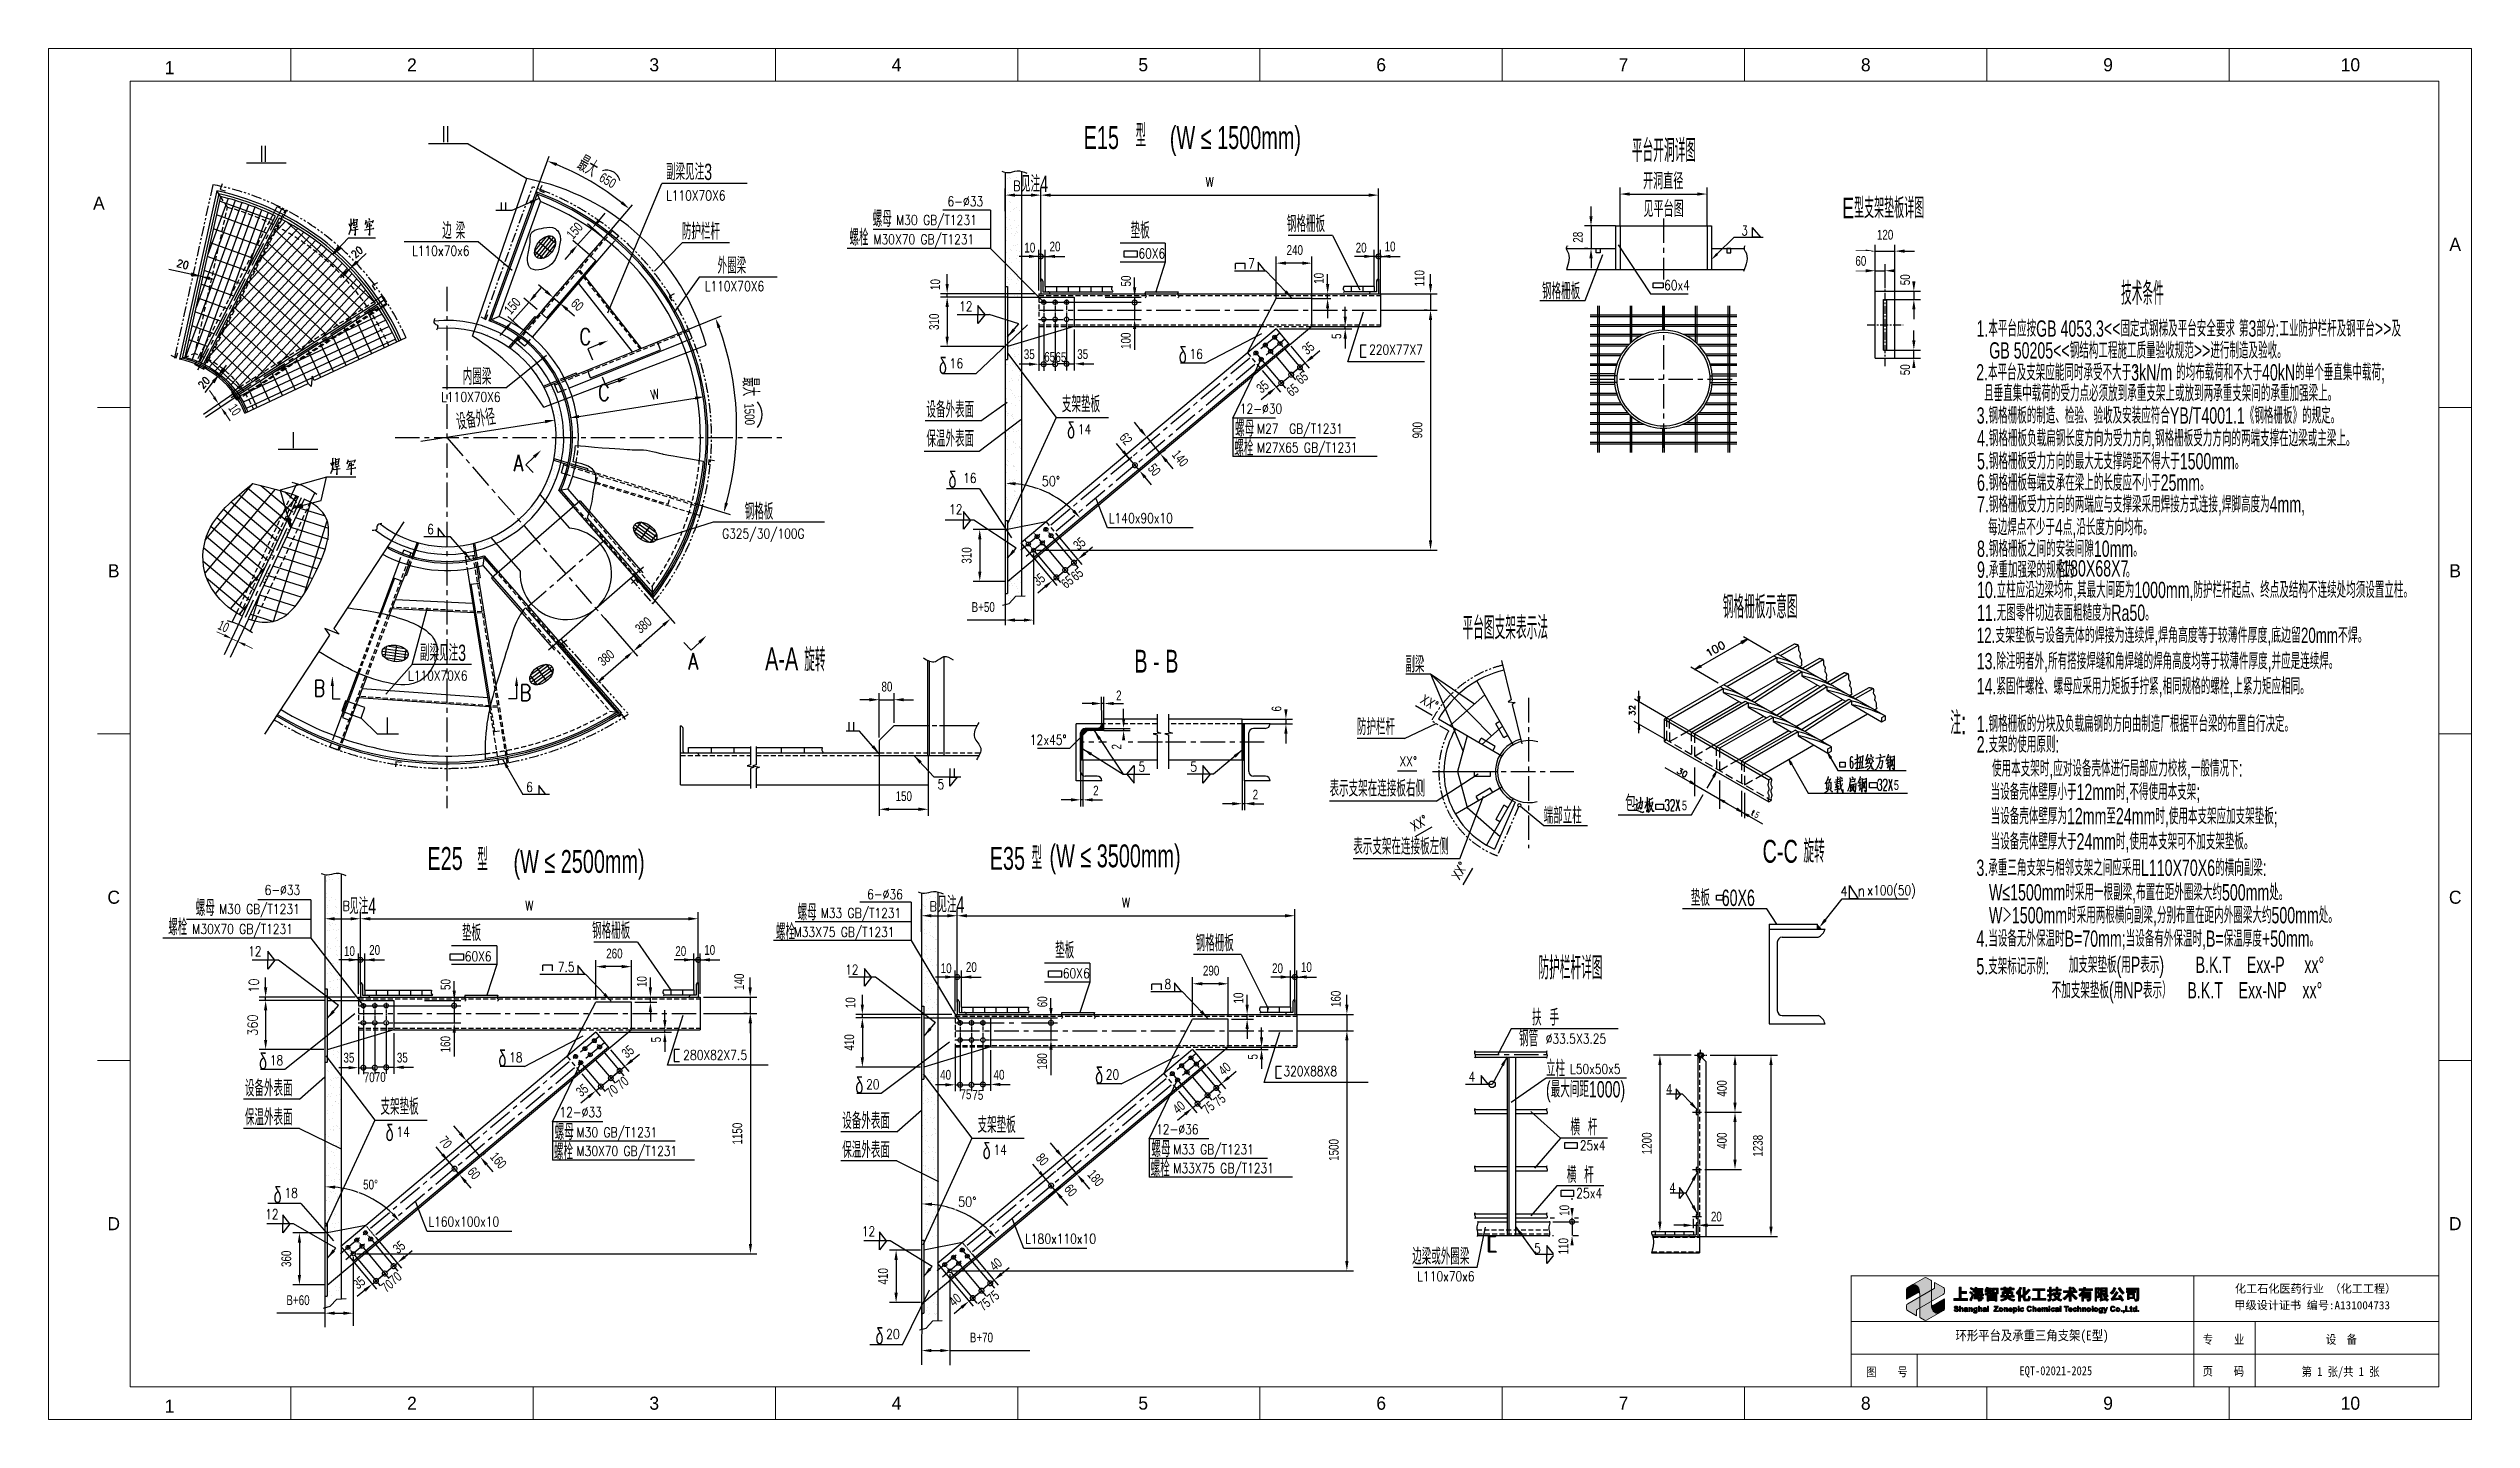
# Model space of a CAD drawing. Extents: x 148 to 221443, y -36682 to 6758.
# Drawn here: x 188181 to 203031, y -23886 to -15486 of the extents above; entities that cross this region are included whole.
import ezdxf
from ezdxf.enums import TextEntityAlignment as Align

# ---------------------------------------------------------------- set-up
doc = ezdxf.new("R2010")
doc.units = 0
doc.header["$LTSCALE"] = 10
doc.header["$MEASUREMENT"] = 0
for name, pattern in [('CENTERX2', [4, 2.5, -0.5, 0.5, -0.5]), ('HIDDENX2', [0.75, 0.5, -0.25]), ('PHANTOM', [2.5, 1.25, -0.25, 0.25, -0.25, 0.25, -0.25])]:
    doc.linetypes.add(name, pattern=pattern)
for name, color, linetype in [('1', 1, 'Continuous'), ('2', 4, 'Continuous'), ('3', 255, 'Continuous'), ('6', 4, 'PHANTOM'), ('CENTER', 1, 'CENTERX2'), ('HIDDEN', 7, 'HIDDENX2'), ('RED', 7, 'Continuous'), ('TEXT', 7, 'Continuous'), ('WB-FS', 6, 'Continuous'), ('WHITE', 7, 'Continuous'), ('图层 1', 7, 'Continuous')]:
    doc.layers.add(name, color=color, linetype=linetype)
doc.layers.add('2（细实线）', color=3, linetype='Continuous', lineweight=20)
doc.layers.add('图框层', color=7, linetype='Continuous', lineweight=15)
doc.styles.add('BIG', font='bsfb.shx', dxfattribs={"width": 0.7, "bigfont": 'bsf.shx'})
doc.styles.add('DHZ', font='ascii.shx', dxfattribs={"width": 0.65, "height": 5, "bigfont": 'lytxt.shx'})
doc.styles.add('HZ', font='ROMS.SHX', dxfattribs={"width": 0.75, "bigfont": 'GBCBIG.SHX'})
doc.styles.get("Standard").update_dxf_attribs({"font": 'wison_e.shx', "width": 0.75, "bigfont": 'wison_c.shx'})
doc.styles.add('tkhz2', font='')
doc.styles.add('XW', font='ROMANS.shx', dxfattribs={"width": 0.85})
doc.styles.add('ZYEQ', font='bsfb.shx', dxfattribs={"width": 0.7, "bigfont": 'bsf.shx'})
doc.styles.add('公司名', font='simhei.ttf')
doc.styles.get('tkhz2').set_extended_font_data('SimSun')
doc.dimstyles.new('S-1', dxfattribs={"dimtxt": 3, "dimasz": 2.5, "dimexe": 1.25, "dimexo": 0, "dimgap": 1, "dimtad": 1, "dimdec": 0, "dimdsep": 46, "dimtxsty": 'BIG', "dimcen": 0, "dimclrd": 3, "dimclre": 3, "dimclrt": 3, "dimadec": 0, "dimazin": 2, "dimtfac": 1, "dimtdec": 0, "dimtmove": 2, "dimatfit": 3, "dimfxl": 1.25, "dimarcsym": 1})

msp = doc.modelspace()

# ---------------------------------------------------------------- texts
at = {"layer": '2', "color": 3, "linetype": 'Continuous'}
for s, height, style, width, p in [('II', 100, 'HZ', 0.65, (190590.7414, -16061.8734)), ('型', 140, 'HZ', 0.65, (194843.874, -16090.239)), ('II', 100, 'HZ', 0.65, (189474.9786, -16181.933)), ('副梁见注3', 100, 'HZ', 0.65, (191965.9963, -16291.8403)), ('见注4', 100, 'HZ', 0.65, (194141.6536, -16364.9761)), ('L110X70X6', 60, 'XW', 0.8, (191965.9963, -16416.3742)), ('螺母', 100, 'HZ', 0.65, (193232.8985, -16579.6006)), ('螺母', 100, 'HZ', 0.65, (193232.8985, -16579.6006)), ('6-%%c33', 60, 'XW', 0.8, (193691.328, -16452.7534)), ('边 梁', 100, 'HZ', 0.65, (190594.2802, -16652.1974)), ('防护栏杆', 100, 'HZ', 0.65, (192062.7829, -16656.4486)), ('螺栓', 100, 'HZ', 0.65, (193089.9189, -16693.8222)), ('M30X70 GB/T1231', 60, 'XW', 0.8, (193237.6382, -16685.3401)), ('M30 GB/T1231', 60, 'XW', 0.8, (193376.6693, -16566.6347)), ('垫板', 100, 'HZ', 0.65, (194813.2367, -16650.7313)), ('钢格栅板', 100, 'HZ', 0.65, (195771.0061, -16610.7726)), ('L110x70x6', 60, 'XW', 0.8, (190410.0476, -16755.651)), ('外圈梁', 100, 'HZ', 0.65, (192281.7295, -16866.2328)), ('60X6', 60, 'XW', 0.8, (194860.6668, -16771.783)), ('L110X70X6', 60, 'XW', 0.8, (192203.1474, -16972.4391)), ('钢格栅板', 100, 'HZ', 0.65, (197334.3858, -17022.8631)), ('技术条件', 139.99999, 'HZ', 0.65, (200883.026, -17056.5687)), ('12', 60, 'XW', 0.8, (193762.9559, -17096.2667)), ('C', 100, 'XW', 0.8, (191434.9328, -17301.8486)), ('1.本平台应按GB 4053.3<<固定式钢梯及平台安全要求 第3部分:工业防护栏杆及钢平台>>及', 100, 'HZ', 0.65, (199997.5164, -17251.8558)), ('δ', 100, 'HZ', 0.65, (193638.4964, -17479.3116)), ('δ', 100, 'HZ', 0.65, (195108.8891, -17413.3208)), ('16', 60, 'XW', 0.8, (195174.4479, -17387.2329)), ('GB 50205<<钢结构工程施工质量验收规范>>进行制造及验收。', 100, 'HZ', 0.65, (200075.6121, -17385.8984)), ('内圈梁', 100, 'HZ', 0.65, (190720.4657, -17546.2323)), ('16', 60, 'XW', 0.8, (193704.0552, -17445.3785)), ('2.本平台及支架应能同时承受不大于3kN/m 的均布载荷和不大于40kN的单个垂直集中载荷;', 100, 'HZ', 0.65, (199995.4008, -17520.1103)), ('C', 100, 'XW', 0.8, (191549.2834, -17643.9266)), ('设备外表面', 100, 'HZ', 0.65, (193561.7806, -17748.6093)), ('支架垫板', 100, 'HZ', 0.65, (194392.2977, -17715.049)), ('12-%%c30', 60, 'XW', 0.8, (195482.8506, -17722.5955)), ('  且垂直集中载荷的受力点必须放到承重支架上或放到两承重支架间的承重加强梁上。', 100, 'HZ', 0.65, (199995.4008, -17647.9042)), ('保温外表面', 100, 'HZ', 0.65, (193561.7806, -17926.6376)), ('δ', 100, 'HZ', 0.65, (194424.2498, -17875.0743)), ('14', 60, 'XW', 0.8, (194489.8086, -17848.9864)), ('螺母', 100, 'HZ', 0.65, (195453.5526, -17863.8358)), ('M27  GB/T1231', 60, 'XW', 0.8, (195587.5761, -17845.8201)), ('3.钢格栅板的制造、检验、验收及安装应符合YB/T4001.1《钢格栅板》的规定。', 100, 'HZ', 0.65, (199998.5141, -17784.5385)), ('4.钢格栅板负载扁钢长度方向为受力方向,钢格栅板受力方向的两端支撑在边梁或主梁上。', 100, 'HZ', 0.65, (200000.5776, -17923.9412)), ('I', 100, 'HZ', 0.65, (189669.8269, -17935.1894)), ('螺栓', 100, 'HZ', 0.65, (195448.9078, -17984.3242)), ('M27X65 GB/T1231', 60, 'XW', 0.8, (195587.5463, -17961.2961)), ('5.钢格栅板受力方向的最大无支撑跨距不得大于1500mm。', 100, 'HZ', 0.65, (200000.5776, -18064.472)), ('A', 100, 'XW', 0.8, (191031.1325, -18075.918)), ('δ', 100, 'HZ', 0.65, (193697.3971, -18177.5351)), ('16', 60, 'XW', 0.8, (193786.3827, -18148.0971)), ('6.钢格栅板每端支承在梁上的长度应不小于25mm。', 100, 'HZ', 0.65, (200000.5776, -18195.6637)), ('钢格板', 100, 'HZ', 0.65, (192448.0649, -18372.3407)), ('7.钢格栅板受力方向的两端应与支撑梁采用焊接方式连接,焊脚高度为4mm,', 100, 'HZ', 0.65, (200000.5776, -18328.7921)), ('12', 60, 'XW', 0.8, (193700.1284, -18339.7322)), ('L140x90x10', 60, 'XW', 0.8, (194679.9674, -18393.4321)), ('每边焊点不少于4点,沿长度方向均布。', 100, 'HZ', 0.65, (200068.7162, -18468.2315)), ('G325/30/100G', 60, 'XW', 0.8, (192309.6291, -18488.3269)), ('8.钢格栅板之间的安装间隙10mm。', 100, 'HZ', 0.65, (200000.5776, -18601.0835)), ('9.承重加强梁的规格为             。', 100, 'HZ', 0.65, (200000.5776, -18729.2589)), ('[180X68X7', 100, 'HZ', 0.65, (200498.3775, -18721.3009)), ('钢格栅板示意图', 140, 'HZ', 0.65, (198441.9552, -18978.0749)), ('10.立柱应沿边梁均布,其最大间距为1000mm,防护栏杆起点、终点及结构不连续处均须设置立柱。', 100, 'HZ', 0.65, (200000.5776, -18853.008)), ('平台图支架表示法', 140, 'HZ', 0.65, (196847.4454, -19106.243)), ('11.无图零件切边表面粗糙度为Ra50。', 100, 'HZ', 0.65, (200000.5776, -18993.1874)), (' 副梁见注3', 100, 'HZ', 0.65, (190434.0176, -19238.3542)), ('旋转', 140, 'HZ', 0.65, (192812.7018, -19302.1233)), ('12.支架垫板与设备壳体的焊接为连续焊,焊角高度等于较薄件厚度,底边留20mm不焊。', 93.75, 'HZ', 0.65, (199999.2234, -19128.1058)), ('L110X70X6', 60, 'XW', 0.8, (190384.478, -19358.1144)), ('A', 100, 'XW', 0.8, (192102.2797, -19289.7537)), ('副梁', 100, 'HZ', 0.65, (196497.2621, -19309.182)), ('13.除注明者外,所有搭接焊缝和角焊缝的焊角高度均等于较薄件厚度,并应是连续焊。', 100, 'HZ', 0.65, (199998.5141, -19289.513)), ('14.紧固件螺栓、螺母应采用力矩扳手拧紧,相同规格的螺栓,上紧力矩应相同。', 100, 'HZ', 0.65, (199998.5141, -19443.1954)), ('I', 100, 'HZ', 0.65, (190246.236, -19683.4745)), ('防护栏杆', 100, 'HZ', 0.65, (196200.1675, -19691.9924)), ('注:', 139.99999, 'HZ', 0.65, (199836.7481, -19688.0713)), ('1.钢格栅板的分块及负载扁钢的方向由制造厂根据平台梁的布置自行决定。', 100, 'HZ', 0.65, (199998.7787, -19673.5845)), ('2.支架的使用原则:', 100, 'HZ', 0.65, (199998.936, -19799.8128)), ('使用本支架时,应对设备壳体进行局部应力校核,一般情况下:', 100, 'HZ', 0.65, (200092.6158, -19946.7292)), ('表示支架在连接板右侧', 100, 'HZ', 0.65, (196032.5346, -20069.3703)), ('当设备壳体壁厚小于12mm时,不得使用本支架;', 100, 'HZ', 0.65, (200083.9086, -20090.4012)), ('端部立柱', 100, 'HZ', 0.65, (197344.4681, -20235.3535)), ('当设备壳体壁厚为12mm至24mm时,使用本支架应加支架垫板;', 100, 'HZ', 0.65, (200083.9086, -20238.8358)), ('表示支架在连接板左侧', 100, 'HZ', 0.65, (196177.9282, -20424.6587)), ('C-C 旋转', 140, 'HZ', 0.65, (198686.2094, -20474.5282)), ('当设备壳体壁厚大于24mm时,使用本支架可不加支架垫板。', 100, 'HZ', 0.65, (200083.9086, -20394.3386)), ('型', 140, 'HZ', 0.65, (190808.8102, -20525.2096)), ('型', 140, 'HZ', 0.65, (194205.607, -20516.1058)), ('3.承重三角支架与相邻支架之间应采用L110X70X6的横向副梁:', 100, 'HZ', 0.65, (199996.8363, -20555.5495)), ('6-%%c33', 60, 'XW', 0.8, (189506.0606, -20671.2566)), ('6-%%c36', 60, 'XW', 0.8, (193198.9489, -20697.9413)), ('垫板   60X6', 100, 'HZ', 0.65, (198246.6026, -20739.6123)), ('4', 60, 'XW', 0.8, (199164.7805, -20679.9653)), ('n', 70, 'XW', 0.8, (199269.0097, -20681.7151)), ('x100(50)', 60, 'XW', 0.8, (199328.1779, -20673.5133)), ('W≤1500mm时采用一根副梁,布置在距外圈梁大约500mm处。', 100, 'HZ', 0.65, (200073.7569, -20705.8731)), ('螺母', 100, 'HZ', 0.65, (189083.9925, -20801.283)), ('M30 GB/T1231', 60, 'XW', 0.8, (189227.7632, -20788.3172)), ('见注4', 100, 'HZ', 0.65, (190023.96, -20789.4932)), ('螺母', 100, 'HZ', 0.65, (192772.4026, -20828.4028)), ('M33 GB/T1231', 60, 'XW', 0.8, (192914.1439, -20812.8711)), ('见注4', 100, 'HZ', 0.65, (193628.9503, -20779.9623)), ('W＞1500mm时采用两根横向副梁,分别布置在距内外圈梁大约500mm处。', 100, 'HZ', 0.65, (200073.7569, -20846.0081)), ('螺栓', 100, 'HZ', 0.65, (188914.8061, -20919.1729)), ('M30X70 GB/T1231', 60, 'XW', 0.8, (189062.5255, -20910.6909)), ('垫板', 100, 'HZ', 0.65, (190715.7939, -20954.3828)), ('钢格栅板', 100, 'HZ', 0.65, (191512.6096, -20940.7801)), ('螺栓', 100, 'HZ', 0.65, (192639.6072, -20947.5156)), ('M33X75 GB/T1231', 60, 'XW', 0.8, (192749.1481, -20929.3052)), ('钢格栅板', 100, 'HZ', 0.65, (195211.5849, -21017.1925)), ('4.当设备无外保温时B=70mm;当设备有外保温时,B=保温厚度+50mm。', 100, 'HZ', 0.65, (199996.7615, -20989.5058)), ('60X6', 60, 'XW', 0.8, (190731.8904, -21078.4914)), ('垫板', 100, 'HZ', 0.65, (194350.6323, -21061.2233)), ('防护栏杆详图', 140, 'HZ', 0.65, (197312.2117, -21189.8141)), ('5.支架标记示例:', 100, 'HZ', 0.65, (199996.5533, -21158.9098)), ('加支架垫板(用P表示)        B.K.T    Exx-P     xx%%D', 100, 'HZ', 0.65, (200563.0945, -21149.8827)), ('60X6', 60, 'XW', 0.8, (194398.0625, -21182.275)), ('              不加支架垫板(用NP表示）    B.K.T    Exx-NP    xx%%d', 100, 'HZ', 0.65, (200120.3593, -21306.0576)), ('扶  手', 100, 'HZ', 0.65, (197273.4394, -21472.7868)), ('钢管', 100, 'HZ', 0.65, (197193.5453, -21600.5334)), ('%%C33.5X3.25', 60, 'XW', 0.8, (197357.6567, -21582.9279)), ('δ', 100, 'HZ', 0.65, (189471.961, -21741.4511)), ('18', 60, 'XW', 0.8, (189537.5198, -21715.3632)), ('δ', 100, 'HZ', 0.65, (190939.1658, -21723.3283)), ('18', 60, 'XW', 0.8, (191004.7245, -21697.2404)), ('280X82X7.5', 60, 'XW', 0.8, (192071.6813, -21682.8014)), ('立柱', 100, 'HZ', 0.65, (197359.1224, -21784.9921)), ('设备外表面', 100, 'HZ', 0.65, (189385.0067, -21906.2529)), ('δ', 100, 'HZ', 0.65, (193126.5736, -21888.3306)), ('20', 60, 'XW', 0.8, (193192.1324, -21862.2427)), ('δ', 100, 'HZ', 0.65, (194596.1857, -21828.3071)), ('20', 60, 'XW', 0.8, (194661.7445, -21802.2192)), ('320X88X8', 60, 'XW', 0.8, (195749.194, -21781.8036)), ('(最大间距1000)', 100, 'HZ', 0.65, (197358.8924, -21912.5084)), ('L50x50x5', 60, 'XW', 0.8, (197505.967, -21767.8561)), ('保温外表面', 100, 'HZ', 0.65, (189385.0067, -22084.2812)), ('支架垫板', 100, 'HZ', 0.65, (190215.9203, -22019.189)), ('12-%%c33', 60, 'XW', 0.8, (191313.1273, -22032.6031)), ('δ', 100, 'HZ', 0.65, (190247.8724, -22179.2143)), ('14', 60, 'XW', 0.8, (190313.4312, -22153.1264)), ('螺母', 100, 'HZ', 0.65, (191283.8292, -22173.8433)), ('M30 GB/T1231', 60, 'XW', 0.8, (191417.8528, -22155.8276)), ('设备外表面', 100, 'HZ', 0.65, (193045.8165, -22105.878)), ('支架垫板', 100, 'HZ', 0.65, (193875.053, -22129.941)), ('12-%%c36', 60, 'XW', 0.8, (194970.1473, -22137.5818)), ('横  杆', 100, 'HZ', 0.65, (197508.6145, -22143.9004)), ('螺栓', 100, 'HZ', 0.65, (191279.1845, -22294.3318)), ('M30X70 GB/T1231', 60, 'XW', 0.8, (191417.823, -22271.3036)), ('保温外表面', 100, 'HZ', 0.65, (193045.8165, -22283.9063)), ('δ', 100, 'HZ', 0.65, (193907.0052, -22289.9663)), ('14', 60, 'XW', 0.8, (193972.564, -22263.8784)), ('螺母', 100, 'HZ', 0.65, (194940.8492, -22278.822)), ('M33 GB/T1231', 60, 'XW', 0.8, (195074.8728, -22260.8064)), ('25x4', 60, 'XW', 0.8, (197566.2733, -22236.6588)), ('螺栓', 100, 'HZ', 0.65, (194936.2045, -22399.3105)), ('M33X75 GB/T1231', 60, 'XW', 0.8, (195074.843, -22376.2824)), ('横  杆', 100, 'HZ', 0.65, (197486.7669, -22436.492)), ('δ', 100, 'HZ', 0.65, (189561.1935, -22560.2484)), ('18', 60, 'XW', 0.8, (189626.7524, -22527.724)), ('25x4', 60, 'XW', 0.8, (197544.4256, -22529.2504)), ('L160x100x10', 60, 'XW', 0.8, (190510.244, -22703.4397)), ('L180x110x10', 60, 'XW', 0.8, (194167.264, -22808.4184)), ('边梁或外圈梁', 100, 'HZ', 0.65, (196538.9204, -22936.3692)), ('L110x70x6', 60, 'XW', 0.8, (196569.8711, -23038.564)), ('δ', 100, 'HZ', 0.65, (193250.1398, -23424.7985)), ('20', 60, 'XW', 0.8, (193315.6987, -23392.2741))]:
    msp.add_text(s, height=height, dxfattribs=dict(at, style=style, width=width)).set_placement(p)
for s, height, style, width, p in [('E15', 140, 'HZ', 0.65, (194742.025, -16031.8234)), ('(W ≤ 1500mm)', 140, 'HZ', 0.65, (195857.3552, -16031.8234)), ('7', 60, 'XW', 0.8, (195574.714, -16803.1111)), ('6', 60, 'XW', 0.8, (190542.6305, -18431.1067)), ('A-A', 140, 'HZ', 0.65, (192776.3881, -19225.5383)), ('B - B', 140, 'HZ', 0.65, (195106.4178, -19239.9404)), ('B', 100, 'XW', 0.8, (189877.8648, -19405.2736)), ('B', 100, 'XW', 0.8, (191141.237, -19433.2962)), ('12x45%%D', 60, 'XW', 0.8, (194420.2949, -19721.6219)), ('5', 60, 'XW', 0.8, (194902.974, -19885.9292)), ('5', 60, 'XW', 0.8, (195220.1899, -19885.9292)), ('6', 60, 'XW', 0.8, (191149.4347, -20010.1734)), ('5', 60, 'XW', 0.8, (193669.8353, -19993.9812)), ('E25', 140, 'HZ', 0.65, (190720.0717, -20448.6281)), ('(W ≤ 2500mm)', 140, 'HZ', 0.65, (191834.8244, -20466.794)), ('E35', 140, 'HZ', 0.65, (194166.1196, -20447.9081)), ('(W ≤ 3500mm)', 140, 'HZ', 0.65, (195119.6398, -20432.6015)), ('12', 60, 'XW', 0.8, (189486.765, -21017.0896)), ('7.5', 60, 'XW', 0.8, (191404.9907, -21113.1186)), ('12', 60, 'XW', 0.8, (193145.9378, -21129.915)), ('8', 60, 'XW', 0.8, (195062.0107, -21218.0973)), ('4', 60, 'XW', 0.8, (196925.497, -21785.6914)), ('4', 60, 'XW', 0.8, (198134.3218, -21861.8777)), ('4', 60, 'XW', 0.8, (198154.9341, -22466.8107)), ('12', 60, 'XW', 0.8, (189591.6452, -22627.9897)), ('12', 60, 'XW', 0.8, (193248.6652, -22732.9684)), ('5', 60, 'XW', 0.8, (197327.8548, -22837.3657))]:
    msp.add_text(s, height=height, dxfattribs=dict(at, style=style, width=width)).set_placement(p, align=Align.MIDDLE_RIGHT)
at = {"layer": '2', "linetype": 'Continuous', "style": 'HZ', "width": 0.65}
msp.add_text('平台开洞详图', height=140, dxfattribs=at).set_placement((198081.9234, -16104.5729), align=Align.MIDDLE)
at = {"layer": '2', "color": 3, "linetype": 'Continuous'}
for s, height, rotation, style, width, p in [('最大', 100, 330, 'HZ', 0.65, (191411.9721, -16219.8113)), ('最大', 100, 270, 'HZ', 0.65, (192434.0601, -17499.5378)), ('XX%%d', 60, 329.78667017, 'XW', 0.8, (196583.2577, -19492.377)), ('XX%%d', 60, 359.78667017, 'XW', 0.8, (196460.8687, -19883.7061)), ('XX%%d', 60, 29.78667017, 'XW', 0.8, (196550.5412, -20283.8015)), ('XX%%d', 60, 59.78667017, 'XW', 0.8, (196828.2475, -20585.458))]:
    msp.add_text(s, height=height, rotation=rotation, dxfattribs=dict(at, style=style, width=width)).set_placement(p)
at = {"layer": '2', "width": 0.75}
msp.add_text('650', height=60, rotation=329.73793187, dxfattribs=at).set_placement((191550.5218, -16294.8048))
at = {"layer": '2', "color": 3}
for s, height, style, width, p in [('开洞直径', 100, 'DHZ', 0.65, (197953.7129, -16348.2461)), ('见平台图', 100, 'DHZ', 0.65, (197956.1504, -16518.2461)), ('3', 59.2533, 'XW', 0.8, (198556.2046, -16631.2452)), ('60x4', 60, 'XW', 0.8, (198082.3234, -16965.7748))]:
    msp.add_text(s, height=height, dxfattribs=dict(at, style=style, width=width)).set_placement(p)
at = {"layer": '2', "color": 3, "linetype": 'Continuous', "width": 0.75}
for s, rotation, p in [('50', 90, (194814.9584, -16944.2171)), ('100', 90, (194813.7555, -17326.9074)), ('65', 40, (195856.4737, -17548.3819)), ('65', 40, (195799.3913, -17622.9205)), ('62', 310, (194740.4262, -17870.9764)), ('50', 310, (194914.302, -18060.5048)), ('65', 40, (194478.4347, -18751.9918)), ('65', 40, (194418.6582, -18798.7423)), ('50', 90, (190645.235, -21254.2247)), ('60', 90, (194302.255, -21360.1141)), ('160', 90, (190644.0322, -21636.9149)), ('180', 90, (194301.0522, -21741.8936)), ('70', 40, (191692.1, -21867.5602)), ('70', 40, (191627.3752, -21917.6433)), ('75', 40, (195283.631, -22019.5651)), ('75', 40, (195351.4127, -21973.3032)), ('70', 310, (190570.7029, -22180.9839)), ('80', 310, (194227.7229, -22285.9626)), ('60', 310, (190744.5787, -22370.5123)), ('60', 310, (194401.5987, -22475.4911)), ('70', 40, (190300.8113, -23064.3753)), ('70', 40, (190251.3521, -23111.699)), ('75', 40, (193909.8623, -23224.4539)), ('75', 40, (193964.2891, -23178.9261))]:
    msp.add_text(s, height=60, rotation=rotation, dxfattribs=at).set_placement(p)
for s, p in [('65', (194283.7043, -17405.2554)), ('65', (194352.3015, -17406.6956)), ('B+50', (193838.765, -18937.9632)), ('70', (190113.3632, -21819.1989)), ('75', (193770.3832, -21923.4134)), ('75', (193843.5658, -21927.1462))]:
    msp.add_text(s, height=60, dxfattribs=at).set_placement(p)
at = {"layer": '2', "style": 'XW', "width": 0.8}
for s, p in [('220X77X7', (196274.6182, -17360.8139)), ('L110X70X6', (190588.1651, -17650.8631))]:
    msp.add_text(s, height=60, dxfattribs=at).set_placement(p)
at = {"layer": '2', "color": 3, "width": 0.75}
for s, p in [('70', (190181.1961, -21817.5821)), ('B+60', (189639.3866, -23184.5516)), ('B+70', (193827.7617, -23413.3177))]:
    msp.add_text(s, height=60, dxfattribs=at).set_placement(p)
at = {"layer": '2', "color": 3, "char_height": 60, "attachment_point": 5, "style": 'XW'}
for s, insert in [('\\A1;B', (194116.3629, -16327.3344)), ('\\A1;W', (195297.7375, -16304.404)), ('\\A1;W', (191128.0142, -20737.9681))]:
    msp.add_mtext(s, dxfattribs=dict(at, insert=insert))
at = {"layer": '2', "char_height": 60, "attachment_point": 5}
for s, insert, rotation in [('\\A1;150', (191405.9457, -16602.8418), 48.79416506), ('\\A1;110', (196583.9726, -16893.9368), 90), ('\\A1;150', (191024.8876, -17063.499), 48.86466372), ('\\A1;60', (191422.5461, -17055.712), 319.48771454)]:
    msp.add_mtext(s, dxfattribs=dict(at, insert=insert, rotation=rotation))
at = {"layer": '2', "color": 3, "linetype": 'Continuous', "char_height": 60, "attachment_point": 5}
for s, insert in [('\\A1;10', (194195.5179, -16706.4849)), ('\\A1;20', (194349.9933, -16699.5379)), ('\\A1;240', (195819.3188, -16721.1441)), ('\\A1;35', (194519.6205, -17358.9761)), ('\\A1;80', (193319.8097, -19396.0351)), ('\\A1;2', (194741.2499, -19449.4486)), ('\\A1;150', (193422.9839, -20067.1571)), ('\\A1;2', (194600.4205, -20032.4696)), ('\\A1;2', (195577.8662, -20057.0098)), ('\\A1;10', (190025.7945, -21016.4925)), ('\\A1;20', (190180.27, -21009.5455)), ('\\A1;260', (191649.5955, -21031.1517)), ('\\A1;20', (192056.3638, -21016.4925)), ('\\A1;10', (192233.5998, -21009.5455)), ('\\A1;20', (193837.29, -21114.5242)), ('\\A1;10', (195890.6198, -21114.5242)), ('\\A1;10', (193682.8145, -21121.4712)), ('\\A1;290', (195306.6155, -21136.1304)), ('\\A1;20', (195713.3838, -21121.4712)), ('\\A1;35', (190022.4428, -21669.4223)), ('\\A1;35', (190349.8972, -21668.9836)), ('\\A1;40', (193679.4628, -21774.401)), ('\\A1;40', (194006.9172, -21773.9624)), ('\\A1;20', (198403.1477, -22642.9569))]:
    msp.add_mtext(s, dxfattribs=dict(at, insert=insert))
at = {"layer": '2', "char_height": 60, "attachment_point": 5}
for s, insert in [('\\A1;20', (196226.0872, -16706.4849)), ('\\A1;10', (196403.3231, -16699.5379))]:
    msp.add_mtext(s, dxfattribs=dict(at, insert=insert))
at = {"layer": '2', "color": 3, "char_height": 60, "attachment_point": 5}
for s, insert, rotation in [('\\A1;10', (193616.4089, -16932.1432), 90), ('\\A1;35', (194499.8561, -18519.8601), 40), ('\\A1;35', (194251.5736, -18740.3934), 40), ('\\A1;40', (195389.235, -21736.9343), 40), ('\\A1;35', (190330.1327, -22829.8676), 40), ('\\A1;40', (193987.1527, -22934.8464), 40)]:
    msp.add_mtext(s, dxfattribs=dict(at, insert=insert, rotation=rotation))
at = {"layer": '2', "color": 3, "linetype": 'Continuous', "char_height": 60, "attachment_point": 5}
for s, insert, rotation in [('\\A1;10', (195966.9541, -16894.1245), 90), ('\\A1;310', (193608.9494, -17160.4852), 90), ('\\A1;35', (195901.9383, -17321.948), 40), ('\\A1;5', (196075.0599, -17248.737), 90), ('\\A1;35', (195622.1239, -17558.3408), 40), ('\\A1;1500', (192477.1102, -17726.4933), 272.41896821), ('\\A1;140', (195117.0717, -17997.2563), 309.42814625), ('\\A1;310', (193808.8257, -18592.1084), 90), ('\\A1;380', (191827.5546, -19018.9255), 41.09230765), ('\\A1;380', (191598.4445, -19218.7368), 41.09230765), ('\\A1;10', (191818.0122, -21202.9944), 90), ('\\A1;140', (192414.2493, -21203.9443), 90), ('\\A1;10', (193096.655, -21332.3543), 90), ('\\A1;10', (195474.2273, -21303.5386), 90), ('\\A1;160', (196071.2693, -21308.9231), 90), ('\\A1;410', (193089.1955, -21575.5892), 90), ('\\A1;35', (191732.215, -21631.9555), 40), ('\\A1;5', (191905.3366, -21558.7446), 90), ('\\A1;5', (195562.3566, -21663.7233), 90), ('\\A1;35', (191452.4005, -21868.3483), 40), ('\\A1;40', (195109.4205, -21973.327), 40), ('\\A1;1150', (192403.3263, -22134.3884), 90), ('\\A1;160', (190938.462, -22298.8606), 310.29957977), ('\\A1;50°', (190155.2572, -22446.5957), 0.1), ('\\A1;180', (194598.997, -22406.4793), 310.08741817), ('\\A1;360', (189639.1023, -22901.3759), 90), ('\\A1;35', (190085.0173, -23047.6085), 40), ('\\A1;410', (193296.1223, -23008.4214), 90), ('\\A1;40', (193737.0811, -23152.787), 40)]:
    msp.add_mtext(s, dxfattribs=dict(at, insert=insert, rotation=rotation))
at = {"layer": '2', "color": 3, "insert": (194192.1661, -17359.4148), "char_height": 60, "attachment_point": 5}
msp.add_mtext('\\A1;35', dxfattribs=at)
at = {"layer": '2', "color": 3, "linetype": 'Continuous', "attachment_point": 5}
for s, insert, char_height, rotation, style in [('\\A1;W', (191897.5816, -17605.0911), 60, 8.9721539, 'XW'), ('\\A1;设备外径', (190800.4863, -17757.5451), 100, 8.93217801, 'HZ'), ('\\A1;10', (189439.635, -21227.3756), 60, 90, 'XW'), ('\\A1;360', (189432.1755, -21469.482), 60, 90, 'XW')]:
    msp.add_mtext(s, dxfattribs=dict(at, insert=insert, char_height=char_height, rotation=rotation, style=style))
at = {"layer": '2', "color": 3, "char_height": 60, "attachment_point": 5, "rotation": 0.1, "style": 'XW'}
for insert in [(194324.9805, -18136.5882), (193812.2772, -22551.5745)]:
    msp.add_mtext('\\A1;50°', dxfattribs=dict(at, insert=insert))
at = {"layer": '2', "color": 3, "linetype": 'Continuous', "char_height": 60, "attachment_point": 5, "style": 'XW'}
for s, insert in [('\\A1;B', (190006.3475, -20739.3849)), ('\\A1;B', (193603.6596, -20742.3206)), ('\\A1;W', (194785.0342, -20719.3903))]:
    msp.add_mtext(s, dxfattribs=dict(at, insert=insert))
at = {"layer": 'TEXT', "color": 3, "linetype": 'Continuous', "style": 'XW', "width": 0.8}
msp.add_text('2', height=30, dxfattribs=at).set_placement((200967.7925, -17465.8983))
at = {"layer": '图框层', "ltscale": 10, "style": '公司名'}
for s, p in [('化工石化医药行业 （化工工程）', (201580.9671, -23109.2603)), ('甲级设计证书 编号:A131004733', (201577.9216, -23210.7372))]:
    msp.add_text(s, height=50, dxfattribs=at).set_placement(p)
at = {"layer": '图框层', "style": 'tkhz2', "width": 0.85}
for s, p in [('专    业', (201511.543, -23422.2708)), ('设  备', (202234.2484, -23422.2708)), ('图    号', (199448.3759, -23620.8995)), ('EQT-02021-2025', (200483.4887, -23614.4444)), ('页    码', (201510.104, -23616.7876)), ('第 1 张/共 1 张', (202228.3686, -23619.7294))]:
    msp.add_text(s, height=55, dxfattribs=at).set_placement(p, align=Align.CENTER)
msp.add_attdef('环形平台及承重三角支架(E型)', text='', height=60, dxfattribs=at).set_placement((200338.1698, -23400.566), align=Align.CENTER)

# ---------------------------------------------------------------- blocks, each defined once
blk = doc.blocks.new('_DotSmall')
at = {"layer": 'WHITE', "color": 0, "const_width": 0.5}
blk.add_lwpolyline([(-0.0625, 0, 1), (0.0625, 0, 1)], format="xyb", close=True, dxfattribs=at)
blk = doc.blocks.new('block 3')
at = {"layer": '图层 1', "true_color": 0x4cab26}
h = blk.add_hatch(color=74, dxfattribs=at)
edge = h.paths.add_edge_path()
edge.add_spline(control_points=[(79.94, -146.06), (79.94, -146.06), (79.94, -145.06), (79.94, -145.06), (79.94, -144.85), (79.84, -144.67), (79.66, -144.57), (79.66, -144.57), (76.75, -142.89), (76.75, -142.89), (76.75, -142.89), (76.74, -144.61), (76.74, -144.61), (76.74, -144.73), (76.68, -144.83), (76.58, -144.89), (76.58, -144.89), (68.14, -149.76), (68.14, -149.76), (67.89, -149.91), (67.74, -150.16), (67.74, -150.46), (67.74, -150.46), (67.74, -151.46), (67.74, -151.46), (67.74, -151.67), (67.84, -151.84), (68.02, -151.95), (68.02, -151.95), (70.93, -153.63), (70.93, -153.63), (70.93, -153.63), (70.94, -151.91), (70.94, -151.91), (70.94, -151.79), (71, -151.69), (71.1, -151.63), (71.1, -151.63), (79.54, -146.76), (79.54, -146.76), (79.79, -146.61), (79.94, -146.35), (79.94, -146.06)], knot_values=[0, 0, 0, 0, 1, 1, 1, 2, 2, 2, 3, 3, 3, 4, 4, 4, 5, 5, 5, 6, 6, 6, 7, 7, 7, 8, 8, 8, 9, 9, 9, 10, 10, 10, 11, 11, 11, 12, 12, 12, 13, 13, 13, 14, 14, 14, 14], degree=3, periodic=0)
at = {"layer": '图层 1', "true_color": 0x0f208a}
h = blk.add_hatch(color=166, dxfattribs=at)
edge = h.paths.add_edge_path()
edge.add_spline(control_points=[(73.49, -141.42), (73.49, -141.42), (69.75, -143.58), (69.75, -143.58), (71.9, -143.78), (71.94, -145.62), (71.94, -146.58), (71.94, -146.58), (71.94, -153.86), (71.94, -153.86), (71.94, -154.12), (71.96, -154.23), (72.17, -154.35), (72.17, -154.35), (73.49, -155.11), (73.49, -155.11), (73.71, -155.23), (73.97, -155.23), (74.19, -155.11), (74.19, -155.11), (77.93, -152.94), (77.93, -152.94), (75.78, -152.75), (75.74, -150.91), (75.74, -149.94), (75.74, -149.94), (75.74, -142.66), (75.74, -142.66), (75.74, -142.41), (75.72, -142.29), (75.51, -142.17), (75.51, -142.17), (74.19, -141.42), (74.19, -141.42), (73.97, -141.29), (73.71, -141.29), (73.49, -141.42)], knot_values=[0, 0, 0, 0, 1, 1, 1, 2, 2, 2, 3, 3, 3, 4, 4, 4, 5, 5, 5, 6, 6, 6, 7, 7, 7, 8, 8, 8, 9, 9, 9, 10, 10, 10, 11, 11, 11, 12, 12, 12, 12], degree=3, periodic=0)
at = {"layer": '图层 1', "lineweight": 0}
for points, knots in [([(79.94, -146.06), (79.94, -146.06), (79.94, -145.06), (79.94, -145.06), (79.94, -144.85), (79.84, -144.67), (79.66, -144.57), (79.66, -144.57), (76.75, -142.89), (76.75, -142.89), (76.75, -142.89), (76.74, -144.61), (76.74, -144.61), (76.74, -144.73), (76.68, -144.83), (76.58, -144.89), (76.58, -144.89), (68.14, -149.76), (68.14, -149.76), (67.89, -149.91), (67.74, -150.16), (67.74, -150.46), (67.74, -150.46), (67.74, -151.46), (67.74, -151.46), (67.74, -151.67), (67.84, -151.84), (68.02, -151.95), (68.02, -151.95), (70.93, -153.63), (70.93, -153.63), (70.93, -153.63), (70.94, -151.91), (70.94, -151.91), (70.94, -151.79), (71, -151.69), (71.1, -151.63), (71.1, -151.63), (79.54, -146.76), (79.54, -146.76), (79.79, -146.61), (79.94, -146.35), (79.94, -146.06)], [0, 0, 0, 0, 1, 1, 1, 2, 2, 2, 3, 3, 3, 4, 4, 4, 5, 5, 5, 6, 6, 6, 7, 7, 7, 8, 8, 8, 9, 9, 9, 10, 10, 10, 11, 11, 11, 12, 12, 12, 13, 13, 13, 14, 14, 14, 14]), ([(69.75, -143.58), (69.75, -143.58), (68.09, -144.54), (68.09, -144.54), (67.87, -144.67), (67.74, -144.89), (67.74, -145.14), (67.74, -145.14), (67.74, -148.31), (67.74, -148.31), (67.74, -148.31), (71.34, -146.23), (71.34, -146.23), (71.61, -146.08), (71.94, -146.27), (71.94, -146.58), (71.94, -145.62), (71.9, -143.78), (69.75, -143.58)], [0, 0, 0, 0, 1, 1, 1, 2, 2, 2, 3, 3, 3, 4, 4, 4, 5, 5, 5, 6, 6, 6, 6]), ([(73.49, -141.42), (73.49, -141.42), (69.75, -143.58), (69.75, -143.58), (71.9, -143.78), (71.94, -145.62), (71.94, -146.58), (71.94, -146.58), (71.94, -153.86), (71.94, -153.86), (71.94, -154.12), (71.96, -154.23), (72.17, -154.35), (72.17, -154.35), (73.49, -155.11), (73.49, -155.11), (73.71, -155.23), (73.97, -155.23), (74.19, -155.11), (74.19, -155.11), (77.93, -152.94), (77.93, -152.94), (75.78, -152.75), (75.74, -150.91), (75.74, -149.94), (75.74, -149.94), (75.74, -142.66), (75.74, -142.66), (75.74, -142.41), (75.72, -142.29), (75.51, -142.17), (75.51, -142.17), (74.19, -141.42), (74.19, -141.42), (73.97, -141.29), (73.71, -141.29), (73.49, -141.42)], [0, 0, 0, 0, 1, 1, 1, 2, 2, 2, 3, 3, 3, 4, 4, 4, 5, 5, 5, 6, 6, 6, 7, 7, 7, 8, 8, 8, 9, 9, 9, 10, 10, 10, 11, 11, 11, 12, 12, 12, 12]), ([(77.93, -152.94), (77.93, -152.94), (79.59, -151.99), (79.59, -151.99), (79.81, -151.86), (79.94, -151.64), (79.94, -151.38), (79.94, -151.38), (79.94, -148.22), (79.94, -148.22), (79.94, -148.22), (76.34, -150.29), (76.34, -150.29), (76.07, -150.45), (75.74, -150.25), (75.74, -149.94), (75.74, -150.91), (75.78, -152.75), (77.93, -152.94)], [0, 0, 0, 0, 1, 1, 1, 2, 2, 2, 3, 3, 3, 4, 4, 4, 5, 5, 5, 6, 6, 6, 6])]:
    blk.add_open_spline(points, degree=3, knots=knots, dxfattribs=at)
blk = doc.blocks.new('block 5')
at = {"layer": '图层 1', "true_color": 0x0f208a}
h = blk.add_hatch(color=166, dxfattribs=at)
h.dxf.hatch_style = 2
h.paths.add_polyline_path([(87.35, -148.12), (87.35, -148.71), (82.97, -148.71), (82.97, -148.12), (84.7, -148.12), (84.7, -144.47), (85.32, -144.47), (85.32, -145.86), (87.04, -145.86), (87.04, -146.45), (85.32, -146.45), (85.32, -148.12)])
h = blk.add_hatch(color=166, dxfattribs=at)
h.dxf.hatch_style = 2
edge = h.paths.add_edge_path()
edge.add_spline(control_points=[(88.76, -146.79), (88.59, -146.62), (88.24, -146.4), (87.97, -146.26), (87.97, -146.26), (88.28, -145.86), (88.28, -145.86), (88.55, -145.98), (88.91, -146.2), (89.09, -146.35), (89.09, -146.35), (88.76, -146.79), (88.76, -146.79)], knot_values=[0, 0, 0, 0, 1, 1, 1, 2, 2, 2, 3, 3, 3, 4, 4, 4, 4], degree=3, periodic=0)
edge = h.paths.add_edge_path()
edge.add_spline(control_points=[(88.1, -148.55), (88.3, -148.18), (88.56, -147.56), (88.77, -146.99), (88.77, -146.99), (89.21, -147.31), (89.21, -147.31), (89.03, -147.83), (88.81, -148.39), (88.6, -148.87), (88.6, -148.87), (88.1, -148.55), (88.1, -148.55)], knot_values=[0, 0, 0, 0, 1, 1, 1, 2, 2, 2, 3, 3, 3, 4, 4, 4, 4], degree=3, periodic=0)
edge = h.paths.add_edge_path()
edge.add_spline(control_points=[(89.08, -145.43), (88.9, -145.26), (88.52, -145.03), (88.24, -144.88), (88.24, -144.88), (88.56, -144.49), (88.56, -144.49), (88.84, -144.62), (89.23, -144.84), (89.42, -144.99), (89.42, -144.99), (89.08, -145.43), (89.08, -145.43)], knot_values=[0, 0, 0, 0, 1, 1, 1, 2, 2, 2, 3, 3, 3, 4, 4, 4, 4], degree=3, periodic=0)
edge = h.paths.add_edge_path()
edge.add_spline(control_points=[(92.12, -147.21), (92.1, -147.41), (92.09, -147.58), (92.07, -147.73), (92.07, -147.73), (92.37, -147.73), (92.37, -147.73), (92.37, -147.73), (92.37, -148.22), (92.37, -148.22), (92.37, -148.22), (92.01, -148.22), (92.01, -148.22), (91.97, -148.45), (91.92, -148.58), (91.87, -148.67), (91.75, -148.82), (91.63, -148.86), (91.47, -148.88), (91.33, -148.91), (91.09, -148.91), (90.87, -148.89), (90.86, -148.76), (90.8, -148.56), (90.72, -148.42), (90.93, -148.44), (91.12, -148.44), (91.22, -148.44), (91.3, -148.44), (91.34, -148.43), (91.39, -148.37), (91.41, -148.34), (91.44, -148.29), (91.46, -148.22), (91.46, -148.22), (89.45, -148.22), (89.45, -148.22), (89.51, -147.94), (89.57, -147.59), (89.62, -147.21), (89.62, -147.21), (89.19, -147.21), (89.19, -147.21), (89.19, -147.21), (89.19, -146.69), (89.19, -146.69), (89.19, -146.69), (89.69, -146.69), (89.69, -146.69), (89.72, -146.43), (89.75, -146.16), (89.77, -145.92), (89.72, -146), (89.65, -146.09), (89.6, -146.16), (89.48, -146.08), (89.24, -145.92), (89.1, -145.85), (89.43, -145.5), (89.71, -144.95), (89.88, -144.41), (89.88, -144.41), (90.43, -144.55), (90.43, -144.55), (90.4, -144.67), (90.35, -144.79), (90.3, -144.9), (90.3, -144.9), (92.36, -144.9), (92.36, -144.9), (92.36, -144.9), (92.36, -145.42), (92.36, -145.42), (92.36, -145.42), (90.07, -145.42), (90.07, -145.42), (90.01, -145.53), (89.95, -145.64), (89.89, -145.74), (89.89, -145.74), (92.19, -145.74), (92.19, -145.74), (92.19, -145.74), (92.19, -145.91), (92.18, -145.98), (92.17, -146.24), (92.16, -146.47), (92.15, -146.69), (92.15, -146.69), (92.49, -146.69), (92.49, -146.69), (92.49, -146.69), (92.49, -147.21), (92.49, -147.21), (92.49, -147.21), (92.12, -147.21), (92.12, -147.21)], knot_values=[0, 0, 0, 0, 1, 1, 1, 2, 2, 2, 3, 3, 3, 4, 4, 4, 5, 5, 5, 6, 6, 6, 7, 7, 7, 8, 8, 8, 9, 9, 9, 10, 10, 10, 11, 11, 11, 12, 12, 12, 13, 13, 13, 14, 14, 14, 15, 15, 15, 16, 16, 16, 17, 17, 17, 18, 18, 18, 19, 19, 19, 20, 20, 20, 21, 21, 21, 22, 22, 22, 23, 23, 23, 24, 24, 24, 25, 25, 25, 26, 26, 26, 27, 27, 27, 28, 28, 28, 29, 29, 29, 30, 30, 30, 31, 31, 31, 32, 32, 32, 32], degree=3, periodic=0)
edge = h.paths.add_edge_path()
edge.add_spline(control_points=[(90.15, -147.21), (90.13, -147.39), (90.1, -147.56), (90.08, -147.73), (90.08, -147.73), (90.81, -147.73), (90.81, -147.73), (90.7, -147.59), (90.53, -147.44), (90.39, -147.33), (90.39, -147.33), (90.58, -147.21), (90.58, -147.21), (90.58, -147.21), (90.15, -147.21), (90.15, -147.21)], knot_values=[0, 0, 0, 0, 1, 1, 1, 2, 2, 2, 3, 3, 3, 4, 4, 4, 5, 5, 5, 5], degree=3, periodic=0)
edge = h.paths.add_edge_path()
edge.add_spline(control_points=[(90.28, -146.23), (90.26, -146.38), (90.24, -146.53), (90.22, -146.69), (90.22, -146.69), (90.88, -146.69), (90.88, -146.69), (90.78, -146.57), (90.64, -146.44), (90.52, -146.33), (90.52, -146.33), (90.69, -146.23), (90.69, -146.23), (90.69, -146.23), (90.28, -146.23), (90.28, -146.23)], knot_values=[0, 0, 0, 0, 1, 1, 1, 2, 2, 2, 3, 3, 3, 4, 4, 4, 5, 5, 5, 5], degree=3, periodic=0)
edge = h.paths.add_edge_path()
edge.add_spline(control_points=[(91.54, -147.73), (91.56, -147.58), (91.57, -147.42), (91.59, -147.21), (91.59, -147.21), (90.81, -147.21), (90.81, -147.21), (90.97, -147.34), (91.14, -147.5), (91.24, -147.62), (91.24, -147.62), (91.08, -147.73), (91.08, -147.73), (91.08, -147.73), (91.54, -147.73), (91.54, -147.73)], knot_values=[0, 0, 0, 0, 1, 1, 1, 2, 2, 2, 3, 3, 3, 4, 4, 4, 5, 5, 5, 5], degree=3, periodic=0)
edge = h.paths.add_edge_path()
edge.add_spline(control_points=[(90.92, -146.23), (91.06, -146.35), (91.21, -146.49), (91.29, -146.6), (91.29, -146.6), (91.15, -146.69), (91.15, -146.69), (91.15, -146.69), (91.62, -146.69), (91.62, -146.69), (91.62, -146.54), (91.63, -146.39), (91.64, -146.23), (91.64, -146.23), (90.92, -146.23), (90.92, -146.23)], knot_values=[0, 0, 0, 0, 1, 1, 1, 2, 2, 2, 3, 3, 3, 4, 4, 4, 5, 5, 5, 5], degree=3, periodic=0)
h = blk.add_hatch(color=166, dxfattribs=at)
h.dxf.hatch_style = 2
edge = h.paths.add_edge_path()
edge.add_spline(control_points=[(94.87, -146.82), (94.74, -146.7), (94.47, -146.5), (94.25, -146.35), (94.07, -146.6), (93.79, -146.85), (93.35, -147.05), (93.28, -146.94), (93.12, -146.76), (92.99, -146.66), (93.49, -146.47), (93.73, -146.23), (93.85, -145.99), (93.85, -145.99), (93.05, -145.99), (93.05, -145.99), (93.05, -145.99), (93.05, -145.54), (93.05, -145.54), (93.05, -145.54), (93.37, -145.54), (93.37, -145.54), (93.26, -145.47), (93.1, -145.38), (93.01, -145.33), (93.25, -145.1), (93.44, -144.74), (93.54, -144.38), (93.54, -144.38), (94.05, -144.49), (94.05, -144.49), (94.02, -144.58), (93.99, -144.68), (93.95, -144.78), (93.95, -144.78), (95.15, -144.78), (95.15, -144.78), (95.15, -144.78), (95.15, -145.22), (95.15, -145.22), (95.15, -145.22), (94.52, -145.22), (94.52, -145.22), (94.52, -145.22), (94.52, -145.44), (94.52, -145.44), (94.52, -145.48), (94.52, -145.5), (94.52, -145.54), (94.52, -145.54), (95.27, -145.54), (95.27, -145.54), (95.27, -145.54), (95.27, -145.99), (95.27, -145.99), (95.27, -145.99), (94.47, -145.99), (94.47, -145.99), (94.67, -146.1), (95.15, -146.37), (95.28, -146.45), (95.28, -146.45), (94.87, -146.82), (94.87, -146.82)], knot_values=[0, 0, 0, 0, 1, 1, 1, 2, 2, 2, 3, 3, 3, 4, 4, 4, 5, 5, 5, 6, 6, 6, 7, 7, 7, 8, 8, 8, 9, 9, 9, 10, 10, 10, 11, 11, 11, 12, 12, 12, 13, 13, 13, 14, 14, 14, 15, 15, 15, 16, 16, 16, 17, 17, 17, 18, 18, 18, 19, 19, 19, 20, 20, 20, 21, 21, 21, 21], degree=3, periodic=0)
edge = h.paths.add_edge_path()
edge.add_spline(control_points=[(93.97, -145.54), (93.98, -145.5), (93.98, -145.47), (93.98, -145.43), (93.98, -145.43), (93.98, -145.22), (93.98, -145.22), (93.98, -145.22), (93.73, -145.22), (93.73, -145.22), (93.67, -145.34), (93.59, -145.45), (93.51, -145.54), (93.51, -145.54), (93.97, -145.54), (93.97, -145.54)], knot_values=[0, 0, 0, 0, 1, 1, 1, 2, 2, 2, 3, 3, 3, 4, 4, 4, 5, 5, 5, 5], degree=3, periodic=0)
h.paths.add_polyline_path([(93.69, -146.9), (96.86, -146.9), (96.86, -148.94), (96.26, -148.94), (96.26, -148.78), (94.26, -148.78), (94.26, -148.94), (93.69, -148.94)])
h.paths.add_polyline_path([(94.26, -147.35), (94.26, -147.62), (96.26, -147.62), (96.26, -147.35)])
h.paths.add_polyline_path([(96.26, -148.32), (96.26, -148.04), (94.26, -148.04), (94.26, -148.32)])
h.paths.add_polyline_path([(97.27, -144.77), (97.27, -146.61), (95.43, -146.61), (95.43, -144.77)])
h.paths.add_polyline_path([(96.7, -145.28), (95.96, -145.28), (95.96, -146.1), (96.7, -146.1)])
h = blk.add_hatch(color=166, dxfattribs=at)
h.dxf.hatch_style = 2
edge = h.paths.add_edge_path()
edge.add_spline(control_points=[(100.79, -147.63), (101.15, -148.08), (101.75, -148.33), (102.6, -148.42), (102.47, -148.55), (102.31, -148.79), (102.24, -148.95), (101.33, -148.81), (100.74, -148.47), (100.33, -147.89), (100.05, -148.34), (99.47, -148.72), (98.37, -148.95), (98.31, -148.83), (98.15, -148.59), (98.02, -148.46), (99.05, -148.27), (99.56, -147.98), (99.79, -147.63), (99.79, -147.63), (98.12, -147.63), (98.12, -147.63), (98.12, -147.63), (98.12, -147.1), (98.12, -147.1), (98.12, -147.1), (98.59, -147.1), (98.59, -147.1), (98.59, -147.1), (98.59, -145.98), (98.59, -145.98), (98.59, -145.98), (99.98, -145.98), (99.98, -145.98), (99.98, -145.98), (99.98, -145.5), (99.98, -145.5), (99.98, -145.5), (100.59, -145.5), (100.59, -145.5), (100.59, -145.5), (100.59, -145.98), (100.59, -145.98), (100.59, -145.98), (102.04, -145.98), (102.04, -145.98), (102.04, -145.98), (102.04, -147.1), (102.04, -147.1), (102.04, -147.1), (102.47, -147.1), (102.47, -147.1), (102.47, -147.1), (102.47, -147.63), (102.47, -147.63), (102.47, -147.63), (100.79, -147.63), (100.79, -147.63)], knot_values=[0, 0, 0, 0, 1, 1, 1, 2, 2, 2, 3, 3, 3, 4, 4, 4, 5, 5, 5, 6, 6, 6, 7, 7, 7, 8, 8, 8, 9, 9, 9, 10, 10, 10, 11, 11, 11, 12, 12, 12, 13, 13, 13, 14, 14, 14, 15, 15, 15, 16, 16, 16, 17, 17, 17, 18, 18, 18, 19, 19, 19, 19], degree=3, periodic=0)
h.paths.add_polyline_path([(99.12, -145.31), (98.17, -145.31), (98.17, -144.79), (99.12, -144.79), (99.12, -144.42), (99.69, -144.42), (99.69, -144.79), (100.89, -144.79), (100.89, -144.42), (101.46, -144.42), (101.46, -144.79), (102.42, -144.79), (102.42, -145.31), (101.46, -145.31), (101.46, -145.74), (100.89, -145.74), (100.89, -145.31), (99.69, -145.31), (99.69, -145.74), (99.12, -145.74)])
edge = h.paths.add_edge_path()
edge.add_spline(control_points=[(99.97, -147.1), (99.98, -147.04), (99.98, -146.98), (99.98, -146.92), (99.98, -146.92), (99.98, -146.48), (99.98, -146.48), (99.98, -146.48), (99.15, -146.48), (99.15, -146.48), (99.15, -146.48), (99.15, -147.1), (99.15, -147.1), (99.15, -147.1), (99.97, -147.1), (99.97, -147.1)], knot_values=[0, 0, 0, 0, 1, 1, 1, 2, 2, 2, 3, 3, 3, 4, 4, 4, 5, 5, 5, 5], degree=3, periodic=0)
edge = h.paths.add_edge_path()
edge.add_spline(control_points=[(100.59, -146.48), (100.59, -146.48), (100.59, -146.93), (100.59, -146.93), (100.59, -146.98), (100.59, -147.04), (100.58, -147.1), (100.58, -147.1), (101.45, -147.1), (101.45, -147.1), (101.45, -147.1), (101.45, -146.48), (101.45, -146.48), (101.45, -146.48), (100.59, -146.48), (100.59, -146.48)], knot_values=[0, 0, 0, 0, 1, 1, 1, 2, 2, 2, 3, 3, 3, 4, 4, 4, 5, 5, 5, 5], degree=3, periodic=0)
h = blk.add_hatch(color=166, dxfattribs=at)
h.dxf.hatch_style = 2
edge = h.paths.add_edge_path()
edge.add_spline(control_points=[(106.77, -148.28), (106.97, -148.28), (107.01, -148.09), (107.05, -147.29), (107.19, -147.41), (107.45, -147.53), (107.61, -147.57), (107.55, -148.51), (107.4, -148.86), (106.82, -148.86), (106.82, -148.86), (106.12, -148.86), (106.12, -148.86), (105.52, -148.86), (105.35, -148.65), (105.35, -147.95), (105.35, -147.95), (105.35, -147.45), (105.35, -147.45), (105.16, -147.57), (104.98, -147.66), (104.8, -147.75), (104.72, -147.64), (104.56, -147.47), (104.42, -147.35), (104.42, -147.35), (104.42, -148.94), (104.42, -148.94), (104.42, -148.94), (103.81, -148.94), (103.81, -148.94), (103.81, -148.94), (103.81, -146.4), (103.81, -146.4), (103.69, -146.54), (103.57, -146.67), (103.44, -146.79), (103.37, -146.65), (103.18, -146.34), (103.08, -146.21), (103.56, -145.78), (104.04, -145.09), (104.3, -144.39), (104.3, -144.39), (104.89, -144.59), (104.89, -144.59), (104.76, -144.9), (104.6, -145.21), (104.42, -145.52), (104.42, -145.52), (104.42, -147.29), (104.42, -147.29), (104.72, -147.14), (105.04, -146.96), (105.35, -146.74), (105.35, -146.74), (105.35, -144.49), (105.35, -144.49), (105.35, -144.49), (105.98, -144.49), (105.98, -144.49), (105.98, -144.49), (105.98, -146.24), (105.98, -146.24), (106.36, -145.89), (106.72, -145.49), (107.01, -145.04), (107.01, -145.04), (107.56, -145.42), (107.56, -145.42), (107.11, -146.05), (106.55, -146.59), (105.98, -147.03), (105.98, -147.03), (105.98, -147.96), (105.98, -147.96), (105.98, -148.24), (106, -148.28), (106.2, -148.28), (106.2, -148.28), (106.77, -148.28), (106.77, -148.28)], knot_values=[0, 0, 0, 0, 1, 1, 1, 2, 2, 2, 3, 3, 3, 4, 4, 4, 5, 5, 5, 6, 6, 6, 7, 7, 7, 8, 8, 8, 9, 9, 9, 10, 10, 10, 11, 11, 11, 12, 12, 12, 13, 13, 13, 14, 14, 14, 15, 15, 15, 16, 16, 16, 17, 17, 17, 18, 18, 18, 19, 19, 19, 20, 20, 20, 21, 21, 21, 22, 22, 22, 23, 23, 23, 24, 24, 24, 25, 25, 25, 26, 26, 26, 27, 27, 27, 27], degree=3, periodic=0)
h = blk.add_hatch(color=166, dxfattribs=at)
h.dxf.hatch_style = 2
h.paths.add_polyline_path([(112.61, -148.03), (112.61, -148.61), (108.2, -148.61), (108.2, -148.03), (110.05, -148.03), (110.05, -145.52), (108.46, -145.52), (108.46, -144.92), (112.33, -144.92), (112.33, -145.52), (110.7, -145.52), (110.7, -148.03)])
h = blk.add_hatch(color=166, dxfattribs=at)
h.dxf.hatch_style = 2
edge = h.paths.add_edge_path()
edge.add_spline(control_points=[(114.86, -147), (114.69, -147.05), (114.52, -147.1), (114.34, -147.14), (114.34, -147.14), (114.34, -148.3), (114.34, -148.3), (114.34, -148.58), (114.29, -148.72), (114.12, -148.81), (113.96, -148.9), (113.73, -148.91), (113.39, -148.91), (113.37, -148.77), (113.3, -148.54), (113.23, -148.39), (113.42, -148.4), (113.62, -148.4), (113.68, -148.4), (113.75, -148.4), (113.77, -148.37), (113.77, -148.3), (113.77, -148.3), (113.77, -147.3), (113.77, -147.3), (113.77, -147.3), (113.3, -147.42), (113.3, -147.42), (113.3, -147.42), (113.15, -146.87), (113.15, -146.87), (113.33, -146.83), (113.54, -146.78), (113.77, -146.73), (113.77, -146.73), (113.77, -145.87), (113.77, -145.87), (113.77, -145.87), (113.21, -145.87), (113.21, -145.87), (113.21, -145.87), (113.21, -145.33), (113.21, -145.33), (113.21, -145.33), (113.77, -145.33), (113.77, -145.33), (113.77, -145.33), (113.77, -144.41), (113.77, -144.41), (113.77, -144.41), (114.34, -144.41), (114.34, -144.41), (114.34, -144.41), (114.34, -145.33), (114.34, -145.33), (114.34, -145.33), (114.82, -145.33), (114.82, -145.33), (114.82, -145.33), (114.82, -145.87), (114.82, -145.87), (114.82, -145.87), (114.34, -145.87), (114.34, -145.87), (114.34, -145.87), (114.34, -146.59), (114.34, -146.59), (114.34, -146.59), (114.79, -146.47), (114.79, -146.47), (114.79, -146.47), (114.86, -147), (114.86, -147)], knot_values=[0, 0, 0, 0, 1, 1, 1, 2, 2, 2, 3, 3, 3, 4, 4, 4, 5, 5, 5, 6, 6, 6, 7, 7, 7, 8, 8, 8, 9, 9, 9, 10, 10, 10, 11, 11, 11, 12, 12, 12, 13, 13, 13, 14, 14, 14, 15, 15, 15, 16, 16, 16, 17, 17, 17, 18, 18, 18, 19, 19, 19, 20, 20, 20, 21, 21, 21, 22, 22, 22, 23, 23, 23, 24, 24, 24, 24], degree=3, periodic=0)
edge = h.paths.add_edge_path()
edge.add_spline(control_points=[(117.55, -146.35), (117.36, -147.02), (117.05, -147.55), (116.65, -147.96), (116.96, -148.18), (117.34, -148.34), (117.77, -148.45), (117.65, -148.56), (117.48, -148.8), (117.4, -148.95), (116.93, -148.81), (116.53, -148.61), (116.19, -148.34), (115.81, -148.6), (115.39, -148.79), (114.91, -148.93), (114.85, -148.78), (114.71, -148.54), (114.6, -148.41), (115.03, -148.31), (115.42, -148.15), (115.76, -147.93), (115.48, -147.61), (115.25, -147.23), (115.08, -146.78), (115.08, -146.78), (115.22, -146.74), (115.22, -146.74), (115.22, -146.74), (114.97, -146.74), (114.97, -146.74), (114.97, -146.74), (114.97, -146.22), (114.97, -146.22), (114.97, -146.22), (115.92, -146.22), (115.92, -146.22), (115.92, -146.22), (115.92, -145.64), (115.92, -145.64), (115.92, -145.64), (114.88, -145.64), (114.88, -145.64), (114.88, -145.64), (114.88, -145.1), (114.88, -145.1), (114.88, -145.1), (115.92, -145.1), (115.92, -145.1), (115.92, -145.1), (115.92, -144.41), (115.92, -144.41), (115.92, -144.41), (116.5, -144.41), (116.5, -144.41), (116.5, -144.41), (116.5, -145.1), (116.5, -145.1), (116.5, -145.1), (117.58, -145.1), (117.58, -145.1), (117.58, -145.1), (117.58, -145.64), (117.58, -145.64), (117.58, -145.64), (116.5, -145.64), (116.5, -145.64), (116.5, -145.64), (116.5, -146.22), (116.5, -146.22), (116.5, -146.22), (117.08, -146.22), (117.08, -146.22), (117.08, -146.22), (117.18, -146.19), (117.18, -146.19), (117.18, -146.19), (117.55, -146.35), (117.55, -146.35)], knot_values=[0, 0, 0, 0, 1, 1, 1, 2, 2, 2, 3, 3, 3, 4, 4, 4, 5, 5, 5, 6, 6, 6, 7, 7, 7, 8, 8, 8, 9, 9, 9, 10, 10, 10, 11, 11, 11, 12, 12, 12, 13, 13, 13, 14, 14, 14, 15, 15, 15, 16, 16, 16, 17, 17, 17, 18, 18, 18, 19, 19, 19, 20, 20, 20, 21, 21, 21, 22, 22, 22, 23, 23, 23, 24, 24, 24, 25, 25, 25, 26, 26, 26, 26], degree=3, periodic=0)
edge = h.paths.add_edge_path()
edge.add_spline(control_points=[(115.64, -146.74), (115.77, -147.06), (115.97, -147.35), (116.21, -147.59), (116.46, -147.35), (116.67, -147.07), (116.82, -146.74), (116.82, -146.74), (115.64, -146.74), (115.64, -146.74)], knot_values=[0, 0, 0, 0, 1, 1, 1, 2, 2, 2, 3, 3, 3, 3], degree=3, periodic=0)
h = blk.add_hatch(color=166, dxfattribs=at)
h.dxf.hatch_style = 2
edge = h.paths.add_edge_path()
edge.add_spline(control_points=[(121.05, -146.17), (121.47, -146.83), (122.16, -147.51), (122.79, -147.9), (122.64, -148.02), (122.43, -148.26), (122.32, -148.42), (121.79, -148.02), (121.24, -147.4), (120.81, -146.75), (120.81, -146.75), (120.81, -148.94), (120.81, -148.94), (120.81, -148.94), (120.17, -148.94), (120.17, -148.94), (120.17, -148.94), (120.17, -146.95), (120.17, -146.95), (119.75, -147.58), (119.2, -148.11), (118.61, -148.46), (118.5, -148.31), (118.31, -148.07), (118.17, -147.95), (118.91, -147.58), (119.61, -146.89), (120.01, -146.17), (120.01, -146.17), (118.36, -146.17), (118.36, -146.17), (118.36, -146.17), (118.36, -145.6), (118.36, -145.6), (118.36, -145.6), (120.17, -145.6), (120.17, -145.6), (120.17, -145.6), (120.17, -144.42), (120.17, -144.42), (120.17, -144.42), (120.81, -144.42), (120.81, -144.42), (120.81, -144.42), (120.81, -145.6), (120.81, -145.6), (120.81, -145.6), (122.58, -145.6), (122.58, -145.6), (122.58, -145.6), (122.58, -146.17), (122.58, -146.17), (122.58, -146.17), (121.05, -146.17), (121.05, -146.17)], knot_values=[0, 0, 0, 0, 1, 1, 1, 2, 2, 2, 3, 3, 3, 4, 4, 4, 5, 5, 5, 6, 6, 6, 7, 7, 7, 8, 8, 8, 9, 9, 9, 10, 10, 10, 11, 11, 11, 12, 12, 12, 13, 13, 13, 14, 14, 14, 15, 15, 15, 16, 16, 16, 17, 17, 17, 18, 18, 18, 18], degree=3, periodic=0)
edge = h.paths.add_edge_path()
edge.add_spline(control_points=[(121.79, -145.53), (121.61, -145.34), (121.25, -145.02), (120.99, -144.81), (120.99, -144.81), (121.41, -144.46), (121.41, -144.46), (121.67, -144.66), (122.05, -144.95), (122.23, -145.14), (122.23, -145.14), (121.79, -145.53), (121.79, -145.53)], knot_values=[0, 0, 0, 0, 1, 1, 1, 2, 2, 2, 3, 3, 3, 4, 4, 4, 4], degree=3, periodic=0)
h = blk.add_hatch(color=166, dxfattribs=at)
h.dxf.hatch_style = 2
edge = h.paths.add_edge_path()
edge.add_spline(control_points=[(125.09, -145.54), (125.03, -145.67), (124.97, -145.8), (124.89, -145.92), (124.89, -145.92), (127.14, -145.92), (127.14, -145.92), (127.14, -145.92), (127.14, -148.32), (127.14, -148.32), (127.14, -148.6), (127.08, -148.76), (126.89, -148.85), (126.7, -148.94), (126.42, -148.94), (126.03, -148.94), (126, -148.78), (125.93, -148.54), (125.85, -148.39), (126.1, -148.4), (126.38, -148.4), (126.46, -148.4), (126.55, -148.4), (126.58, -148.37), (126.58, -148.3), (126.58, -148.3), (126.58, -148.01), (126.58, -148.01), (126.58, -148.01), (124.82, -148.01), (124.82, -148.01), (124.82, -148.01), (124.82, -148.94), (124.82, -148.94), (124.82, -148.94), (124.25, -148.94), (124.25, -148.94), (124.25, -148.94), (124.25, -146.83), (124.25, -146.83), (124.06, -147.04), (123.85, -147.24), (123.61, -147.4), (123.53, -147.27), (123.35, -147.06), (123.23, -146.95), (123.75, -146.61), (124.15, -146.1), (124.44, -145.54), (124.44, -145.54), (123.38, -145.54), (123.38, -145.54), (123.38, -145.54), (123.38, -145), (123.38, -145), (123.38, -145), (124.68, -145), (124.68, -145), (124.76, -144.8), (124.82, -144.6), (124.87, -144.41), (124.87, -144.41), (125.47, -144.54), (125.47, -144.54), (125.42, -144.69), (125.37, -144.84), (125.31, -145), (125.31, -145), (127.68, -145), (127.68, -145), (127.68, -145), (127.68, -145.54), (127.68, -145.54), (127.68, -145.54), (125.09, -145.54), (125.09, -145.54)], knot_values=[0, 0, 0, 0, 1, 1, 1, 2, 2, 2, 3, 3, 3, 4, 4, 4, 5, 5, 5, 6, 6, 6, 7, 7, 7, 8, 8, 8, 9, 9, 9, 10, 10, 10, 11, 11, 11, 12, 12, 12, 13, 13, 13, 14, 14, 14, 15, 15, 15, 16, 16, 16, 17, 17, 17, 18, 18, 18, 19, 19, 19, 20, 20, 20, 21, 21, 21, 22, 22, 22, 23, 23, 23, 24, 24, 24, 25, 25, 25, 25], degree=3, periodic=0)
h.paths.add_polyline_path([(126.58, -146.43), (124.82, -146.43), (124.82, -146.74), (126.58, -146.74)])
h.paths.add_polyline_path([(126.58, -147.53), (126.58, -147.22), (124.82, -147.22), (124.82, -147.53)])
h = blk.add_hatch(color=166, dxfattribs=at)
h.dxf.hatch_style = 2
edge = h.paths.add_edge_path()
edge.add_spline(control_points=[(130.14, -144.8), (130.01, -145.2), (129.85, -145.69), (129.72, -146.07), (130.01, -146.45), (130.07, -146.79), (130.07, -147.08), (130.07, -147.39), (130, -147.59), (129.85, -147.71), (129.78, -147.77), (129.69, -147.8), (129.58, -147.82), (129.49, -147.83), (129.37, -147.83), (129.26, -147.83), (129.26, -147.69), (129.21, -147.47), (129.14, -147.33), (129.22, -147.34), (129.29, -147.34), (129.35, -147.34), (129.39, -147.34), (129.44, -147.33), (129.48, -147.3), (129.53, -147.26), (129.56, -147.15), (129.56, -147.01), (129.56, -146.78), (129.5, -146.46), (129.22, -146.13), (129.32, -145.83), (129.42, -145.44), (129.5, -145.12), (129.5, -145.12), (129.03, -145.12), (129.03, -145.12), (129.03, -145.12), (129.03, -148.93), (129.03, -148.93), (129.03, -148.93), (128.53, -148.93), (128.53, -148.93), (128.53, -148.93), (128.53, -144.6), (128.53, -144.6), (128.53, -144.6), (129.68, -144.6), (129.68, -144.6), (129.68, -144.6), (129.76, -144.58), (129.76, -144.58), (129.76, -144.58), (130.14, -144.8), (130.14, -144.8)], knot_values=[0, 0, 0, 0, 1, 1, 1, 2, 2, 2, 3, 3, 3, 4, 4, 4, 5, 5, 5, 6, 6, 6, 7, 7, 7, 8, 8, 8, 9, 9, 9, 10, 10, 10, 11, 11, 11, 12, 12, 12, 13, 13, 13, 14, 14, 14, 15, 15, 15, 16, 16, 16, 17, 17, 17, 18, 18, 18, 18], degree=3, periodic=0)
edge = h.paths.add_edge_path()
edge.add_spline(control_points=[(132.75, -147.29), (132.54, -147.45), (132.29, -147.64), (132.07, -147.78), (132.27, -148.06), (132.54, -148.28), (132.86, -148.43), (132.73, -148.54), (132.56, -148.77), (132.47, -148.93), (131.75, -148.53), (131.36, -147.78), (131.13, -146.83), (131.13, -146.83), (130.84, -146.83), (130.84, -146.83), (130.84, -146.83), (130.84, -148.2), (130.84, -148.2), (130.84, -148.2), (131.52, -148.05), (131.52, -148.05), (131.51, -148.21), (131.52, -148.45), (131.54, -148.57), (130.6, -148.81), (130.42, -148.88), (130.3, -148.96), (130.26, -148.83), (130.14, -148.6), (130.05, -148.51), (130.16, -148.44), (130.28, -148.31), (130.28, -148.08), (130.28, -148.08), (130.28, -144.61), (130.28, -144.61), (130.28, -144.61), (132.47, -144.61), (132.47, -144.61), (132.47, -144.61), (132.47, -146.83), (132.47, -146.83), (132.47, -146.83), (131.63, -146.83), (131.63, -146.83), (131.68, -147.02), (131.75, -147.2), (131.82, -147.36), (132.02, -147.21), (132.24, -147.03), (132.38, -146.88), (132.38, -146.88), (132.75, -147.29), (132.75, -147.29)], knot_values=[0, 0, 0, 0, 1, 1, 1, 2, 2, 2, 3, 3, 3, 4, 4, 4, 5, 5, 5, 6, 6, 6, 7, 7, 7, 8, 8, 8, 9, 9, 9, 10, 10, 10, 11, 11, 11, 12, 12, 12, 13, 13, 13, 14, 14, 14, 15, 15, 15, 16, 16, 16, 17, 17, 17, 18, 18, 18, 18], degree=3, periodic=0)
h.paths.add_polyline_path([(130.84, -145.1), (130.84, -145.48), (131.91, -145.48), (131.91, -145.1)])
h.paths.add_polyline_path([(130.84, -146.33), (131.91, -146.33), (131.91, -145.95), (130.84, -145.95)])
h = blk.add_hatch(color=166, dxfattribs=at)
h.dxf.hatch_style = 2
edge = h.paths.add_edge_path()
edge.add_spline(control_points=[(135.26, -144.7), (134.95, -145.49), (134.43, -146.24), (133.92, -146.71), (133.8, -146.61), (133.54, -146.4), (133.38, -146.3), (133.91, -145.9), (134.37, -145.22), (134.63, -144.52), (134.63, -144.52), (135.26, -144.7), (135.26, -144.7)], knot_values=[0, 0, 0, 0, 1, 1, 1, 2, 2, 2, 3, 3, 3, 4, 4, 4, 4], degree=3, periodic=0)
edge = h.paths.add_edge_path()
edge.add_spline(control_points=[(136.62, -146.96), (137.02, -147.49), (137.48, -148.18), (137.72, -148.63), (137.72, -148.63), (137.14, -148.94), (137.14, -148.94), (137.07, -148.78), (136.96, -148.59), (136.84, -148.39), (134.49, -148.59), (134.16, -148.61), (133.92, -148.7), (133.9, -148.58), (133.78, -148.26), (133.7, -148.09), (133.86, -148.05), (133.98, -147.92), (134.16, -147.71), (134.36, -147.5), (134.95, -146.66), (135.31, -145.85), (135.31, -145.85), (135.95, -146.13), (135.95, -146.13), (135.6, -146.79), (135.14, -147.44), (134.7, -147.97), (134.7, -147.97), (136.5, -147.85), (136.5, -147.85), (136.36, -147.63), (136.21, -147.41), (136.07, -147.21), (136.07, -147.21), (136.62, -146.96), (136.62, -146.96)], knot_values=[0, 0, 0, 0, 1, 1, 1, 2, 2, 2, 3, 3, 3, 4, 4, 4, 5, 5, 5, 6, 6, 6, 7, 7, 7, 8, 8, 8, 9, 9, 9, 10, 10, 10, 11, 11, 11, 12, 12, 12, 12], degree=3, periodic=0)
edge = h.paths.add_edge_path()
edge.add_spline(control_points=[(136.53, -144.49), (136.82, -145.09), (137.41, -145.8), (137.89, -146.22), (137.73, -146.33), (137.52, -146.56), (137.4, -146.71), (136.91, -146.21), (136.33, -145.43), (135.96, -144.72), (135.96, -144.72), (136.53, -144.49), (136.53, -144.49)], knot_values=[0, 0, 0, 0, 1, 1, 1, 2, 2, 2, 3, 3, 3, 4, 4, 4, 4], degree=3, periodic=0)
h = blk.add_hatch(color=166, dxfattribs=at)
h.dxf.hatch_style = 2
edge = h.paths.add_edge_path()
edge.add_spline(control_points=[(142.61, -148.21), (142.61, -148.54), (142.55, -148.72), (142.34, -148.82), (142.14, -148.92), (141.83, -148.93), (141.4, -148.93), (141.38, -148.76), (141.29, -148.47), (141.21, -148.3), (141.48, -148.32), (141.8, -148.32), (141.89, -148.31), (141.98, -148.31), (142.01, -148.29), (142.01, -148.21), (142.01, -148.21), (142.01, -145.25), (142.01, -145.25), (142.01, -145.25), (138.63, -145.25), (138.63, -145.25), (138.63, -145.25), (138.63, -144.7), (138.63, -144.7), (138.63, -144.7), (142.61, -144.7), (142.61, -144.7), (142.61, -144.7), (142.61, -148.21), (142.61, -148.21)], knot_values=[0, 0, 0, 0, 1, 1, 1, 2, 2, 2, 3, 3, 3, 4, 4, 4, 5, 5, 5, 6, 6, 6, 7, 7, 7, 8, 8, 8, 9, 9, 9, 10, 10, 10, 10], degree=3, periodic=0)
h.paths.add_polyline_path([(141.53, -146.1), (138.68, -146.1), (138.68, -145.6), (141.53, -145.6)])
h.paths.add_polyline_path([(139.49, -148.1), (139.49, -148.45), (138.93, -148.45), (138.93, -146.46), (141.28, -146.46), (141.28, -148.1)])
h.paths.add_polyline_path([(139.49, -146.95), (139.49, -147.6), (140.71, -147.6), (140.71, -146.95)])
at = {"layer": '图层 1', "lineweight": 0}
for points in [[(87.35, -148.12), (87.35, -148.71), (82.97, -148.71), (82.97, -148.12), (84.7, -148.12), (84.7, -144.47), (85.32, -144.47), (85.32, -145.86), (87.04, -145.86), (87.04, -146.45), (85.32, -146.45), (85.32, -148.12), (87.35, -148.12)], [(93.69, -146.9), (96.86, -146.9), (96.86, -148.94), (96.26, -148.94), (96.26, -148.78), (94.26, -148.78), (94.26, -148.94), (93.69, -148.94), (93.69, -146.9)], [(94.26, -147.35), (94.26, -147.62), (96.26, -147.62), (96.26, -147.35), (94.26, -147.35)], [(96.26, -148.32), (96.26, -148.04), (94.26, -148.04), (94.26, -148.32), (96.26, -148.32)], [(97.27, -144.77), (97.27, -146.61), (95.43, -146.61), (95.43, -144.77), (97.27, -144.77)], [(96.7, -145.28), (95.96, -145.28), (95.96, -146.1), (96.7, -146.1), (96.7, -145.28)], [(99.12, -145.31), (98.17, -145.31), (98.17, -144.79), (99.12, -144.79), (99.12, -144.42), (99.69, -144.42), (99.69, -144.79), (100.89, -144.79), (100.89, -144.42), (101.46, -144.42), (101.46, -144.79), (102.42, -144.79), (102.42, -145.31), (101.46, -145.31), (101.46, -145.74), (100.89, -145.74), (100.89, -145.31), (99.69, -145.31), (99.69, -145.74), (99.12, -145.74), (99.12, -145.31)], [(112.61, -148.03), (112.61, -148.61), (108.2, -148.61), (108.2, -148.03), (110.05, -148.03), (110.05, -145.52), (108.46, -145.52), (108.46, -144.92), (112.33, -144.92), (112.33, -145.52), (110.7, -145.52), (110.7, -148.03), (112.61, -148.03)], [(126.58, -146.43), (124.82, -146.43), (124.82, -146.74), (126.58, -146.74), (126.58, -146.43)], [(126.58, -147.53), (126.58, -147.22), (124.82, -147.22), (124.82, -147.53), (126.58, -147.53)], [(130.84, -145.1), (130.84, -145.48), (131.91, -145.48), (131.91, -145.1), (130.84, -145.1)], [(130.84, -146.33), (131.91, -146.33), (131.91, -145.95), (130.84, -145.95), (130.84, -146.33)], [(141.53, -146.1), (138.68, -146.1), (138.68, -145.6), (141.53, -145.6), (141.53, -146.1)], [(139.49, -148.1), (139.49, -148.45), (138.93, -148.45), (138.93, -146.46), (141.28, -146.46), (141.28, -148.1), (139.49, -148.1)], [(139.49, -146.95), (139.49, -147.6), (140.71, -147.6), (140.71, -146.95), (139.49, -146.95)]]:
    blk.add_lwpolyline(points, dxfattribs=at)
for points, knots in [([(88.76, -146.79), (88.59, -146.62), (88.24, -146.4), (87.97, -146.26), (87.97, -146.26), (88.28, -145.86), (88.28, -145.86), (88.55, -145.98), (88.91, -146.2), (89.09, -146.35), (89.09, -146.35), (88.76, -146.79), (88.76, -146.79)], [0, 0, 0, 0, 1, 1, 1, 2, 2, 2, 3, 3, 3, 4, 4, 4, 4]), ([(88.1, -148.55), (88.3, -148.18), (88.56, -147.56), (88.77, -146.99), (88.77, -146.99), (89.21, -147.31), (89.21, -147.31), (89.03, -147.83), (88.81, -148.39), (88.6, -148.87), (88.6, -148.87), (88.1, -148.55), (88.1, -148.55)], [0, 0, 0, 0, 1, 1, 1, 2, 2, 2, 3, 3, 3, 4, 4, 4, 4]), ([(89.08, -145.43), (88.9, -145.26), (88.52, -145.03), (88.24, -144.88), (88.24, -144.88), (88.56, -144.49), (88.56, -144.49), (88.84, -144.62), (89.23, -144.84), (89.42, -144.99), (89.42, -144.99), (89.08, -145.43), (89.08, -145.43)], [0, 0, 0, 0, 1, 1, 1, 2, 2, 2, 3, 3, 3, 4, 4, 4, 4]), ([(92.12, -147.21), (92.1, -147.41), (92.09, -147.58), (92.07, -147.73), (92.07, -147.73), (92.37, -147.73), (92.37, -147.73), (92.37, -147.73), (92.37, -148.22), (92.37, -148.22), (92.37, -148.22), (92.01, -148.22), (92.01, -148.22), (91.97, -148.45), (91.92, -148.58), (91.87, -148.67), (91.75, -148.82), (91.63, -148.86), (91.47, -148.88), (91.33, -148.91), (91.09, -148.91), (90.87, -148.89), (90.86, -148.76), (90.8, -148.56), (90.72, -148.42), (90.93, -148.44), (91.12, -148.44), (91.22, -148.44), (91.3, -148.44), (91.34, -148.43), (91.39, -148.37), (91.41, -148.34), (91.44, -148.29), (91.46, -148.22), (91.46, -148.22), (89.45, -148.22), (89.45, -148.22), (89.51, -147.94), (89.57, -147.59), (89.62, -147.21), (89.62, -147.21), (89.19, -147.21), (89.19, -147.21), (89.19, -147.21), (89.19, -146.69), (89.19, -146.69), (89.19, -146.69), (89.69, -146.69), (89.69, -146.69), (89.72, -146.43), (89.75, -146.16), (89.77, -145.92), (89.72, -146), (89.65, -146.09), (89.6, -146.16), (89.48, -146.08), (89.24, -145.92), (89.1, -145.85), (89.43, -145.5), (89.71, -144.95), (89.88, -144.41), (89.88, -144.41), (90.43, -144.55), (90.43, -144.55), (90.4, -144.67), (90.35, -144.79), (90.3, -144.9), (90.3, -144.9), (92.36, -144.9), (92.36, -144.9), (92.36, -144.9), (92.36, -145.42), (92.36, -145.42), (92.36, -145.42), (90.07, -145.42), (90.07, -145.42), (90.01, -145.53), (89.95, -145.64), (89.89, -145.74), (89.89, -145.74), (92.19, -145.74), (92.19, -145.74), (92.19, -145.74), (92.19, -145.91), (92.18, -145.98), (92.17, -146.24), (92.16, -146.47), (92.15, -146.69), (92.15, -146.69), (92.49, -146.69), (92.49, -146.69), (92.49, -146.69), (92.49, -147.21), (92.49, -147.21), (92.49, -147.21), (92.12, -147.21), (92.12, -147.21)], [0, 0, 0, 0, 1, 1, 1, 2, 2, 2, 3, 3, 3, 4, 4, 4, 5, 5, 5, 6, 6, 6, 7, 7, 7, 8, 8, 8, 9, 9, 9, 10, 10, 10, 11, 11, 11, 12, 12, 12, 13, 13, 13, 14, 14, 14, 15, 15, 15, 16, 16, 16, 17, 17, 17, 18, 18, 18, 19, 19, 19, 20, 20, 20, 21, 21, 21, 22, 22, 22, 23, 23, 23, 24, 24, 24, 25, 25, 25, 26, 26, 26, 27, 27, 27, 28, 28, 28, 29, 29, 29, 30, 30, 30, 31, 31, 31, 32, 32, 32, 32]), ([(90.15, -147.21), (90.13, -147.39), (90.1, -147.56), (90.08, -147.73), (90.08, -147.73), (90.81, -147.73), (90.81, -147.73), (90.7, -147.59), (90.53, -147.44), (90.39, -147.33), (90.39, -147.33), (90.58, -147.21), (90.58, -147.21), (90.58, -147.21), (90.15, -147.21), (90.15, -147.21)], [0, 0, 0, 0, 1, 1, 1, 2, 2, 2, 3, 3, 3, 4, 4, 4, 5, 5, 5, 5]), ([(90.28, -146.23), (90.26, -146.38), (90.24, -146.53), (90.22, -146.69), (90.22, -146.69), (90.88, -146.69), (90.88, -146.69), (90.78, -146.57), (90.64, -146.44), (90.52, -146.33), (90.52, -146.33), (90.69, -146.23), (90.69, -146.23), (90.69, -146.23), (90.28, -146.23), (90.28, -146.23)], [0, 0, 0, 0, 1, 1, 1, 2, 2, 2, 3, 3, 3, 4, 4, 4, 5, 5, 5, 5]), ([(91.54, -147.73), (91.56, -147.58), (91.57, -147.42), (91.59, -147.21), (91.59, -147.21), (90.81, -147.21), (90.81, -147.21), (90.97, -147.34), (91.14, -147.5), (91.24, -147.62), (91.24, -147.62), (91.08, -147.73), (91.08, -147.73), (91.08, -147.73), (91.54, -147.73), (91.54, -147.73)], [0, 0, 0, 0, 1, 1, 1, 2, 2, 2, 3, 3, 3, 4, 4, 4, 5, 5, 5, 5]), ([(90.92, -146.23), (91.06, -146.35), (91.21, -146.49), (91.29, -146.6), (91.29, -146.6), (91.15, -146.69), (91.15, -146.69), (91.15, -146.69), (91.62, -146.69), (91.62, -146.69), (91.62, -146.54), (91.63, -146.39), (91.64, -146.23), (91.64, -146.23), (90.92, -146.23), (90.92, -146.23)], [0, 0, 0, 0, 1, 1, 1, 2, 2, 2, 3, 3, 3, 4, 4, 4, 5, 5, 5, 5]), ([(94.87, -146.82), (94.74, -146.7), (94.47, -146.5), (94.25, -146.35), (94.07, -146.6), (93.79, -146.85), (93.35, -147.05), (93.28, -146.94), (93.12, -146.76), (92.99, -146.66), (93.49, -146.47), (93.73, -146.23), (93.85, -145.99), (93.85, -145.99), (93.05, -145.99), (93.05, -145.99), (93.05, -145.99), (93.05, -145.54), (93.05, -145.54), (93.05, -145.54), (93.37, -145.54), (93.37, -145.54), (93.26, -145.47), (93.1, -145.38), (93.01, -145.33), (93.25, -145.1), (93.44, -144.74), (93.54, -144.38), (93.54, -144.38), (94.05, -144.49), (94.05, -144.49), (94.02, -144.58), (93.99, -144.68), (93.95, -144.78), (93.95, -144.78), (95.15, -144.78), (95.15, -144.78), (95.15, -144.78), (95.15, -145.22), (95.15, -145.22), (95.15, -145.22), (94.52, -145.22), (94.52, -145.22), (94.52, -145.22), (94.52, -145.44), (94.52, -145.44), (94.52, -145.48), (94.52, -145.5), (94.52, -145.54), (94.52, -145.54), (95.27, -145.54), (95.27, -145.54), (95.27, -145.54), (95.27, -145.99), (95.27, -145.99), (95.27, -145.99), (94.47, -145.99), (94.47, -145.99), (94.67, -146.1), (95.15, -146.37), (95.28, -146.45), (95.28, -146.45), (94.87, -146.82), (94.87, -146.82)], [0, 0, 0, 0, 1, 1, 1, 2, 2, 2, 3, 3, 3, 4, 4, 4, 5, 5, 5, 6, 6, 6, 7, 7, 7, 8, 8, 8, 9, 9, 9, 10, 10, 10, 11, 11, 11, 12, 12, 12, 13, 13, 13, 14, 14, 14, 15, 15, 15, 16, 16, 16, 17, 17, 17, 18, 18, 18, 19, 19, 19, 20, 20, 20, 21, 21, 21, 21]), ([(93.97, -145.54), (93.98, -145.5), (93.98, -145.47), (93.98, -145.43), (93.98, -145.43), (93.98, -145.22), (93.98, -145.22), (93.98, -145.22), (93.73, -145.22), (93.73, -145.22), (93.67, -145.34), (93.59, -145.45), (93.51, -145.54), (93.51, -145.54), (93.97, -145.54), (93.97, -145.54)], [0, 0, 0, 0, 1, 1, 1, 2, 2, 2, 3, 3, 3, 4, 4, 4, 5, 5, 5, 5]), ([(100.79, -147.63), (101.15, -148.08), (101.75, -148.33), (102.6, -148.42), (102.47, -148.55), (102.31, -148.79), (102.24, -148.95), (101.33, -148.81), (100.74, -148.47), (100.33, -147.89), (100.05, -148.34), (99.47, -148.72), (98.37, -148.95), (98.31, -148.83), (98.15, -148.59), (98.02, -148.46), (99.05, -148.27), (99.56, -147.98), (99.79, -147.63), (99.79, -147.63), (98.12, -147.63), (98.12, -147.63), (98.12, -147.63), (98.12, -147.1), (98.12, -147.1), (98.12, -147.1), (98.59, -147.1), (98.59, -147.1), (98.59, -147.1), (98.59, -145.98), (98.59, -145.98), (98.59, -145.98), (99.98, -145.98), (99.98, -145.98), (99.98, -145.98), (99.98, -145.5), (99.98, -145.5), (99.98, -145.5), (100.59, -145.5), (100.59, -145.5), (100.59, -145.5), (100.59, -145.98), (100.59, -145.98), (100.59, -145.98), (102.04, -145.98), (102.04, -145.98), (102.04, -145.98), (102.04, -147.1), (102.04, -147.1), (102.04, -147.1), (102.47, -147.1), (102.47, -147.1), (102.47, -147.1), (102.47, -147.63), (102.47, -147.63), (102.47, -147.63), (100.79, -147.63), (100.79, -147.63)], [0, 0, 0, 0, 1, 1, 1, 2, 2, 2, 3, 3, 3, 4, 4, 4, 5, 5, 5, 6, 6, 6, 7, 7, 7, 8, 8, 8, 9, 9, 9, 10, 10, 10, 11, 11, 11, 12, 12, 12, 13, 13, 13, 14, 14, 14, 15, 15, 15, 16, 16, 16, 17, 17, 17, 18, 18, 18, 19, 19, 19, 19]), ([(99.97, -147.1), (99.98, -147.04), (99.98, -146.98), (99.98, -146.92), (99.98, -146.92), (99.98, -146.48), (99.98, -146.48), (99.98, -146.48), (99.15, -146.48), (99.15, -146.48), (99.15, -146.48), (99.15, -147.1), (99.15, -147.1), (99.15, -147.1), (99.97, -147.1), (99.97, -147.1)], [0, 0, 0, 0, 1, 1, 1, 2, 2, 2, 3, 3, 3, 4, 4, 4, 5, 5, 5, 5]), ([(100.59, -146.48), (100.59, -146.48), (100.59, -146.93), (100.59, -146.93), (100.59, -146.98), (100.59, -147.04), (100.58, -147.1), (100.58, -147.1), (101.45, -147.1), (101.45, -147.1), (101.45, -147.1), (101.45, -146.48), (101.45, -146.48), (101.45, -146.48), (100.59, -146.48), (100.59, -146.48)], [0, 0, 0, 0, 1, 1, 1, 2, 2, 2, 3, 3, 3, 4, 4, 4, 5, 5, 5, 5]), ([(106.77, -148.28), (106.97, -148.28), (107.01, -148.09), (107.05, -147.29), (107.19, -147.41), (107.45, -147.53), (107.61, -147.57), (107.55, -148.51), (107.4, -148.86), (106.82, -148.86), (106.82, -148.86), (106.12, -148.86), (106.12, -148.86), (105.52, -148.86), (105.35, -148.65), (105.35, -147.95), (105.35, -147.95), (105.35, -147.45), (105.35, -147.45), (105.16, -147.57), (104.98, -147.66), (104.8, -147.75), (104.72, -147.64), (104.56, -147.47), (104.42, -147.35), (104.42, -147.35), (104.42, -148.94), (104.42, -148.94), (104.42, -148.94), (103.81, -148.94), (103.81, -148.94), (103.81, -148.94), (103.81, -146.4), (103.81, -146.4), (103.69, -146.54), (103.57, -146.67), (103.44, -146.79), (103.37, -146.65), (103.18, -146.34), (103.08, -146.21), (103.56, -145.78), (104.04, -145.09), (104.3, -144.39), (104.3, -144.39), (104.89, -144.59), (104.89, -144.59), (104.76, -144.9), (104.6, -145.21), (104.42, -145.52), (104.42, -145.52), (104.42, -147.29), (104.42, -147.29), (104.72, -147.14), (105.04, -146.96), (105.35, -146.74), (105.35, -146.74), (105.35, -144.49), (105.35, -144.49), (105.35, -144.49), (105.98, -144.49), (105.98, -144.49), (105.98, -144.49), (105.98, -146.24), (105.98, -146.24), (106.36, -145.89), (106.72, -145.49), (107.01, -145.04), (107.01, -145.04), (107.56, -145.42), (107.56, -145.42), (107.11, -146.05), (106.55, -146.59), (105.98, -147.03), (105.98, -147.03), (105.98, -147.96), (105.98, -147.96), (105.98, -148.24), (106, -148.28), (106.2, -148.28), (106.2, -148.28), (106.77, -148.28), (106.77, -148.28)], [0, 0, 0, 0, 1, 1, 1, 2, 2, 2, 3, 3, 3, 4, 4, 4, 5, 5, 5, 6, 6, 6, 7, 7, 7, 8, 8, 8, 9, 9, 9, 10, 10, 10, 11, 11, 11, 12, 12, 12, 13, 13, 13, 14, 14, 14, 15, 15, 15, 16, 16, 16, 17, 17, 17, 18, 18, 18, 19, 19, 19, 20, 20, 20, 21, 21, 21, 22, 22, 22, 23, 23, 23, 24, 24, 24, 25, 25, 25, 26, 26, 26, 27, 27, 27, 27]), ([(114.86, -147), (114.69, -147.05), (114.52, -147.1), (114.34, -147.14), (114.34, -147.14), (114.34, -148.3), (114.34, -148.3), (114.34, -148.58), (114.29, -148.72), (114.12, -148.81), (113.96, -148.9), (113.73, -148.91), (113.39, -148.91), (113.37, -148.77), (113.3, -148.54), (113.23, -148.39), (113.42, -148.4), (113.62, -148.4), (113.68, -148.4), (113.75, -148.4), (113.77, -148.37), (113.77, -148.3), (113.77, -148.3), (113.77, -147.3), (113.77, -147.3), (113.77, -147.3), (113.3, -147.42), (113.3, -147.42), (113.3, -147.42), (113.15, -146.87), (113.15, -146.87), (113.33, -146.83), (113.54, -146.78), (113.77, -146.73), (113.77, -146.73), (113.77, -145.87), (113.77, -145.87), (113.77, -145.87), (113.21, -145.87), (113.21, -145.87), (113.21, -145.87), (113.21, -145.33), (113.21, -145.33), (113.21, -145.33), (113.77, -145.33), (113.77, -145.33), (113.77, -145.33), (113.77, -144.41), (113.77, -144.41), (113.77, -144.41), (114.34, -144.41), (114.34, -144.41), (114.34, -144.41), (114.34, -145.33), (114.34, -145.33), (114.34, -145.33), (114.82, -145.33), (114.82, -145.33), (114.82, -145.33), (114.82, -145.87), (114.82, -145.87), (114.82, -145.87), (114.34, -145.87), (114.34, -145.87), (114.34, -145.87), (114.34, -146.59), (114.34, -146.59), (114.34, -146.59), (114.79, -146.47), (114.79, -146.47), (114.79, -146.47), (114.86, -147), (114.86, -147)], [0, 0, 0, 0, 1, 1, 1, 2, 2, 2, 3, 3, 3, 4, 4, 4, 5, 5, 5, 6, 6, 6, 7, 7, 7, 8, 8, 8, 9, 9, 9, 10, 10, 10, 11, 11, 11, 12, 12, 12, 13, 13, 13, 14, 14, 14, 15, 15, 15, 16, 16, 16, 17, 17, 17, 18, 18, 18, 19, 19, 19, 20, 20, 20, 21, 21, 21, 22, 22, 22, 23, 23, 23, 24, 24, 24, 24]), ([(117.55, -146.35), (117.36, -147.02), (117.05, -147.55), (116.65, -147.96), (116.96, -148.18), (117.34, -148.34), (117.77, -148.45), (117.65, -148.56), (117.48, -148.8), (117.4, -148.95), (116.93, -148.81), (116.53, -148.61), (116.19, -148.34), (115.81, -148.6), (115.39, -148.79), (114.91, -148.93), (114.85, -148.78), (114.71, -148.54), (114.6, -148.41), (115.03, -148.31), (115.42, -148.15), (115.76, -147.93), (115.48, -147.61), (115.25, -147.23), (115.08, -146.78), (115.08, -146.78), (115.22, -146.74), (115.22, -146.74), (115.22, -146.74), (114.97, -146.74), (114.97, -146.74), (114.97, -146.74), (114.97, -146.22), (114.97, -146.22), (114.97, -146.22), (115.92, -146.22), (115.92, -146.22), (115.92, -146.22), (115.92, -145.64), (115.92, -145.64), (115.92, -145.64), (114.88, -145.64), (114.88, -145.64), (114.88, -145.64), (114.88, -145.1), (114.88, -145.1), (114.88, -145.1), (115.92, -145.1), (115.92, -145.1), (115.92, -145.1), (115.92, -144.41), (115.92, -144.41), (115.92, -144.41), (116.5, -144.41), (116.5, -144.41), (116.5, -144.41), (116.5, -145.1), (116.5, -145.1), (116.5, -145.1), (117.58, -145.1), (117.58, -145.1), (117.58, -145.1), (117.58, -145.64), (117.58, -145.64), (117.58, -145.64), (116.5, -145.64), (116.5, -145.64), (116.5, -145.64), (116.5, -146.22), (116.5, -146.22), (116.5, -146.22), (117.08, -146.22), (117.08, -146.22), (117.08, -146.22), (117.18, -146.19), (117.18, -146.19), (117.18, -146.19), (117.55, -146.35), (117.55, -146.35)], [0, 0, 0, 0, 1, 1, 1, 2, 2, 2, 3, 3, 3, 4, 4, 4, 5, 5, 5, 6, 6, 6, 7, 7, 7, 8, 8, 8, 9, 9, 9, 10, 10, 10, 11, 11, 11, 12, 12, 12, 13, 13, 13, 14, 14, 14, 15, 15, 15, 16, 16, 16, 17, 17, 17, 18, 18, 18, 19, 19, 19, 20, 20, 20, 21, 21, 21, 22, 22, 22, 23, 23, 23, 24, 24, 24, 25, 25, 25, 26, 26, 26, 26]), ([(115.64, -146.74), (115.77, -147.06), (115.97, -147.35), (116.21, -147.59), (116.46, -147.35), (116.67, -147.07), (116.82, -146.74), (116.82, -146.74), (115.64, -146.74), (115.64, -146.74)], [0, 0, 0, 0, 1, 1, 1, 2, 2, 2, 3, 3, 3, 3]), ([(121.05, -146.17), (121.47, -146.83), (122.16, -147.51), (122.79, -147.9), (122.64, -148.02), (122.43, -148.26), (122.32, -148.42), (121.79, -148.02), (121.24, -147.4), (120.81, -146.75), (120.81, -146.75), (120.81, -148.94), (120.81, -148.94), (120.81, -148.94), (120.17, -148.94), (120.17, -148.94), (120.17, -148.94), (120.17, -146.95), (120.17, -146.95), (119.75, -147.58), (119.2, -148.11), (118.61, -148.46), (118.5, -148.31), (118.31, -148.07), (118.17, -147.95), (118.91, -147.58), (119.61, -146.89), (120.01, -146.17), (120.01, -146.17), (118.36, -146.17), (118.36, -146.17), (118.36, -146.17), (118.36, -145.6), (118.36, -145.6), (118.36, -145.6), (120.17, -145.6), (120.17, -145.6), (120.17, -145.6), (120.17, -144.42), (120.17, -144.42), (120.17, -144.42), (120.81, -144.42), (120.81, -144.42), (120.81, -144.42), (120.81, -145.6), (120.81, -145.6), (120.81, -145.6), (122.58, -145.6), (122.58, -145.6), (122.58, -145.6), (122.58, -146.17), (122.58, -146.17), (122.58, -146.17), (121.05, -146.17), (121.05, -146.17)], [0, 0, 0, 0, 1, 1, 1, 2, 2, 2, 3, 3, 3, 4, 4, 4, 5, 5, 5, 6, 6, 6, 7, 7, 7, 8, 8, 8, 9, 9, 9, 10, 10, 10, 11, 11, 11, 12, 12, 12, 13, 13, 13, 14, 14, 14, 15, 15, 15, 16, 16, 16, 17, 17, 17, 18, 18, 18, 18]), ([(121.79, -145.53), (121.61, -145.34), (121.25, -145.02), (120.99, -144.81), (120.99, -144.81), (121.41, -144.46), (121.41, -144.46), (121.67, -144.66), (122.05, -144.95), (122.23, -145.14), (122.23, -145.14), (121.79, -145.53), (121.79, -145.53)], [0, 0, 0, 0, 1, 1, 1, 2, 2, 2, 3, 3, 3, 4, 4, 4, 4]), ([(125.09, -145.54), (125.03, -145.67), (124.97, -145.8), (124.89, -145.92), (124.89, -145.92), (127.14, -145.92), (127.14, -145.92), (127.14, -145.92), (127.14, -148.32), (127.14, -148.32), (127.14, -148.6), (127.08, -148.76), (126.89, -148.85), (126.7, -148.94), (126.42, -148.94), (126.03, -148.94), (126, -148.78), (125.93, -148.54), (125.85, -148.39), (126.1, -148.4), (126.38, -148.4), (126.46, -148.4), (126.55, -148.4), (126.58, -148.37), (126.58, -148.3), (126.58, -148.3), (126.58, -148.01), (126.58, -148.01), (126.58, -148.01), (124.82, -148.01), (124.82, -148.01), (124.82, -148.01), (124.82, -148.94), (124.82, -148.94), (124.82, -148.94), (124.25, -148.94), (124.25, -148.94), (124.25, -148.94), (124.25, -146.83), (124.25, -146.83), (124.06, -147.04), (123.85, -147.24), (123.61, -147.4), (123.53, -147.27), (123.35, -147.06), (123.23, -146.95), (123.75, -146.61), (124.15, -146.1), (124.44, -145.54), (124.44, -145.54), (123.38, -145.54), (123.38, -145.54), (123.38, -145.54), (123.38, -145), (123.38, -145), (123.38, -145), (124.68, -145), (124.68, -145), (124.76, -144.8), (124.82, -144.6), (124.87, -144.41), (124.87, -144.41), (125.47, -144.54), (125.47, -144.54), (125.42, -144.69), (125.37, -144.84), (125.31, -145), (125.31, -145), (127.68, -145), (127.68, -145), (127.68, -145), (127.68, -145.54), (127.68, -145.54), (127.68, -145.54), (125.09, -145.54), (125.09, -145.54)], [0, 0, 0, 0, 1, 1, 1, 2, 2, 2, 3, 3, 3, 4, 4, 4, 5, 5, 5, 6, 6, 6, 7, 7, 7, 8, 8, 8, 9, 9, 9, 10, 10, 10, 11, 11, 11, 12, 12, 12, 13, 13, 13, 14, 14, 14, 15, 15, 15, 16, 16, 16, 17, 17, 17, 18, 18, 18, 19, 19, 19, 20, 20, 20, 21, 21, 21, 22, 22, 22, 23, 23, 23, 24, 24, 24, 25, 25, 25, 25]), ([(130.14, -144.8), (130.01, -145.2), (129.85, -145.69), (129.72, -146.07), (130.01, -146.45), (130.07, -146.79), (130.07, -147.08), (130.07, -147.39), (130, -147.59), (129.85, -147.71), (129.78, -147.77), (129.69, -147.8), (129.58, -147.82), (129.49, -147.83), (129.37, -147.83), (129.26, -147.83), (129.26, -147.69), (129.21, -147.47), (129.14, -147.33), (129.22, -147.34), (129.29, -147.34), (129.35, -147.34), (129.39, -147.34), (129.44, -147.33), (129.48, -147.3), (129.53, -147.26), (129.56, -147.15), (129.56, -147.01), (129.56, -146.78), (129.5, -146.46), (129.22, -146.13), (129.32, -145.83), (129.42, -145.44), (129.5, -145.12), (129.5, -145.12), (129.03, -145.12), (129.03, -145.12), (129.03, -145.12), (129.03, -148.93), (129.03, -148.93), (129.03, -148.93), (128.53, -148.93), (128.53, -148.93), (128.53, -148.93), (128.53, -144.6), (128.53, -144.6), (128.53, -144.6), (129.68, -144.6), (129.68, -144.6), (129.68, -144.6), (129.76, -144.58), (129.76, -144.58), (129.76, -144.58), (130.14, -144.8), (130.14, -144.8)], [0, 0, 0, 0, 1, 1, 1, 2, 2, 2, 3, 3, 3, 4, 4, 4, 5, 5, 5, 6, 6, 6, 7, 7, 7, 8, 8, 8, 9, 9, 9, 10, 10, 10, 11, 11, 11, 12, 12, 12, 13, 13, 13, 14, 14, 14, 15, 15, 15, 16, 16, 16, 17, 17, 17, 18, 18, 18, 18]), ([(132.75, -147.29), (132.54, -147.45), (132.29, -147.64), (132.07, -147.78), (132.27, -148.06), (132.54, -148.28), (132.86, -148.43), (132.73, -148.54), (132.56, -148.77), (132.47, -148.93), (131.75, -148.53), (131.36, -147.78), (131.13, -146.83), (131.13, -146.83), (130.84, -146.83), (130.84, -146.83), (130.84, -146.83), (130.84, -148.2), (130.84, -148.2), (130.84, -148.2), (131.52, -148.05), (131.52, -148.05), (131.51, -148.21), (131.52, -148.45), (131.54, -148.57), (130.6, -148.81), (130.42, -148.88), (130.3, -148.96), (130.26, -148.83), (130.14, -148.6), (130.05, -148.51), (130.16, -148.44), (130.28, -148.31), (130.28, -148.08), (130.28, -148.08), (130.28, -144.61), (130.28, -144.61), (130.28, -144.61), (132.47, -144.61), (132.47, -144.61), (132.47, -144.61), (132.47, -146.83), (132.47, -146.83), (132.47, -146.83), (131.63, -146.83), (131.63, -146.83), (131.68, -147.02), (131.75, -147.2), (131.82, -147.36), (132.02, -147.21), (132.24, -147.03), (132.38, -146.88), (132.38, -146.88), (132.75, -147.29), (132.75, -147.29)], [0, 0, 0, 0, 1, 1, 1, 2, 2, 2, 3, 3, 3, 4, 4, 4, 5, 5, 5, 6, 6, 6, 7, 7, 7, 8, 8, 8, 9, 9, 9, 10, 10, 10, 11, 11, 11, 12, 12, 12, 13, 13, 13, 14, 14, 14, 15, 15, 15, 16, 16, 16, 17, 17, 17, 18, 18, 18, 18]), ([(135.26, -144.7), (134.95, -145.49), (134.43, -146.24), (133.92, -146.71), (133.8, -146.61), (133.54, -146.4), (133.38, -146.3), (133.91, -145.9), (134.37, -145.22), (134.63, -144.52), (134.63, -144.52), (135.26, -144.7), (135.26, -144.7)], [0, 0, 0, 0, 1, 1, 1, 2, 2, 2, 3, 3, 3, 4, 4, 4, 4]), ([(136.62, -146.96), (137.02, -147.49), (137.48, -148.18), (137.72, -148.63), (137.72, -148.63), (137.14, -148.94), (137.14, -148.94), (137.07, -148.78), (136.96, -148.59), (136.84, -148.39), (134.49, -148.59), (134.16, -148.61), (133.92, -148.7), (133.9, -148.58), (133.78, -148.26), (133.7, -148.09), (133.86, -148.05), (133.98, -147.92), (134.16, -147.71), (134.36, -147.5), (134.95, -146.66), (135.31, -145.85), (135.31, -145.85), (135.95, -146.13), (135.95, -146.13), (135.6, -146.79), (135.14, -147.44), (134.7, -147.97), (134.7, -147.97), (136.5, -147.85), (136.5, -147.85), (136.36, -147.63), (136.21, -147.41), (136.07, -147.21), (136.07, -147.21), (136.62, -146.96), (136.62, -146.96)], [0, 0, 0, 0, 1, 1, 1, 2, 2, 2, 3, 3, 3, 4, 4, 4, 5, 5, 5, 6, 6, 6, 7, 7, 7, 8, 8, 8, 9, 9, 9, 10, 10, 10, 11, 11, 11, 12, 12, 12, 12]), ([(136.53, -144.49), (136.82, -145.09), (137.41, -145.8), (137.89, -146.22), (137.73, -146.33), (137.52, -146.56), (137.4, -146.71), (136.91, -146.21), (136.33, -145.43), (135.96, -144.72), (135.96, -144.72), (136.53, -144.49), (136.53, -144.49)], [0, 0, 0, 0, 1, 1, 1, 2, 2, 2, 3, 3, 3, 4, 4, 4, 4]), ([(142.61, -148.21), (142.61, -148.54), (142.55, -148.72), (142.34, -148.82), (142.14, -148.92), (141.83, -148.93), (141.4, -148.93), (141.38, -148.76), (141.29, -148.47), (141.21, -148.3), (141.48, -148.32), (141.8, -148.32), (141.89, -148.31), (141.98, -148.31), (142.01, -148.29), (142.01, -148.21), (142.01, -148.21), (142.01, -145.25), (142.01, -145.25), (142.01, -145.25), (138.63, -145.25), (138.63, -145.25), (138.63, -145.25), (138.63, -144.7), (138.63, -144.7), (138.63, -144.7), (142.61, -144.7), (142.61, -144.7), (142.61, -144.7), (142.61, -148.21), (142.61, -148.21)], [0, 0, 0, 0, 1, 1, 1, 2, 2, 2, 3, 3, 3, 4, 4, 4, 5, 5, 5, 6, 6, 6, 7, 7, 7, 8, 8, 8, 9, 9, 9, 10, 10, 10, 10])]:
    blk.add_open_spline(points, degree=3, knots=knots, dxfattribs=at)
blk = doc.blocks.new('block 6')
at = {"layer": '图层 1', "true_color": 0x0f208a}
h = blk.add_hatch(color=166, dxfattribs=at)
h.dxf.hatch_style = 2
edge = h.paths.add_edge_path()
edge.add_spline(control_points=[(83.02, -151.73), (83.02, -151.73), (83.37, -151.7), (83.37, -151.7), (83.39, -151.82), (83.43, -151.9), (83.5, -151.95), (83.56, -152.01), (83.65, -152.04), (83.75, -152.04), (83.87, -152.04), (83.95, -152.01), (84.01, -151.96), (84.07, -151.92), (84.1, -151.86), (84.1, -151.79), (84.1, -151.75), (84.09, -151.72), (84.06, -151.69), (84.04, -151.66), (84, -151.63), (83.94, -151.61), (83.89, -151.6), (83.8, -151.57), (83.65, -151.53), (83.46, -151.49), (83.33, -151.43), (83.25, -151.36), (83.14, -151.26), (83.09, -151.14), (83.09, -151), (83.09, -150.91), (83.11, -150.83), (83.16, -150.75), (83.21, -150.67), (83.29, -150.62), (83.38, -150.57), (83.48, -150.53), (83.59, -150.51), (83.73, -150.51), (83.95, -150.51), (84.12, -150.56), (84.23, -150.66), (84.34, -150.76), (84.4, -150.88), (84.41, -151.05), (84.41, -151.05), (84.05, -151.06), (84.05, -151.06), (84.03, -150.97), (84, -150.91), (83.95, -150.87), (83.9, -150.83), (83.83, -150.81), (83.73, -150.81), (83.62, -150.81), (83.54, -150.83), (83.48, -150.87), (83.45, -150.9), (83.43, -150.94), (83.43, -150.98), (83.43, -151.02), (83.44, -151.06), (83.48, -151.09), (83.52, -151.13), (83.63, -151.16), (83.81, -151.21), (83.98, -151.25), (84.11, -151.29), (84.19, -151.33), (84.27, -151.38), (84.34, -151.44), (84.39, -151.51), (84.43, -151.59), (84.46, -151.68), (84.46, -151.79), (84.46, -151.89), (84.43, -151.99), (84.37, -152.08), (84.32, -152.16), (84.24, -152.23), (84.13, -152.27), (84.03, -152.32), (83.9, -152.34), (83.75, -152.34), (83.53, -152.34), (83.36, -152.29), (83.24, -152.18), (83.12, -152.08), (83.05, -151.93), (83.02, -151.73)], knot_values=[0, 0, 0, 0, 1, 1, 1, 2, 2, 2, 3, 3, 3, 4, 4, 4, 5, 5, 5, 6, 6, 6, 7, 7, 7, 8, 8, 8, 9, 9, 9, 10, 10, 10, 11, 11, 11, 12, 12, 12, 13, 13, 13, 14, 14, 14, 15, 15, 15, 16, 16, 16, 17, 17, 17, 18, 18, 18, 19, 19, 19, 20, 20, 20, 21, 21, 21, 22, 22, 22, 23, 23, 23, 24, 24, 24, 25, 25, 25, 26, 26, 26, 27, 27, 27, 28, 28, 28, 29, 29, 29, 30, 30, 30, 30], degree=3, periodic=0)
h = blk.add_hatch(color=166, dxfattribs=at)
h.dxf.hatch_style = 2
edge = h.paths.add_edge_path()
edge.add_spline(control_points=[(85.14, -150.54), (85.14, -150.54), (85.14, -151.19), (85.14, -151.19), (85.25, -151.06), (85.38, -151), (85.53, -151), (85.61, -151), (85.68, -151.01), (85.74, -151.04), (85.8, -151.07), (85.85, -151.11), (85.88, -151.15), (85.91, -151.2), (85.93, -151.25), (85.95, -151.3), (85.96, -151.36), (85.96, -151.44), (85.96, -151.56), (85.96, -151.56), (85.96, -152.31), (85.96, -152.31), (85.96, -152.31), (85.63, -152.31), (85.63, -152.31), (85.63, -152.31), (85.63, -151.63), (85.63, -151.63), (85.63, -151.5), (85.62, -151.41), (85.61, -151.38), (85.59, -151.34), (85.57, -151.31), (85.54, -151.29), (85.51, -151.27), (85.47, -151.26), (85.42, -151.26), (85.36, -151.26), (85.31, -151.27), (85.27, -151.3), (85.22, -151.33), (85.19, -151.37), (85.17, -151.42), (85.15, -151.48), (85.14, -151.56), (85.14, -151.67), (85.14, -151.67), (85.14, -152.31), (85.14, -152.31), (85.14, -152.31), (84.8, -152.31), (84.8, -152.31), (84.8, -152.31), (84.8, -150.54), (84.8, -150.54), (84.8, -150.54), (85.14, -150.54), (85.14, -150.54)], knot_values=[0, 0, 0, 0, 1, 1, 1, 2, 2, 2, 3, 3, 3, 4, 4, 4, 5, 5, 5, 6, 6, 6, 7, 7, 7, 8, 8, 8, 9, 9, 9, 10, 10, 10, 11, 11, 11, 12, 12, 12, 13, 13, 13, 14, 14, 14, 15, 15, 15, 16, 16, 16, 17, 17, 17, 18, 18, 18, 19, 19, 19, 19], degree=3, periodic=0)
h = blk.add_hatch(color=166, dxfattribs=at)
h.dxf.hatch_style = 2
edge = h.paths.add_edge_path()
edge.add_spline(control_points=[(86.61, -151.42), (86.61, -151.42), (86.3, -151.36), (86.3, -151.36), (86.34, -151.24), (86.4, -151.15), (86.48, -151.09), (86.56, -151.03), (86.69, -151), (86.85, -151), (87.01, -151), (87.12, -151.02), (87.19, -151.05), (87.27, -151.09), (87.32, -151.13), (87.35, -151.19), (87.38, -151.24), (87.39, -151.35), (87.39, -151.49), (87.39, -151.49), (87.39, -151.89), (87.39, -151.89), (87.39, -152), (87.39, -152.08), (87.41, -152.13), (87.42, -152.19), (87.44, -152.24), (87.47, -152.31), (87.47, -152.31), (87.13, -152.31), (87.13, -152.31), (87.12, -152.28), (87.11, -152.25), (87.1, -152.21), (87.09, -152.19), (87.09, -152.17), (87.09, -152.17), (87.03, -152.22), (86.97, -152.26), (86.9, -152.29), (86.84, -152.32), (86.77, -152.33), (86.69, -152.33), (86.56, -152.33), (86.46, -152.3), (86.38, -152.23), (86.3, -152.16), (86.27, -152.07), (86.27, -151.96), (86.27, -151.88), (86.28, -151.82), (86.32, -151.76), (86.35, -151.71), (86.4, -151.66), (86.46, -151.63), (86.53, -151.6), (86.62, -151.58), (86.73, -151.56), (86.89, -151.53), (87, -151.5), (87.06, -151.47), (87.06, -151.47), (87.06, -151.44), (87.06, -151.44), (87.06, -151.37), (87.04, -151.33), (87.01, -151.3), (86.98, -151.27), (86.92, -151.26), (86.83, -151.26), (86.77, -151.26), (86.72, -151.27), (86.69, -151.29), (86.66, -151.32), (86.63, -151.36), (86.61, -151.42)], knot_values=[0, 0, 0, 0, 1, 1, 1, 2, 2, 2, 3, 3, 3, 4, 4, 4, 5, 5, 5, 6, 6, 6, 7, 7, 7, 8, 8, 8, 9, 9, 9, 10, 10, 10, 11, 11, 11, 12, 12, 12, 13, 13, 13, 14, 14, 14, 15, 15, 15, 16, 16, 16, 17, 17, 17, 18, 18, 18, 19, 19, 19, 20, 20, 20, 21, 21, 21, 22, 22, 22, 23, 23, 23, 24, 24, 24, 25, 25, 25, 25], degree=3, periodic=0)
edge = h.paths.add_edge_path()
edge.add_spline(control_points=[(87.06, -151.69), (87.02, -151.71), (86.95, -151.72), (86.85, -151.74), (86.76, -151.76), (86.7, -151.78), (86.67, -151.8), (86.63, -151.83), (86.6, -151.87), (86.6, -151.92), (86.6, -151.97), (86.62, -152.01), (86.66, -152.05), (86.69, -152.08), (86.74, -152.1), (86.79, -152.1), (86.85, -152.1), (86.91, -152.08), (86.97, -152.04), (87.01, -152.01), (87.03, -151.97), (87.05, -151.92), (87.06, -151.9), (87.06, -151.84), (87.06, -151.76), (87.06, -151.76), (87.06, -151.69), (87.06, -151.69)], knot_values=[0, 0, 0, 0, 1, 1, 1, 2, 2, 2, 3, 3, 3, 4, 4, 4, 5, 5, 5, 6, 6, 6, 7, 7, 7, 8, 8, 8, 9, 9, 9, 9], degree=3, periodic=0)
h = blk.add_hatch(color=166, dxfattribs=at)
h.dxf.hatch_style = 2
edge = h.paths.add_edge_path()
edge.add_spline(control_points=[(88.94, -152.31), (88.94, -152.31), (88.6, -152.31), (88.6, -152.31), (88.6, -152.31), (88.6, -151.65), (88.6, -151.65), (88.6, -151.52), (88.59, -151.43), (88.58, -151.39), (88.56, -151.35), (88.54, -151.31), (88.51, -151.29), (88.47, -151.27), (88.44, -151.26), (88.39, -151.26), (88.33, -151.26), (88.28, -151.27), (88.23, -151.31), (88.19, -151.34), (88.15, -151.38), (88.14, -151.43), (88.12, -151.49), (88.11, -151.58), (88.11, -151.73), (88.11, -151.73), (88.11, -152.31), (88.11, -152.31), (88.11, -152.31), (87.77, -152.31), (87.77, -152.31), (87.77, -152.31), (87.77, -151.03), (87.77, -151.03), (87.77, -151.03), (88.09, -151.03), (88.09, -151.03), (88.09, -151.03), (88.09, -151.22), (88.09, -151.22), (88.2, -151.07), (88.34, -151), (88.51, -151), (88.58, -151), (88.65, -151.01), (88.71, -151.04), (88.77, -151.07), (88.82, -151.1), (88.85, -151.14), (88.88, -151.18), (88.91, -151.23), (88.92, -151.28), (88.93, -151.34), (88.94, -151.41), (88.94, -151.51), (88.94, -151.51), (88.94, -152.31), (88.94, -152.31)], knot_values=[0, 0, 0, 0, 1, 1, 1, 2, 2, 2, 3, 3, 3, 4, 4, 4, 5, 5, 5, 6, 6, 6, 7, 7, 7, 8, 8, 8, 9, 9, 9, 10, 10, 10, 11, 11, 11, 12, 12, 12, 13, 13, 13, 14, 14, 14, 15, 15, 15, 16, 16, 16, 17, 17, 17, 18, 18, 18, 19, 19, 19, 19], degree=3, periodic=0)
h = blk.add_hatch(color=166, dxfattribs=at)
h.dxf.hatch_style = 2
edge = h.paths.add_edge_path()
edge.add_spline(control_points=[(89.3, -152.39), (89.3, -152.39), (89.68, -152.44), (89.68, -152.44), (89.69, -152.48), (89.7, -152.51), (89.73, -152.53), (89.76, -152.55), (89.81, -152.57), (89.88, -152.57), (89.97, -152.57), (90.03, -152.55), (90.08, -152.53), (90.11, -152.51), (90.13, -152.48), (90.15, -152.44), (90.16, -152.41), (90.16, -152.36), (90.16, -152.29), (90.16, -152.29), (90.16, -152.1), (90.16, -152.1), (90.06, -152.24), (89.93, -152.31), (89.78, -152.31), (89.61, -152.31), (89.47, -152.23), (89.37, -152.09), (89.29, -151.97), (89.25, -151.83), (89.25, -151.66), (89.25, -151.45), (89.3, -151.28), (89.41, -151.17), (89.51, -151.06), (89.64, -151), (89.79, -151), (89.95, -151), (90.08, -151.07), (90.18, -151.21), (90.18, -151.21), (90.18, -151.03), (90.18, -151.03), (90.18, -151.03), (90.5, -151.03), (90.5, -151.03), (90.5, -151.03), (90.5, -152.17), (90.5, -152.17), (90.5, -152.33), (90.49, -152.44), (90.46, -152.51), (90.44, -152.59), (90.4, -152.65), (90.36, -152.69), (90.31, -152.73), (90.25, -152.76), (90.18, -152.79), (90.1, -152.81), (90.01, -152.82), (89.89, -152.82), (89.68, -152.82), (89.52, -152.79), (89.43, -152.71), (89.34, -152.64), (89.3, -152.54), (89.3, -152.43), (89.3, -152.42), (89.3, -152.41), (89.3, -152.39)], knot_values=[0, 0, 0, 0, 1, 1, 1, 2, 2, 2, 3, 3, 3, 4, 4, 4, 5, 5, 5, 6, 6, 6, 7, 7, 7, 8, 8, 8, 9, 9, 9, 10, 10, 10, 11, 11, 11, 12, 12, 12, 13, 13, 13, 14, 14, 14, 15, 15, 15, 16, 16, 16, 17, 17, 17, 18, 18, 18, 19, 19, 19, 20, 20, 20, 21, 21, 21, 22, 22, 22, 23, 23, 23, 23], degree=3, periodic=0)
edge = h.paths.add_edge_path()
edge.add_spline(control_points=[(89.6, -151.64), (89.6, -151.78), (89.63, -151.88), (89.68, -151.94), (89.73, -152), (89.8, -152.03), (89.87, -152.03), (89.95, -152.03), (90.02, -152), (90.08, -151.94), (90.14, -151.87), (90.17, -151.78), (90.17, -151.65), (90.17, -151.52), (90.14, -151.42), (90.09, -151.35), (90.03, -151.29), (89.96, -151.26), (89.88, -151.26), (89.8, -151.26), (89.73, -151.29), (89.68, -151.35), (89.63, -151.42), (89.6, -151.51), (89.6, -151.64)], knot_values=[0, 0, 0, 0, 1, 1, 1, 2, 2, 2, 3, 3, 3, 4, 4, 4, 5, 5, 5, 6, 6, 6, 7, 7, 7, 8, 8, 8, 8], degree=3, periodic=0)
h = blk.add_hatch(color=166, dxfattribs=at)
h.dxf.hatch_style = 2
edge = h.paths.add_edge_path()
edge.add_spline(control_points=[(91.22, -150.54), (91.22, -150.54), (91.22, -151.19), (91.22, -151.19), (91.33, -151.06), (91.46, -151), (91.61, -151), (91.69, -151), (91.76, -151.01), (91.82, -151.04), (91.88, -151.07), (91.93, -151.11), (91.96, -151.15), (91.99, -151.2), (92.02, -151.25), (92.03, -151.3), (92.04, -151.36), (92.04, -151.44), (92.04, -151.56), (92.04, -151.56), (92.04, -152.31), (92.04, -152.31), (92.04, -152.31), (91.71, -152.31), (91.71, -152.31), (91.71, -152.31), (91.71, -151.63), (91.71, -151.63), (91.71, -151.5), (91.7, -151.41), (91.69, -151.38), (91.67, -151.34), (91.65, -151.31), (91.62, -151.29), (91.59, -151.27), (91.55, -151.26), (91.5, -151.26), (91.44, -151.26), (91.39, -151.27), (91.35, -151.3), (91.3, -151.33), (91.27, -151.37), (91.25, -151.42), (91.23, -151.48), (91.22, -151.56), (91.22, -151.67), (91.22, -151.67), (91.22, -152.31), (91.22, -152.31), (91.22, -152.31), (90.88, -152.31), (90.88, -152.31), (90.88, -152.31), (90.88, -150.54), (90.88, -150.54), (90.88, -150.54), (91.22, -150.54), (91.22, -150.54)], knot_values=[0, 0, 0, 0, 1, 1, 1, 2, 2, 2, 3, 3, 3, 4, 4, 4, 5, 5, 5, 6, 6, 6, 7, 7, 7, 8, 8, 8, 9, 9, 9, 10, 10, 10, 11, 11, 11, 12, 12, 12, 13, 13, 13, 14, 14, 14, 15, 15, 15, 16, 16, 16, 17, 17, 17, 18, 18, 18, 19, 19, 19, 19], degree=3, periodic=0)
h = blk.add_hatch(color=166, dxfattribs=at)
h.dxf.hatch_style = 2
edge = h.paths.add_edge_path()
edge.add_spline(control_points=[(92.69, -151.42), (92.69, -151.42), (92.38, -151.36), (92.38, -151.36), (92.42, -151.24), (92.48, -151.15), (92.56, -151.09), (92.64, -151.03), (92.77, -151), (92.94, -151), (93.09, -151), (93.2, -151.02), (93.27, -151.05), (93.35, -151.09), (93.4, -151.13), (93.43, -151.19), (93.46, -151.24), (93.47, -151.35), (93.47, -151.49), (93.47, -151.49), (93.47, -151.89), (93.47, -151.89), (93.47, -152), (93.47, -152.08), (93.49, -152.13), (93.5, -152.19), (93.52, -152.24), (93.55, -152.31), (93.55, -152.31), (93.21, -152.31), (93.21, -152.31), (93.2, -152.28), (93.19, -152.25), (93.18, -152.21), (93.17, -152.19), (93.17, -152.17), (93.17, -152.17), (93.11, -152.22), (93.05, -152.26), (92.98, -152.29), (92.92, -152.32), (92.85, -152.33), (92.77, -152.33), (92.64, -152.33), (92.54, -152.3), (92.46, -152.23), (92.39, -152.16), (92.35, -152.07), (92.35, -151.96), (92.35, -151.88), (92.36, -151.82), (92.4, -151.76), (92.43, -151.71), (92.48, -151.66), (92.54, -151.63), (92.61, -151.6), (92.7, -151.58), (92.81, -151.56), (92.97, -151.53), (93.08, -151.5), (93.14, -151.47), (93.14, -151.47), (93.14, -151.44), (93.14, -151.44), (93.14, -151.37), (93.12, -151.33), (93.09, -151.3), (93.06, -151.27), (93, -151.26), (92.91, -151.26), (92.85, -151.26), (92.8, -151.27), (92.77, -151.29), (92.74, -151.32), (92.71, -151.36), (92.69, -151.42)], knot_values=[0, 0, 0, 0, 1, 1, 1, 2, 2, 2, 3, 3, 3, 4, 4, 4, 5, 5, 5, 6, 6, 6, 7, 7, 7, 8, 8, 8, 9, 9, 9, 10, 10, 10, 11, 11, 11, 12, 12, 12, 13, 13, 13, 14, 14, 14, 15, 15, 15, 16, 16, 16, 17, 17, 17, 18, 18, 18, 19, 19, 19, 20, 20, 20, 21, 21, 21, 22, 22, 22, 23, 23, 23, 24, 24, 24, 25, 25, 25, 25], degree=3, periodic=0)
edge = h.paths.add_edge_path()
edge.add_spline(control_points=[(93.14, -151.69), (93.1, -151.71), (93.03, -151.72), (92.94, -151.74), (92.84, -151.76), (92.78, -151.78), (92.75, -151.8), (92.71, -151.83), (92.69, -151.87), (92.69, -151.92), (92.69, -151.97), (92.7, -152.01), (92.74, -152.05), (92.77, -152.08), (92.82, -152.1), (92.87, -152.1), (92.93, -152.1), (92.99, -152.08), (93.05, -152.04), (93.09, -152.01), (93.11, -151.97), (93.13, -151.92), (93.14, -151.9), (93.14, -151.84), (93.14, -151.76), (93.14, -151.76), (93.14, -151.69), (93.14, -151.69)], knot_values=[0, 0, 0, 0, 1, 1, 1, 2, 2, 2, 3, 3, 3, 4, 4, 4, 5, 5, 5, 6, 6, 6, 7, 7, 7, 8, 8, 8, 9, 9, 9, 9], degree=3, periodic=0)
h = blk.add_hatch(color=166, dxfattribs=at)
h.dxf.hatch_style = 2
h.paths.add_polyline_path([(93.86, -150.86), (93.86, -150.54), (94.19, -150.54), (94.19, -150.86)])
h.paths.add_polyline_path([(93.86, -152.31), (93.86, -151.03), (94.19, -151.03), (94.19, -152.31)])
h = blk.add_hatch(color=166, dxfattribs=at)
h.dxf.hatch_style = 2
h.paths.add_polyline_path([(95.91, -152.31), (95.91, -151.98), (96.83, -150.84), (96.01, -150.84), (96.01, -150.54), (97.3, -150.54), (97.3, -150.82), (96.34, -152.01), (97.34, -152.01), (97.34, -152.31)])
h = blk.add_hatch(color=166, dxfattribs=at)
h.dxf.hatch_style = 2
edge = h.paths.add_edge_path()
edge.add_spline(control_points=[(97.53, -151.65), (97.53, -151.54), (97.56, -151.43), (97.61, -151.32), (97.67, -151.22), (97.75, -151.14), (97.85, -151.08), (97.95, -151.03), (98.06, -151), (98.19, -151), (98.38, -151), (98.54, -151.06), (98.66, -151.19), (98.79, -151.31), (98.85, -151.47), (98.85, -151.66), (98.85, -151.86), (98.79, -152.02), (98.66, -152.14), (98.54, -152.27), (98.38, -152.33), (98.19, -152.33), (98.07, -152.33), (97.96, -152.31), (97.86, -152.26), (97.75, -152.2), (97.67, -152.13), (97.61, -152.02), (97.56, -151.92), (97.53, -151.8), (97.53, -151.65)], knot_values=[0, 0, 0, 0, 1, 1, 1, 2, 2, 2, 3, 3, 3, 4, 4, 4, 5, 5, 5, 6, 6, 6, 7, 7, 7, 8, 8, 8, 9, 9, 9, 10, 10, 10, 10], degree=3, periodic=0)
edge = h.paths.add_edge_path()
edge.add_spline(control_points=[(97.88, -151.67), (97.88, -151.79), (97.91, -151.89), (97.97, -151.96), (98.03, -152.03), (98.1, -152.06), (98.19, -152.06), (98.28, -152.06), (98.35, -152.03), (98.41, -151.96), (98.47, -151.89), (98.5, -151.79), (98.5, -151.66), (98.5, -151.54), (98.47, -151.44), (98.41, -151.38), (98.35, -151.31), (98.28, -151.28), (98.19, -151.28), (98.1, -151.28), (98.03, -151.31), (97.97, -151.38), (97.91, -151.44), (97.88, -151.54), (97.88, -151.67)], knot_values=[0, 0, 0, 0, 1, 1, 1, 2, 2, 2, 3, 3, 3, 4, 4, 4, 5, 5, 5, 6, 6, 6, 7, 7, 7, 8, 8, 8, 8], degree=3, periodic=0)
h = blk.add_hatch(color=166, dxfattribs=at)
h.dxf.hatch_style = 2
edge = h.paths.add_edge_path()
edge.add_spline(control_points=[(100.33, -152.31), (100.33, -152.31), (99.99, -152.31), (99.99, -152.31), (99.99, -152.31), (99.99, -151.65), (99.99, -151.65), (99.99, -151.52), (99.98, -151.43), (99.97, -151.39), (99.95, -151.35), (99.93, -151.31), (99.9, -151.29), (99.86, -151.27), (99.82, -151.26), (99.78, -151.26), (99.72, -151.26), (99.67, -151.27), (99.62, -151.31), (99.57, -151.34), (99.54, -151.38), (99.52, -151.43), (99.51, -151.49), (99.5, -151.58), (99.5, -151.73), (99.5, -151.73), (99.5, -152.31), (99.5, -152.31), (99.5, -152.31), (99.16, -152.31), (99.16, -152.31), (99.16, -152.31), (99.16, -151.03), (99.16, -151.03), (99.16, -151.03), (99.48, -151.03), (99.48, -151.03), (99.48, -151.03), (99.48, -151.22), (99.48, -151.22), (99.59, -151.07), (99.73, -151), (99.9, -151), (99.97, -151), (100.04, -151.01), (100.1, -151.04), (100.16, -151.07), (100.21, -151.1), (100.24, -151.14), (100.27, -151.18), (100.29, -151.23), (100.31, -151.28), (100.32, -151.34), (100.33, -151.41), (100.33, -151.51), (100.33, -151.51), (100.33, -152.31), (100.33, -152.31)], knot_values=[0, 0, 0, 0, 1, 1, 1, 2, 2, 2, 3, 3, 3, 4, 4, 4, 5, 5, 5, 6, 6, 6, 7, 7, 7, 8, 8, 8, 9, 9, 9, 10, 10, 10, 11, 11, 11, 12, 12, 12, 13, 13, 13, 14, 14, 14, 15, 15, 15, 16, 16, 16, 17, 17, 17, 18, 18, 18, 19, 19, 19, 19], degree=3, periodic=0)
h = blk.add_hatch(color=166, dxfattribs=at)
h.dxf.hatch_style = 2
edge = h.paths.add_edge_path()
edge.add_spline(control_points=[(101.46, -151.9), (101.46, -151.9), (101.79, -151.96), (101.79, -151.96), (101.75, -152.08), (101.68, -152.17), (101.59, -152.24), (101.5, -152.3), (101.38, -152.33), (101.24, -152.33), (101.02, -152.33), (100.85, -152.26), (100.74, -152.12), (100.66, -152), (100.62, -151.85), (100.62, -151.68), (100.62, -151.47), (100.67, -151.3), (100.78, -151.18), (100.9, -151.06), (101.04, -151), (101.2, -151), (101.39, -151), (101.54, -151.06), (101.65, -151.19), (101.76, -151.31), (101.82, -151.51), (101.81, -151.76), (101.81, -151.76), (100.97, -151.76), (100.97, -151.76), (100.97, -151.86), (100.99, -151.94), (101.05, -152), (101.1, -152.05), (101.16, -152.08), (101.24, -152.08), (101.29, -152.08), (101.34, -152.07), (101.38, -152.04), (101.41, -152.01), (101.44, -151.96), (101.46, -151.9)], knot_values=[0, 0, 0, 0, 1, 1, 1, 2, 2, 2, 3, 3, 3, 4, 4, 4, 5, 5, 5, 6, 6, 6, 7, 7, 7, 8, 8, 8, 9, 9, 9, 10, 10, 10, 11, 11, 11, 12, 12, 12, 13, 13, 13, 14, 14, 14, 14], degree=3, periodic=0)
edge = h.paths.add_edge_path()
edge.add_spline(control_points=[(101.48, -151.56), (101.47, -151.46), (101.45, -151.39), (101.4, -151.33), (101.35, -151.28), (101.29, -151.26), (101.22, -151.26), (101.15, -151.26), (101.09, -151.29), (101.04, -151.34), (100.99, -151.39), (100.97, -151.47), (100.97, -151.56), (100.97, -151.56), (101.48, -151.56), (101.48, -151.56)], knot_values=[0, 0, 0, 0, 1, 1, 1, 2, 2, 2, 3, 3, 3, 4, 4, 4, 5, 5, 5, 5], degree=3, periodic=0)
h = blk.add_hatch(color=166, dxfattribs=at)
h.dxf.hatch_style = 2
edge = h.paths.add_edge_path()
edge.add_spline(control_points=[(102.13, -151.03), (102.13, -151.03), (102.44, -151.03), (102.44, -151.03), (102.44, -151.03), (102.44, -151.22), (102.44, -151.22), (102.48, -151.15), (102.54, -151.1), (102.61, -151.06), (102.68, -151.02), (102.75, -151), (102.84, -151), (102.99, -151), (103.11, -151.06), (103.22, -151.17), (103.32, -151.29), (103.37, -151.45), (103.37, -151.66), (103.37, -151.87), (103.32, -152.04), (103.22, -152.16), (103.11, -152.28), (102.99, -152.33), (102.84, -152.33), (102.77, -152.33), (102.7, -152.32), (102.65, -152.29), (102.59, -152.26), (102.53, -152.22), (102.46, -152.15), (102.46, -152.15), (102.46, -152.79), (102.46, -152.79), (102.46, -152.79), (102.13, -152.79), (102.13, -152.79), (102.13, -152.79), (102.13, -151.03), (102.13, -151.03)], knot_values=[0, 0, 0, 0, 1, 1, 1, 2, 2, 2, 3, 3, 3, 4, 4, 4, 5, 5, 5, 6, 6, 6, 7, 7, 7, 8, 8, 8, 9, 9, 9, 10, 10, 10, 11, 11, 11, 12, 12, 12, 13, 13, 13, 13], degree=3, periodic=0)
edge = h.paths.add_edge_path()
edge.add_spline(control_points=[(102.46, -151.65), (102.46, -151.79), (102.49, -151.9), (102.55, -151.96), (102.6, -152.03), (102.67, -152.07), (102.75, -152.07), (102.83, -152.07), (102.9, -152.04), (102.95, -151.97), (103, -151.91), (103.03, -151.81), (103.03, -151.66), (103.03, -151.53), (103, -151.43), (102.95, -151.36), (102.89, -151.3), (102.83, -151.27), (102.75, -151.27), (102.67, -151.27), (102.6, -151.3), (102.54, -151.36), (102.49, -151.43), (102.46, -151.52), (102.46, -151.65)], knot_values=[0, 0, 0, 0, 1, 1, 1, 2, 2, 2, 3, 3, 3, 4, 4, 4, 5, 5, 5, 6, 6, 6, 7, 7, 7, 8, 8, 8, 8], degree=3, periodic=0)
h = blk.add_hatch(color=166, dxfattribs=at)
h.dxf.hatch_style = 2
h.paths.add_polyline_path([(103.69, -150.86), (103.69, -150.54), (104.03, -150.54), (104.03, -150.86)])
h.paths.add_polyline_path([(103.69, -152.31), (103.69, -151.03), (104.03, -151.03), (104.03, -152.31)])
h = blk.add_hatch(color=166, dxfattribs=at)
h.dxf.hatch_style = 2
edge = h.paths.add_edge_path()
edge.add_spline(control_points=[(105.54, -151.41), (105.54, -151.41), (105.2, -151.47), (105.2, -151.47), (105.19, -151.4), (105.17, -151.35), (105.13, -151.32), (105.09, -151.28), (105.04, -151.27), (104.97, -151.27), (104.89, -151.27), (104.82, -151.29), (104.77, -151.35), (104.72, -151.41), (104.7, -151.51), (104.7, -151.64), (104.7, -151.8), (104.72, -151.9), (104.77, -151.97), (104.82, -152.03), (104.89, -152.06), (104.98, -152.06), (105.04, -152.06), (105.09, -152.04), (105.14, -152), (105.18, -151.97), (105.21, -151.91), (105.22, -151.82), (105.22, -151.82), (105.55, -151.87), (105.55, -151.87), (105.52, -152.03), (105.45, -152.14), (105.36, -152.22), (105.26, -152.3), (105.13, -152.33), (104.96, -152.33), (104.78, -152.33), (104.63, -152.28), (104.52, -152.16), (104.4, -152.04), (104.35, -151.88), (104.35, -151.67), (104.35, -151.46), (104.4, -151.29), (104.52, -151.18), (104.63, -151.06), (104.78, -151), (104.97, -151), (105.12, -151), (105.25, -151.03), (105.34, -151.1), (105.43, -151.17), (105.5, -151.27), (105.54, -151.41)], knot_values=[0, 0, 0, 0, 1, 1, 1, 2, 2, 2, 3, 3, 3, 4, 4, 4, 5, 5, 5, 6, 6, 6, 7, 7, 7, 8, 8, 8, 9, 9, 9, 10, 10, 10, 11, 11, 11, 12, 12, 12, 13, 13, 13, 14, 14, 14, 15, 15, 15, 16, 16, 16, 17, 17, 17, 18, 18, 18, 18], degree=3, periodic=0)
h = blk.add_hatch(color=166, dxfattribs=at)
h.dxf.hatch_style = 2
edge = h.paths.add_edge_path()
edge.add_spline(control_points=[(107.71, -151.66), (107.71, -151.66), (108.05, -151.77), (108.05, -151.77), (108, -151.96), (107.91, -152.1), (107.79, -152.2), (107.66, -152.29), (107.51, -152.34), (107.32, -152.34), (107.09, -152.34), (106.89, -152.26), (106.74, -152.1), (106.59, -151.94), (106.52, -151.72), (106.52, -151.44), (106.52, -151.15), (106.59, -150.92), (106.74, -150.76), (106.9, -150.59), (107.09, -150.51), (107.34, -150.51), (107.56, -150.51), (107.73, -150.58), (107.87, -150.7), (107.95, -150.78), (108.01, -150.89), (108.05, -151.03), (108.05, -151.03), (107.69, -151.11), (107.69, -151.11), (107.67, -151.02), (107.63, -150.95), (107.56, -150.9), (107.5, -150.84), (107.42, -150.82), (107.32, -150.82), (107.19, -150.82), (107.09, -150.86), (107.01, -150.96), (106.92, -151.05), (106.88, -151.2), (106.88, -151.41), (106.88, -151.64), (106.92, -151.8), (107, -151.89), (107.08, -151.98), (107.19, -152.03), (107.32, -152.03), (107.41, -152.03), (107.49, -152), (107.56, -151.94), (107.63, -151.88), (107.68, -151.79), (107.71, -151.66)], knot_values=[0, 0, 0, 0, 1, 1, 1, 2, 2, 2, 3, 3, 3, 4, 4, 4, 5, 5, 5, 6, 6, 6, 7, 7, 7, 8, 8, 8, 9, 9, 9, 10, 10, 10, 11, 11, 11, 12, 12, 12, 13, 13, 13, 14, 14, 14, 15, 15, 15, 16, 16, 16, 17, 17, 17, 18, 18, 18, 18], degree=3, periodic=0)
h = blk.add_hatch(color=166, dxfattribs=at)
h.dxf.hatch_style = 2
edge = h.paths.add_edge_path()
edge.add_spline(control_points=[(108.74, -150.54), (108.74, -150.54), (108.74, -151.19), (108.74, -151.19), (108.85, -151.06), (108.98, -151), (109.13, -151), (109.21, -151), (109.28, -151.01), (109.34, -151.04), (109.4, -151.07), (109.45, -151.11), (109.48, -151.15), (109.52, -151.2), (109.54, -151.25), (109.55, -151.3), (109.56, -151.36), (109.57, -151.44), (109.57, -151.56), (109.57, -151.56), (109.57, -152.31), (109.57, -152.31), (109.57, -152.31), (109.23, -152.31), (109.23, -152.31), (109.23, -152.31), (109.23, -151.63), (109.23, -151.63), (109.23, -151.5), (109.22, -151.41), (109.21, -151.38), (109.2, -151.34), (109.17, -151.31), (109.14, -151.29), (109.11, -151.27), (109.07, -151.26), (109.02, -151.26), (108.96, -151.26), (108.91, -151.27), (108.87, -151.3), (108.82, -151.33), (108.79, -151.37), (108.77, -151.42), (108.75, -151.48), (108.74, -151.56), (108.74, -151.67), (108.74, -151.67), (108.74, -152.31), (108.74, -152.31), (108.74, -152.31), (108.4, -152.31), (108.4, -152.31), (108.4, -152.31), (108.4, -150.54), (108.4, -150.54), (108.4, -150.54), (108.74, -150.54), (108.74, -150.54)], knot_values=[0, 0, 0, 0, 1, 1, 1, 2, 2, 2, 3, 3, 3, 4, 4, 4, 5, 5, 5, 6, 6, 6, 7, 7, 7, 8, 8, 8, 9, 9, 9, 10, 10, 10, 11, 11, 11, 12, 12, 12, 13, 13, 13, 14, 14, 14, 15, 15, 15, 16, 16, 16, 17, 17, 17, 18, 18, 18, 19, 19, 19, 19], degree=3, periodic=0)
h = blk.add_hatch(color=166, dxfattribs=at)
h.dxf.hatch_style = 2
edge = h.paths.add_edge_path()
edge.add_spline(control_points=[(110.7, -151.9), (110.7, -151.9), (111.03, -151.96), (111.03, -151.96), (110.99, -152.08), (110.92, -152.17), (110.83, -152.24), (110.74, -152.3), (110.62, -152.33), (110.48, -152.33), (110.26, -152.33), (110.09, -152.26), (109.99, -152.12), (109.9, -152), (109.86, -151.85), (109.86, -151.68), (109.86, -151.47), (109.91, -151.3), (110.03, -151.18), (110.14, -151.06), (110.28, -151), (110.44, -151), (110.64, -151), (110.78, -151.06), (110.89, -151.19), (111, -151.31), (111.06, -151.51), (111.05, -151.76), (111.05, -151.76), (110.21, -151.76), (110.21, -151.76), (110.21, -151.86), (110.24, -151.94), (110.29, -152), (110.34, -152.05), (110.4, -152.08), (110.48, -152.08), (110.54, -152.08), (110.58, -152.07), (110.62, -152.04), (110.65, -152.01), (110.68, -151.96), (110.7, -151.9)], knot_values=[0, 0, 0, 0, 1, 1, 1, 2, 2, 2, 3, 3, 3, 4, 4, 4, 5, 5, 5, 6, 6, 6, 7, 7, 7, 8, 8, 8, 9, 9, 9, 10, 10, 10, 11, 11, 11, 12, 12, 12, 13, 13, 13, 14, 14, 14, 14], degree=3, periodic=0)
edge = h.paths.add_edge_path()
edge.add_spline(control_points=[(110.72, -151.56), (110.71, -151.46), (110.69, -151.39), (110.64, -151.33), (110.59, -151.28), (110.53, -151.26), (110.47, -151.26), (110.39, -151.26), (110.33, -151.29), (110.28, -151.34), (110.23, -151.39), (110.21, -151.47), (110.21, -151.56), (110.21, -151.56), (110.72, -151.56), (110.72, -151.56)], knot_values=[0, 0, 0, 0, 1, 1, 1, 2, 2, 2, 3, 3, 3, 4, 4, 4, 5, 5, 5, 5], degree=3, periodic=0)
h = blk.add_hatch(color=166, dxfattribs=at)
h.dxf.hatch_style = 2
edge = h.paths.add_edge_path()
edge.add_spline(control_points=[(111.35, -151.03), (111.35, -151.03), (111.66, -151.03), (111.66, -151.03), (111.66, -151.03), (111.66, -151.2), (111.66, -151.2), (111.77, -151.07), (111.91, -151), (112.06, -151), (112.14, -151), (112.21, -151.02), (112.27, -151.05), (112.33, -151.08), (112.38, -151.13), (112.42, -151.2), (112.48, -151.13), (112.54, -151.08), (112.6, -151.05), (112.67, -151.02), (112.74, -151), (112.81, -151), (112.91, -151), (112.99, -151.02), (113.05, -151.06), (113.11, -151.09), (113.16, -151.15), (113.2, -151.22), (113.22, -151.28), (113.23, -151.37), (113.23, -151.49), (113.23, -151.49), (113.23, -152.31), (113.23, -152.31), (113.23, -152.31), (112.89, -152.31), (112.89, -152.31), (112.89, -152.31), (112.89, -151.58), (112.89, -151.58), (112.89, -151.45), (112.88, -151.37), (112.86, -151.33), (112.83, -151.28), (112.78, -151.26), (112.71, -151.26), (112.67, -151.26), (112.62, -151.27), (112.58, -151.3), (112.54, -151.33), (112.51, -151.37), (112.49, -151.43), (112.47, -151.48), (112.46, -151.57), (112.46, -151.69), (112.46, -151.69), (112.46, -152.31), (112.46, -152.31), (112.46, -152.31), (112.12, -152.31), (112.12, -152.31), (112.12, -152.31), (112.12, -151.61), (112.12, -151.61), (112.12, -151.48), (112.12, -151.4), (112.11, -151.37), (112.09, -151.33), (112.08, -151.3), (112.05, -151.28), (112.02, -151.27), (111.99, -151.26), (111.95, -151.26), (111.89, -151.26), (111.85, -151.27), (111.81, -151.3), (111.76, -151.33), (111.73, -151.37), (111.72, -151.42), (111.7, -151.47), (111.69, -151.56), (111.69, -151.69), (111.69, -151.69), (111.69, -152.31), (111.69, -152.31), (111.69, -152.31), (111.35, -152.31), (111.35, -152.31), (111.35, -152.31), (111.35, -151.03), (111.35, -151.03)], knot_values=[0, 0, 0, 0, 1, 1, 1, 2, 2, 2, 3, 3, 3, 4, 4, 4, 5, 5, 5, 6, 6, 6, 7, 7, 7, 8, 8, 8, 9, 9, 9, 10, 10, 10, 11, 11, 11, 12, 12, 12, 13, 13, 13, 14, 14, 14, 15, 15, 15, 16, 16, 16, 17, 17, 17, 18, 18, 18, 19, 19, 19, 20, 20, 20, 21, 21, 21, 22, 22, 22, 23, 23, 23, 24, 24, 24, 25, 25, 25, 26, 26, 26, 27, 27, 27, 28, 28, 28, 29, 29, 29, 30, 30, 30, 30], degree=3, periodic=0)
h = blk.add_hatch(color=166, dxfattribs=at)
h.dxf.hatch_style = 2
h.paths.add_polyline_path([(113.62, -150.86), (113.62, -150.54), (113.95, -150.54), (113.95, -150.86)])
h.paths.add_polyline_path([(113.62, -152.31), (113.62, -151.03), (113.95, -151.03), (113.95, -152.31)])
h = blk.add_hatch(color=166, dxfattribs=at)
h.dxf.hatch_style = 2
edge = h.paths.add_edge_path()
edge.add_spline(control_points=[(115.46, -151.41), (115.46, -151.41), (115.13, -151.47), (115.13, -151.47), (115.12, -151.4), (115.09, -151.35), (115.05, -151.32), (115.01, -151.28), (114.96, -151.27), (114.9, -151.27), (114.82, -151.27), (114.75, -151.29), (114.7, -151.35), (114.65, -151.41), (114.62, -151.51), (114.62, -151.64), (114.62, -151.8), (114.65, -151.9), (114.7, -151.97), (114.75, -152.03), (114.82, -152.06), (114.9, -152.06), (114.97, -152.06), (115.02, -152.04), (115.06, -152), (115.1, -151.97), (115.13, -151.91), (115.15, -151.82), (115.15, -151.82), (115.48, -151.87), (115.48, -151.87), (115.45, -152.03), (115.38, -152.14), (115.28, -152.22), (115.18, -152.3), (115.05, -152.33), (114.89, -152.33), (114.7, -152.33), (114.55, -152.28), (114.44, -152.16), (114.33, -152.04), (114.28, -151.88), (114.28, -151.67), (114.28, -151.46), (114.33, -151.29), (114.44, -151.18), (114.55, -151.06), (114.7, -151), (114.89, -151), (115.05, -151), (115.17, -151.03), (115.27, -151.1), (115.36, -151.17), (115.42, -151.27), (115.46, -151.41)], knot_values=[0, 0, 0, 0, 1, 1, 1, 2, 2, 2, 3, 3, 3, 4, 4, 4, 5, 5, 5, 6, 6, 6, 7, 7, 7, 8, 8, 8, 9, 9, 9, 10, 10, 10, 11, 11, 11, 12, 12, 12, 13, 13, 13, 14, 14, 14, 15, 15, 15, 16, 16, 16, 17, 17, 17, 18, 18, 18, 18], degree=3, periodic=0)
h = blk.add_hatch(color=166, dxfattribs=at)
h.dxf.hatch_style = 2
edge = h.paths.add_edge_path()
edge.add_spline(control_points=[(116.02, -151.42), (116.02, -151.42), (115.71, -151.36), (115.71, -151.36), (115.75, -151.24), (115.81, -151.15), (115.89, -151.09), (115.98, -151.03), (116.1, -151), (116.27, -151), (116.42, -151), (116.53, -151.02), (116.6, -151.05), (116.68, -151.09), (116.73, -151.13), (116.76, -151.19), (116.79, -151.24), (116.81, -151.35), (116.81, -151.49), (116.81, -151.49), (116.8, -151.89), (116.8, -151.89), (116.8, -152), (116.81, -152.08), (116.82, -152.13), (116.83, -152.19), (116.85, -152.24), (116.88, -152.31), (116.88, -152.31), (116.54, -152.31), (116.54, -152.31), (116.54, -152.28), (116.53, -152.25), (116.51, -152.21), (116.51, -152.19), (116.5, -152.17), (116.5, -152.17), (116.44, -152.22), (116.38, -152.26), (116.32, -152.29), (116.25, -152.32), (116.18, -152.33), (116.1, -152.33), (115.97, -152.33), (115.87, -152.3), (115.79, -152.23), (115.72, -152.16), (115.68, -152.07), (115.68, -151.96), (115.68, -151.88), (115.7, -151.82), (115.73, -151.76), (115.77, -151.71), (115.81, -151.66), (115.88, -151.63), (115.94, -151.6), (116.03, -151.58), (116.15, -151.56), (116.3, -151.53), (116.41, -151.5), (116.47, -151.47), (116.47, -151.47), (116.47, -151.44), (116.47, -151.44), (116.47, -151.37), (116.46, -151.33), (116.43, -151.3), (116.39, -151.27), (116.33, -151.26), (116.24, -151.26), (116.18, -151.26), (116.14, -151.27), (116.1, -151.29), (116.07, -151.32), (116.04, -151.36), (116.02, -151.42)], knot_values=[0, 0, 0, 0, 1, 1, 1, 2, 2, 2, 3, 3, 3, 4, 4, 4, 5, 5, 5, 6, 6, 6, 7, 7, 7, 8, 8, 8, 9, 9, 9, 10, 10, 10, 11, 11, 11, 12, 12, 12, 13, 13, 13, 14, 14, 14, 15, 15, 15, 16, 16, 16, 17, 17, 17, 18, 18, 18, 19, 19, 19, 20, 20, 20, 21, 21, 21, 22, 22, 22, 23, 23, 23, 24, 24, 24, 25, 25, 25, 25], degree=3, periodic=0)
edge = h.paths.add_edge_path()
edge.add_spline(control_points=[(116.47, -151.69), (116.43, -151.71), (116.36, -151.72), (116.27, -151.74), (116.17, -151.76), (116.11, -151.78), (116.08, -151.8), (116.04, -151.83), (116.02, -151.87), (116.02, -151.92), (116.02, -151.97), (116.04, -152.01), (116.07, -152.05), (116.11, -152.08), (116.15, -152.1), (116.21, -152.1), (116.27, -152.1), (116.32, -152.08), (116.38, -152.04), (116.42, -152.01), (116.45, -151.97), (116.46, -151.92), (116.47, -151.9), (116.47, -151.84), (116.47, -151.76), (116.47, -151.76), (116.47, -151.69), (116.47, -151.69)], knot_values=[0, 0, 0, 0, 1, 1, 1, 2, 2, 2, 3, 3, 3, 4, 4, 4, 5, 5, 5, 6, 6, 6, 7, 7, 7, 8, 8, 8, 9, 9, 9, 9], degree=3, periodic=0)
h = blk.add_hatch(color=166, dxfattribs=at)
h.dxf.hatch_style = 2
h.paths.add_polyline_path([(117.19, -152.31), (117.19, -150.54), (117.53, -150.54), (117.53, -152.31)])
h = blk.add_hatch(color=166, dxfattribs=at)
h.dxf.hatch_style = 2
h.paths.add_polyline_path([(119.05, -152.31), (119.05, -150.84), (118.53, -150.84), (118.53, -150.54), (119.93, -150.54), (119.93, -150.84), (119.41, -150.84), (119.41, -152.31)])
h = blk.add_hatch(color=166, dxfattribs=at)
h.dxf.hatch_style = 2
edge = h.paths.add_edge_path()
edge.add_spline(control_points=[(120.77, -151.9), (120.77, -151.9), (121.1, -151.96), (121.1, -151.96), (121.06, -152.08), (120.99, -152.17), (120.9, -152.24), (120.8, -152.3), (120.69, -152.33), (120.55, -152.33), (120.32, -152.33), (120.16, -152.26), (120.05, -152.12), (119.97, -152), (119.93, -151.85), (119.93, -151.68), (119.93, -151.47), (119.98, -151.3), (120.09, -151.18), (120.2, -151.06), (120.34, -151), (120.51, -151), (120.7, -151), (120.85, -151.06), (120.96, -151.19), (121.07, -151.31), (121.13, -151.51), (121.12, -151.76), (121.12, -151.76), (120.27, -151.76), (120.27, -151.76), (120.28, -151.86), (120.3, -151.94), (120.36, -152), (120.41, -152.05), (120.47, -152.08), (120.55, -152.08), (120.6, -152.08), (120.65, -152.07), (120.68, -152.04), (120.72, -152.01), (120.75, -151.96), (120.77, -151.9)], knot_values=[0, 0, 0, 0, 1, 1, 1, 2, 2, 2, 3, 3, 3, 4, 4, 4, 5, 5, 5, 6, 6, 6, 7, 7, 7, 8, 8, 8, 9, 9, 9, 10, 10, 10, 11, 11, 11, 12, 12, 12, 13, 13, 13, 14, 14, 14, 14], degree=3, periodic=0)
edge = h.paths.add_edge_path()
edge.add_spline(control_points=[(120.79, -151.56), (120.78, -151.46), (120.76, -151.39), (120.71, -151.33), (120.66, -151.28), (120.6, -151.26), (120.53, -151.26), (120.46, -151.26), (120.4, -151.29), (120.35, -151.34), (120.3, -151.39), (120.28, -151.47), (120.28, -151.56), (120.28, -151.56), (120.79, -151.56), (120.79, -151.56)], knot_values=[0, 0, 0, 0, 1, 1, 1, 2, 2, 2, 3, 3, 3, 4, 4, 4, 5, 5, 5, 5], degree=3, periodic=0)
h = blk.add_hatch(color=166, dxfattribs=at)
h.dxf.hatch_style = 2
edge = h.paths.add_edge_path()
edge.add_spline(control_points=[(122.56, -151.41), (122.56, -151.41), (122.23, -151.47), (122.23, -151.47), (122.21, -151.4), (122.19, -151.35), (122.15, -151.32), (122.11, -151.28), (122.06, -151.27), (121.99, -151.27), (121.91, -151.27), (121.84, -151.29), (121.79, -151.35), (121.74, -151.41), (121.72, -151.51), (121.72, -151.64), (121.72, -151.8), (121.74, -151.9), (121.79, -151.97), (121.85, -152.03), (121.91, -152.06), (122, -152.06), (122.06, -152.06), (122.12, -152.04), (122.16, -152), (122.2, -151.97), (122.23, -151.91), (122.24, -151.82), (122.24, -151.82), (122.58, -151.87), (122.58, -151.87), (122.54, -152.03), (122.48, -152.14), (122.38, -152.22), (122.28, -152.3), (122.15, -152.33), (121.98, -152.33), (121.8, -152.33), (121.65, -152.28), (121.54, -152.16), (121.43, -152.04), (121.37, -151.88), (121.37, -151.67), (121.37, -151.46), (121.43, -151.29), (121.54, -151.18), (121.65, -151.06), (121.8, -151), (121.99, -151), (122.15, -151), (122.27, -151.03), (122.36, -151.1), (122.45, -151.17), (122.52, -151.27), (122.56, -151.41)], knot_values=[0, 0, 0, 0, 1, 1, 1, 2, 2, 2, 3, 3, 3, 4, 4, 4, 5, 5, 5, 6, 6, 6, 7, 7, 7, 8, 8, 8, 9, 9, 9, 10, 10, 10, 11, 11, 11, 12, 12, 12, 13, 13, 13, 14, 14, 14, 15, 15, 15, 16, 16, 16, 17, 17, 17, 18, 18, 18, 18], degree=3, periodic=0)
h = blk.add_hatch(color=166, dxfattribs=at)
h.dxf.hatch_style = 2
edge = h.paths.add_edge_path()
edge.add_spline(control_points=[(123.2, -150.54), (123.2, -150.54), (123.2, -151.19), (123.2, -151.19), (123.31, -151.06), (123.44, -151), (123.59, -151), (123.67, -151), (123.74, -151.01), (123.8, -151.04), (123.86, -151.07), (123.91, -151.11), (123.94, -151.15), (123.98, -151.2), (124, -151.25), (124.01, -151.3), (124.02, -151.36), (124.03, -151.44), (124.03, -151.56), (124.03, -151.56), (124.03, -152.31), (124.03, -152.31), (124.03, -152.31), (123.69, -152.31), (123.69, -152.31), (123.69, -152.31), (123.69, -151.63), (123.69, -151.63), (123.69, -151.5), (123.68, -151.41), (123.67, -151.38), (123.66, -151.34), (123.63, -151.31), (123.6, -151.29), (123.57, -151.27), (123.53, -151.26), (123.48, -151.26), (123.42, -151.26), (123.37, -151.27), (123.33, -151.3), (123.28, -151.33), (123.25, -151.37), (123.23, -151.42), (123.21, -151.48), (123.2, -151.56), (123.2, -151.67), (123.2, -151.67), (123.2, -152.31), (123.2, -152.31), (123.2, -152.31), (122.86, -152.31), (122.86, -152.31), (122.86, -152.31), (122.86, -150.54), (122.86, -150.54), (122.86, -150.54), (123.2, -150.54), (123.2, -150.54)], knot_values=[0, 0, 0, 0, 1, 1, 1, 2, 2, 2, 3, 3, 3, 4, 4, 4, 5, 5, 5, 6, 6, 6, 7, 7, 7, 8, 8, 8, 9, 9, 9, 10, 10, 10, 11, 11, 11, 12, 12, 12, 13, 13, 13, 14, 14, 14, 15, 15, 15, 16, 16, 16, 17, 17, 17, 18, 18, 18, 19, 19, 19, 19], degree=3, periodic=0)
h = blk.add_hatch(color=166, dxfattribs=at)
h.dxf.hatch_style = 2
edge = h.paths.add_edge_path()
edge.add_spline(control_points=[(125.58, -152.31), (125.58, -152.31), (125.24, -152.31), (125.24, -152.31), (125.24, -152.31), (125.24, -151.65), (125.24, -151.65), (125.24, -151.52), (125.23, -151.43), (125.22, -151.39), (125.21, -151.35), (125.18, -151.31), (125.15, -151.29), (125.12, -151.27), (125.08, -151.26), (125.03, -151.26), (124.97, -151.26), (124.92, -151.27), (124.88, -151.31), (124.83, -151.34), (124.8, -151.38), (124.78, -151.43), (124.76, -151.49), (124.75, -151.58), (124.75, -151.73), (124.75, -151.73), (124.75, -152.31), (124.75, -152.31), (124.75, -152.31), (124.42, -152.31), (124.42, -152.31), (124.42, -152.31), (124.42, -151.03), (124.42, -151.03), (124.42, -151.03), (124.73, -151.03), (124.73, -151.03), (124.73, -151.03), (124.73, -151.22), (124.73, -151.22), (124.84, -151.07), (124.98, -151), (125.15, -151), (125.23, -151), (125.29, -151.01), (125.35, -151.04), (125.42, -151.07), (125.46, -151.1), (125.5, -151.14), (125.53, -151.18), (125.55, -151.23), (125.56, -151.28), (125.57, -151.34), (125.58, -151.41), (125.58, -151.51), (125.58, -151.51), (125.58, -152.31), (125.58, -152.31)], knot_values=[0, 0, 0, 0, 1, 1, 1, 2, 2, 2, 3, 3, 3, 4, 4, 4, 5, 5, 5, 6, 6, 6, 7, 7, 7, 8, 8, 8, 9, 9, 9, 10, 10, 10, 11, 11, 11, 12, 12, 12, 13, 13, 13, 14, 14, 14, 15, 15, 15, 16, 16, 16, 17, 17, 17, 18, 18, 18, 19, 19, 19, 19], degree=3, periodic=0)
h = blk.add_hatch(color=166, dxfattribs=at)
h.dxf.hatch_style = 2
edge = h.paths.add_edge_path()
edge.add_spline(control_points=[(125.89, -151.65), (125.89, -151.54), (125.92, -151.43), (125.98, -151.32), (126.03, -151.22), (126.11, -151.14), (126.21, -151.08), (126.31, -151.03), (126.43, -151), (126.55, -151), (126.74, -151), (126.9, -151.06), (127.03, -151.19), (127.15, -151.31), (127.21, -151.47), (127.21, -151.66), (127.21, -151.86), (127.15, -152.02), (127.02, -152.14), (126.9, -152.27), (126.74, -152.33), (126.55, -152.33), (126.44, -152.33), (126.33, -152.31), (126.22, -152.26), (126.11, -152.2), (126.03, -152.13), (125.98, -152.02), (125.92, -151.92), (125.89, -151.8), (125.89, -151.65)], knot_values=[0, 0, 0, 0, 1, 1, 1, 2, 2, 2, 3, 3, 3, 4, 4, 4, 5, 5, 5, 6, 6, 6, 7, 7, 7, 8, 8, 8, 9, 9, 9, 10, 10, 10, 10], degree=3, periodic=0)
edge = h.paths.add_edge_path()
edge.add_spline(control_points=[(126.24, -151.67), (126.24, -151.79), (126.27, -151.89), (126.33, -151.96), (126.39, -152.03), (126.46, -152.06), (126.55, -152.06), (126.64, -152.06), (126.71, -152.03), (126.77, -151.96), (126.83, -151.89), (126.86, -151.79), (126.86, -151.66), (126.86, -151.54), (126.83, -151.44), (126.77, -151.38), (126.71, -151.31), (126.64, -151.28), (126.55, -151.28), (126.46, -151.28), (126.39, -151.31), (126.33, -151.38), (126.27, -151.44), (126.24, -151.54), (126.24, -151.67)], knot_values=[0, 0, 0, 0, 1, 1, 1, 2, 2, 2, 3, 3, 3, 4, 4, 4, 5, 5, 5, 6, 6, 6, 7, 7, 7, 8, 8, 8, 8], degree=3, periodic=0)
h = blk.add_hatch(color=166, dxfattribs=at)
h.dxf.hatch_style = 2
h.paths.add_polyline_path([(127.53, -152.31), (127.53, -150.54), (127.86, -150.54), (127.86, -152.31)])
h = blk.add_hatch(color=166, dxfattribs=at)
h.dxf.hatch_style = 2
edge = h.paths.add_edge_path()
edge.add_spline(control_points=[(128.18, -151.65), (128.18, -151.54), (128.21, -151.43), (128.26, -151.32), (128.32, -151.22), (128.4, -151.14), (128.5, -151.08), (128.6, -151.03), (128.71, -151), (128.84, -151), (129.03, -151), (129.19, -151.06), (129.31, -151.19), (129.44, -151.31), (129.5, -151.47), (129.5, -151.66), (129.5, -151.86), (129.44, -152.02), (129.31, -152.14), (129.19, -152.27), (129.03, -152.33), (128.84, -152.33), (128.72, -152.33), (128.61, -152.31), (128.51, -152.26), (128.4, -152.2), (128.32, -152.13), (128.26, -152.02), (128.21, -151.92), (128.18, -151.8), (128.18, -151.65)], knot_values=[0, 0, 0, 0, 1, 1, 1, 2, 2, 2, 3, 3, 3, 4, 4, 4, 5, 5, 5, 6, 6, 6, 7, 7, 7, 8, 8, 8, 9, 9, 9, 10, 10, 10, 10], degree=3, periodic=0)
edge = h.paths.add_edge_path()
edge.add_spline(control_points=[(128.53, -151.67), (128.53, -151.79), (128.56, -151.89), (128.62, -151.96), (128.68, -152.03), (128.75, -152.06), (128.84, -152.06), (128.93, -152.06), (129, -152.03), (129.06, -151.96), (129.12, -151.89), (129.15, -151.79), (129.15, -151.66), (129.15, -151.54), (129.12, -151.44), (129.06, -151.38), (129, -151.31), (128.93, -151.28), (128.84, -151.28), (128.75, -151.28), (128.68, -151.31), (128.62, -151.38), (128.56, -151.44), (128.53, -151.54), (128.53, -151.67)], knot_values=[0, 0, 0, 0, 1, 1, 1, 2, 2, 2, 3, 3, 3, 4, 4, 4, 5, 5, 5, 6, 6, 6, 7, 7, 7, 8, 8, 8, 8], degree=3, periodic=0)
h = blk.add_hatch(color=166, dxfattribs=at)
h.dxf.hatch_style = 2
edge = h.paths.add_edge_path()
edge.add_spline(control_points=[(129.78, -152.39), (129.78, -152.39), (130.17, -152.44), (130.17, -152.44), (130.17, -152.48), (130.19, -152.51), (130.21, -152.53), (130.24, -152.55), (130.29, -152.57), (130.36, -152.57), (130.45, -152.57), (130.52, -152.55), (130.56, -152.53), (130.59, -152.51), (130.61, -152.48), (130.63, -152.44), (130.64, -152.41), (130.64, -152.36), (130.64, -152.29), (130.64, -152.29), (130.64, -152.1), (130.64, -152.1), (130.54, -152.24), (130.42, -152.31), (130.26, -152.31), (130.09, -152.31), (129.96, -152.23), (129.85, -152.09), (129.78, -151.97), (129.74, -151.83), (129.74, -151.66), (129.74, -151.45), (129.79, -151.28), (129.89, -151.17), (129.99, -151.06), (130.12, -151), (130.28, -151), (130.43, -151), (130.56, -151.07), (130.67, -151.21), (130.67, -151.21), (130.67, -151.03), (130.67, -151.03), (130.67, -151.03), (130.98, -151.03), (130.98, -151.03), (130.98, -151.03), (130.98, -152.17), (130.98, -152.17), (130.98, -152.33), (130.97, -152.44), (130.95, -152.51), (130.92, -152.59), (130.89, -152.65), (130.84, -152.69), (130.8, -152.73), (130.74, -152.76), (130.66, -152.79), (130.59, -152.81), (130.49, -152.82), (130.38, -152.82), (130.16, -152.82), (130.01, -152.79), (129.92, -152.71), (129.83, -152.64), (129.78, -152.54), (129.78, -152.43), (129.78, -152.42), (129.78, -152.41), (129.78, -152.39)], knot_values=[0, 0, 0, 0, 1, 1, 1, 2, 2, 2, 3, 3, 3, 4, 4, 4, 5, 5, 5, 6, 6, 6, 7, 7, 7, 8, 8, 8, 9, 9, 9, 10, 10, 10, 11, 11, 11, 12, 12, 12, 13, 13, 13, 14, 14, 14, 15, 15, 15, 16, 16, 16, 17, 17, 17, 18, 18, 18, 19, 19, 19, 20, 20, 20, 21, 21, 21, 22, 22, 22, 23, 23, 23, 23], degree=3, periodic=0)
edge = h.paths.add_edge_path()
edge.add_spline(control_points=[(130.08, -151.64), (130.08, -151.78), (130.11, -151.88), (130.16, -151.94), (130.21, -152), (130.28, -152.03), (130.36, -152.03), (130.44, -152.03), (130.51, -152), (130.57, -151.94), (130.62, -151.87), (130.65, -151.78), (130.65, -151.65), (130.65, -151.52), (130.62, -151.42), (130.57, -151.35), (130.51, -151.29), (130.45, -151.26), (130.36, -151.26), (130.28, -151.26), (130.21, -151.29), (130.16, -151.35), (130.11, -151.42), (130.08, -151.51), (130.08, -151.64)], knot_values=[0, 0, 0, 0, 1, 1, 1, 2, 2, 2, 3, 3, 3, 4, 4, 4, 5, 5, 5, 6, 6, 6, 7, 7, 7, 8, 8, 8, 8], degree=3, periodic=0)
h = blk.add_hatch(color=166, dxfattribs=at)
h.dxf.hatch_style = 2
edge = h.paths.add_edge_path()
edge.add_spline(control_points=[(131.21, -151.03), (131.21, -151.03), (131.57, -151.03), (131.57, -151.03), (131.57, -151.03), (131.87, -151.94), (131.87, -151.94), (131.87, -151.94), (132.17, -151.03), (132.17, -151.03), (132.17, -151.03), (132.52, -151.03), (132.52, -151.03), (132.52, -151.03), (132.07, -152.26), (132.07, -152.26), (132.07, -152.26), (131.99, -152.48), (131.99, -152.48), (131.96, -152.56), (131.93, -152.61), (131.9, -152.65), (131.88, -152.69), (131.85, -152.72), (131.81, -152.75), (131.78, -152.77), (131.73, -152.79), (131.68, -152.8), (131.63, -152.82), (131.57, -152.82), (131.51, -152.82), (131.44, -152.82), (131.38, -152.82), (131.32, -152.8), (131.32, -152.8), (131.29, -152.54), (131.29, -152.54), (131.34, -152.55), (131.39, -152.56), (131.43, -152.56), (131.51, -152.56), (131.57, -152.53), (131.61, -152.49), (131.64, -152.44), (131.67, -152.38), (131.69, -152.31), (131.69, -152.31), (131.21, -151.03), (131.21, -151.03)], knot_values=[0, 0, 0, 0, 1, 1, 1, 2, 2, 2, 3, 3, 3, 4, 4, 4, 5, 5, 5, 6, 6, 6, 7, 7, 7, 8, 8, 8, 9, 9, 9, 10, 10, 10, 11, 11, 11, 12, 12, 12, 13, 13, 13, 14, 14, 14, 15, 15, 15, 16, 16, 16, 16], degree=3, periodic=0)
h = blk.add_hatch(color=166, dxfattribs=at)
h.dxf.hatch_style = 2
edge = h.paths.add_edge_path()
edge.add_spline(control_points=[(134.65, -151.66), (134.65, -151.66), (134.99, -151.77), (134.99, -151.77), (134.94, -151.96), (134.85, -152.1), (134.73, -152.2), (134.61, -152.29), (134.45, -152.34), (134.26, -152.34), (134.03, -152.34), (133.84, -152.26), (133.69, -152.1), (133.53, -151.94), (133.46, -151.72), (133.46, -151.44), (133.46, -151.15), (133.53, -150.92), (133.69, -150.76), (133.84, -150.59), (134.04, -150.51), (134.28, -150.51), (134.5, -150.51), (134.67, -150.58), (134.81, -150.7), (134.89, -150.78), (134.95, -150.89), (134.99, -151.03), (134.99, -151.03), (134.64, -151.11), (134.64, -151.11), (134.62, -151.02), (134.57, -150.95), (134.51, -150.9), (134.44, -150.84), (134.36, -150.82), (134.27, -150.82), (134.14, -150.82), (134.03, -150.86), (133.95, -150.96), (133.87, -151.05), (133.83, -151.2), (133.83, -151.41), (133.83, -151.64), (133.87, -151.8), (133.95, -151.89), (134.03, -151.98), (134.13, -152.03), (134.26, -152.03), (134.35, -152.03), (134.43, -152), (134.5, -151.94), (134.57, -151.88), (134.62, -151.79), (134.65, -151.66)], knot_values=[0, 0, 0, 0, 1, 1, 1, 2, 2, 2, 3, 3, 3, 4, 4, 4, 5, 5, 5, 6, 6, 6, 7, 7, 7, 8, 8, 8, 9, 9, 9, 10, 10, 10, 11, 11, 11, 12, 12, 12, 13, 13, 13, 14, 14, 14, 15, 15, 15, 16, 16, 16, 17, 17, 17, 18, 18, 18, 18], degree=3, periodic=0)
h = blk.add_hatch(color=166, dxfattribs=at)
h.dxf.hatch_style = 2
edge = h.paths.add_edge_path()
edge.add_spline(control_points=[(135.27, -151.65), (135.27, -151.54), (135.3, -151.43), (135.35, -151.32), (135.41, -151.22), (135.49, -151.14), (135.59, -151.08), (135.69, -151.03), (135.8, -151), (135.93, -151), (136.12, -151), (136.28, -151.06), (136.4, -151.19), (136.53, -151.31), (136.59, -151.47), (136.59, -151.66), (136.59, -151.86), (136.52, -152.02), (136.4, -152.14), (136.28, -152.27), (136.12, -152.33), (135.93, -152.33), (135.81, -152.33), (135.7, -152.31), (135.59, -152.26), (135.49, -152.2), (135.41, -152.13), (135.35, -152.02), (135.3, -151.92), (135.27, -151.8), (135.27, -151.65)], knot_values=[0, 0, 0, 0, 1, 1, 1, 2, 2, 2, 3, 3, 3, 4, 4, 4, 5, 5, 5, 6, 6, 6, 7, 7, 7, 8, 8, 8, 9, 9, 9, 10, 10, 10, 10], degree=3, periodic=0)
edge = h.paths.add_edge_path()
edge.add_spline(control_points=[(135.62, -151.67), (135.62, -151.79), (135.65, -151.89), (135.71, -151.96), (135.77, -152.03), (135.84, -152.06), (135.93, -152.06), (136.02, -152.06), (136.09, -152.03), (136.15, -151.96), (136.21, -151.89), (136.24, -151.79), (136.24, -151.66), (136.24, -151.54), (136.21, -151.44), (136.15, -151.38), (136.09, -151.31), (136.02, -151.28), (135.93, -151.28), (135.84, -151.28), (135.77, -151.31), (135.71, -151.38), (135.65, -151.44), (135.62, -151.54), (135.62, -151.67)], knot_values=[0, 0, 0, 0, 1, 1, 1, 2, 2, 2, 3, 3, 3, 4, 4, 4, 5, 5, 5, 6, 6, 6, 7, 7, 7, 8, 8, 8, 8], degree=3, periodic=0)
h = blk.add_hatch(color=166, dxfattribs=at)
h.dxf.hatch_style = 2
h.paths.add_polyline_path([(136.9, -152.31), (136.9, -151.97), (137.24, -151.97), (137.24, -152.31)])
h = blk.add_hatch(color=166, dxfattribs=at)
h.dxf.hatch_style = 2
edge = h.paths.add_edge_path()
edge.add_spline(control_points=[(137.63, -151.97), (137.63, -151.97), (137.96, -151.97), (137.96, -151.97), (137.96, -151.97), (137.96, -152.21), (137.96, -152.21), (137.96, -152.31), (137.96, -152.38), (137.94, -152.44), (137.92, -152.5), (137.89, -152.55), (137.84, -152.59), (137.8, -152.64), (137.74, -152.67), (137.66, -152.7), (137.66, -152.7), (137.6, -152.56), (137.6, -152.56), (137.67, -152.54), (137.71, -152.51), (137.74, -152.47), (137.77, -152.43), (137.79, -152.37), (137.79, -152.31), (137.79, -152.31), (137.63, -152.31), (137.63, -152.31), (137.63, -152.31), (137.63, -151.97), (137.63, -151.97)], knot_values=[0, 0, 0, 0, 1, 1, 1, 2, 2, 2, 3, 3, 3, 4, 4, 4, 5, 5, 5, 6, 6, 6, 7, 7, 7, 8, 8, 8, 9, 9, 9, 10, 10, 10, 10], degree=3, periodic=0)
h = blk.add_hatch(color=166, dxfattribs=at)
h.dxf.hatch_style = 2
h.paths.add_polyline_path([(138.38, -152.31), (138.38, -150.56), (138.74, -150.56), (138.74, -152.01), (139.62, -152.01), (139.62, -152.31)])
h = blk.add_hatch(color=166, dxfattribs=at)
h.dxf.hatch_style = 2
edge = h.paths.add_edge_path()
edge.add_spline(control_points=[(140.51, -151.03), (140.51, -151.03), (140.51, -151.3), (140.51, -151.3), (140.51, -151.3), (140.28, -151.3), (140.28, -151.3), (140.28, -151.3), (140.28, -151.81), (140.28, -151.81), (140.28, -151.92), (140.28, -151.98), (140.28, -151.99), (140.29, -152.01), (140.3, -152.03), (140.31, -152.04), (140.33, -152.05), (140.35, -152.05), (140.37, -152.05), (140.4, -152.05), (140.45, -152.04), (140.51, -152.02), (140.51, -152.02), (140.54, -152.28), (140.54, -152.28), (140.46, -152.32), (140.37, -152.33), (140.27, -152.33), (140.21, -152.33), (140.15, -152.32), (140.1, -152.3), (140.05, -152.28), (140.02, -152.26), (140, -152.22), (139.97, -152.19), (139.96, -152.15), (139.95, -152.09), (139.94, -152.05), (139.94, -151.97), (139.94, -151.85), (139.94, -151.85), (139.94, -151.3), (139.94, -151.3), (139.94, -151.3), (139.78, -151.3), (139.78, -151.3), (139.78, -151.3), (139.78, -151.03), (139.78, -151.03), (139.78, -151.03), (139.94, -151.03), (139.94, -151.03), (139.94, -151.03), (139.94, -150.77), (139.94, -150.77), (139.94, -150.77), (140.28, -150.58), (140.28, -150.58), (140.28, -150.58), (140.28, -151.03), (140.28, -151.03), (140.28, -151.03), (140.51, -151.03), (140.51, -151.03)], knot_values=[0, 0, 0, 0, 1, 1, 1, 2, 2, 2, 3, 3, 3, 4, 4, 4, 5, 5, 5, 6, 6, 6, 7, 7, 7, 8, 8, 8, 9, 9, 9, 10, 10, 10, 11, 11, 11, 12, 12, 12, 13, 13, 13, 14, 14, 14, 15, 15, 15, 16, 16, 16, 17, 17, 17, 18, 18, 18, 19, 19, 19, 20, 20, 20, 21, 21, 21, 21], degree=3, periodic=0)
h = blk.add_hatch(color=166, dxfattribs=at)
h.dxf.hatch_style = 2
edge = h.paths.add_edge_path()
edge.add_spline(control_points=[(141.96, -152.31), (141.96, -152.31), (141.65, -152.31), (141.65, -152.31), (141.65, -152.31), (141.65, -152.12), (141.65, -152.12), (141.6, -152.19), (141.54, -152.25), (141.46, -152.28), (141.39, -152.32), (141.32, -152.33), (141.25, -152.33), (141.1, -152.33), (140.98, -152.28), (140.87, -152.16), (140.77, -152.04), (140.72, -151.87), (140.72, -151.66), (140.72, -151.45), (140.77, -151.28), (140.87, -151.17), (140.97, -151.06), (141.1, -151), (141.25, -151), (141.4, -151), (141.52, -151.06), (141.63, -151.18), (141.63, -151.18), (141.63, -150.54), (141.63, -150.54), (141.63, -150.54), (141.96, -150.54), (141.96, -150.54), (141.96, -150.54), (141.96, -152.31), (141.96, -152.31)], knot_values=[0, 0, 0, 0, 1, 1, 1, 2, 2, 2, 3, 3, 3, 4, 4, 4, 5, 5, 5, 6, 6, 6, 7, 7, 7, 8, 8, 8, 9, 9, 9, 10, 10, 10, 11, 11, 11, 12, 12, 12, 12], degree=3, periodic=0)
edge = h.paths.add_edge_path()
edge.add_spline(control_points=[(141.06, -151.64), (141.06, -151.78), (141.08, -151.87), (141.12, -151.94), (141.17, -152.02), (141.25, -152.07), (141.35, -152.07), (141.42, -152.07), (141.49, -152.03), (141.54, -151.97), (141.6, -151.9), (141.63, -151.8), (141.63, -151.67), (141.63, -151.53), (141.6, -151.42), (141.55, -151.36), (141.49, -151.29), (141.43, -151.26), (141.34, -151.26), (141.26, -151.26), (141.2, -151.29), (141.14, -151.35), (141.09, -151.42), (141.06, -151.51), (141.06, -151.64)], knot_values=[0, 0, 0, 0, 1, 1, 1, 2, 2, 2, 3, 3, 3, 4, 4, 4, 5, 5, 5, 6, 6, 6, 7, 7, 7, 8, 8, 8, 8], degree=3, periodic=0)
h = blk.add_hatch(color=166, dxfattribs=at)
h.dxf.hatch_style = 2
h.paths.add_polyline_path([(142.35, -152.31), (142.35, -151.97), (142.68, -151.97), (142.68, -152.31)])
at = {"layer": '图层 1', "lineweight": 0}
for points in [[(93.86, -150.86), (93.86, -150.54), (94.19, -150.54), (94.19, -150.86), (93.86, -150.86)], [(93.86, -152.31), (93.86, -151.03), (94.19, -151.03), (94.19, -152.31), (93.86, -152.31)], [(95.91, -152.31), (95.91, -151.98), (96.83, -150.84), (96.01, -150.84), (96.01, -150.54), (97.3, -150.54), (97.3, -150.82), (96.34, -152.01), (97.34, -152.01), (97.34, -152.31), (95.91, -152.31)], [(103.69, -150.86), (103.69, -150.54), (104.03, -150.54), (104.03, -150.86), (103.69, -150.86)], [(103.69, -152.31), (103.69, -151.03), (104.03, -151.03), (104.03, -152.31), (103.69, -152.31)], [(113.62, -150.86), (113.62, -150.54), (113.95, -150.54), (113.95, -150.86), (113.62, -150.86)], [(113.62, -152.31), (113.62, -151.03), (113.95, -151.03), (113.95, -152.31), (113.62, -152.31)], [(117.19, -152.31), (117.19, -150.54), (117.53, -150.54), (117.53, -152.31), (117.19, -152.31)], [(119.05, -152.31), (119.05, -150.84), (118.53, -150.84), (118.53, -150.54), (119.93, -150.54), (119.93, -150.84), (119.41, -150.84), (119.41, -152.31), (119.05, -152.31)], [(127.53, -152.31), (127.53, -150.54), (127.86, -150.54), (127.86, -152.31), (127.53, -152.31)], [(136.9, -152.31), (136.9, -151.97), (137.24, -151.97), (137.24, -152.31), (136.9, -152.31)], [(138.38, -152.31), (138.38, -150.56), (138.74, -150.56), (138.74, -152.01), (139.62, -152.01), (139.62, -152.31), (138.38, -152.31)], [(142.35, -152.31), (142.35, -151.97), (142.68, -151.97), (142.68, -152.31), (142.35, -152.31)]]:
    blk.add_lwpolyline(points, dxfattribs=at)
for points, knots in [([(83.02, -151.73), (83.02, -151.73), (83.37, -151.7), (83.37, -151.7), (83.39, -151.82), (83.43, -151.9), (83.5, -151.95), (83.56, -152.01), (83.65, -152.04), (83.75, -152.04), (83.87, -152.04), (83.95, -152.01), (84.01, -151.96), (84.07, -151.92), (84.1, -151.86), (84.1, -151.79), (84.1, -151.75), (84.09, -151.72), (84.06, -151.69), (84.04, -151.66), (84, -151.63), (83.94, -151.61), (83.89, -151.6), (83.8, -151.57), (83.65, -151.53), (83.46, -151.49), (83.33, -151.43), (83.25, -151.36), (83.14, -151.26), (83.09, -151.14), (83.09, -151), (83.09, -150.91), (83.11, -150.83), (83.16, -150.75), (83.21, -150.67), (83.29, -150.62), (83.38, -150.57), (83.48, -150.53), (83.59, -150.51), (83.73, -150.51), (83.95, -150.51), (84.12, -150.56), (84.23, -150.66), (84.34, -150.76), (84.4, -150.88), (84.41, -151.05), (84.41, -151.05), (84.05, -151.06), (84.05, -151.06), (84.03, -150.97), (84, -150.91), (83.95, -150.87), (83.9, -150.83), (83.83, -150.81), (83.73, -150.81), (83.62, -150.81), (83.54, -150.83), (83.48, -150.87), (83.45, -150.9), (83.43, -150.94), (83.43, -150.98), (83.43, -151.02), (83.44, -151.06), (83.48, -151.09), (83.52, -151.13), (83.63, -151.16), (83.81, -151.21), (83.98, -151.25), (84.11, -151.29), (84.19, -151.33), (84.27, -151.38), (84.34, -151.44), (84.39, -151.51), (84.43, -151.59), (84.46, -151.68), (84.46, -151.79), (84.46, -151.89), (84.43, -151.99), (84.37, -152.08), (84.32, -152.16), (84.24, -152.23), (84.13, -152.27), (84.03, -152.32), (83.9, -152.34), (83.75, -152.34), (83.53, -152.34), (83.36, -152.29), (83.24, -152.18), (83.12, -152.08), (83.05, -151.93), (83.02, -151.73)], [0, 0, 0, 0, 1, 1, 1, 2, 2, 2, 3, 3, 3, 4, 4, 4, 5, 5, 5, 6, 6, 6, 7, 7, 7, 8, 8, 8, 9, 9, 9, 10, 10, 10, 11, 11, 11, 12, 12, 12, 13, 13, 13, 14, 14, 14, 15, 15, 15, 16, 16, 16, 17, 17, 17, 18, 18, 18, 19, 19, 19, 20, 20, 20, 21, 21, 21, 22, 22, 22, 23, 23, 23, 24, 24, 24, 25, 25, 25, 26, 26, 26, 27, 27, 27, 28, 28, 28, 29, 29, 29, 30, 30, 30, 30]), ([(85.14, -150.54), (85.14, -150.54), (85.14, -151.19), (85.14, -151.19), (85.25, -151.06), (85.38, -151), (85.53, -151), (85.61, -151), (85.68, -151.01), (85.74, -151.04), (85.8, -151.07), (85.85, -151.11), (85.88, -151.15), (85.91, -151.2), (85.93, -151.25), (85.95, -151.3), (85.96, -151.36), (85.96, -151.44), (85.96, -151.56), (85.96, -151.56), (85.96, -152.31), (85.96, -152.31), (85.96, -152.31), (85.63, -152.31), (85.63, -152.31), (85.63, -152.31), (85.63, -151.63), (85.63, -151.63), (85.63, -151.5), (85.62, -151.41), (85.61, -151.38), (85.59, -151.34), (85.57, -151.31), (85.54, -151.29), (85.51, -151.27), (85.47, -151.26), (85.42, -151.26), (85.36, -151.26), (85.31, -151.27), (85.27, -151.3), (85.22, -151.33), (85.19, -151.37), (85.17, -151.42), (85.15, -151.48), (85.14, -151.56), (85.14, -151.67), (85.14, -151.67), (85.14, -152.31), (85.14, -152.31), (85.14, -152.31), (84.8, -152.31), (84.8, -152.31), (84.8, -152.31), (84.8, -150.54), (84.8, -150.54), (84.8, -150.54), (85.14, -150.54), (85.14, -150.54)], [0, 0, 0, 0, 1, 1, 1, 2, 2, 2, 3, 3, 3, 4, 4, 4, 5, 5, 5, 6, 6, 6, 7, 7, 7, 8, 8, 8, 9, 9, 9, 10, 10, 10, 11, 11, 11, 12, 12, 12, 13, 13, 13, 14, 14, 14, 15, 15, 15, 16, 16, 16, 17, 17, 17, 18, 18, 18, 19, 19, 19, 19]), ([(86.61, -151.42), (86.61, -151.42), (86.3, -151.36), (86.3, -151.36), (86.34, -151.24), (86.4, -151.15), (86.48, -151.09), (86.56, -151.03), (86.69, -151), (86.85, -151), (87.01, -151), (87.12, -151.02), (87.19, -151.05), (87.27, -151.09), (87.32, -151.13), (87.35, -151.19), (87.38, -151.24), (87.39, -151.35), (87.39, -151.49), (87.39, -151.49), (87.39, -151.89), (87.39, -151.89), (87.39, -152), (87.39, -152.08), (87.41, -152.13), (87.42, -152.19), (87.44, -152.24), (87.47, -152.31), (87.47, -152.31), (87.13, -152.31), (87.13, -152.31), (87.12, -152.28), (87.11, -152.25), (87.1, -152.21), (87.09, -152.19), (87.09, -152.17), (87.09, -152.17), (87.03, -152.22), (86.97, -152.26), (86.9, -152.29), (86.84, -152.32), (86.77, -152.33), (86.69, -152.33), (86.56, -152.33), (86.46, -152.3), (86.38, -152.23), (86.3, -152.16), (86.27, -152.07), (86.27, -151.96), (86.27, -151.88), (86.28, -151.82), (86.32, -151.76), (86.35, -151.71), (86.4, -151.66), (86.46, -151.63), (86.53, -151.6), (86.62, -151.58), (86.73, -151.56), (86.89, -151.53), (87, -151.5), (87.06, -151.47), (87.06, -151.47), (87.06, -151.44), (87.06, -151.44), (87.06, -151.37), (87.04, -151.33), (87.01, -151.3), (86.98, -151.27), (86.92, -151.26), (86.83, -151.26), (86.77, -151.26), (86.72, -151.27), (86.69, -151.29), (86.66, -151.32), (86.63, -151.36), (86.61, -151.42)], [0, 0, 0, 0, 1, 1, 1, 2, 2, 2, 3, 3, 3, 4, 4, 4, 5, 5, 5, 6, 6, 6, 7, 7, 7, 8, 8, 8, 9, 9, 9, 10, 10, 10, 11, 11, 11, 12, 12, 12, 13, 13, 13, 14, 14, 14, 15, 15, 15, 16, 16, 16, 17, 17, 17, 18, 18, 18, 19, 19, 19, 20, 20, 20, 21, 21, 21, 22, 22, 22, 23, 23, 23, 24, 24, 24, 25, 25, 25, 25]), ([(87.06, -151.69), (87.02, -151.71), (86.95, -151.72), (86.85, -151.74), (86.76, -151.76), (86.7, -151.78), (86.67, -151.8), (86.63, -151.83), (86.6, -151.87), (86.6, -151.92), (86.6, -151.97), (86.62, -152.01), (86.66, -152.05), (86.69, -152.08), (86.74, -152.1), (86.79, -152.1), (86.85, -152.1), (86.91, -152.08), (86.97, -152.04), (87.01, -152.01), (87.03, -151.97), (87.05, -151.92), (87.06, -151.9), (87.06, -151.84), (87.06, -151.76), (87.06, -151.76), (87.06, -151.69), (87.06, -151.69)], [0, 0, 0, 0, 1, 1, 1, 2, 2, 2, 3, 3, 3, 4, 4, 4, 5, 5, 5, 6, 6, 6, 7, 7, 7, 8, 8, 8, 9, 9, 9, 9]), ([(88.94, -152.31), (88.94, -152.31), (88.6, -152.31), (88.6, -152.31), (88.6, -152.31), (88.6, -151.65), (88.6, -151.65), (88.6, -151.52), (88.59, -151.43), (88.58, -151.39), (88.56, -151.35), (88.54, -151.31), (88.51, -151.29), (88.47, -151.27), (88.44, -151.26), (88.39, -151.26), (88.33, -151.26), (88.28, -151.27), (88.23, -151.31), (88.19, -151.34), (88.15, -151.38), (88.14, -151.43), (88.12, -151.49), (88.11, -151.58), (88.11, -151.73), (88.11, -151.73), (88.11, -152.31), (88.11, -152.31), (88.11, -152.31), (87.77, -152.31), (87.77, -152.31), (87.77, -152.31), (87.77, -151.03), (87.77, -151.03), (87.77, -151.03), (88.09, -151.03), (88.09, -151.03), (88.09, -151.03), (88.09, -151.22), (88.09, -151.22), (88.2, -151.07), (88.34, -151), (88.51, -151), (88.58, -151), (88.65, -151.01), (88.71, -151.04), (88.77, -151.07), (88.82, -151.1), (88.85, -151.14), (88.88, -151.18), (88.91, -151.23), (88.92, -151.28), (88.93, -151.34), (88.94, -151.41), (88.94, -151.51), (88.94, -151.51), (88.94, -152.31), (88.94, -152.31)], [0, 0, 0, 0, 1, 1, 1, 2, 2, 2, 3, 3, 3, 4, 4, 4, 5, 5, 5, 6, 6, 6, 7, 7, 7, 8, 8, 8, 9, 9, 9, 10, 10, 10, 11, 11, 11, 12, 12, 12, 13, 13, 13, 14, 14, 14, 15, 15, 15, 16, 16, 16, 17, 17, 17, 18, 18, 18, 19, 19, 19, 19]), ([(89.3, -152.39), (89.3, -152.39), (89.68, -152.44), (89.68, -152.44), (89.69, -152.48), (89.7, -152.51), (89.73, -152.53), (89.76, -152.55), (89.81, -152.57), (89.88, -152.57), (89.97, -152.57), (90.03, -152.55), (90.08, -152.53), (90.11, -152.51), (90.13, -152.48), (90.15, -152.44), (90.16, -152.41), (90.16, -152.36), (90.16, -152.29), (90.16, -152.29), (90.16, -152.1), (90.16, -152.1), (90.06, -152.24), (89.93, -152.31), (89.78, -152.31), (89.61, -152.31), (89.47, -152.23), (89.37, -152.09), (89.29, -151.97), (89.25, -151.83), (89.25, -151.66), (89.25, -151.45), (89.3, -151.28), (89.41, -151.17), (89.51, -151.06), (89.64, -151), (89.79, -151), (89.95, -151), (90.08, -151.07), (90.18, -151.21), (90.18, -151.21), (90.18, -151.03), (90.18, -151.03), (90.18, -151.03), (90.5, -151.03), (90.5, -151.03), (90.5, -151.03), (90.5, -152.17), (90.5, -152.17), (90.5, -152.33), (90.49, -152.44), (90.46, -152.51), (90.44, -152.59), (90.4, -152.65), (90.36, -152.69), (90.31, -152.73), (90.25, -152.76), (90.18, -152.79), (90.1, -152.81), (90.01, -152.82), (89.89, -152.82), (89.68, -152.82), (89.52, -152.79), (89.43, -152.71), (89.34, -152.64), (89.3, -152.54), (89.3, -152.43), (89.3, -152.42), (89.3, -152.41), (89.3, -152.39)], [0, 0, 0, 0, 1, 1, 1, 2, 2, 2, 3, 3, 3, 4, 4, 4, 5, 5, 5, 6, 6, 6, 7, 7, 7, 8, 8, 8, 9, 9, 9, 10, 10, 10, 11, 11, 11, 12, 12, 12, 13, 13, 13, 14, 14, 14, 15, 15, 15, 16, 16, 16, 17, 17, 17, 18, 18, 18, 19, 19, 19, 20, 20, 20, 21, 21, 21, 22, 22, 22, 23, 23, 23, 23]), ([(89.6, -151.64), (89.6, -151.78), (89.63, -151.88), (89.68, -151.94), (89.73, -152), (89.8, -152.03), (89.87, -152.03), (89.95, -152.03), (90.02, -152), (90.08, -151.94), (90.14, -151.87), (90.17, -151.78), (90.17, -151.65), (90.17, -151.52), (90.14, -151.42), (90.09, -151.35), (90.03, -151.29), (89.96, -151.26), (89.88, -151.26), (89.8, -151.26), (89.73, -151.29), (89.68, -151.35), (89.63, -151.42), (89.6, -151.51), (89.6, -151.64)], [0, 0, 0, 0, 1, 1, 1, 2, 2, 2, 3, 3, 3, 4, 4, 4, 5, 5, 5, 6, 6, 6, 7, 7, 7, 8, 8, 8, 8]), ([(91.22, -150.54), (91.22, -150.54), (91.22, -151.19), (91.22, -151.19), (91.33, -151.06), (91.46, -151), (91.61, -151), (91.69, -151), (91.76, -151.01), (91.82, -151.04), (91.88, -151.07), (91.93, -151.11), (91.96, -151.15), (91.99, -151.2), (92.02, -151.25), (92.03, -151.3), (92.04, -151.36), (92.04, -151.44), (92.04, -151.56), (92.04, -151.56), (92.04, -152.31), (92.04, -152.31), (92.04, -152.31), (91.71, -152.31), (91.71, -152.31), (91.71, -152.31), (91.71, -151.63), (91.71, -151.63), (91.71, -151.5), (91.7, -151.41), (91.69, -151.38), (91.67, -151.34), (91.65, -151.31), (91.62, -151.29), (91.59, -151.27), (91.55, -151.26), (91.5, -151.26), (91.44, -151.26), (91.39, -151.27), (91.35, -151.3), (91.3, -151.33), (91.27, -151.37), (91.25, -151.42), (91.23, -151.48), (91.22, -151.56), (91.22, -151.67), (91.22, -151.67), (91.22, -152.31), (91.22, -152.31), (91.22, -152.31), (90.88, -152.31), (90.88, -152.31), (90.88, -152.31), (90.88, -150.54), (90.88, -150.54), (90.88, -150.54), (91.22, -150.54), (91.22, -150.54)], [0, 0, 0, 0, 1, 1, 1, 2, 2, 2, 3, 3, 3, 4, 4, 4, 5, 5, 5, 6, 6, 6, 7, 7, 7, 8, 8, 8, 9, 9, 9, 10, 10, 10, 11, 11, 11, 12, 12, 12, 13, 13, 13, 14, 14, 14, 15, 15, 15, 16, 16, 16, 17, 17, 17, 18, 18, 18, 19, 19, 19, 19]), ([(92.69, -151.42), (92.69, -151.42), (92.38, -151.36), (92.38, -151.36), (92.42, -151.24), (92.48, -151.15), (92.56, -151.09), (92.64, -151.03), (92.77, -151), (92.94, -151), (93.09, -151), (93.2, -151.02), (93.27, -151.05), (93.35, -151.09), (93.4, -151.13), (93.43, -151.19), (93.46, -151.24), (93.47, -151.35), (93.47, -151.49), (93.47, -151.49), (93.47, -151.89), (93.47, -151.89), (93.47, -152), (93.47, -152.08), (93.49, -152.13), (93.5, -152.19), (93.52, -152.24), (93.55, -152.31), (93.55, -152.31), (93.21, -152.31), (93.21, -152.31), (93.2, -152.28), (93.19, -152.25), (93.18, -152.21), (93.17, -152.19), (93.17, -152.17), (93.17, -152.17), (93.11, -152.22), (93.05, -152.26), (92.98, -152.29), (92.92, -152.32), (92.85, -152.33), (92.77, -152.33), (92.64, -152.33), (92.54, -152.3), (92.46, -152.23), (92.39, -152.16), (92.35, -152.07), (92.35, -151.96), (92.35, -151.88), (92.36, -151.82), (92.4, -151.76), (92.43, -151.71), (92.48, -151.66), (92.54, -151.63), (92.61, -151.6), (92.7, -151.58), (92.81, -151.56), (92.97, -151.53), (93.08, -151.5), (93.14, -151.47), (93.14, -151.47), (93.14, -151.44), (93.14, -151.44), (93.14, -151.37), (93.12, -151.33), (93.09, -151.3), (93.06, -151.27), (93, -151.26), (92.91, -151.26), (92.85, -151.26), (92.8, -151.27), (92.77, -151.29), (92.74, -151.32), (92.71, -151.36), (92.69, -151.42)], [0, 0, 0, 0, 1, 1, 1, 2, 2, 2, 3, 3, 3, 4, 4, 4, 5, 5, 5, 6, 6, 6, 7, 7, 7, 8, 8, 8, 9, 9, 9, 10, 10, 10, 11, 11, 11, 12, 12, 12, 13, 13, 13, 14, 14, 14, 15, 15, 15, 16, 16, 16, 17, 17, 17, 18, 18, 18, 19, 19, 19, 20, 20, 20, 21, 21, 21, 22, 22, 22, 23, 23, 23, 24, 24, 24, 25, 25, 25, 25]), ([(93.14, -151.69), (93.1, -151.71), (93.03, -151.72), (92.94, -151.74), (92.84, -151.76), (92.78, -151.78), (92.75, -151.8), (92.71, -151.83), (92.69, -151.87), (92.69, -151.92), (92.69, -151.97), (92.7, -152.01), (92.74, -152.05), (92.77, -152.08), (92.82, -152.1), (92.87, -152.1), (92.93, -152.1), (92.99, -152.08), (93.05, -152.04), (93.09, -152.01), (93.11, -151.97), (93.13, -151.92), (93.14, -151.9), (93.14, -151.84), (93.14, -151.76), (93.14, -151.76), (93.14, -151.69), (93.14, -151.69)], [0, 0, 0, 0, 1, 1, 1, 2, 2, 2, 3, 3, 3, 4, 4, 4, 5, 5, 5, 6, 6, 6, 7, 7, 7, 8, 8, 8, 9, 9, 9, 9]), ([(97.53, -151.65), (97.53, -151.54), (97.56, -151.43), (97.61, -151.32), (97.67, -151.22), (97.75, -151.14), (97.85, -151.08), (97.95, -151.03), (98.06, -151), (98.19, -151), (98.38, -151), (98.54, -151.06), (98.66, -151.19), (98.79, -151.31), (98.85, -151.47), (98.85, -151.66), (98.85, -151.86), (98.79, -152.02), (98.66, -152.14), (98.54, -152.27), (98.38, -152.33), (98.19, -152.33), (98.07, -152.33), (97.96, -152.31), (97.86, -152.26), (97.75, -152.2), (97.67, -152.13), (97.61, -152.02), (97.56, -151.92), (97.53, -151.8), (97.53, -151.65)], [0, 0, 0, 0, 1, 1, 1, 2, 2, 2, 3, 3, 3, 4, 4, 4, 5, 5, 5, 6, 6, 6, 7, 7, 7, 8, 8, 8, 9, 9, 9, 10, 10, 10, 10]), ([(97.88, -151.67), (97.88, -151.79), (97.91, -151.89), (97.97, -151.96), (98.03, -152.03), (98.1, -152.06), (98.19, -152.06), (98.28, -152.06), (98.35, -152.03), (98.41, -151.96), (98.47, -151.89), (98.5, -151.79), (98.5, -151.66), (98.5, -151.54), (98.47, -151.44), (98.41, -151.38), (98.35, -151.31), (98.28, -151.28), (98.19, -151.28), (98.1, -151.28), (98.03, -151.31), (97.97, -151.38), (97.91, -151.44), (97.88, -151.54), (97.88, -151.67)], [0, 0, 0, 0, 1, 1, 1, 2, 2, 2, 3, 3, 3, 4, 4, 4, 5, 5, 5, 6, 6, 6, 7, 7, 7, 8, 8, 8, 8]), ([(100.33, -152.31), (100.33, -152.31), (99.99, -152.31), (99.99, -152.31), (99.99, -152.31), (99.99, -151.65), (99.99, -151.65), (99.99, -151.52), (99.98, -151.43), (99.97, -151.39), (99.95, -151.35), (99.93, -151.31), (99.9, -151.29), (99.86, -151.27), (99.82, -151.26), (99.78, -151.26), (99.72, -151.26), (99.67, -151.27), (99.62, -151.31), (99.57, -151.34), (99.54, -151.38), (99.52, -151.43), (99.51, -151.49), (99.5, -151.58), (99.5, -151.73), (99.5, -151.73), (99.5, -152.31), (99.5, -152.31), (99.5, -152.31), (99.16, -152.31), (99.16, -152.31), (99.16, -152.31), (99.16, -151.03), (99.16, -151.03), (99.16, -151.03), (99.48, -151.03), (99.48, -151.03), (99.48, -151.03), (99.48, -151.22), (99.48, -151.22), (99.59, -151.07), (99.73, -151), (99.9, -151), (99.97, -151), (100.04, -151.01), (100.1, -151.04), (100.16, -151.07), (100.21, -151.1), (100.24, -151.14), (100.27, -151.18), (100.29, -151.23), (100.31, -151.28), (100.32, -151.34), (100.33, -151.41), (100.33, -151.51), (100.33, -151.51), (100.33, -152.31), (100.33, -152.31)], [0, 0, 0, 0, 1, 1, 1, 2, 2, 2, 3, 3, 3, 4, 4, 4, 5, 5, 5, 6, 6, 6, 7, 7, 7, 8, 8, 8, 9, 9, 9, 10, 10, 10, 11, 11, 11, 12, 12, 12, 13, 13, 13, 14, 14, 14, 15, 15, 15, 16, 16, 16, 17, 17, 17, 18, 18, 18, 19, 19, 19, 19]), ([(101.46, -151.9), (101.46, -151.9), (101.79, -151.96), (101.79, -151.96), (101.75, -152.08), (101.68, -152.17), (101.59, -152.24), (101.5, -152.3), (101.38, -152.33), (101.24, -152.33), (101.02, -152.33), (100.85, -152.26), (100.74, -152.12), (100.66, -152), (100.62, -151.85), (100.62, -151.68), (100.62, -151.47), (100.67, -151.3), (100.78, -151.18), (100.9, -151.06), (101.04, -151), (101.2, -151), (101.39, -151), (101.54, -151.06), (101.65, -151.19), (101.76, -151.31), (101.82, -151.51), (101.81, -151.76), (101.81, -151.76), (100.97, -151.76), (100.97, -151.76), (100.97, -151.86), (100.99, -151.94), (101.05, -152), (101.1, -152.05), (101.16, -152.08), (101.24, -152.08), (101.29, -152.08), (101.34, -152.07), (101.38, -152.04), (101.41, -152.01), (101.44, -151.96), (101.46, -151.9)], [0, 0, 0, 0, 1, 1, 1, 2, 2, 2, 3, 3, 3, 4, 4, 4, 5, 5, 5, 6, 6, 6, 7, 7, 7, 8, 8, 8, 9, 9, 9, 10, 10, 10, 11, 11, 11, 12, 12, 12, 13, 13, 13, 14, 14, 14, 14]), ([(101.48, -151.56), (101.47, -151.46), (101.45, -151.39), (101.4, -151.33), (101.35, -151.28), (101.29, -151.26), (101.22, -151.26), (101.15, -151.26), (101.09, -151.29), (101.04, -151.34), (100.99, -151.39), (100.97, -151.47), (100.97, -151.56), (100.97, -151.56), (101.48, -151.56), (101.48, -151.56)], [0, 0, 0, 0, 1, 1, 1, 2, 2, 2, 3, 3, 3, 4, 4, 4, 5, 5, 5, 5]), ([(102.13, -151.03), (102.13, -151.03), (102.44, -151.03), (102.44, -151.03), (102.44, -151.03), (102.44, -151.22), (102.44, -151.22), (102.48, -151.15), (102.54, -151.1), (102.61, -151.06), (102.68, -151.02), (102.75, -151), (102.84, -151), (102.99, -151), (103.11, -151.06), (103.22, -151.17), (103.32, -151.29), (103.37, -151.45), (103.37, -151.66), (103.37, -151.87), (103.32, -152.04), (103.22, -152.16), (103.11, -152.28), (102.99, -152.33), (102.84, -152.33), (102.77, -152.33), (102.7, -152.32), (102.65, -152.29), (102.59, -152.26), (102.53, -152.22), (102.46, -152.15), (102.46, -152.15), (102.46, -152.79), (102.46, -152.79), (102.46, -152.79), (102.13, -152.79), (102.13, -152.79), (102.13, -152.79), (102.13, -151.03), (102.13, -151.03)], [0, 0, 0, 0, 1, 1, 1, 2, 2, 2, 3, 3, 3, 4, 4, 4, 5, 5, 5, 6, 6, 6, 7, 7, 7, 8, 8, 8, 9, 9, 9, 10, 10, 10, 11, 11, 11, 12, 12, 12, 13, 13, 13, 13]), ([(102.46, -151.65), (102.46, -151.79), (102.49, -151.9), (102.55, -151.96), (102.6, -152.03), (102.67, -152.07), (102.75, -152.07), (102.83, -152.07), (102.9, -152.04), (102.95, -151.97), (103, -151.91), (103.03, -151.81), (103.03, -151.66), (103.03, -151.53), (103, -151.43), (102.95, -151.36), (102.89, -151.3), (102.83, -151.27), (102.75, -151.27), (102.67, -151.27), (102.6, -151.3), (102.54, -151.36), (102.49, -151.43), (102.46, -151.52), (102.46, -151.65)], [0, 0, 0, 0, 1, 1, 1, 2, 2, 2, 3, 3, 3, 4, 4, 4, 5, 5, 5, 6, 6, 6, 7, 7, 7, 8, 8, 8, 8]), ([(105.54, -151.41), (105.54, -151.41), (105.2, -151.47), (105.2, -151.47), (105.19, -151.4), (105.17, -151.35), (105.13, -151.32), (105.09, -151.28), (105.04, -151.27), (104.97, -151.27), (104.89, -151.27), (104.82, -151.29), (104.77, -151.35), (104.72, -151.41), (104.7, -151.51), (104.7, -151.64), (104.7, -151.8), (104.72, -151.9), (104.77, -151.97), (104.82, -152.03), (104.89, -152.06), (104.98, -152.06), (105.04, -152.06), (105.09, -152.04), (105.14, -152), (105.18, -151.97), (105.21, -151.91), (105.22, -151.82), (105.22, -151.82), (105.55, -151.87), (105.55, -151.87), (105.52, -152.03), (105.45, -152.14), (105.36, -152.22), (105.26, -152.3), (105.13, -152.33), (104.96, -152.33), (104.78, -152.33), (104.63, -152.28), (104.52, -152.16), (104.4, -152.04), (104.35, -151.88), (104.35, -151.67), (104.35, -151.46), (104.4, -151.29), (104.52, -151.18), (104.63, -151.06), (104.78, -151), (104.97, -151), (105.12, -151), (105.25, -151.03), (105.34, -151.1), (105.43, -151.17), (105.5, -151.27), (105.54, -151.41)], [0, 0, 0, 0, 1, 1, 1, 2, 2, 2, 3, 3, 3, 4, 4, 4, 5, 5, 5, 6, 6, 6, 7, 7, 7, 8, 8, 8, 9, 9, 9, 10, 10, 10, 11, 11, 11, 12, 12, 12, 13, 13, 13, 14, 14, 14, 15, 15, 15, 16, 16, 16, 17, 17, 17, 18, 18, 18, 18]), ([(107.71, -151.66), (107.71, -151.66), (108.05, -151.77), (108.05, -151.77), (108, -151.96), (107.91, -152.1), (107.79, -152.2), (107.66, -152.29), (107.51, -152.34), (107.32, -152.34), (107.09, -152.34), (106.89, -152.26), (106.74, -152.1), (106.59, -151.94), (106.52, -151.72), (106.52, -151.44), (106.52, -151.15), (106.59, -150.92), (106.74, -150.76), (106.9, -150.59), (107.09, -150.51), (107.34, -150.51), (107.56, -150.51), (107.73, -150.58), (107.87, -150.7), (107.95, -150.78), (108.01, -150.89), (108.05, -151.03), (108.05, -151.03), (107.69, -151.11), (107.69, -151.11), (107.67, -151.02), (107.63, -150.95), (107.56, -150.9), (107.5, -150.84), (107.42, -150.82), (107.32, -150.82), (107.19, -150.82), (107.09, -150.86), (107.01, -150.96), (106.92, -151.05), (106.88, -151.2), (106.88, -151.41), (106.88, -151.64), (106.92, -151.8), (107, -151.89), (107.08, -151.98), (107.19, -152.03), (107.32, -152.03), (107.41, -152.03), (107.49, -152), (107.56, -151.94), (107.63, -151.88), (107.68, -151.79), (107.71, -151.66)], [0, 0, 0, 0, 1, 1, 1, 2, 2, 2, 3, 3, 3, 4, 4, 4, 5, 5, 5, 6, 6, 6, 7, 7, 7, 8, 8, 8, 9, 9, 9, 10, 10, 10, 11, 11, 11, 12, 12, 12, 13, 13, 13, 14, 14, 14, 15, 15, 15, 16, 16, 16, 17, 17, 17, 18, 18, 18, 18]), ([(108.74, -150.54), (108.74, -150.54), (108.74, -151.19), (108.74, -151.19), (108.85, -151.06), (108.98, -151), (109.13, -151), (109.21, -151), (109.28, -151.01), (109.34, -151.04), (109.4, -151.07), (109.45, -151.11), (109.48, -151.15), (109.52, -151.2), (109.54, -151.25), (109.55, -151.3), (109.56, -151.36), (109.57, -151.44), (109.57, -151.56), (109.57, -151.56), (109.57, -152.31), (109.57, -152.31), (109.57, -152.31), (109.23, -152.31), (109.23, -152.31), (109.23, -152.31), (109.23, -151.63), (109.23, -151.63), (109.23, -151.5), (109.22, -151.41), (109.21, -151.38), (109.2, -151.34), (109.17, -151.31), (109.14, -151.29), (109.11, -151.27), (109.07, -151.26), (109.02, -151.26), (108.96, -151.26), (108.91, -151.27), (108.87, -151.3), (108.82, -151.33), (108.79, -151.37), (108.77, -151.42), (108.75, -151.48), (108.74, -151.56), (108.74, -151.67), (108.74, -151.67), (108.74, -152.31), (108.74, -152.31), (108.74, -152.31), (108.4, -152.31), (108.4, -152.31), (108.4, -152.31), (108.4, -150.54), (108.4, -150.54), (108.4, -150.54), (108.74, -150.54), (108.74, -150.54)], [0, 0, 0, 0, 1, 1, 1, 2, 2, 2, 3, 3, 3, 4, 4, 4, 5, 5, 5, 6, 6, 6, 7, 7, 7, 8, 8, 8, 9, 9, 9, 10, 10, 10, 11, 11, 11, 12, 12, 12, 13, 13, 13, 14, 14, 14, 15, 15, 15, 16, 16, 16, 17, 17, 17, 18, 18, 18, 19, 19, 19, 19]), ([(110.7, -151.9), (110.7, -151.9), (111.03, -151.96), (111.03, -151.96), (110.99, -152.08), (110.92, -152.17), (110.83, -152.24), (110.74, -152.3), (110.62, -152.33), (110.48, -152.33), (110.26, -152.33), (110.09, -152.26), (109.99, -152.12), (109.9, -152), (109.86, -151.85), (109.86, -151.68), (109.86, -151.47), (109.91, -151.3), (110.03, -151.18), (110.14, -151.06), (110.28, -151), (110.44, -151), (110.64, -151), (110.78, -151.06), (110.89, -151.19), (111, -151.31), (111.06, -151.51), (111.05, -151.76), (111.05, -151.76), (110.21, -151.76), (110.21, -151.76), (110.21, -151.86), (110.24, -151.94), (110.29, -152), (110.34, -152.05), (110.4, -152.08), (110.48, -152.08), (110.54, -152.08), (110.58, -152.07), (110.62, -152.04), (110.65, -152.01), (110.68, -151.96), (110.7, -151.9)], [0, 0, 0, 0, 1, 1, 1, 2, 2, 2, 3, 3, 3, 4, 4, 4, 5, 5, 5, 6, 6, 6, 7, 7, 7, 8, 8, 8, 9, 9, 9, 10, 10, 10, 11, 11, 11, 12, 12, 12, 13, 13, 13, 14, 14, 14, 14]), ([(110.72, -151.56), (110.71, -151.46), (110.69, -151.39), (110.64, -151.33), (110.59, -151.28), (110.53, -151.26), (110.47, -151.26), (110.39, -151.26), (110.33, -151.29), (110.28, -151.34), (110.23, -151.39), (110.21, -151.47), (110.21, -151.56), (110.21, -151.56), (110.72, -151.56), (110.72, -151.56)], [0, 0, 0, 0, 1, 1, 1, 2, 2, 2, 3, 3, 3, 4, 4, 4, 5, 5, 5, 5]), ([(111.35, -151.03), (111.35, -151.03), (111.66, -151.03), (111.66, -151.03), (111.66, -151.03), (111.66, -151.2), (111.66, -151.2), (111.77, -151.07), (111.91, -151), (112.06, -151), (112.14, -151), (112.21, -151.02), (112.27, -151.05), (112.33, -151.08), (112.38, -151.13), (112.42, -151.2), (112.48, -151.13), (112.54, -151.08), (112.6, -151.05), (112.67, -151.02), (112.74, -151), (112.81, -151), (112.91, -151), (112.99, -151.02), (113.05, -151.06), (113.11, -151.09), (113.16, -151.15), (113.2, -151.22), (113.22, -151.28), (113.23, -151.37), (113.23, -151.49), (113.23, -151.49), (113.23, -152.31), (113.23, -152.31), (113.23, -152.31), (112.89, -152.31), (112.89, -152.31), (112.89, -152.31), (112.89, -151.58), (112.89, -151.58), (112.89, -151.45), (112.88, -151.37), (112.86, -151.33), (112.83, -151.28), (112.78, -151.26), (112.71, -151.26), (112.67, -151.26), (112.62, -151.27), (112.58, -151.3), (112.54, -151.33), (112.51, -151.37), (112.49, -151.43), (112.47, -151.48), (112.46, -151.57), (112.46, -151.69), (112.46, -151.69), (112.46, -152.31), (112.46, -152.31), (112.46, -152.31), (112.12, -152.31), (112.12, -152.31), (112.12, -152.31), (112.12, -151.61), (112.12, -151.61), (112.12, -151.48), (112.12, -151.4), (112.11, -151.37), (112.09, -151.33), (112.08, -151.3), (112.05, -151.28), (112.02, -151.27), (111.99, -151.26), (111.95, -151.26), (111.89, -151.26), (111.85, -151.27), (111.81, -151.3), (111.76, -151.33), (111.73, -151.37), (111.72, -151.42), (111.7, -151.47), (111.69, -151.56), (111.69, -151.69), (111.69, -151.69), (111.69, -152.31), (111.69, -152.31), (111.69, -152.31), (111.35, -152.31), (111.35, -152.31), (111.35, -152.31), (111.35, -151.03), (111.35, -151.03)], [0, 0, 0, 0, 1, 1, 1, 2, 2, 2, 3, 3, 3, 4, 4, 4, 5, 5, 5, 6, 6, 6, 7, 7, 7, 8, 8, 8, 9, 9, 9, 10, 10, 10, 11, 11, 11, 12, 12, 12, 13, 13, 13, 14, 14, 14, 15, 15, 15, 16, 16, 16, 17, 17, 17, 18, 18, 18, 19, 19, 19, 20, 20, 20, 21, 21, 21, 22, 22, 22, 23, 23, 23, 24, 24, 24, 25, 25, 25, 26, 26, 26, 27, 27, 27, 28, 28, 28, 29, 29, 29, 30, 30, 30, 30]), ([(115.46, -151.41), (115.46, -151.41), (115.13, -151.47), (115.13, -151.47), (115.12, -151.4), (115.09, -151.35), (115.05, -151.32), (115.01, -151.28), (114.96, -151.27), (114.9, -151.27), (114.82, -151.27), (114.75, -151.29), (114.7, -151.35), (114.65, -151.41), (114.62, -151.51), (114.62, -151.64), (114.62, -151.8), (114.65, -151.9), (114.7, -151.97), (114.75, -152.03), (114.82, -152.06), (114.9, -152.06), (114.97, -152.06), (115.02, -152.04), (115.06, -152), (115.1, -151.97), (115.13, -151.91), (115.15, -151.82), (115.15, -151.82), (115.48, -151.87), (115.48, -151.87), (115.45, -152.03), (115.38, -152.14), (115.28, -152.22), (115.18, -152.3), (115.05, -152.33), (114.89, -152.33), (114.7, -152.33), (114.55, -152.28), (114.44, -152.16), (114.33, -152.04), (114.28, -151.88), (114.28, -151.67), (114.28, -151.46), (114.33, -151.29), (114.44, -151.18), (114.55, -151.06), (114.7, -151), (114.89, -151), (115.05, -151), (115.17, -151.03), (115.27, -151.1), (115.36, -151.17), (115.42, -151.27), (115.46, -151.41)], [0, 0, 0, 0, 1, 1, 1, 2, 2, 2, 3, 3, 3, 4, 4, 4, 5, 5, 5, 6, 6, 6, 7, 7, 7, 8, 8, 8, 9, 9, 9, 10, 10, 10, 11, 11, 11, 12, 12, 12, 13, 13, 13, 14, 14, 14, 15, 15, 15, 16, 16, 16, 17, 17, 17, 18, 18, 18, 18]), ([(116.02, -151.42), (116.02, -151.42), (115.71, -151.36), (115.71, -151.36), (115.75, -151.24), (115.81, -151.15), (115.89, -151.09), (115.98, -151.03), (116.1, -151), (116.27, -151), (116.42, -151), (116.53, -151.02), (116.6, -151.05), (116.68, -151.09), (116.73, -151.13), (116.76, -151.19), (116.79, -151.24), (116.81, -151.35), (116.81, -151.49), (116.81, -151.49), (116.8, -151.89), (116.8, -151.89), (116.8, -152), (116.81, -152.08), (116.82, -152.13), (116.83, -152.19), (116.85, -152.24), (116.88, -152.31), (116.88, -152.31), (116.54, -152.31), (116.54, -152.31), (116.54, -152.28), (116.53, -152.25), (116.51, -152.21), (116.51, -152.19), (116.5, -152.17), (116.5, -152.17), (116.44, -152.22), (116.38, -152.26), (116.32, -152.29), (116.25, -152.32), (116.18, -152.33), (116.1, -152.33), (115.97, -152.33), (115.87, -152.3), (115.79, -152.23), (115.72, -152.16), (115.68, -152.07), (115.68, -151.96), (115.68, -151.88), (115.7, -151.82), (115.73, -151.76), (115.77, -151.71), (115.81, -151.66), (115.88, -151.63), (115.94, -151.6), (116.03, -151.58), (116.15, -151.56), (116.3, -151.53), (116.41, -151.5), (116.47, -151.47), (116.47, -151.47), (116.47, -151.44), (116.47, -151.44), (116.47, -151.37), (116.46, -151.33), (116.43, -151.3), (116.39, -151.27), (116.33, -151.26), (116.24, -151.26), (116.18, -151.26), (116.14, -151.27), (116.1, -151.29), (116.07, -151.32), (116.04, -151.36), (116.02, -151.42)], [0, 0, 0, 0, 1, 1, 1, 2, 2, 2, 3, 3, 3, 4, 4, 4, 5, 5, 5, 6, 6, 6, 7, 7, 7, 8, 8, 8, 9, 9, 9, 10, 10, 10, 11, 11, 11, 12, 12, 12, 13, 13, 13, 14, 14, 14, 15, 15, 15, 16, 16, 16, 17, 17, 17, 18, 18, 18, 19, 19, 19, 20, 20, 20, 21, 21, 21, 22, 22, 22, 23, 23, 23, 24, 24, 24, 25, 25, 25, 25]), ([(116.47, -151.69), (116.43, -151.71), (116.36, -151.72), (116.27, -151.74), (116.17, -151.76), (116.11, -151.78), (116.08, -151.8), (116.04, -151.83), (116.02, -151.87), (116.02, -151.92), (116.02, -151.97), (116.04, -152.01), (116.07, -152.05), (116.11, -152.08), (116.15, -152.1), (116.21, -152.1), (116.27, -152.1), (116.32, -152.08), (116.38, -152.04), (116.42, -152.01), (116.45, -151.97), (116.46, -151.92), (116.47, -151.9), (116.47, -151.84), (116.47, -151.76), (116.47, -151.76), (116.47, -151.69), (116.47, -151.69)], [0, 0, 0, 0, 1, 1, 1, 2, 2, 2, 3, 3, 3, 4, 4, 4, 5, 5, 5, 6, 6, 6, 7, 7, 7, 8, 8, 8, 9, 9, 9, 9]), ([(120.77, -151.9), (120.77, -151.9), (121.1, -151.96), (121.1, -151.96), (121.06, -152.08), (120.99, -152.17), (120.9, -152.24), (120.8, -152.3), (120.69, -152.33), (120.55, -152.33), (120.32, -152.33), (120.16, -152.26), (120.05, -152.12), (119.97, -152), (119.93, -151.85), (119.93, -151.68), (119.93, -151.47), (119.98, -151.3), (120.09, -151.18), (120.2, -151.06), (120.34, -151), (120.51, -151), (120.7, -151), (120.85, -151.06), (120.96, -151.19), (121.07, -151.31), (121.13, -151.51), (121.12, -151.76), (121.12, -151.76), (120.27, -151.76), (120.27, -151.76), (120.28, -151.86), (120.3, -151.94), (120.36, -152), (120.41, -152.05), (120.47, -152.08), (120.55, -152.08), (120.6, -152.08), (120.65, -152.07), (120.68, -152.04), (120.72, -152.01), (120.75, -151.96), (120.77, -151.9)], [0, 0, 0, 0, 1, 1, 1, 2, 2, 2, 3, 3, 3, 4, 4, 4, 5, 5, 5, 6, 6, 6, 7, 7, 7, 8, 8, 8, 9, 9, 9, 10, 10, 10, 11, 11, 11, 12, 12, 12, 13, 13, 13, 14, 14, 14, 14]), ([(120.79, -151.56), (120.78, -151.46), (120.76, -151.39), (120.71, -151.33), (120.66, -151.28), (120.6, -151.26), (120.53, -151.26), (120.46, -151.26), (120.4, -151.29), (120.35, -151.34), (120.3, -151.39), (120.28, -151.47), (120.28, -151.56), (120.28, -151.56), (120.79, -151.56), (120.79, -151.56)], [0, 0, 0, 0, 1, 1, 1, 2, 2, 2, 3, 3, 3, 4, 4, 4, 5, 5, 5, 5]), ([(122.56, -151.41), (122.56, -151.41), (122.23, -151.47), (122.23, -151.47), (122.21, -151.4), (122.19, -151.35), (122.15, -151.32), (122.11, -151.28), (122.06, -151.27), (121.99, -151.27), (121.91, -151.27), (121.84, -151.29), (121.79, -151.35), (121.74, -151.41), (121.72, -151.51), (121.72, -151.64), (121.72, -151.8), (121.74, -151.9), (121.79, -151.97), (121.85, -152.03), (121.91, -152.06), (122, -152.06), (122.06, -152.06), (122.12, -152.04), (122.16, -152), (122.2, -151.97), (122.23, -151.91), (122.24, -151.82), (122.24, -151.82), (122.58, -151.87), (122.58, -151.87), (122.54, -152.03), (122.48, -152.14), (122.38, -152.22), (122.28, -152.3), (122.15, -152.33), (121.98, -152.33), (121.8, -152.33), (121.65, -152.28), (121.54, -152.16), (121.43, -152.04), (121.37, -151.88), (121.37, -151.67), (121.37, -151.46), (121.43, -151.29), (121.54, -151.18), (121.65, -151.06), (121.8, -151), (121.99, -151), (122.15, -151), (122.27, -151.03), (122.36, -151.1), (122.45, -151.17), (122.52, -151.27), (122.56, -151.41)], [0, 0, 0, 0, 1, 1, 1, 2, 2, 2, 3, 3, 3, 4, 4, 4, 5, 5, 5, 6, 6, 6, 7, 7, 7, 8, 8, 8, 9, 9, 9, 10, 10, 10, 11, 11, 11, 12, 12, 12, 13, 13, 13, 14, 14, 14, 15, 15, 15, 16, 16, 16, 17, 17, 17, 18, 18, 18, 18]), ([(123.2, -150.54), (123.2, -150.54), (123.2, -151.19), (123.2, -151.19), (123.31, -151.06), (123.44, -151), (123.59, -151), (123.67, -151), (123.74, -151.01), (123.8, -151.04), (123.86, -151.07), (123.91, -151.11), (123.94, -151.15), (123.98, -151.2), (124, -151.25), (124.01, -151.3), (124.02, -151.36), (124.03, -151.44), (124.03, -151.56), (124.03, -151.56), (124.03, -152.31), (124.03, -152.31), (124.03, -152.31), (123.69, -152.31), (123.69, -152.31), (123.69, -152.31), (123.69, -151.63), (123.69, -151.63), (123.69, -151.5), (123.68, -151.41), (123.67, -151.38), (123.66, -151.34), (123.63, -151.31), (123.6, -151.29), (123.57, -151.27), (123.53, -151.26), (123.48, -151.26), (123.42, -151.26), (123.37, -151.27), (123.33, -151.3), (123.28, -151.33), (123.25, -151.37), (123.23, -151.42), (123.21, -151.48), (123.2, -151.56), (123.2, -151.67), (123.2, -151.67), (123.2, -152.31), (123.2, -152.31), (123.2, -152.31), (122.86, -152.31), (122.86, -152.31), (122.86, -152.31), (122.86, -150.54), (122.86, -150.54), (122.86, -150.54), (123.2, -150.54), (123.2, -150.54)], [0, 0, 0, 0, 1, 1, 1, 2, 2, 2, 3, 3, 3, 4, 4, 4, 5, 5, 5, 6, 6, 6, 7, 7, 7, 8, 8, 8, 9, 9, 9, 10, 10, 10, 11, 11, 11, 12, 12, 12, 13, 13, 13, 14, 14, 14, 15, 15, 15, 16, 16, 16, 17, 17, 17, 18, 18, 18, 19, 19, 19, 19]), ([(125.58, -152.31), (125.58, -152.31), (125.24, -152.31), (125.24, -152.31), (125.24, -152.31), (125.24, -151.65), (125.24, -151.65), (125.24, -151.52), (125.23, -151.43), (125.22, -151.39), (125.21, -151.35), (125.18, -151.31), (125.15, -151.29), (125.12, -151.27), (125.08, -151.26), (125.03, -151.26), (124.97, -151.26), (124.92, -151.27), (124.88, -151.31), (124.83, -151.34), (124.8, -151.38), (124.78, -151.43), (124.76, -151.49), (124.75, -151.58), (124.75, -151.73), (124.75, -151.73), (124.75, -152.31), (124.75, -152.31), (124.75, -152.31), (124.42, -152.31), (124.42, -152.31), (124.42, -152.31), (124.42, -151.03), (124.42, -151.03), (124.42, -151.03), (124.73, -151.03), (124.73, -151.03), (124.73, -151.03), (124.73, -151.22), (124.73, -151.22), (124.84, -151.07), (124.98, -151), (125.15, -151), (125.23, -151), (125.29, -151.01), (125.35, -151.04), (125.42, -151.07), (125.46, -151.1), (125.5, -151.14), (125.53, -151.18), (125.55, -151.23), (125.56, -151.28), (125.57, -151.34), (125.58, -151.41), (125.58, -151.51), (125.58, -151.51), (125.58, -152.31), (125.58, -152.31)], [0, 0, 0, 0, 1, 1, 1, 2, 2, 2, 3, 3, 3, 4, 4, 4, 5, 5, 5, 6, 6, 6, 7, 7, 7, 8, 8, 8, 9, 9, 9, 10, 10, 10, 11, 11, 11, 12, 12, 12, 13, 13, 13, 14, 14, 14, 15, 15, 15, 16, 16, 16, 17, 17, 17, 18, 18, 18, 19, 19, 19, 19]), ([(125.89, -151.65), (125.89, -151.54), (125.92, -151.43), (125.98, -151.32), (126.03, -151.22), (126.11, -151.14), (126.21, -151.08), (126.31, -151.03), (126.43, -151), (126.55, -151), (126.74, -151), (126.9, -151.06), (127.03, -151.19), (127.15, -151.31), (127.21, -151.47), (127.21, -151.66), (127.21, -151.86), (127.15, -152.02), (127.02, -152.14), (126.9, -152.27), (126.74, -152.33), (126.55, -152.33), (126.44, -152.33), (126.33, -152.31), (126.22, -152.26), (126.11, -152.2), (126.03, -152.13), (125.98, -152.02), (125.92, -151.92), (125.89, -151.8), (125.89, -151.65)], [0, 0, 0, 0, 1, 1, 1, 2, 2, 2, 3, 3, 3, 4, 4, 4, 5, 5, 5, 6, 6, 6, 7, 7, 7, 8, 8, 8, 9, 9, 9, 10, 10, 10, 10]), ([(126.24, -151.67), (126.24, -151.79), (126.27, -151.89), (126.33, -151.96), (126.39, -152.03), (126.46, -152.06), (126.55, -152.06), (126.64, -152.06), (126.71, -152.03), (126.77, -151.96), (126.83, -151.89), (126.86, -151.79), (126.86, -151.66), (126.86, -151.54), (126.83, -151.44), (126.77, -151.38), (126.71, -151.31), (126.64, -151.28), (126.55, -151.28), (126.46, -151.28), (126.39, -151.31), (126.33, -151.38), (126.27, -151.44), (126.24, -151.54), (126.24, -151.67)], [0, 0, 0, 0, 1, 1, 1, 2, 2, 2, 3, 3, 3, 4, 4, 4, 5, 5, 5, 6, 6, 6, 7, 7, 7, 8, 8, 8, 8]), ([(128.18, -151.65), (128.18, -151.54), (128.21, -151.43), (128.26, -151.32), (128.32, -151.22), (128.4, -151.14), (128.5, -151.08), (128.6, -151.03), (128.71, -151), (128.84, -151), (129.03, -151), (129.19, -151.06), (129.31, -151.19), (129.44, -151.31), (129.5, -151.47), (129.5, -151.66), (129.5, -151.86), (129.44, -152.02), (129.31, -152.14), (129.19, -152.27), (129.03, -152.33), (128.84, -152.33), (128.72, -152.33), (128.61, -152.31), (128.51, -152.26), (128.4, -152.2), (128.32, -152.13), (128.26, -152.02), (128.21, -151.92), (128.18, -151.8), (128.18, -151.65)], [0, 0, 0, 0, 1, 1, 1, 2, 2, 2, 3, 3, 3, 4, 4, 4, 5, 5, 5, 6, 6, 6, 7, 7, 7, 8, 8, 8, 9, 9, 9, 10, 10, 10, 10]), ([(128.53, -151.67), (128.53, -151.79), (128.56, -151.89), (128.62, -151.96), (128.68, -152.03), (128.75, -152.06), (128.84, -152.06), (128.93, -152.06), (129, -152.03), (129.06, -151.96), (129.12, -151.89), (129.15, -151.79), (129.15, -151.66), (129.15, -151.54), (129.12, -151.44), (129.06, -151.38), (129, -151.31), (128.93, -151.28), (128.84, -151.28), (128.75, -151.28), (128.68, -151.31), (128.62, -151.38), (128.56, -151.44), (128.53, -151.54), (128.53, -151.67)], [0, 0, 0, 0, 1, 1, 1, 2, 2, 2, 3, 3, 3, 4, 4, 4, 5, 5, 5, 6, 6, 6, 7, 7, 7, 8, 8, 8, 8]), ([(129.78, -152.39), (129.78, -152.39), (130.17, -152.44), (130.17, -152.44), (130.17, -152.48), (130.19, -152.51), (130.21, -152.53), (130.24, -152.55), (130.29, -152.57), (130.36, -152.57), (130.45, -152.57), (130.52, -152.55), (130.56, -152.53), (130.59, -152.51), (130.61, -152.48), (130.63, -152.44), (130.64, -152.41), (130.64, -152.36), (130.64, -152.29), (130.64, -152.29), (130.64, -152.1), (130.64, -152.1), (130.54, -152.24), (130.42, -152.31), (130.26, -152.31), (130.09, -152.31), (129.96, -152.23), (129.85, -152.09), (129.78, -151.97), (129.74, -151.83), (129.74, -151.66), (129.74, -151.45), (129.79, -151.28), (129.89, -151.17), (129.99, -151.06), (130.12, -151), (130.28, -151), (130.43, -151), (130.56, -151.07), (130.67, -151.21), (130.67, -151.21), (130.67, -151.03), (130.67, -151.03), (130.67, -151.03), (130.98, -151.03), (130.98, -151.03), (130.98, -151.03), (130.98, -152.17), (130.98, -152.17), (130.98, -152.33), (130.97, -152.44), (130.95, -152.51), (130.92, -152.59), (130.89, -152.65), (130.84, -152.69), (130.8, -152.73), (130.74, -152.76), (130.66, -152.79), (130.59, -152.81), (130.49, -152.82), (130.38, -152.82), (130.16, -152.82), (130.01, -152.79), (129.92, -152.71), (129.83, -152.64), (129.78, -152.54), (129.78, -152.43), (129.78, -152.42), (129.78, -152.41), (129.78, -152.39)], [0, 0, 0, 0, 1, 1, 1, 2, 2, 2, 3, 3, 3, 4, 4, 4, 5, 5, 5, 6, 6, 6, 7, 7, 7, 8, 8, 8, 9, 9, 9, 10, 10, 10, 11, 11, 11, 12, 12, 12, 13, 13, 13, 14, 14, 14, 15, 15, 15, 16, 16, 16, 17, 17, 17, 18, 18, 18, 19, 19, 19, 20, 20, 20, 21, 21, 21, 22, 22, 22, 23, 23, 23, 23]), ([(130.08, -151.64), (130.08, -151.78), (130.11, -151.88), (130.16, -151.94), (130.21, -152), (130.28, -152.03), (130.36, -152.03), (130.44, -152.03), (130.51, -152), (130.57, -151.94), (130.62, -151.87), (130.65, -151.78), (130.65, -151.65), (130.65, -151.52), (130.62, -151.42), (130.57, -151.35), (130.51, -151.29), (130.45, -151.26), (130.36, -151.26), (130.28, -151.26), (130.21, -151.29), (130.16, -151.35), (130.11, -151.42), (130.08, -151.51), (130.08, -151.64)], [0, 0, 0, 0, 1, 1, 1, 2, 2, 2, 3, 3, 3, 4, 4, 4, 5, 5, 5, 6, 6, 6, 7, 7, 7, 8, 8, 8, 8]), ([(131.21, -151.03), (131.21, -151.03), (131.57, -151.03), (131.57, -151.03), (131.57, -151.03), (131.87, -151.94), (131.87, -151.94), (131.87, -151.94), (132.17, -151.03), (132.17, -151.03), (132.17, -151.03), (132.52, -151.03), (132.52, -151.03), (132.52, -151.03), (132.07, -152.26), (132.07, -152.26), (132.07, -152.26), (131.99, -152.48), (131.99, -152.48), (131.96, -152.56), (131.93, -152.61), (131.9, -152.65), (131.88, -152.69), (131.85, -152.72), (131.81, -152.75), (131.78, -152.77), (131.73, -152.79), (131.68, -152.8), (131.63, -152.82), (131.57, -152.82), (131.51, -152.82), (131.44, -152.82), (131.38, -152.82), (131.32, -152.8), (131.32, -152.8), (131.29, -152.54), (131.29, -152.54), (131.34, -152.55), (131.39, -152.56), (131.43, -152.56), (131.51, -152.56), (131.57, -152.53), (131.61, -152.49), (131.64, -152.44), (131.67, -152.38), (131.69, -152.31), (131.69, -152.31), (131.21, -151.03), (131.21, -151.03)], [0, 0, 0, 0, 1, 1, 1, 2, 2, 2, 3, 3, 3, 4, 4, 4, 5, 5, 5, 6, 6, 6, 7, 7, 7, 8, 8, 8, 9, 9, 9, 10, 10, 10, 11, 11, 11, 12, 12, 12, 13, 13, 13, 14, 14, 14, 15, 15, 15, 16, 16, 16, 16]), ([(134.65, -151.66), (134.65, -151.66), (134.99, -151.77), (134.99, -151.77), (134.94, -151.96), (134.85, -152.1), (134.73, -152.2), (134.61, -152.29), (134.45, -152.34), (134.26, -152.34), (134.03, -152.34), (133.84, -152.26), (133.69, -152.1), (133.53, -151.94), (133.46, -151.72), (133.46, -151.44), (133.46, -151.15), (133.53, -150.92), (133.69, -150.76), (133.84, -150.59), (134.04, -150.51), (134.28, -150.51), (134.5, -150.51), (134.67, -150.58), (134.81, -150.7), (134.89, -150.78), (134.95, -150.89), (134.99, -151.03), (134.99, -151.03), (134.64, -151.11), (134.64, -151.11), (134.62, -151.02), (134.57, -150.95), (134.51, -150.9), (134.44, -150.84), (134.36, -150.82), (134.27, -150.82), (134.14, -150.82), (134.03, -150.86), (133.95, -150.96), (133.87, -151.05), (133.83, -151.2), (133.83, -151.41), (133.83, -151.64), (133.87, -151.8), (133.95, -151.89), (134.03, -151.98), (134.13, -152.03), (134.26, -152.03), (134.35, -152.03), (134.43, -152), (134.5, -151.94), (134.57, -151.88), (134.62, -151.79), (134.65, -151.66)], [0, 0, 0, 0, 1, 1, 1, 2, 2, 2, 3, 3, 3, 4, 4, 4, 5, 5, 5, 6, 6, 6, 7, 7, 7, 8, 8, 8, 9, 9, 9, 10, 10, 10, 11, 11, 11, 12, 12, 12, 13, 13, 13, 14, 14, 14, 15, 15, 15, 16, 16, 16, 17, 17, 17, 18, 18, 18, 18]), ([(135.27, -151.65), (135.27, -151.54), (135.3, -151.43), (135.35, -151.32), (135.41, -151.22), (135.49, -151.14), (135.59, -151.08), (135.69, -151.03), (135.8, -151), (135.93, -151), (136.12, -151), (136.28, -151.06), (136.4, -151.19), (136.53, -151.31), (136.59, -151.47), (136.59, -151.66), (136.59, -151.86), (136.52, -152.02), (136.4, -152.14), (136.28, -152.27), (136.12, -152.33), (135.93, -152.33), (135.81, -152.33), (135.7, -152.31), (135.59, -152.26), (135.49, -152.2), (135.41, -152.13), (135.35, -152.02), (135.3, -151.92), (135.27, -151.8), (135.27, -151.65)], [0, 0, 0, 0, 1, 1, 1, 2, 2, 2, 3, 3, 3, 4, 4, 4, 5, 5, 5, 6, 6, 6, 7, 7, 7, 8, 8, 8, 9, 9, 9, 10, 10, 10, 10]), ([(135.62, -151.67), (135.62, -151.79), (135.65, -151.89), (135.71, -151.96), (135.77, -152.03), (135.84, -152.06), (135.93, -152.06), (136.02, -152.06), (136.09, -152.03), (136.15, -151.96), (136.21, -151.89), (136.24, -151.79), (136.24, -151.66), (136.24, -151.54), (136.21, -151.44), (136.15, -151.38), (136.09, -151.31), (136.02, -151.28), (135.93, -151.28), (135.84, -151.28), (135.77, -151.31), (135.71, -151.38), (135.65, -151.44), (135.62, -151.54), (135.62, -151.67)], [0, 0, 0, 0, 1, 1, 1, 2, 2, 2, 3, 3, 3, 4, 4, 4, 5, 5, 5, 6, 6, 6, 7, 7, 7, 8, 8, 8, 8]), ([(137.63, -151.97), (137.63, -151.97), (137.96, -151.97), (137.96, -151.97), (137.96, -151.97), (137.96, -152.21), (137.96, -152.21), (137.96, -152.31), (137.96, -152.38), (137.94, -152.44), (137.92, -152.5), (137.89, -152.55), (137.84, -152.59), (137.8, -152.64), (137.74, -152.67), (137.66, -152.7), (137.66, -152.7), (137.6, -152.56), (137.6, -152.56), (137.67, -152.54), (137.71, -152.51), (137.74, -152.47), (137.77, -152.43), (137.79, -152.37), (137.79, -152.31), (137.79, -152.31), (137.63, -152.31), (137.63, -152.31), (137.63, -152.31), (137.63, -151.97), (137.63, -151.97)], [0, 0, 0, 0, 1, 1, 1, 2, 2, 2, 3, 3, 3, 4, 4, 4, 5, 5, 5, 6, 6, 6, 7, 7, 7, 8, 8, 8, 9, 9, 9, 10, 10, 10, 10]), ([(140.51, -151.03), (140.51, -151.03), (140.51, -151.3), (140.51, -151.3), (140.51, -151.3), (140.28, -151.3), (140.28, -151.3), (140.28, -151.3), (140.28, -151.81), (140.28, -151.81), (140.28, -151.92), (140.28, -151.98), (140.28, -151.99), (140.29, -152.01), (140.3, -152.03), (140.31, -152.04), (140.33, -152.05), (140.35, -152.05), (140.37, -152.05), (140.4, -152.05), (140.45, -152.04), (140.51, -152.02), (140.51, -152.02), (140.54, -152.28), (140.54, -152.28), (140.46, -152.32), (140.37, -152.33), (140.27, -152.33), (140.21, -152.33), (140.15, -152.32), (140.1, -152.3), (140.05, -152.28), (140.02, -152.26), (140, -152.22), (139.97, -152.19), (139.96, -152.15), (139.95, -152.09), (139.94, -152.05), (139.94, -151.97), (139.94, -151.85), (139.94, -151.85), (139.94, -151.3), (139.94, -151.3), (139.94, -151.3), (139.78, -151.3), (139.78, -151.3), (139.78, -151.3), (139.78, -151.03), (139.78, -151.03), (139.78, -151.03), (139.94, -151.03), (139.94, -151.03), (139.94, -151.03), (139.94, -150.77), (139.94, -150.77), (139.94, -150.77), (140.28, -150.58), (140.28, -150.58), (140.28, -150.58), (140.28, -151.03), (140.28, -151.03), (140.28, -151.03), (140.51, -151.03), (140.51, -151.03)], [0, 0, 0, 0, 1, 1, 1, 2, 2, 2, 3, 3, 3, 4, 4, 4, 5, 5, 5, 6, 6, 6, 7, 7, 7, 8, 8, 8, 9, 9, 9, 10, 10, 10, 11, 11, 11, 12, 12, 12, 13, 13, 13, 14, 14, 14, 15, 15, 15, 16, 16, 16, 17, 17, 17, 18, 18, 18, 19, 19, 19, 20, 20, 20, 21, 21, 21, 21]), ([(141.96, -152.31), (141.96, -152.31), (141.65, -152.31), (141.65, -152.31), (141.65, -152.31), (141.65, -152.12), (141.65, -152.12), (141.6, -152.19), (141.54, -152.25), (141.46, -152.28), (141.39, -152.32), (141.32, -152.33), (141.25, -152.33), (141.1, -152.33), (140.98, -152.28), (140.87, -152.16), (140.77, -152.04), (140.72, -151.87), (140.72, -151.66), (140.72, -151.45), (140.77, -151.28), (140.87, -151.17), (140.97, -151.06), (141.1, -151), (141.25, -151), (141.4, -151), (141.52, -151.06), (141.63, -151.18), (141.63, -151.18), (141.63, -150.54), (141.63, -150.54), (141.63, -150.54), (141.96, -150.54), (141.96, -150.54), (141.96, -150.54), (141.96, -152.31), (141.96, -152.31)], [0, 0, 0, 0, 1, 1, 1, 2, 2, 2, 3, 3, 3, 4, 4, 4, 5, 5, 5, 6, 6, 6, 7, 7, 7, 8, 8, 8, 9, 9, 9, 10, 10, 10, 11, 11, 11, 12, 12, 12, 12]), ([(141.06, -151.64), (141.06, -151.78), (141.08, -151.87), (141.12, -151.94), (141.17, -152.02), (141.25, -152.07), (141.35, -152.07), (141.42, -152.07), (141.49, -152.03), (141.54, -151.97), (141.6, -151.9), (141.63, -151.8), (141.63, -151.67), (141.63, -151.53), (141.6, -151.42), (141.55, -151.36), (141.49, -151.29), (141.43, -151.26), (141.34, -151.26), (141.26, -151.26), (141.2, -151.29), (141.14, -151.35), (141.09, -151.42), (141.06, -151.51), (141.06, -151.64)], [0, 0, 0, 0, 1, 1, 1, 2, 2, 2, 3, 3, 3, 4, 4, 4, 5, 5, 5, 6, 6, 6, 7, 7, 7, 8, 8, 8, 8])]:
    blk.add_open_spline(points, degree=3, knots=knots, dxfattribs=at)
blk = doc.blocks.new('block 4')
at = {"layer": '图层 1'}
for name in ['block 5', 'block 6']:
    blk.add_blockref(name, (0, 0), dxfattribs=at)
blk = doc.blocks.new('block 2')
at = {"layer": '图层 1'}
for name in ['block 3', 'block 4']:
    blk.add_blockref(name, (0, 0), dxfattribs=at)
blk = doc.blocks.new('1.25A2')
for p, q in [((14585.48, 9173.89), (14595.48, 9173.89)), ((15312.98, 9173.89), (15302.98, 9173.89)), ((14585.48, 9073.89), (14595.48, 9073.89)), ((15312.98, 9073.89), (15302.98, 9073.89)), ((14585.48, 8973.89), (14595.48, 8973.89)), ((15312.98, 8973.89), (15302.98, 8973.89))]:
    blk.add_line(p, q)
at = {"layer": '图框层', "ltscale": 10}
for p, q in [((14570.48, 9283.89), (15312.98, 9283.89)), ((14570.48, 8863.89), (14570.48, 9283.89)), ((14570.48, 9283.89), (14570.48, 8863.89)), ((14570.48, 9283.89), (14570.48, 9273.89)), ((14570.48, 9283.89), (14570.48, 8863.89)), ((14644.73, 9283.89), (14644.73, 9273.89)), ((14718.98, 9283.89), (14718.98, 9273.89)), ((14793.23, 9283.89), (14793.23, 9273.89)), ((14867.48, 9283.89), (14867.48, 9273.89)), ((14941.73, 9283.89), (14941.73, 9273.89)), ((15015.98, 9283.89), (15015.98, 9273.89)), ((15090.23, 9283.89), (15090.23, 9273.89)), ((15164.48, 9283.89), (15164.48, 9273.89)), ((15238.73, 9283.89), (15238.73, 9273.89)), ((15312.98, 9283.89), (15312.98, 8863.89)), ((14595.48, 9273.89), (15302.98, 9273.89)), ((14595.48, 8873.89), (14595.48, 9273.89)), ((15302.98, 9273.89), (15302.98, 8873.89)), ((15302.98, 8873.89), (14595.48, 8873.89)), ((14644.73, 8873.89), (14644.73, 8863.89)), ((14718.98, 8873.89), (14718.98, 8863.89)), ((14793.23, 8873.89), (14793.23, 8863.89)), ((14867.48, 8873.89), (14867.48, 8863.89)), ((14941.73, 8873.89), (14941.73, 8863.89)), ((15015.98, 8873.89), (15015.98, 8863.89)), ((15090.23, 8873.89), (15090.23, 8863.89)), ((15164.48, 8873.89), (15164.48, 8863.89)), ((15238.73, 8873.89), (15238.73, 8863.89)), ((15312.98, 8863.89), (14570.48, 8863.89))]:
    blk.add_line(p, q, dxfattribs=at)
at = {"style": 'HZ'}
for s, p in [('1', (14607.61, 9278.01)), ('2', (14681.86, 9278.89)), ('3', (14756.11, 9278.89)), ('4', (14830.36, 9278.89)), ('5', (14905.94, 9278.89)), ('6', (14978.86, 9278.89)), ('7', (15053.11, 9278.89)), ('8', (15127.36, 9278.89)), ('9', (15201.61, 9278.89)), ('10', (15275.86, 9278.89)), ('A', (14585.94, 9236.52)), ('A', (15307.98, 9223.89)), ('B', (14590.48, 9123.89)), ('B', (15307.98, 9123.89)), ('C', (14590.48, 9023.89)), ('C', (15307.98, 9023.89)), ('D', (14590.48, 8923.89)), ('D', (15307.98, 8923.89)), ('1', (14607.61, 8868.01)), ('2', (14681.86, 8868.89)), ('3', (14756.11, 8868.89)), ('4', (14830.36, 8868.89)), ('5', (14905.94, 8868.89)), ('6', (14978.86, 8868.89)), ('7', (15053.11, 8868.89)), ('8', (15127.36, 8868.89)), ('9', (15201.61, 8868.89)), ('10', (15275.86, 8868.89))]:
    blk.add_text(s, height=4, dxfattribs=at).set_placement(p, align=Align.MIDDLE)
blk = doc.blocks.new('*D28')
at = {"layer": '2（细实线）', "color": 3, "lineweight": -2}
for p, q in [((21063.16, 8459.92), (21061.75, 8461.98)), ((21064.57, 8457.86), (21065.6, 8458.56)), ((21064.57, 8457.86), (21065.25, 8456.87)), ((21065.25, 8456.87), (21066.28, 8457.57)), ((21066.66, 8454.81), (21068.07, 8452.74))]:
    blk.add_line(p, q, dxfattribs=at)
at = {"layer": '2（细实线）', "color": 3}
for points in [[(21062.82, 8459.68), (21063.5, 8460.15), (21064.57, 8457.86)], [(21067, 8455.04), (21066.32, 8454.57), (21065.25, 8456.87)]]:
    blk.add_solid(points, dxfattribs=at)
at = {"layer": 'Defpoints', "color": 0}
for p in [(21064.57, 8457.86), (21065.25, 8456.87), (21065.25, 8456.87)]:
    blk.add_point(p, dxfattribs=at)
at = {"layer": '2（细实线）', "color": 3, "insert": (21069.5, 8456.08), "char_height": 3, "attachment_point": 5, "rotation": 304.39205, "style": 'BIG'}
blk.add_mtext('10', dxfattribs=at)
blk = doc.blocks.new('*D29')
at = {"layer": '2（细实线）', "color": 3, "lineweight": -2}
for p, q in [((21069.56, 8263.46), (21067.29, 8264.52)), ((21071.82, 8262.41), (21072.35, 8263.54)), ((21071.82, 8262.41), (21073.64, 8261.56)), ((21073.64, 8261.56), (21074.17, 8262.69)), ((21075.9, 8260.5), (21078.17, 8259.44))]:
    blk.add_line(p, q, dxfattribs=at)
at = {"layer": '2（细实线）', "color": 3}
for points in [[(21069.38, 8263.09), (21069.74, 8263.84), (21071.82, 8262.41)], [(21076.08, 8260.88), (21075.73, 8260.12), (21073.64, 8261.56)]]:
    blk.add_solid(points, dxfattribs=at)
at = {"layer": 'Defpoints', "color": 0}
for p in [(21071.82, 8262.41), (21073.64, 8261.56), (21073.64, 8261.56)]:
    blk.add_point(p, dxfattribs=at)
at = {"layer": '2（细实线）', "color": 3, "insert": (21069.3, 8266.19), "char_height": 3, "attachment_point": 5, "rotation": 334.96939, "style": 'BIG'}
blk.add_mtext('10', dxfattribs=at)
blk = doc.blocks.new('geshantu')
at = {"layer": '2（细实线）', "lineweight": -3}
for points in [[(12000.6, 8196.81), (12000.96, 8196.2), (12002.62, 8197.57), (12000.6, 8196.81)], [(12009.85, 8193.39), (12001.44, 8198.25)], [(12016.95, 8196.02), (11977.08, 8173), (12009.15, 8154.49), (12009.94, 8154.95), (11977.87, 8173.46), (11977.87, 8170.67)], [(11986.45, 8188.23), (12000.78, 8196.51)], [(11990.22, 8193.83), (11990.35, 8194.03), (11990.47, 8194.48), (11991.62, 8192.49)], [(11992.08, 8195.41), (11991.85, 8195.15), (11991.83, 8194.75), (11992, 8194.23), (11992.17, 8193.94), (11992.53, 8193.52), (11992.89, 8193.35), (11993.23, 8193.42), (11993.42, 8193.53), (11993.64, 8193.79), (11993.67, 8194.18), (11993.49, 8194.71), (11993.33, 8194.99), (11992.96, 8195.41), (11992.61, 8195.58), (11992.27, 8195.51), (11992.08, 8195.41)], [(11993.97, 8196.5), (11993.74, 8196.24), (11993.72, 8195.85), (11993.89, 8195.32), (11994.06, 8195.03), (11994.43, 8194.62), (11994.78, 8194.44), (11995.12, 8194.51), (11995.31, 8194.62), (11995.54, 8194.88), (11995.56, 8195.27), (11995.38, 8195.8), (11995.22, 8196.08), (11994.85, 8196.5), (11994.5, 8196.68), (11994.16, 8196.61), (11993.97, 8196.5)], [(11996.33, 8183.06), (12011.66, 8191.91)], [(12010.74, 8192.44), (12011.66, 8191.91), (12011.66, 8190.64), (12017.35, 8187.36)], [(12012.77, 8192.55), (12018.25, 8195.71)], [(12018.26, 8195.71), (12018.22, 8195.7), (12018.18, 8195.71), (12018.14, 8195.72), (12018.07, 8195.76), (12018.01, 8195.79), (12017.94, 8195.81), (12017.88, 8195.81), (12017.82, 8195.8), (12017.76, 8195.8), (12017.71, 8195.81), (12017.66, 8195.84), (12017.62, 8195.88), (12017.57, 8195.91), (12017.52, 8195.92), (12017.46, 8195.92), (12017.4, 8195.91), (12017.34, 8195.91), (12017.28, 8195.93), (12017.21, 8195.96), (12017.14, 8196), (12017.11, 8196.01), (12017.07, 8196.02), (12017.03, 8196.01)], [(12018.65, 8189.15), (12019.41, 8189.59), (12019.31, 8189.77), (12019.26, 8189.95), (12019.24, 8190.15), (12019.24, 8190.34), (12019.26, 8190.53), (12019.27, 8190.71), (12019.28, 8190.89), (12019.27, 8191.06), (12019.23, 8191.21), (12019.18, 8191.35), (12019.1, 8191.49), (12019.02, 8191.61), (12018.94, 8191.74), (12018.86, 8191.86), (12018.8, 8191.98), (12018.77, 8192.1), (12018.75, 8192.23), (12018.77, 8192.37), (12018.79, 8192.5), (12018.82, 8192.64), (12018.86, 8192.78), (12018.88, 8192.92), (12018.89, 8193.05), (12018.88, 8193.18), (12018.84, 8193.31), (12018.78, 8193.43), (12018.71, 8193.55), (12018.63, 8193.67), (12018.55, 8193.8), (12018.47, 8193.93), (12018.41, 8194.07), (12018.38, 8194.23), (12018.37, 8194.39), (12018.37, 8194.57), (12018.39, 8194.76), (12018.41, 8194.95), (12018.41, 8195.14), (12018.39, 8195.33), (12018.33, 8195.52), (12018.23, 8195.69)], [(12020.41, 8188.13), (12025.82, 8191.3)], [(12026.3, 8184.74), (12027.06, 8185.18), (12026.96, 8185.35), (12026.91, 8185.54), (12026.88, 8185.73), (12026.89, 8185.92), (12026.9, 8186.11), (12026.92, 8186.3), (12026.93, 8186.48), (12026.92, 8186.64), (12026.88, 8186.8), (12026.82, 8186.94), (12026.75, 8187.07), (12026.67, 8187.2), (12026.58, 8187.32), (12026.51, 8187.44), (12026.45, 8187.56), (12026.41, 8187.69), (12026.4, 8187.82), (12026.41, 8187.95), (12026.44, 8188.09), (12026.47, 8188.23), (12026.5, 8188.37), (12026.53, 8188.5), (12026.54, 8188.64), (12026.53, 8188.77), (12026.49, 8188.89), (12026.43, 8189.01), (12026.36, 8189.13), (12026.27, 8189.26), (12026.19, 8189.38), (12026.12, 8189.52), (12026.06, 8189.66), (12026.02, 8189.81), (12026.01, 8189.98), (12026.02, 8190.16), (12026.04, 8190.34), (12026.05, 8190.53), (12026.05, 8190.73), (12026.03, 8190.92), (12025.98, 8191.1), (12025.88, 8191.28)], [(11978.79, 8170.14), (11978.79, 8172.93), (11995.23, 8182.42), (11994.31, 8182.95)], [(11993.68, 8184.06), (11985.27, 8188.92)], [(11988.11, 8189.6), (11988.47, 8188.99), (11986.45, 8188.23), (11988.11, 8189.6)], [(12002.21, 8179.66), (12016.44, 8187.88)], [(12019.25, 8187.46), (12004.82, 8178.16)], [(12009.86, 8175.25), (12024.09, 8183.46)], [(12012.46, 8173.75), (12026.96, 8183.08), (12026.96, 8181.81), (12032.64, 8178.53)], [(12019.31, 8187.5), (12019.31, 8186.22), (12024.99, 8182.94)], [(12028.06, 8183.72), (12033.39, 8186.89)], [(12035.71, 8179.31), (12041.15, 8182.46)], [(12041.59, 8175.91), (12042.35, 8176.35), (12042.25, 8176.53), (12042.2, 8176.71), (12042.18, 8176.9), (12042.18, 8177.1), (12042.19, 8177.29), (12042.21, 8177.47), (12042.22, 8177.65), (12042.21, 8177.82), (12042.17, 8177.97), (12042.11, 8178.11), (12042.04, 8178.25), (12041.96, 8178.37), (12041.88, 8178.49), (12041.8, 8178.62), (12041.74, 8178.74), (12041.7, 8178.86), (12041.69, 8178.99), (12041.7, 8179.13), (12041.73, 8179.26), (12041.76, 8179.4), (12041.79, 8179.54), (12041.82, 8179.68), (12041.83, 8179.81), (12041.82, 8179.94), (12041.78, 8180.06), (12041.72, 8180.19), (12041.65, 8180.31), (12041.57, 8180.43), (12041.48, 8180.56), (12041.41, 8180.69), (12041.35, 8180.83), (12041.31, 8180.98), (12041.3, 8181.15), (12041.31, 8181.33), (12041.33, 8181.51), (12041.34, 8181.71), (12041.35, 8181.9), (12041.33, 8182.09), (12041.27, 8182.27), (12041.17, 8182.45)], [(11966.87, 8176.04), (11966.78, 8176.04), (11966.62, 8176.12), (11966.53, 8176.21), (11966.45, 8176.37), (11966.45, 8176.71), (11966.53, 8176.88), (11966.62, 8176.96), (11966.78, 8177.04), (11966.95, 8177.04), (11967.12, 8176.96), (11967.37, 8176.79), (11968.21, 8175.96), (11968.21, 8177.13)], [(11966.45, 8174.45), (11966.45, 8175.37), (11967.12, 8174.87), (11967.12, 8175.12), (11967.2, 8175.29), (11967.29, 8175.37), (11967.54, 8175.45), (11967.7, 8175.45), (11967.95, 8175.37), (11968.12, 8175.2), (11968.21, 8174.95), (11968.21, 8174.7), (11968.12, 8174.45), (11968.04, 8174.37), (11967.87, 8174.28)], [(11977.87, 8173.46), (11967.98, 8179.17)], [(11969.1, 8180), (11969.64, 8180), (11969.37, 8178.37), (11969.1, 8180)], [(11969.37, 8180), (11969.37, 8181.7)], [(11969.37, 8168.76), (11969.37, 8178.37)], [(11982.26, 8168.14), (11984.67, 8169.54), (12000.01, 8178.39)], [(11985.52, 8169.05), (12001.98, 8178.52), (12002.87, 8178.01), (12002.87, 8176.73), (12008.52, 8173.47)], [(12002.87, 8178.01), (11986.44, 8168.52)], [(12017.51, 8170.83), (12031.74, 8179.05)], [(11967.84, 8172.46), (11977.87, 8166.67), (11977.08, 8166.21)], [(11969.16, 8169.92), (11969.7, 8169.92), (11969.43, 8171.54), (11969.16, 8169.92)], [(11969.37, 8171.54), (11969.37, 8169.85)], [(11977.08, 8173), (11977.08, 8166.21), (12009.15, 8147.7), (12009.94, 8148.15), (12008.58, 8148.94)], [(11977.87, 8169.46), (11977.87, 8166.67), (11979.24, 8165.88)], [(11978.79, 8168.93), (11978.79, 8166.14), (11981.21, 8167.53)], [(11985.52, 8166.26), (11985.52, 8169.05), (11986.44, 8168.52), (11986.44, 8165.73)], [(11989.9, 8163.73), (11992.32, 8165.12), (12007.65, 8173.97)], [(11993.16, 8164.63), (12009.56, 8174.08)], [(12010.48, 8173.55), (11994.08, 8164.1)], [(11997.55, 8159.31), (11999.97, 8160.71), (12015.3, 8169.56)], [(12000.81, 8160.22), (12017.21, 8169.66)], [(12018.13, 8169.13), (12001.73, 8159.69)], [(12009.6, 8174.12), (12010.52, 8173.59), (12010.52, 8172.32), (12016.16, 8169.06)], [(12017.25, 8169.71), (12018.17, 8169.18)], [(12025.15, 8166.42), (12039.38, 8174.63)], [(12044.85, 8174.03), (12044.85, 8172.75), (12043.75, 8172.12)], [(11980.28, 8165.28), (11982.38, 8164.07)], [(11983.43, 8163.46), (11985.52, 8162.25)], [(11985.52, 8165.05), (11985.52, 8162.26)], [(11986.44, 8164.52), (11986.44, 8161.72), (11988.85, 8163.12)], [(11986.57, 8161.65), (11988.67, 8160.44)], [(11993.16, 8161.84), (11993.16, 8164.63), (11994.08, 8164.1), (11994.08, 8161.31)], [(11993.16, 8160.63), (11993.16, 8157.84)], [(11994.08, 8160.1), (11994.08, 8157.31), (11996.5, 8158.71)], [(12001.73, 8156.9), (12001.73, 8159.69), (12000.81, 8160.22), (12000.81, 8157.43)], [(12005.19, 8154.9), (12007.61, 8156.29), (12022.95, 8165.15)], [(12015.86, 8159.18), (12016.33, 8159.45), (12015.28, 8160.72), (12015.86, 8159.18)], [(12027.31, 8162.63), (12027.31, 8163.9), (12028.41, 8164.54)], [(12027.89, 8161.08), (12028.36, 8161.35), (12027.31, 8162.63), (12027.89, 8161.08)], [(12028.12, 8161.22), (12030.37, 8157.33), (12051.24, 8157.33)], [(12034.97, 8161.25), (12034.77, 8161.48), (12034.38, 8161.48), (12034.18, 8161.25), (12034.08, 8160.79), (12034.08, 8158.71), (12034.18, 8158.25), (12034.38, 8158.02), (12034.77, 8158.02), (12034.97, 8158.25), (12035.07, 8158.71), (12035.07, 8159.4), (12034.97, 8159.87), (12034.77, 8160.1), (12034.38, 8160.1), (12034.18, 8159.87), (12034.08, 8159.4)], [(12035.48, 8159.35), (12035.64, 8159.31), (12035.59, 8159.31), (12036.61, 8160.28)], [(12035.59, 8160.72), (12035.67, 8160.6), (12035.64, 8160.64), (12036.74, 8160.96), (12036.64, 8160.96), (12036.53, 8160.92)], [(12036.14, 8162.25), (12036.3, 8162.13), (12036.24, 8162.17), (12036.24, 8158.3), (12036.24, 8157.98), (12036.24, 8157.69), (12036.22, 8157.57), (12036.06, 8157.85), (12035.85, 8158.14), (12036.19, 8157.69), (12036.22, 8157.77)], [(12036.77, 8161.49), (12036.85, 8161.36), (12036.82, 8161.4), (12038.05, 8161.73), (12037.95, 8161.85), (12037.79, 8159.79), (12037.69, 8158.14)], [(12037.11, 8161.36), (12037.19, 8161.12), (12037, 8158.06)], [(12039.42, 8162.33), (12039.39, 8162.05), (12039.39, 8162.01), (12039.02, 8160.76), (12038.92, 8160.48), (12038.84, 8160.4), (12039.6, 8160.68)], [(12039.73, 8161.16), (12039.6, 8160.76), (12039.29, 8159.99), (12039, 8159.35), (12038.89, 8159.27), (12039.63, 8159.67)], [(12040.23, 8160.68), (12040.07, 8160.23), (12039.92, 8159.83), (12039.68, 8159.43)], [(12039.94, 8161), (12041.3, 8161.28), (12041.2, 8161.32), (12040.96, 8161.24)], [(12040.33, 8162.33), (12040.54, 8161.81), (12040.54, 8161.65), (12040.54, 8161.49), (12040.52, 8161.89)], [(12040.7, 8160.76), (12041.1, 8160.28), (12041.17, 8160.11), (12041.2, 8159.91), (12041.15, 8160.15)], [(12043.22, 8161.24), (12043.17, 8160.36), (12043.01, 8159.55), (12042.8, 8158.9), (12042.54, 8158.38), (12042.22, 8157.85), (12041.96, 8157.57), (12041.62, 8157.37)], [(12041.99, 8161.04), (12044.84, 8161.57), (12044.69, 8161.61), (12044.37, 8161.49)], [(12043.14, 8160.15), (12043.35, 8160.11), (12044.14, 8160.32), (12044.06, 8160.44), (12044.03, 8159.99), (12043.95, 8159.39), (12043.85, 8158.7), (12043.72, 8158.18), (12043.53, 8157.69), (12043.17, 8158.34)], [(12043.17, 8162.41), (12043.38, 8161.89), (12043.38, 8161.61)], [(12045.74, 8162.29), (12045.74, 8162.01), (12045.37, 8160.92), (12045.19, 8160.52), (12045.03, 8160.11)], [(12046.02, 8160.6), (12045.34, 8160.32)], [(12045.47, 8161.2), (12046.1, 8161.4)], [(12045.66, 8160.4), (12045.63, 8158.18), (12045.53, 8158.02), (12046.1, 8158.82)], [(12046.29, 8161.77), (12046.34, 8161.32), (12046.31, 8157.53), (12046.26, 8157.85), (12046.31, 8158.3)], [(12046.37, 8161.36), (12047.7, 8161.69), (12047.62, 8161.81), (12047.6, 8161.44), (12047.57, 8157.85), (12047.55, 8157.65), (12047.52, 8157.53), (12047.13, 8158.14), (12047.55, 8157.61)], [(12047.23, 8160.84), (12047.2, 8160.6), (12047.02, 8159.91), (12046.73, 8159.06), (12046.5, 8158.5)], [(12046.55, 8160.76), (12046.97, 8159.63), (12046.97, 8159.59), (12047.13, 8159.06), (12047.2, 8158.78), (12047.23, 8158.62)], [(11977.35, 8158.25), (11985.03, 8153.82)], [(11982.05, 8158.03), (11982.84, 8157.57), (11982.07, 8157.24), (11982.29, 8157.12), (11982.39, 8156.96), (11982.42, 8156.85), (11982.37, 8156.59), (11982.29, 8156.44), (11982.09, 8156.27), (11981.86, 8156.21), (11981.6, 8156.26), (11981.38, 8156.39), (11981.21, 8156.58), (11981.18, 8156.7), (11981.19, 8156.88)], [(11983.78, 8157.03), (11983.52, 8157.08), (11983.25, 8156.95), (11982.97, 8156.63), (11982.85, 8156.41), (11982.71, 8156.01), (11982.73, 8155.71), (11982.91, 8155.51), (11983.05, 8155.42), (11983.31, 8155.37), (11983.58, 8155.51), (11983.86, 8155.83), (11983.99, 8156.04), (11984.12, 8156.45), (11984.1, 8156.75), (11983.93, 8156.95), (11983.78, 8157.03)], [(11985.16, 8154.05), (11984.89, 8153.58), (11986.44, 8153.01), (11985.16, 8154.05)], [(11986.44, 8158.21), (11986.44, 8149.4)], [(11986.44, 8153.02), (11996.62, 8147.08)], [(11989.72, 8159.83), (11991.81, 8158.62)], [(11992.3, 8155.54), (11990.16, 8151.84)], [(11992.06, 8155.68), (11992.53, 8155.41), (11993.11, 8156.95), (11992.06, 8155.68)], [(11992.86, 8158.02), (11994.96, 8156.81)], [(11994.08, 8154.21), (11994.08, 8145.51)], [(11996, 8156.2), (11998.1, 8154.99)], [(11999.15, 8154.39), (12001.24, 8153.18)], [(12000.81, 8156.22), (12000.81, 8153.43)], [(12001.73, 8155.69), (12001.73, 8152.9), (12004.15, 8154.29)], [(12009.15, 8147.7), (12009.08, 8147.91), (12009.06, 8148.12), (12009.08, 8148.33), (12009.12, 8148.53), (12009.17, 8148.73), (12009.23, 8148.93), (12009.28, 8149.12), (12009.3, 8149.3), (12009.29, 8149.47), (12009.26, 8149.64), (12009.21, 8149.79), (12009.15, 8149.95), (12009.08, 8150.1), (12009.03, 8150.24), (12008.99, 8150.38), (12008.97, 8150.53), (12008.99, 8150.67), (12009.03, 8150.81), (12009.08, 8150.95), (12009.15, 8151.09), (12009.21, 8151.23), (12009.27, 8151.37), (12009.31, 8151.52), (12009.32, 8151.66), (12009.31, 8151.8), (12009.27, 8151.94), (12009.21, 8152.09), (12009.15, 8152.24), (12009.09, 8152.39), (12009.04, 8152.55), (12009, 8152.71), (12009, 8152.88), (12009.02, 8153.07), (12009.07, 8153.25), (12009.12, 8153.45), (12009.18, 8153.65), (12009.22, 8153.86), (12009.24, 8154.07), (12009.22, 8154.28), (12009.15, 8154.49)], [(12009.94, 8154.95), (12010.01, 8154.74), (12010.03, 8154.52), (12010.02, 8154.32), (12009.97, 8154.11), (12009.92, 8153.91), (12009.86, 8153.71), (12009.81, 8153.52), (12009.79, 8153.34), (12009.8, 8153.17), (12009.83, 8153.01), (12009.89, 8152.85), (12009.95, 8152.69), (12010.01, 8152.55), (12010.06, 8152.4), (12010.1, 8152.26), (12010.12, 8152.12), (12010.1, 8151.98), (12010.06, 8151.83), (12010.01, 8151.69), (12009.94, 8151.55), (12009.88, 8151.41), (12009.82, 8151.27), (12009.78, 8151.13), (12009.77, 8150.98), (12009.78, 8150.84), (12009.82, 8150.7), (12009.88, 8150.56), (12009.94, 8150.41), (12010, 8150.25), (12010.05, 8150.1), (12010.09, 8149.93), (12010.1, 8149.76), (12010.07, 8149.58), (12010.03, 8149.39), (12009.97, 8149.19), (12009.91, 8148.99), (12009.87, 8148.79), (12009.85, 8148.58), (12009.87, 8148.37), (12009.94, 8148.15)], [(12016.09, 8159.31), (12021.25, 8150.38), (12051.73, 8150.38)], [(12027.51, 8153.04), (12027.59, 8152.88), (12027.56, 8152.76), (12027.51, 8151.95), (12027.4, 8151.55), (12027.27, 8151.23), (12027.09, 8150.98), (12026.83, 8150.74), (12026.54, 8150.58), (12026.28, 8150.46)], [(12027.4, 8155.46), (12027.38, 8155.22), (12027.19, 8154.66), (12026.98, 8154.17), (12026.75, 8153.73), (12026.38, 8153.24)], [(12026.83, 8153.77), (12026.9, 8153.36), (12026.96, 8151.47), (12026.9, 8151.75), (12026.93, 8152.15)], [(12026.93, 8153.41), (12028.32, 8153.65), (12028.24, 8153.77), (12028.24, 8153.32), (12028.22, 8152.48), (12028.19, 8151.59), (12028.16, 8151.75), (12028.19, 8152.11)], [(12027.25, 8154.45), (12028.14, 8154.66), (12028.06, 8154.78), (12027.74, 8154.09), (12027.53, 8153.53)], [(12029.29, 8153.69), (12031.83, 8154.21), (12031.78, 8154.25), (12031.55, 8154.13)], [(12030.73, 8153.32), (12029.55, 8153.04)], [(12029.61, 8154.45), (12030.68, 8154.66)], [(12030.16, 8153.73), (12030.16, 8153.53), (12029.95, 8152.88), (12029.68, 8152.15), (12029.61, 8152.11), (12030.76, 8152.52)], [(12030.16, 8155.46), (12030.23, 8155.3), (12030.21, 8155.34), (12030.18, 8153.89)], [(12030.23, 8152.84), (12030.26, 8152.72), (12030.23, 8150.42), (12030.21, 8150.74), (12030.23, 8151.07)], [(12031.62, 8153.36), (12031.57, 8152.96), (12031.28, 8152.28), (12031, 8151.75), (12031.02, 8151.79), (12030.76, 8151.47), (12030.6, 8151.23)], [(12030.92, 8155.5), (12031, 8155.3), (12031, 8155.22), (12030.97, 8154.74), (12030.97, 8154.33), (12031, 8153.89), (12031.02, 8153.57), (12031.05, 8153.2), (12031.1, 8152.84), (12031.15, 8152.52), (12031.2, 8152.15), (12031.28, 8151.87), (12031.36, 8151.51), (12031.49, 8151.27), (12031.65, 8150.94), (12031.78, 8150.74), (12031.91, 8150.54), (12031.91, 8151.47), (12031.86, 8150.7)], [(12030.99, 8158.28), (12030.99, 8159.83), (12032.55, 8159.83), (12032.55, 8158.28), (12030.99, 8158.28)], [(12031.31, 8155.14), (12031.52, 8154.9), (12031.6, 8154.66)], [(12034.04, 8155.01), (12034.07, 8154.57), (12034.07, 8154.12), (12034.02, 8153.52), (12033.94, 8152.99), (12033.86, 8152.55), (12033.78, 8152.15), (12033.65, 8151.74), (12033.52, 8151.38), (12033.39, 8151.1), (12033.31, 8150.94)], [(12034.12, 8154.49), (12035.67, 8154.73), (12035.56, 8154.85), (12035.56, 8154.73), (12035.46, 8153.96), (12035.54, 8153.96), (12034.07, 8153.68)], [(12034.15, 8153.15), (12034.17, 8152.91), (12034.17, 8151.5), (12034.17, 8150.73), (12034.15, 8150.94), (12034.17, 8151.3)], [(12034.2, 8152.95), (12035.93, 8153.28), (12035.83, 8153.36), (12035.83, 8153.2), (12035.77, 8152.23), (12035.72, 8151.58), (12035.67, 8151.14), (12035.62, 8150.69), (12035.35, 8151.1), (12035.59, 8150.82), (12035.64, 8150.94)], [(12034.67, 8152.99), (12034.7, 8151.9), (12034.7, 8151.82), (12034.67, 8151.1)], [(12034.75, 8155.45), (12034.88, 8155.05), (12034.88, 8154.85), (12034.86, 8155.17)], [(12035.17, 8153.07), (12035.09, 8151.02)], [(12037.14, 8155.45), (12037.14, 8155.17), (12036.77, 8154.08), (12036.59, 8153.68), (12036.43, 8153.28)], [(12036.45, 8157.98), (12036.56, 8157.9), (12036.51, 8157.94), (12038.37, 8158.18), (12038.24, 8158.26), (12037.97, 8158.14)], [(12037.5, 8152.87), (12036.51, 8152.51)], [(12036.61, 8159.71), (12037.61, 8159.91)], [(12037.43, 8153.76), (12036.74, 8153.48)], [(12036.88, 8154.36), (12037.5, 8154.57)], [(12037.06, 8153.56), (12037.03, 8151.34), (12036.93, 8151.18), (12037.5, 8151.99)], [(12037.69, 8154.93), (12037.74, 8154.49), (12037.71, 8150.69), (12037.66, 8151.02), (12037.71, 8151.46)], [(12037.77, 8154.53), (12039.1, 8154.85), (12039.03, 8154.97), (12039, 8154.61), (12038.97, 8151.02), (12038.95, 8150.82), (12038.92, 8150.69), (12038.53, 8151.3), (12038.95, 8150.77)], [(12038.63, 8154), (12038.61, 8153.76), (12038.42, 8153.07), (12038.13, 8152.23), (12037.9, 8151.66)], [(12037.95, 8153.92), (12038.37, 8152.79), (12038.37, 8152.75), (12038.53, 8152.23), (12038.61, 8151.94), (12038.63, 8151.78)], [(12038.74, 8158.22), (12039.78, 8158.86)], [(12040.75, 8159.99), (12040.6, 8159.43), (12040.47, 8159.02), (12040.28, 8158.62), (12040.1, 8158.3), (12039.89, 8158.02), (12039.63, 8157.73), (12039.31, 8157.49)], [(12040.12, 8159.75), (12040.91, 8157.77), (12041.41, 8157.73), (12040.94, 8157.81), (12040.75, 8158.1)], [(12042.71, 8153.95), (12042.81, 8154.41), (12043.01, 8154.64), (12043.41, 8154.64), (12043.61, 8154.41), (12043.71, 8153.95), (12043.71, 8153.72), (12043.61, 8153.26), (12043.41, 8153.03), (12043.21, 8153.03)], [(12043.41, 8153.03), (12043.61, 8152.8), (12043.71, 8152.34), (12043.71, 8151.88), (12043.61, 8151.41), (12043.41, 8151.18), (12043.01, 8151.18), (12042.81, 8151.41), (12042.71, 8151.88)], [(12044.36, 8153.95), (12044.46, 8154.41), (12044.66, 8154.64), (12045.05, 8154.64), (12045.25, 8154.41), (12045.35, 8153.95), (12045.35, 8153.49), (12045.25, 8153.03), (12044.66, 8152.11), (12044.46, 8151.65), (12044.36, 8151.18), (12045.35, 8151.18)], [(12046.1, 8159.71), (12045.11, 8159.35)], [(12046, 8151.18), (12047, 8154.64)], [(12046, 8154.64), (12047, 8151.18)], [(11962.98, 8143.75), (11985.49, 8143.75), (11989.06, 8149.93)], [(11968.01, 8146.86), (11968.98, 8147.1), (11968.9, 8147.22), (11968.66, 8146.37), (11968.66, 8146.29), (11968.74, 8146.01), (11968.74, 8145.85), (11968.61, 8145.2)], [(11968.48, 8148.51), (11968.61, 8148.39), (11968.74, 8148.15), (11968.82, 8147.91)], [(11969.79, 8149.28), (11969.9, 8149), (11969.87, 8148.92), (11969.82, 8148.19), (11969.77, 8147.75), (11969.74, 8147.38), (11969.69, 8146.98), (11969.58, 8146.58), (11969.5, 8146.25), (11969.4, 8145.93), (11969.27, 8145.65), (11969.11, 8145.33)], [(11969.19, 8147.42), (11970.53, 8147.83), (11970.45, 8147.95), (11970.39, 8147.62), (11970.42, 8147.66), (11970.26, 8146.37), (11970.18, 8145.93), (11970.13, 8145.61), (11970.08, 8145.49), (11970.03, 8145.41), (11969.77, 8145.97), (11970.05, 8145.49)], [(11971.86, 8147.46), (11971.6, 8146.78), (11971.39, 8146.25), (11971.21, 8145.85), (11971.1, 8145.69)], [(11971.21, 8147.58), (11972.31, 8147.83)], [(11971.78, 8149.24), (11971.89, 8149.04), (11971.86, 8149.08), (11971.86, 8144.56), (11971.81, 8144.88), (11971.84, 8145.2)], [(11971.89, 8147.34), (11972.2, 8146.9), (11972.28, 8146.7)], [(11972.49, 8148.71), (11972.57, 8148.35), (11972.54, 8147.54), (11972.52, 8146.9), (11972.49, 8146.33), (11972.41, 8145.81), (11972.31, 8145.37), (11972.2, 8144.92), (11972.07, 8144.6)], [(11972.75, 8147.34), (11973.65, 8147.54), (11973.57, 8147.71), (11973.51, 8147.42), (11973.41, 8146.78), (11973.28, 8146.33), (11973.12, 8145.85), (11972.94, 8145.45), (11972.7, 8145), (11972.49, 8144.68), (11972.23, 8144.4)], [(11973.65, 8148.83), (11972.99, 8148.43), (11972.6, 8148.27)], [(11972.75, 8146.86), (11972.83, 8146.82), (11973.57, 8144.84), (11974.09, 8144.8), (11973.57, 8144.92), (11973.46, 8145.08)], [(11977.54, 8147.69), (11977.64, 8148.15), (11977.84, 8148.39), (11978.24, 8148.39), (11978.44, 8148.15), (11978.54, 8147.69), (11978.54, 8147.46), (11978.44, 8147), (11978.24, 8146.77), (11978.04, 8146.77)], [(11978.24, 8146.77), (11978.44, 8146.54), (11978.54, 8146.08), (11978.54, 8145.62), (11978.44, 8145.16), (11978.24, 8144.93), (11977.84, 8144.93), (11977.64, 8145.16), (11977.54, 8145.62)], [(11979.19, 8147.69), (11979.29, 8148.15), (11979.49, 8148.39), (11979.88, 8148.39), (11980.08, 8148.15), (11980.18, 8147.69), (11980.18, 8147.23), (11980.08, 8146.77), (11979.49, 8145.85), (11979.29, 8145.39), (11979.19, 8144.93), (11980.18, 8144.93)], [(11980.83, 8144.93), (11981.83, 8148.39)], [(11980.83, 8148.39), (11981.83, 8144.93)], [(11995.63, 8147.98), (11995.36, 8147.51), (11994.08, 8148.56), (11995.63, 8147.98)], [(11994.08, 8148.56), (11999.4, 8145.49)], [(11995.46, 8147.76), (11996.54, 8147.14)], [(11999.54, 8145.72), (11999.27, 8145.25), (12000.81, 8144.68), (11999.54, 8145.72)], [(12000.81, 8151.04), (12000.81, 8143.21)], [(12001.73, 8150.51), (12001.73, 8142.67)], [(12002.29, 8152.57), (12004.39, 8151.36)], [(12005.44, 8150.76), (12007.53, 8149.55)], [(12027.74, 8151.59), (12028.24, 8151.15), (12028.45, 8150.94), (12028.56, 8150.82), (12028.61, 8150.62), (12028.48, 8150.9)], [(12029.42, 8151.35), (12030.79, 8151.87)], [(12034.41, 8152.07), (12035.54, 8152.35)], [(11968.06, 8145.2), (11968.24, 8145.2), (11968.4, 8145.2), (11968.72, 8145.16), (11968.98, 8145.08), (11969.29, 8144.96), (11969.66, 8144.84), (11970, 8144.68), (11970.29, 8144.52), (11970.45, 8144.44), (11970.89, 8144.68), (11970.84, 8144.64), (11970.45, 8144.48), (11970.21, 8144.56)], [(12000.81, 8144.68), (12001.73, 8144.15), (12007.21, 8140.98)], [(12003.06, 8143.69), (12002.79, 8143.22), (12001.51, 8144.27), (12003.06, 8143.69)], [(12004.72, 8145.19), (12004.01, 8143.96), (12003.96, 8143.7), (12004.06, 8143.55), (12004.21, 8143.46)], [(12004.21, 8144.81), (12004.72, 8144.52)]]:
    blk.add_lwpolyline(points, dxfattribs=at)
for points in [[(12025.9, 8191.29), (12025.86, 8191.29), (12025.82, 8191.3), (12025.79, 8191.31), (12025.72, 8191.34), (12025.65, 8191.38), (12025.59, 8191.4), (12025.53, 8191.4), (12025.47, 8191.39), (12025.41, 8191.39), (12025.36, 8191.4), (12025.31, 8191.43), (12025.26, 8191.46), (12025.22, 8191.49), (12025.17, 8191.51), (12025.11, 8191.5), (12025.05, 8191.49), (12024.99, 8191.49), (12024.92, 8191.51), (12024.86, 8191.55), (12024.79, 8191.58), (12024.75, 8191.6), (12024.71, 8191.6), (12024.67, 8191.6), (12019.49, 8188.66, 0.080157), (12011.66, 8191.91)], [(12011.85, 8193.08), (12044.85, 8174.03), (12043.75, 8173.39), (12043.75, 8172.12), (12034.6, 8177.39), (12034.6, 8178.67, -0.08016), (12042.43, 8175.42)], [(12003.06, 8179.17, 0.080161), (11995.23, 8182.42), (11995.23, 8181.15), (12000.87, 8177.89)], [(12026, 8165.93, 0.080161), (12018.17, 8169.18), (12018.17, 8167.91), (12027.31, 8162.63), (12028.41, 8163.26), (12028.41, 8164.54), (11995.41, 8183.59)], [(12033.94, 8180.32), (12034.7, 8180.76), (12034.61, 8180.94), (12034.55, 8181.13), (12034.53, 8181.32), (12034.53, 8181.51), (12034.55, 8181.7), (12034.57, 8181.89), (12034.57, 8182.06), (12034.56, 8182.23), (12034.53, 8182.38), (12034.47, 8182.53), (12034.39, 8182.66), (12034.31, 8182.79), (12034.23, 8182.91), (12034.16, 8183.03), (12034.1, 8183.15), (12034.06, 8183.28), (12034.05, 8183.41), (12034.06, 8183.54), (12034.08, 8183.68), (12034.12, 8183.81), (12034.15, 8183.95), (12034.17, 8184.09), (12034.18, 8184.22), (12034.17, 8184.35), (12034.14, 8184.48), (12034.08, 8184.6), (12034, 8184.72), (12033.92, 8184.84), (12033.84, 8184.97), (12033.76, 8185.1), (12033.7, 8185.25), (12033.67, 8185.4), (12033.66, 8185.57), (12033.67, 8185.74), (12033.68, 8185.93), (12033.7, 8186.12), (12033.7, 8186.31), (12033.68, 8186.5), (12033.63, 8186.69), (12033.53, 8186.87), (12033.49, 8186.86), (12033.45, 8186.87), (12033.41, 8186.88), (12033.34, 8186.92), (12033.28, 8186.96), (12033.22, 8186.98), (12033.16, 8186.98), (12033.1, 8186.97), (12033.04, 8186.96), (12032.99, 8186.98), (12032.94, 8187.01), (12032.9, 8187.04), (12032.85, 8187.07), (12032.8, 8187.09), (12032.75, 8187.08), (12032.69, 8187.08), (12032.63, 8187.08), (12032.56, 8187.09), (12032.5, 8187.13), (12032.43, 8187.17), (12032.4, 8187.18), (12032.36, 8187.19), (12032.32, 8187.18), (12027.14, 8184.25, 0.08016), (12019.31, 8187.5), (12018.39, 8188.03), (12003.9, 8178.69)], [(12011.54, 8174.28), (12026.04, 8183.61), (12026.96, 8183.08, -0.08016), (12034.79, 8179.84), (12039.96, 8182.77), (12040.01, 8182.77), (12040.04, 8182.77), (12040.08, 8182.76), (12040.15, 8182.72), (12040.22, 8182.68), (12040.28, 8182.66), (12040.34, 8182.67), (12040.4, 8182.67), (12040.46, 8182.68), (12040.51, 8182.67), (12040.56, 8182.64), (12040.6, 8182.6), (12040.65, 8182.57), (12040.7, 8182.56), (12040.76, 8182.56), (12040.82, 8182.57), (12040.88, 8182.57), (12040.94, 8182.55), (12041.01, 8182.52), (12041.08, 8182.48), (12041.11, 8182.47), (12041.15, 8182.46), (12041.2, 8182.47)], [(12019.19, 8169.86), (12033.68, 8179.2), (12034.6, 8178.67), (12020.19, 8169.29, 0.051089), (12010.52, 8172.39)]]:
    blk.add_lwpolyline(points, format="xyb", dxfattribs=at)
for points in [[(12039.99, 8153.61), (12042.35, 8153.61), (12042.35, 8152), (12039.99, 8152)], [(11974.52, 8147.02), (11976.89, 8147.02), (11976.89, 8145.4), (11974.52, 8145.4)]]:
    blk.add_lwpolyline(points, close=True, dxfattribs=at)
for centre, radius, start, end in [((12001.36, 8141.97), 49.81, 66.3633, 78.0626), ((12009.01, 8137.55), 49.82, 66.36335, 78.06223), ((11984.92, 8132.48), 49.81, 66.36324, 78.06251), ((11996.73, 8152.12), 26.61, 58.31366, 76.6456), ((11992.57, 8128.07), 49.81, 66.3633, 78.0626), ((12016.65, 8133.14), 49.81, 66.36315, 78.06243), ((12024.3, 8128.73), 49.81, 66.36327, 78.06264), ((12004.37, 8147.71), 26.61, 58.31384, 76.6458), ((12007.86, 8119.24), 49.81, 66.36338, 78.06258)]:
    blk.add_arc(centre, radius, start, end, dxfattribs=at)
at = {"layer": '2（细实线）', "transparency": 33554559}
for points in [[(12000.6, 8196.81), (12000.96, 8196.2), (12000.6, 8196.81), (12002.62, 8197.57)], [(11988.11, 8189.6), (11988.47, 8188.99), (11988.11, 8189.6), (11986.45, 8188.23)], [(11969.1, 8180), (11969.64, 8180), (11969.1, 8180), (11969.37, 8178.37)], [(11969.16, 8169.92), (11969.7, 8169.92), (11969.16, 8169.92), (11969.43, 8171.54)], [(12015.86, 8159.18), (12016.33, 8159.45), (12015.86, 8159.18), (12015.28, 8160.72)], [(12027.89, 8161.08), (12028.36, 8161.35), (12027.89, 8161.08), (12027.31, 8162.63)], [(11985.16, 8154.05), (11984.89, 8153.58), (11985.16, 8154.05), (11986.44, 8153.01)], [(11992.06, 8155.68), (11992.53, 8155.41), (11992.06, 8155.68), (11993.11, 8156.95)], [(11995.63, 8147.98), (11995.36, 8147.51), (11995.63, 8147.98), (11994.08, 8148.56)], [(11999.54, 8145.72), (11999.27, 8145.25), (11999.54, 8145.72), (12000.81, 8144.68)], [(12003.06, 8143.69), (12002.79, 8143.22), (12003.06, 8143.69), (12001.51, 8144.27)]]:
    blk.add_solid(points, dxfattribs=at)
at = {"style": 'ZYEQ', "width": 0.7}
blk.add_text('包', height=5, dxfattribs=at).set_placement((11965.14, 8144.77))
at = {"layer": '图框层', "color": 3, "style": 'ZYEQ', "width": 0.7}
for p in [(12048.28, 8151.35), (11983.33, 8145.11)]:
    blk.add_text('5', height=3, dxfattribs=at).set_placement(p, align=Align.CENTER)
blk.add_text('5', height=2, rotation=330, dxfattribs=at).set_placement((12005.09, 8142.83), align=Align.CENTER)
blk = doc.blocks.new('2222222')
at = {"layer": '2（细实线）', "lineweight": -3}
for points in [[(19935.37, 8502.31), (19934.61, 8498.89)], [(19938.25, 8502.52), (19937.6, 8500.85), (19939.17, 8500.43)], [(19936.61, 8500.43), (19925.17, 8448.83), (19926.81, 8449.46), (19927.95, 8449.88)], [(19937.16, 8499.54), (19931.78, 8475.23), (19925.99, 8449.16)], [(19944.19, 8496.87), (19926.92, 8449.43)], [(19946.24, 8496.16), (19929, 8448.79)], [(19942.14, 8497.5), (19930.19, 8464.69)], [(19948.26, 8495.43), (19931.02, 8448.06)], [(19933.92, 8495.8), (19933.24, 8492.72)], [(19940.04, 8498.08), (19933.78, 8480.88)], [(19934.2, 8497.04), (19934.06, 8496.42)], [(19934.47, 8498.27), (19934.34, 8497.65)], [(19953.81, 8491.32), (19937.42, 8497.29)], [(19939.74, 8495.4), (19939.52, 8494.45)], [(19950.23, 8494.5), (19940.35, 8467.38)], [(19953.05, 8488.41), (19956.44, 8494.92)], [(19954.28, 8494.12), (19954.42, 8494.39), (19955.05, 8495.61), (19957.82, 8494.23), (19957.18, 8493), (19957.12, 8492.89)], [(19957.16, 8493.71), (19957.51, 8494.38)], [(19931.25, 8447.98), (19954.53, 8492.69)], [(19932.56, 8489.63), (19931.87, 8486.55)], [(19932.83, 8490.87), (19932.69, 8490.25)], [(19933.1, 8492.1), (19932.97, 8491.48)], [(19949.79, 8483.6), (19935.54, 8488.79)], [(19951.8, 8487.46), (19936.48, 8493.04)], [(19937.88, 8487.05), (19937.55, 8485.57)], [(19938.38, 8489.27), (19938.05, 8487.79)], [(19938.87, 8491.49), (19938.54, 8490.01)], [(19939.36, 8493.71), (19939.03, 8492.23)], [(19963.23, 8487.72), (19940.57, 8463)], [(19961.39, 8488.9), (19944.4, 8470.36)], [(19952.25, 8493.76), (19945.65, 8475.64)], [(19959.51, 8490.03), (19948.24, 8477.73)], [(19950.05, 8486), (19950.75, 8487.34)], [(19951.1, 8488.02), (19951.8, 8489.36)], [(19951.65, 8485.72), (19952.35, 8487.07)], [(19957.57, 8491.12), (19952.1, 8485.15)], [(19952.15, 8490.04), (19952.85, 8491.38)], [(19952.96, 8485.63), (19953.66, 8486.98)], [(19953.03, 8491.73), (19953.17, 8491.99)], [(19953.2, 8492.05), (19953.73, 8493.08)], [(19953.23, 8492.11), (19953.35, 8492.33)], [(19953.4, 8492.44), (19953.52, 8492.67)], [(19953.58, 8492.78), (19953.7, 8493)], [(19953.75, 8493.11), (19953.87, 8493.34)], [(19953.89, 8486.67), (19954.59, 8488.02)], [(19953.93, 8493.45), (19954.05, 8493.68)], [(19981.46, 8463.63), (19954, 8488.79)], [(19954.01, 8487.65), (19954.71, 8489)], [(19954.1, 8493.79), (19954.22, 8494.01)], [(19954.94, 8488.69), (19955.64, 8490.03)], [(19955.06, 8489.67), (19955.76, 8491.02)], [(19955.78, 8490.3), (19955.84, 8490.42)], [(19955.9, 8490.53), (19956.01, 8490.76)], [(19955.99, 8490.71), (19956.5, 8491.69)], [(19956.07, 8490.87), (19956.19, 8491.09)], [(19956.11, 8491.69), (19956.81, 8493.03)], [(19956.25, 8491.2), (19956.36, 8491.43)], [(19956.42, 8491.54), (19956.54, 8491.76)], [(19956.6, 8491.88), (19956.71, 8492.1)], [(19956.77, 8492.21), (19956.89, 8492.44)], [(19956.95, 8492.55), (19957.06, 8492.77)], [(19984.97, 8466.26), (19958.23, 8490.76)], [(19977.56, 8491.98), (19977.64, 8491.68), (19977.61, 8491.6), (19977.61, 8490.38), (19977.61, 8489.79), (19977.56, 8489.36), (19977.53, 8489.03), (19977.5, 8488.65), (19977.42, 8488.27), (19977.34, 8487.93), (19977.2, 8487.64), (19977.09, 8487.34), (19976.93, 8487.05)], [(19977.01, 8490.46), (19977.23, 8489.95), (19977.26, 8489.83), (19977.28, 8489.62)], [(19977.53, 8488.86), (19977.8, 8488.56), (19977.91, 8488.31)], [(19978.02, 8490.59), (19978.02, 8490.33), (19977.61, 8489.58)], [(19978.1, 8488.35), (19979.89, 8488.65)], [(19978.3, 8489.2), (19979.64, 8489.49), (19979.5, 8489.49), (19979.31, 8489.41)], [(19978.41, 8491.81), (19978.46, 8491.26), (19978.54, 8489.66), (19978.52, 8489.95), (19979.56, 8490.16), (19979.45, 8490.16), (19979.58, 8491.72), (19979.61, 8491.56), (19978.49, 8491.34)], [(19978.52, 8490.63), (19979.17, 8490.84)], [(19978.93, 8489.28), (19978.93, 8486.75), (19978.9, 8487.09), (19978.93, 8487.38)], [(19981.83, 8488.48), (19981.94, 8488.35), (19982.03, 8488.44), (19984.68, 8488.86), (19984.57, 8488.94), (19984.35, 8488.82)], [(19982.25, 8491.39), (19982.25, 8491.05), (19982.25, 8490.84), (19982.22, 8490.54), (19982.11, 8490.12), (19982.14, 8490.38), (19982.19, 8490.67), (19982.25, 8490.84), (19984.57, 8491.18), (19984.46, 8491.3), (19984.19, 8490.54)], [(19982.79, 8490.5), (19982.88, 8490.21), (19982.79, 8490.16), (19982.57, 8489.58), (19982.44, 8489.24), (19982.41, 8489.15), (19982.33, 8488.99)], [(19982.68, 8489.62), (19982.79, 8489.58), (19984.08, 8489.83), (19984, 8489.87), (19983.75, 8489.79)], [(19983.18, 8492.02), (19983.34, 8491.39), (19983.34, 8491.64), (19983.23, 8491.85)], [(19983.34, 8490.54), (19983.34, 8486.71), (19983.29, 8486.92), (19983.31, 8487.43)], [(19930.37, 8479.76), (19930.23, 8479.14)], [(19931.19, 8483.46), (19930.5, 8480.38)], [(19931.46, 8484.7), (19931.33, 8484.08)], [(19931.74, 8485.93), (19931.6, 8485.31)], [(19966.8, 8485.23), (19932.87, 8448.22)], [(19945.78, 8475.89), (19933.65, 8480.3)], [(19968.52, 8483.91), (19934.2, 8446.46)], [(19947.78, 8479.74), (19934.59, 8484.54)], [(19970.2, 8482.56), (19936.04, 8445.29)], [(19936.41, 8480.39), (19936.08, 8478.9)], [(19936.9, 8482.61), (19936.57, 8481.13)], [(19965.04, 8486.49), (19936.71, 8455.58)], [(19937.39, 8484.83), (19937.06, 8483.35)], [(19971.84, 8481.15), (19937.78, 8443.98)], [(19973.44, 8479.71), (19939.36, 8442.53)], [(19946.9, 8479.94), (19947.6, 8481.29)], [(19947.44, 8477.65), (19950.95, 8484.37)], [(19947.95, 8481.96), (19948.65, 8483.31)], [(19949, 8483.98), (19949.7, 8485.33)], [(19949.68, 8478.6), (19950.38, 8479.94)], [(19949.81, 8479.58), (19950.51, 8480.92)], [(19973.92, 8458.83), (19949.87, 8480.86)], [(19950.73, 8480.62), (19951.44, 8481.96)], [(19950.86, 8481.6), (19951.56, 8482.94)], [(19951.79, 8482.63), (19952.49, 8483.98)], [(19951.91, 8483.62), (19952.61, 8484.96)], [(19977.69, 8461.23), (19951.93, 8484.83)], [(19952.84, 8484.65), (19953.54, 8486)], [(19985.23, 8485.88), (19976.8, 8485.88), (19972.1, 8480.92)], [(19973.82, 8483.47), (19974.56, 8482.77), (19972.1, 8480.92), (19973.82, 8483.47)], [(19977, 8476.18), (19982.29, 8481.21)], [(19978.1, 8481.18), (19978.03, 8481.26), (19977.95, 8481.48), (19977.95, 8481.62), (19978.01, 8481.82), (19978.27, 8482.04), (19978.47, 8482.08), (19978.61, 8482.05), (19978.81, 8481.94), (19978.96, 8481.78), (19979.03, 8481.56), (19979.11, 8481.2), (19979.17, 8479.81), (19980.09, 8480.61)], [(19979.38, 8483.01), (19979.26, 8482.76), (19979.34, 8482.4), (19979.63, 8481.93), (19979.84, 8481.69), (19980.26, 8481.33), (19980.6, 8481.2), (19980.87, 8481.29), (19981, 8481.4), (19981.13, 8481.65), (19981.05, 8482.01), (19980.76, 8482.48), (19980.55, 8482.73), (19980.13, 8483.08), (19979.78, 8483.21), (19979.51, 8483.12), (19979.38, 8483.01)], [(19929.91, 8474.59), (19921.84, 8476.37)], [(19924.89, 8478.87), (19924.92, 8478.98), (19925.06, 8479.16), (19925.18, 8479.24), (19925.39, 8479.3), (19925.74, 8479.21), (19925.89, 8479.05), (19925.96, 8478.93), (19925.99, 8478.69), (19925.93, 8478.48), (19925.79, 8478.3), (19925.53, 8478.03), (19924.36, 8477.22), (19925.6, 8476.89)], [(19927.26, 8478.8), (19926.96, 8478.77), (19926.7, 8478.5), (19926.47, 8478), (19926.39, 8477.69), (19926.34, 8477.14), (19926.43, 8476.78), (19926.67, 8476.6), (19926.85, 8476.56), (19927.14, 8476.59), (19927.41, 8476.86), (19927.63, 8477.36), (19927.72, 8477.67), (19927.77, 8478.22), (19927.67, 8478.58), (19927.44, 8478.76), (19927.26, 8478.8)], [(19928.73, 8472.36), (19928.59, 8471.74)], [(19928.89, 8475.17), (19928.74, 8474.49), (19930.83, 8474.38), (19928.89, 8475.17)], [(19929, 8473.59), (19928.86, 8472.97)], [(19929.82, 8477.29), (19929.14, 8474.21)], [(19930.09, 8478.53), (19929.96, 8477.91)], [(19932.27, 8474.06), (19930.83, 8474.38)], [(19934.37, 8473.95), (19934.22, 8473.28), (19932.27, 8474.06), (19934.37, 8473.95)], [(19943.77, 8472.03), (19932.71, 8476.05)], [(19933.95, 8473.69), (19935.64, 8473.32)], [(19934.93, 8473.72), (19934.6, 8472.24)], [(19935.42, 8475.94), (19935.09, 8474.46)], [(19935.91, 8478.16), (19935.58, 8476.68)], [(19975, 8478.21), (19940.9, 8441)], [(19941.84, 8466.88), (19945.34, 8473.61)], [(19976.52, 8476.68), (19942.29, 8439.34)], [(19942.69, 8471.87), (19943.39, 8473.22)], [(19943.74, 8473.89), (19944.44, 8475.24)], [(19944.79, 8475.91), (19945.5, 8477.25)], [(19945.6, 8471.51), (19946.3, 8472.85)], [(19966.39, 8454.03), (19945.75, 8472.94)], [(19945.85, 8477.93), (19946.55, 8479.27)], [(19946.04, 8474.96), (19946.74, 8476.3)], [(19946.53, 8472.54), (19947.23, 8473.89)], [(19946.65, 8473.52), (19947.35, 8474.87)], [(19947.58, 8474.56), (19948.28, 8475.91)], [(19947.7, 8475.54), (19948.4, 8476.89)], [(19970.16, 8456.43), (19947.81, 8476.9)], [(19978, 8475.1), (19947.91, 8442.26)], [(19948.63, 8476.58), (19949.33, 8477.93)], [(19948.75, 8477.56), (19949.46, 8478.91)], [(19979.44, 8473.48), (19954.91, 8446.72)], [(19975.74, 8475), (19974.49, 8473.82)], [(19975.26, 8475.01), (19975.73, 8474.51), (19977, 8476.18), (19975.26, 8475.01)], [(19979.34, 8478.88), (19979.81, 8478.37), (19978.07, 8477.2), (19979.34, 8478.88)], [(19985.82, 8472.2), (19984.22, 8471.4), (19985.09, 8470.03)], [(19927.08, 8464.95), (19926.4, 8461.87)], [(19927.36, 8466.18), (19927.22, 8465.57)], [(19927.63, 8467.42), (19927.49, 8466.8)], [(19928.45, 8471.12), (19927.77, 8468.04)], [(19939.75, 8464.31), (19930.83, 8467.55)], [(19941.76, 8468.17), (19931.77, 8471.8)], [(19932.96, 8464.84), (19932.63, 8463.36)], [(19933.45, 8467.06), (19933.12, 8465.58)], [(19933.94, 8469.28), (19933.61, 8467.8)], [(19934.44, 8471.5), (19934.11, 8470.02)], [(19938.49, 8463.8), (19939.19, 8465.14)], [(19939.54, 8465.82), (19940.24, 8467.16)], [(19940.44, 8464.19), (19941.14, 8465.54)], [(19940.59, 8467.84), (19941.29, 8469.18)], [(19941.4, 8463.43), (19942.1, 8464.78)], [(19958.85, 8449.23), (19941.62, 8465.02)], [(19941.64, 8469.85), (19942.34, 8471.2)], [(19942.33, 8464.47), (19943.03, 8465.82)], [(19942.45, 8465.45), (19943.15, 8466.8)], [(19942.63, 8438.9), (19985.16, 8465.99)], [(19943.38, 8466.49), (19944.08, 8467.83)], [(19943.5, 8467.47), (19944.2, 8468.82)], [(19962.62, 8451.63), (19943.68, 8468.98)], [(19944.43, 8468.51), (19945.13, 8469.85)], [(19944.55, 8469.49), (19945.25, 8470.83)], [(19945.48, 8470.53), (19946.18, 8471.87)], [(19980.84, 8471.81), (19961.96, 8451.21)], [(19982.19, 8470.1), (19968.97, 8455.68)], [(19983.51, 8468.34), (19976.02, 8460.17)], [(19981.69, 8463.07), (19987.87, 8467.01)], [(19981.88, 8464.73), (19983.16, 8465.54)], [(19986.13, 8464.5), (19982.1, 8462.62)], [(19983.8, 8465.95), (19984.77, 8466.56), (19985.02, 8466.72)], [(19985.01, 8463.76), (19986.29, 8464.57)], [(19985.12, 8466.79), (19985.34, 8466.93)], [(19985.44, 8466.99), (19985.66, 8467.13)], [(19985.76, 8467.2), (19986.01, 8467.36)], [(19987.54, 8464.95), (19988.69, 8465.71), (19987.17, 8468.12), (19986.02, 8467.36)], [(19986.69, 8464.41), (19986.9, 8464.55)], [(19986.93, 8464.98), (19988.52, 8465.99)], [(19987.01, 8464.62), (19987.22, 8464.75)], [(19987.33, 8464.82), (19987.58, 8464.98)], [(19925.72, 8458.78), (19925.03, 8455.7)], [(19925.99, 8460.01), (19925.85, 8459.4)], [(19926.26, 8461.25), (19926.13, 8460.63)], [(19935.73, 8456.59), (19928.94, 8459.06)], [(19937.74, 8460.45), (19929.88, 8463.31)], [(19931.48, 8458.17), (19931.15, 8456.69)], [(19931.97, 8460.39), (19931.64, 8458.91)], [(19932.46, 8462.61), (19932.14, 8461.13)], [(19935.34, 8457.74), (19936.04, 8459.09)], [(19936.24, 8456.12), (19939.74, 8462.85)], [(19936.39, 8459.76), (19937.09, 8461.11)], [(19937.44, 8461.78), (19938.14, 8463.13)], [(19951.32, 8444.43), (19937.5, 8457.1)], [(19938.12, 8456.4), (19938.83, 8457.74)], [(19938.25, 8457.38), (19938.95, 8458.72)], [(19939.18, 8458.42), (19939.88, 8459.76)], [(19939.3, 8459.4), (19940, 8460.74)], [(19955.09, 8446.83), (19939.56, 8461.06)], [(19940.23, 8460.43), (19940.93, 8461.78)], [(19940.35, 8461.42), (19941.05, 8462.76)], [(19941.28, 8462.45), (19941.98, 8463.8)], [(19989.39, 8458.91), (19943.56, 8437.54)], [(19988.36, 8460.8), (19959.16, 8447.18), (19956.76, 8446.07), (19954.32, 8444.93)], [(19987.27, 8462.66), (19968.21, 8453.77)], [(19970.36, 8457.39), (19971.64, 8458.21)], [(19971.45, 8456.55), (19977.85, 8460.62)], [(19972.28, 8458.61), (19973.56, 8459.43)], [(19973.49, 8456.42), (19974.77, 8457.24)], [(19974.2, 8459.84), (19975.48, 8460.65)], [(19975.41, 8457.65), (19976.69, 8458.46)], [(19980.16, 8448.71), (19975.9, 8457.84), (19975.75, 8458.16), (19975.6, 8458.48)], [(19975.79, 8457.48), (19977.07, 8458.3)], [(19976.12, 8461.06), (19977.4, 8461.87)], [(19977.33, 8458.87), (19978.61, 8459.68)], [(19977.71, 8458.7), (19978.99, 8459.52)], [(19978.04, 8462.28), (19979.32, 8463.1)], [(19979.13, 8461.44), (19980.41, 8462.25)], [(19979.25, 8460.09), (19980.53, 8460.91)], [(19984.07, 8450.53), (19979.57, 8460.18), (19979.42, 8460.5), (19979.27, 8460.82)], [(19979.63, 8459.93), (19980.91, 8460.74)], [(19979.96, 8463.5), (19981.24, 8464.32)], [(19981.17, 8461.31), (19982.45, 8462.13)], [(19981.55, 8461.15), (19982.83, 8461.96)], [(19987.98, 8452.36), (19983.24, 8462.52), (19983.09, 8462.84), (19982.94, 8463.16)], [(19983.09, 8462.54), (19984.37, 8463.35)], [(19983.47, 8462.37), (19984.75, 8463.19)], [(19985.39, 8463.59), (19986.33, 8464.19)], [(19986.33, 8464.19), (19986.58, 8464.34)], [(19922.51, 8450.05), (19924.12, 8449.26), (19924.67, 8450.79)], [(19924.35, 8452.61), (19923.59, 8449.18)], [(19924.62, 8453.84), (19924.48, 8453.23)], [(19924.89, 8455.08), (19924.76, 8454.46)], [(19933.72, 8452.73), (19928, 8454.81)], [(19929.79, 8450.56), (19928.66, 8450.14)], [(19930.49, 8453.73), (19930.17, 8452.25)], [(19930.99, 8455.95), (19930.66, 8454.47)], [(19930.75, 8445.58), (19934.13, 8452.08)], [(19930.81, 8449.06), (19931.3, 8450), (19931.83, 8451.02)], [(19932.18, 8451.69), (19932.89, 8453.04)], [(19933.24, 8453.71), (19933.94, 8455.05)], [(19933.62, 8447.75), (19934.11, 8448.69), (19934.62, 8449.67)], [(19934.04, 8449.31), (19934.74, 8450.65)], [(19934.29, 8455.73), (19934.99, 8457.07)], [(19934.83, 8453.43), (19935.54, 8454.78)], [(19934.97, 8450.34), (19935.67, 8451.69)], [(19935.09, 8451.32), (19935.79, 8452.67)], [(19947.55, 8442.04), (19935.43, 8453.14)], [(19936.02, 8452.36), (19936.72, 8453.71)], [(19936.14, 8453.34), (19936.85, 8454.69)], [(19937.07, 8454.38), (19937.77, 8455.73)], [(19937.2, 8455.36), (19937.9, 8456.71)], [(19990.37, 8456.98), (19989.44, 8456.54), (19988.18, 8455.96), (19944.67, 8435.67)], [(19991.31, 8455.02), (19945.59, 8433.71)], [(19958.85, 8450.06), (19960.13, 8450.87)], [(19960.77, 8451.28), (19962.05, 8452.09)], [(19961.22, 8450.03), (19967.62, 8454.1)], [(19961.98, 8449.09), (19963.26, 8449.9)], [(19962.36, 8448.92), (19963.64, 8449.74)], [(19962.69, 8452.5), (19963.97, 8453.32)], [(19963.9, 8450.31), (19965.18, 8451.13)], [(19964.28, 8450.15), (19965.56, 8450.96)], [(19994.53, 8455.41), (19966.38, 8442.29), (19965.75, 8443.65), (19965.46, 8440.47), (19964.52, 8441.42)], [(19968.43, 8443.24), (19964.89, 8450.83), (19964.74, 8451.15), (19964.59, 8451.47)], [(19964.61, 8453.72), (19965.89, 8454.54)], [(19965.82, 8451.53), (19967.1, 8452.35)], [(19966.2, 8451.37), (19967.48, 8452.18)], [(19966.53, 8454.95), (19967.81, 8455.76)], [(19967.74, 8452.76), (19969.02, 8453.57)], [(19968.12, 8452.59), (19969.4, 8453.41)], [(19972.34, 8445.06), (19968.56, 8453.17), (19968.41, 8453.48), (19968.26, 8453.81)], [(19968.45, 8456.17), (19969.72, 8456.98)], [(19968.89, 8454.92), (19970.17, 8455.73)], [(19969.66, 8453.98), (19970.94, 8454.79)], [(19970.04, 8453.81), (19971.32, 8454.63)], [(19971.58, 8455.2), (19972.85, 8456.02)], [(19976.25, 8446.89), (19972.23, 8455.51), (19972.08, 8455.82), (19971.93, 8456.14)], [(19971.96, 8455.04), (19973.24, 8455.85)], [(19973.88, 8456.26), (19975.16, 8457.07)], [(19929.85, 8447.21), (19929.97, 8447.44), (19929.85, 8447.21), (19932.6, 8445.78), (19932.79, 8446.15)], [(19930.46, 8448.38), (19929.97, 8447.44)], [(19932.31, 8443), (19932.22, 8442.74), (19932.34, 8442.39), (19932.69, 8441.97), (19932.93, 8441.75), (19933.4, 8441.46), (19933.76, 8441.37), (19934.01, 8441.49), (19934.12, 8441.62), (19934.22, 8441.89), (19934.09, 8442.24), (19933.74, 8442.66), (19933.5, 8442.88), (19933.03, 8443.17), (19932.68, 8443.26), (19932.42, 8443.13), (19932.31, 8443)], [(19932.29, 8445.94), (19932.64, 8446.62)], [(19932.6, 8445.78), (19932.79, 8446.14), (19933.27, 8447.08)], [(19932.97, 8438.69), (19935.89, 8442.4)], [(19932.99, 8447.29), (19933.69, 8448.63)], [(19943.79, 8439.64), (19933.37, 8449.18)], [(19935.27, 8442.1), (19935.81, 8441.67), (19936.82, 8443.51), (19935.27, 8442.1)], [(19937.42, 8444.27), (19936.82, 8443.51)], [(19938.44, 8446.11), (19938.98, 8445.68), (19937.42, 8444.27), (19938.44, 8446.11)], [(19938.49, 8445.62), (19939.56, 8446.98)], [(19945.18, 8432.33), (19964.52, 8441.42), (19961.22, 8448.49), (19961.07, 8448.81), (19960.92, 8449.13)], [(19945.41, 8441.5), (19946.69, 8442.31)], [(19947.33, 8442.72), (19948.61, 8443.54)], [(19948.42, 8441.88), (19949.7, 8442.69)], [(19949.25, 8443.94), (19950.53, 8444.76)], [(19950.46, 8441.75), (19951.74, 8442.57)], [(19950.84, 8441.59), (19952.12, 8442.4)], [(19950.98, 8443.51), (19957.38, 8447.58)], [(19951.17, 8445.17), (19952.45, 8445.98)], [(19952.38, 8442.98), (19953.66, 8443.79)], [(19952.76, 8442.81), (19954.04, 8443.63)], [(19953.09, 8446.39), (19954.37, 8447.2)], [(19956.71, 8437.75), (19953.87, 8443.82), (19953.73, 8444.13), (19953.58, 8444.46)], [(19954.3, 8444.2), (19955.58, 8445.01)], [(19954.68, 8444.03), (19955.96, 8444.85)], [(19955.01, 8447.61), (19956.29, 8448.43)], [(19956.22, 8445.42), (19957.5, 8446.24)], [(19956.6, 8445.26), (19957.88, 8446.07)], [(19956.93, 8448.83), (19958.21, 8449.65)], [(19960.61, 8439.58), (19957.54, 8446.16), (19957.4, 8446.47), (19957.25, 8446.79)], [(19958.14, 8446.64), (19959.42, 8447.46)], [(19958.52, 8446.48), (19959.8, 8447.29)], [(19958.66, 8448.4), (19959.94, 8449.21)], [(19960.06, 8447.87), (19961.34, 8448.68)], [(19960.44, 8447.7), (19961.72, 8448.52)], [(19931.27, 8441.02), (19931.19, 8441.1), (19931.09, 8441.3), (19931.06, 8441.44), (19931.1, 8441.64), (19931.33, 8441.9), (19931.52, 8441.96), (19931.66, 8441.95), (19931.88, 8441.87), (19932.05, 8441.73), (19932.15, 8441.52), (19932.28, 8441.18), (19932.51, 8439.81), (19933.32, 8440.72)], [(19941.8, 8438.33), (19932.46, 8431.94)], [(19942.48, 8437.34), (19933.14, 8430.96)], [(19940.96, 8437.13), (19947.14, 8441.06)], [(19941.38, 8438.93), (19941.14, 8438.77), (19942.48, 8436.67), (19942.66, 8436.38), (19943.01, 8436.6)], [(19942.27, 8439.5), (19941.38, 8438.93)], [(19942.48, 8436.67), (19944.06, 8437.68)], [(19942.91, 8439.91), (19943.81, 8440.48), (19944.77, 8441.09)], [(19943.9, 8437.17), (19943.01, 8436.6)], [(19944.54, 8437.57), (19945.43, 8438.14), (19946.36, 8438.74)], [(19944.7, 8438.09), (19945.98, 8438.9)], [(19948.9, 8434.08), (19946.53, 8439.14), (19946.39, 8439.46), (19946.24, 8439.78)], [(19946.62, 8439.31), (19947.9, 8440.12)], [(19947, 8439.14), (19948.28, 8439.96)], [(19948.54, 8440.53), (19949.82, 8441.35)], [(19948.92, 8440.37), (19950.2, 8441.18)], [(19952.8, 8435.92), (19950.2, 8441.48), (19950.06, 8441.8), (19949.91, 8442.12)]]:
    blk.add_lwpolyline(points, dxfattribs=at)
for points in [[(19938.53, 8497.35), (19937.72, 8498.65), (19926.81, 8449.46, -0.075878), (19934.61, 8446.22, -0.16198), (19946.05, 8432.75, 0.029695), (19944.63, 8435.75)], [(19954.53, 8492.69, 0.057043), (19937.72, 8498.65), (19936.61, 8500.43)], [(19938.93, 8496.71), (19939.74, 8495.4, -0.004916), (19941.17, 8495)], [(19985.16, 8465.99, 0.127546), (19955.72, 8492.1), (19932.45, 8447.4)], [(19991.72, 8454.1, 0.039577), (19985.82, 8464.99), (19943.3, 8437.91)], [(19930.73, 8450.22, 0.008383), (19929.79, 8450.56), (19930, 8451.51)], [(19945.61, 8432.54, 0.121506), (19937.92, 8443.23, 0.122846), (19925.99, 8449.16)]]:
    blk.add_lwpolyline(points, format="xyb", dxfattribs=at)
blk.add_lwpolyline([(19941.14, 8438.77), (19941.38, 8438.93), (19941.14, 8438.77), (19942.66, 8436.38), (19943.01, 8436.6), (19942.66, 8436.38)], close=True, dxfattribs=at)
for centre, radius, start, end in [((19920.07, 8422.17), 81.59, 77.1385, 79.19171), ((19920.1, 8422.29), 79.85, 23.96187, 78.05907), ((19920.09, 8422.28), 79.12, 23.95809, 77.53755), ((19920.41, 8423.57), 80.15, 76.24996, 76.70182), ((19919.77, 8421.01), 82.79, 75.36253, 75.80004), ((19920.06, 8422.17), 81.59, 72.69396, 74.91342), ((19920.09, 8422.29), 75.7, 72.11085, 73.25909), ((19920.98, 8425.03), 78.58, 71.79305, 72.25395), ((19920.29, 8422.84), 80.88, 70.91823, 71.366), ((19920.13, 8422.38), 81.37, 68.24637, 70.47186), ((19919.33, 8420.43), 83.48, 67.36065, 67.79452), ((19921.12, 8424.68), 78.86, 66.45919, 66.91845), ((19920.07, 8422.24), 81.52, 63.80279, 66.02411), ((19919.06, 8420.24), 83.76, 62.91938, 63.35178), ((19919.93, 8421.99), 81.81, 62.02165, 62.46436), ((19919.95, 8421.9), 76.12, 70.39128, 71.53326), ((19920.12, 8422.37), 75.62, 68.66639, 69.81589), ((19920.03, 8422.13), 75.88, 66.94736, 68.09289), ((19920.19, 8422.51), 75.46, 65.22285, 66.37471), ((19920.3, 8422.72), 75.22, 63.49825, 64.65383), ((19920.19, 8422.48), 75.49, 61.77893, 62.93036), ((19920.07, 8422.23), 75.77, 60.05991, 61.20716), ((19920.02, 8422.15), 75.86, 58.33826, 59.48408), ((19920.07, 8422.24), 81.53, 59.35797, 61.57925), ((19920.88, 8423.57), 79.96, 58.4656, 58.91852), ((19919.63, 8421.55), 82.35, 57.58163, 58.02144), ((19920.08, 8422.26), 81.5, 54.91276, 57.13458), ((19919.46, 8421.41), 82.56, 54.02519, 54.46389), ((19920, 8422.14), 81.65, 53.13764, 53.58122), ((19920.1, 8422.29), 81.47, 50.46746, 52.69024), ((19919.99, 8422.12), 75.9, 56.61713, 57.76228), ((19920.18, 8422.41), 75.55, 54.89265, 56.04312), ((19919.94, 8422.07), 75.97, 53.17544, 54.31949), ((19920.01, 8422.17), 75.85, 51.45053, 52.59652), ((19920.04, 8422.21), 75.8, 49.72849, 50.87517), ((19919.97, 8422.14), 75.9, 48.00608, 49.15127), ((19920.11, 8422.3), 81.45, 49.57632, 50.02097), ((19919.08, 8421.11), 83.02, 48.69467, 49.13087), ((19920.12, 8422.31), 81.44, 46.0216, 48.24519), ((19918.53, 8420.7), 83.7, 45.1377, 45.5704), ((19918.93, 8421.14), 83.1, 44.2481, 44.68391), ((19920.03, 8422.22), 75.8, 46.2838, 47.43053), ((19920.07, 8422.25), 75.75, 44.56242, 45.7098), ((19920, 8422.19), 75.84, 42.83987, 43.98595), ((19919.82, 8422.04), 76.08, 41.11948, 42.26189), ((19920.07, 8422.26), 81.52, 41.57742, 43.7988), ((19920.81, 8422.9), 80.54, 40.68679, 41.13647), ((19920.5, 8422.62), 80.95, 39.79759, 40.24496), ((19920.06, 8422.26), 81.51, 37.13138, 39.35284), ((19919.93, 8422.14), 75.93, 39.39673, 40.54146), ((19920.15, 8422.33), 75.64, 37.67247, 38.82158), ((19920.06, 8422.26), 75.75, 35.94972, 37.09709), ((19920.2, 8422.36), 75.58, 34.22566, 35.37565), ((19918.91, 8421.41), 82.95, 36.24328, 36.6799), ((19918.92, 8421.45), 82.91, 35.35619, 35.79297), ((19920.11, 8422.3), 81.46, 32.68485, 34.90776), ((19919.66, 8422.01), 81.98, 31.80039, 32.24205), ((19921.14, 8422.92), 80.25, 30.90349, 31.35472), ((19919.94, 8422.19), 75.89, 32.50782, 33.65309), ((19920.12, 8422.3), 75.68, 30.78331, 31.93178), ((19920.21, 8422.35), 75.57, 29.06002, 30.21006), ((19919.9, 8422.18), 75.93, 27.34013, 28.48477), ((19920.13, 8422.31), 81.44, 28.23909, 30.4625), ((19918.03, 8421.21), 83.81, 27.35549, 27.78761), ((19919.01, 8421.74), 82.69, 26.46361, 26.90157), ((19920.18, 8422.33), 81.38, 23.9579, 26.01614), ((19920.08, 8422.27), 29.91, 64.76993, 67.67621), ((19920.07, 8422.27), 75.74, 25.61574, 26.76327), ((19920.05, 8422.27), 75.75, 23.91547, 25.04141), ((19920.09, 8422.29), 27.02, 21.81614, 79.16291), ((19920.09, 8422.3), 29.88, 60.40726, 63.31609), ((19920.08, 8422.29), 29.89, 56.04624, 58.95395), ((19920.13, 8422.34), 29.82, 51.68057, 54.59508), ((19920.04, 8422.24), 29.95, 47.32477, 50.22664), ((19920.14, 8422.34), 29.82, 42.95786, 45.8724), ((19920.07, 8422.28), 29.91, 38.59927, 41.5053), ((19920.12, 8422.31), 29.85, 34.23215, 37.14408), ((19920.12, 8422.31), 29.85, 29.87029, 32.7821), ((19920.11, 8422.3), 29.87, 25.50846, 28.41844), ((19920.04, 8422.27), 29.94, 22.13685, 24.05306)]:
    blk.add_arc(centre, radius, start, end, dxfattribs=at)
at = {"layer": '2（细实线）', "transparency": 33554559}
for points in [[(19973.82, 8483.47), (19974.56, 8482.77), (19973.82, 8483.47), (19972.1, 8480.92)], [(19928.89, 8475.17), (19928.74, 8474.49), (19928.89, 8475.17), (19930.83, 8474.38)], [(19934.37, 8473.95), (19934.22, 8473.28), (19934.37, 8473.95), (19932.27, 8474.06)], [(19975.26, 8475.01), (19975.73, 8474.51), (19975.26, 8475.01), (19977, 8476.18)], [(19979.34, 8478.88), (19979.81, 8478.37), (19979.34, 8478.88), (19978.07, 8477.2)], [(19935.27, 8442.1), (19935.81, 8441.67), (19935.27, 8442.1), (19936.82, 8443.51)], [(19938.44, 8446.11), (19938.98, 8445.68), (19938.44, 8446.11), (19937.42, 8444.27)]]:
    blk.add_solid(points, dxfattribs=at)
at = {"layer": '2（细实线）'}
dim = blk.add_linear_dim(base=(19937.81, 8434.15), p1=(19937.13, 8435.14), p2=(19937.81, 8434.15), angle=304.39205, text='10', dimstyle='S-1', dxfattribs=at)
dim.commit()
dim.dimension.update_dxf_attribs({"geometry": '*D28', "text_midpoint": (19942.06, 8433.36), "dimtype": 129, "insert": (-1127.44, -22.72)})
blk = doc.blocks.new('4444')
at = {"layer": '2（细实线）', "lineweight": -3}
for points in [[(19975.23, 8295.12), (19975.32, 8294.82), (19975.29, 8294.74), (19975.29, 8293.52), (19975.29, 8292.93), (19975.23, 8292.51), (19975.21, 8292.17), (19975.18, 8291.79), (19975.1, 8291.41), (19975.01, 8291.07), (19974.88, 8290.78), (19974.77, 8290.48), (19974.6, 8290.19)], [(19975.7, 8293.73), (19975.7, 8293.47), (19975.29, 8292.72)], [(19976.08, 8294.95), (19976.14, 8294.4), (19976.22, 8292.8), (19976.19, 8293.1), (19977.23, 8293.31), (19977.12, 8293.31), (19977.26, 8294.87), (19977.29, 8294.7), (19976.16, 8294.49)], [(19976.19, 8293.77), (19976.85, 8293.98)], [(19979.92, 8294.53), (19979.92, 8294.19), (19979.92, 8293.98), (19979.89, 8293.69), (19979.78, 8293.26), (19979.81, 8293.52), (19979.87, 8293.81), (19979.92, 8293.98), (19982.25, 8294.32), (19982.14, 8294.44), (19981.87, 8293.69)], [(19936.28, 8269.91), (19950.81, 8287.2)], [(19953.31, 8286.6), (19962.64, 8278.78), (19963.12, 8278.55)], [(19982.44, 8289.18), (19973.46, 8289.18), (19959.25, 8285.2), (19962.47, 8273.69)], [(19964.21, 8287.05), (19962.77, 8283.98), (19962.14, 8282.63)], [(19962.77, 8287.64), (19963.82, 8287.37), (19964.85, 8287.07), (19965.86, 8286.7), (19966.83, 8286.26), (19967.77, 8285.74), (19968.69, 8285.18), (19970.5, 8283.98)], [(19963.11, 8279.78), (19971.83, 8281.98), (19973.46, 8289.18)], [(19974.69, 8293.6), (19974.9, 8293.1), (19974.93, 8292.97), (19974.96, 8292.76)], [(19975.21, 8292), (19975.48, 8291.71), (19975.59, 8291.45)], [(19975.78, 8291.49), (19977.56, 8291.79)], [(19975.97, 8292.34), (19977.31, 8292.63), (19977.18, 8292.63), (19976.99, 8292.55)], [(19976.6, 8292.42), (19976.6, 8289.89), (19976.58, 8290.23), (19976.6, 8290.53)], [(19979.51, 8291.62), (19979.62, 8291.49), (19979.7, 8291.58), (19982.36, 8292), (19982.25, 8292.08), (19982.03, 8291.96)], [(19980.47, 8293.64), (19980.55, 8293.35), (19980.47, 8293.31), (19980.25, 8292.72), (19980.11, 8292.38), (19980.09, 8292.29), (19980, 8292.13)], [(19980.36, 8292.76), (19980.47, 8292.72), (19981.76, 8292.97), (19981.67, 8293.01), (19981.43, 8292.93)], [(19981.02, 8293.69), (19981.02, 8289.85), (19980.96, 8290.06), (19980.99, 8290.57)], [(19936.21, 8259.77), (19957.81, 8285.47)], [(19939.35, 8253.44), (19964.48, 8283.36)], [(19941.91, 8279.31), (19956.98, 8266.66)], [(19944.19, 8281.6), (19958.39, 8269.68)], [(19946.65, 8283.78), (19959.81, 8272.73)], [(19949.17, 8285.88), (19961.22, 8275.75)], [(19950.11, 8247.22), (19957.14, 8245), (19968.64, 8281.38)], [(19960.86, 8279.88), (19960.22, 8278.51)], [(19960.68, 8284.66), (19964.06, 8281.82)], [(19961.82, 8281.94), (19961.18, 8280.57)], [(19962.02, 8279.34), (19961.37, 8277.97)], [(19962.98, 8281.4), (19962.34, 8280.03)], [(19963.5, 8279.49), (19963.06, 8279.69)], [(19966.17, 8280.03), (19965.93, 8281.01), (19963.11, 8279.78), (19966.17, 8280.03)], [(19965.66, 8282.88), (19963.18, 8277.58)], [(19963.98, 8283.55), (19963.3, 8282.09)], [(19963.58, 8280.57), (19963.49, 8280.61), (19963.93, 8280.4)], [(19964.36, 8281.32), (19963.92, 8281.52)], [(19965.29, 8279.73), (19972.97, 8277.31)], [(19967.47, 8279.48), (19966.83, 8278.11)], [(19969.79, 8284.46), (19968.42, 8281.51), (19967.79, 8280.17)], [(19938.04, 8274.11), (19954.14, 8260.59)], [(19939.77, 8276.87), (19955.56, 8263.61)], [(19957.01, 8271.64), (19956.37, 8270.26)], [(19957.97, 8273.7), (19957.33, 8272.32)], [(19961.26, 8273.46), (19958.05, 8266.58)], [(19958.93, 8275.76), (19958.29, 8274.38)], [(19959.13, 8273.16), (19958.49, 8271.78)], [(19959.9, 8277.82), (19959.25, 8276.45)], [(19960.09, 8275.22), (19959.45, 8273.85)], [(19961.05, 8277.28), (19960.41, 8275.91)], [(19961.17, 8276.47), (19962.14, 8276.74), (19962.47, 8273.69), (19961.17, 8276.47)], [(19961.21, 8272.24), (19961.69, 8272.02)], [(19961.68, 8273.14), (19962.12, 8272.93)], [(19962.54, 8276.2), (19961.9, 8274.83)], [(19962.46, 8273.89), (19962.54, 8273.85), (19962.11, 8274.05)], [(19962.53, 8274.97), (19962.97, 8274.76)], [(19962.53, 8273.82), (19974, 8270.2)], [(19963.92, 8276.78), (19974.04, 8273.59)], [(19964.58, 8273.3), (19963.94, 8271.92)], [(19965.54, 8275.36), (19964.9, 8273.98)], [(19966.51, 8277.42), (19965.86, 8276.05)], [(19966.65, 8253.62), (19973.65, 8275.77)], [(19935.78, 8267.56), (19951.31, 8254.52)], [(19936.64, 8271.04), (19952.72, 8257.54)], [(19954.12, 8265.45), (19953.48, 8264.08)], [(19955.08, 8267.51), (19954.44, 8266.14)], [(19955.28, 8264.91), (19954.64, 8263.54)], [(19956.05, 8269.57), (19955.4, 8268.2)], [(19956.24, 8266.97), (19955.6, 8265.6)], [(19956.42, 8264.32), (19955.98, 8264.53)], [(19956.5, 8265.4), (19956.41, 8265.45), (19956.85, 8265.24)], [(19957.2, 8269.04), (19956.56, 8267.66)], [(19957.41, 8265.21), (19956.76, 8263.83)], [(19957.28, 8266.16), (19956.84, 8266.36)], [(19958.17, 8271.1), (19957.52, 8269.72)], [(19958.39, 8264.96), (19970.61, 8261.1)], [(19959.77, 8267.9), (19971.92, 8264.07)], [(19960.73, 8265.05), (19960.09, 8263.68)], [(19961.69, 8267.11), (19961.05, 8265.74)], [(19961.15, 8270.87), (19973.03, 8267.12)], [(19962.66, 8269.17), (19962.01, 8267.8)], [(19963.62, 8271.24), (19962.98, 8269.86)], [(19935.61, 8263.46), (19949.89, 8251.47)], [(19936.64, 8258.38), (19948.48, 8248.45)], [(19943.96, 8248.86), (19954.57, 8261.49)], [(19950.27, 8257.2), (19949.63, 8255.83)], [(19951.23, 8259.27), (19950.59, 8257.89)], [(19951.43, 8256.67), (19950.78, 8255.29)], [(19952.19, 8261.33), (19951.55, 8259.95)], [(19952.39, 8258.73), (19951.75, 8257.35)], [(19953.16, 8263.39), (19952.52, 8262.01)], [(19953.35, 8260.79), (19952.71, 8259.41)], [(19956.12, 8262.46), (19952.91, 8255.59)], [(19954.31, 8262.85), (19953.67, 8261.48)], [(19954.13, 8257.08), (19954.61, 8256.85)], [(19954.6, 8257.97), (19955.04, 8257.77)], [(19955.37, 8258.73), (19955.46, 8258.69), (19955.03, 8258.89)], [(19955.45, 8259.81), (19955.89, 8259.6)], [(19955.63, 8259.04), (19967.61, 8255.26)], [(19956.88, 8256.8), (19956.24, 8255.43)], [(19957.01, 8261.99), (19969.16, 8258.15)], [(19957.84, 8258.87), (19957.2, 8257.49)], [(19958.8, 8260.93), (19958.16, 8259.55)], [(19959.77, 8262.99), (19959.13, 8261.61)], [(19946.69, 8247.07), (19949.26, 8250.13)], [(19947.38, 8251.02), (19946.74, 8249.64)], [(19948.34, 8253.08), (19947.7, 8251.71)], [(19948.54, 8250.48), (19947.9, 8249.11)], [(19950.99, 8251.46), (19948.51, 8246.17)], [(19949.31, 8255.14), (19948.66, 8253.77)], [(19949.5, 8252.54), (19948.86, 8251.17)], [(19950.46, 8254.6), (19949.82, 8253.23)], [(19950.49, 8245.42), (19953.04, 8253.5)], [(19951.48, 8250.16), (19961.26, 8247.08)], [(19952.27, 8254.21), (19951.63, 8252.84)], [(19952.87, 8253.13), (19963.87, 8249.66)], [(19953.99, 8250.62), (19953.35, 8249.24)], [(19954.25, 8256.08), (19965.88, 8252.4)], [(19954.95, 8252.68), (19954.31, 8251.31)], [(19955.92, 8254.74), (19955.27, 8253.37)], [(19947.55, 8246.47), (19942.09, 8234.78)], [(19942.96, 8245.22), (19944.01, 8244.95), (19945.04, 8244.65), (19946.05, 8244.28), (19947.02, 8243.83), (19947.96, 8243.32), (19948.88, 8242.76), (19950.69, 8241.56)], [(19949.36, 8245.62), (19943.9, 8233.93)], [(19945.79, 8247.61), (19944.49, 8244.82)], [(19946.42, 8248.96), (19945.79, 8247.61)], [(19947.58, 8248.42), (19946.9, 8246.96)], [(19952.07, 8246.5), (19951.44, 8245.15), (19949.98, 8242.04)], [(19953.03, 8248.56), (19952.39, 8247.18)]]:
    blk.add_lwpolyline(points, dxfattribs=at)
for points in [[(19964.73, 8283.26), (19947.61, 8246.59), (19946.13, 8247.4), (19944.69, 8248.33), (19943.31, 8249.36), (19942.01, 8250.5), (19940.78, 8251.73), (19939.66, 8253.04), (19938.66, 8254.42), (19938.21, 8255.13), (19937.79, 8255.85), (19937.41, 8256.59), (19937.06, 8257.33), (19936.75, 8258.09), (19936.48, 8258.85), (19936.05, 8260.4), (19935.75, 8261.96), (19935.59, 8263.53), (19935.56, 8265.1), (19935.66, 8266.65), (19935.88, 8268.17), (19936.21, 8269.66), (19936.66, 8271.1), (19937.22, 8272.49), (19937.88, 8273.82), (19938.63, 8275.11), (19939.46, 8276.35), (19940.38, 8277.55), (19941.36, 8278.71), (19942.41, 8279.84), (19943.5, 8280.95), (19944.65, 8282.03), (19945.84, 8283.09), (19948.29, 8285.16), (19950.81, 8287.2), (19954.5, 8286.32), (19958.1, 8285.39), (19959.85, 8284.9), (19961.54, 8284.39), (19963.17, 8283.84)], [(19966.57, 8282.47), (19949.44, 8245.79), (19950.3, 8245.48), (19951.16, 8245.23), (19952.01, 8245.02), (19952.86, 8244.87), (19953.71, 8244.77), (19954.54, 8244.73), (19955.35, 8244.74), (19956.15, 8244.81), (19956.94, 8244.95), (19957.69, 8245.15), (19958.43, 8245.41), (19959.15, 8245.73), (19959.84, 8246.1), (19960.52, 8246.53), (19961.17, 8247.01), (19961.81, 8247.53), (19962.43, 8248.1), (19963.03, 8248.72), (19963.62, 8249.37), (19964.19, 8250.06), (19965.29, 8251.53), (19966.34, 8253.12), (19967.35, 8254.79), (19968.31, 8256.53), (19969.25, 8258.32), (19970.15, 8260.13), (19971, 8261.94), (19971.79, 8263.76), (19972.49, 8265.56), (19973.09, 8267.32), (19973.56, 8269.05), (19973.74, 8269.89), (19973.88, 8270.71), (19973.99, 8271.52), (19974.04, 8272.31), (19974.06, 8273.08), (19974.02, 8273.83), (19973.93, 8274.55), (19973.79, 8275.25), (19973.6, 8275.93), (19973.35, 8276.57), (19973.04, 8277.19), (19972.68, 8277.78), (19972.26, 8278.34), (19971.8, 8278.89), (19971.29, 8279.4), (19970.74, 8279.9), (19970.14, 8280.38), (19969.5, 8280.83), (19968.82, 8281.27), (19968.11, 8281.68), (19967.35, 8282.08)]]:
    blk.add_lwpolyline(points, close=True, dxfattribs=at)
at = {"layer": '2（细实线）', "transparency": 33554559}
for points in [[(19966.17, 8280.03), (19965.93, 8281.01), (19966.17, 8280.03), (19963.11, 8279.78)], [(19961.17, 8276.47), (19962.14, 8276.74), (19961.17, 8276.47), (19962.47, 8273.69)]]:
    blk.add_solid(points, dxfattribs=at)
at = {"layer": '2（细实线）'}
dim = blk.add_linear_dim(base=(19946.2, 8238.84), p1=(19944.38, 8239.69), p2=(19946.2, 8238.84), angle=334.96939, text='10', dimstyle='S-1', dxfattribs=at)
dim.commit()
dim.dimension.update_dxf_attribs({"geometry": '*D29', "text_midpoint": (19941.86, 8243.48), "dimtype": 129, "insert": (-1127.44, -22.72)})

# ---------------------------------------------------------------- hatches: boundary and pattern name
at = {"layer": '图框层'}
h = msp.add_hatch(color=256, dxfattribs=at)
h.dxf.hatch_style = 1
h.set_gradient(color1=(1, 64, 152), color2=(0, 162, 234))
edge = h.paths.add_edge_path()
edge.add_spline(control_points=[(199646.6953, -23090.8886), (199646.3109, -23089.3846), (199645.8658, -23087.8857), (199645.3505, -23086.4035)], knot_values=[1.5624971876, 1.5624971876, 1.5624971876, 1.5624971876, 1.6249937929, 1.6249937929, 1.6249937929, 1.6249937929], degree=3, periodic=0)
edge.add_spline(control_points=[(199645.3505, -23086.4035), (199644.8351, -23084.9214), (199644.2495, -23083.456), (199643.5841, -23082.019)], knot_values=[1.4999998659, 1.4999998659, 1.4999998659, 1.4999998659, 1.5624971876, 1.5624971876, 1.5624971876, 1.5624971876], degree=3, periodic=0)
edge.add_spline(control_points=[(199643.5841, -23082.019), (199643.2513, -23081.3004), (199642.8986, -23080.589), (199642.5247, -23079.8861)], knot_values=[1.4687476565, 1.4687476565, 1.4687476565, 1.4687476565, 1.4999998659, 1.4999998659, 1.4999998659, 1.4999998659], degree=3, periodic=0)
edge.add_spline(control_points=[(199642.5247, -23079.8861), (199642.1509, -23079.1832), (199641.7559, -23078.4889), (199641.3385, -23077.8046)], knot_values=[1.437495658, 1.437495658, 1.437495658, 1.437495658, 1.4687476565, 1.4687476565, 1.4687476565, 1.4687476565], degree=3, periodic=0)
edge.add_spline(control_points=[(199641.3385, -23077.8046), (199640.9212, -23077.1204), (199640.4816, -23076.4462), (199640.0184, -23075.7835)], knot_values=[5.5625043367, 5.5625043367, 5.5625043367, 5.5625043367, 5.5937520311, 5.5937520311, 5.5937520311, 5.5937520311], degree=3, periodic=0)
edge.add_spline(control_points=[(199641.3385, -23077.8046), (199640.9212, -23077.1204), (199640.4816, -23076.4462), (199640.0184, -23075.7835)], knot_values=[1.4062479689, 1.4062479689, 1.4062479689, 1.4062479689, 1.437495658, 1.437495658, 1.437495658, 1.437495658], degree=3, periodic=0)
edge.add_spline(control_points=[(199640.0184, -23075.7835), (199639.092, -23074.458), (199638.0714, -23073.1784), (199636.9471, -23071.9564)], knot_values=[1.3437482813, 1.3437482813, 1.3437482813, 1.3437482813, 1.4062479689, 1.4062479689, 1.4062479689, 1.4062479689], degree=3, periodic=0)
edge.add_spline(control_points=[(199636.9471, -23071.9564), (199636.3849, -23071.3454), (199635.7968, -23070.7488), (199635.1816, -23070.168)], knot_values=[1.3124970283, 1.3124970283, 1.3124970283, 1.3124970283, 1.3437482813, 1.3437482813, 1.3437482813, 1.3437482813], degree=3, periodic=0)
edge.add_spline(control_points=[(199635.1816, -23070.168), (199634.5664, -23069.5873), (199633.9241, -23069.0224), (199633.2535, -23068.4749)], knot_values=[1.2812485936, 1.2812485936, 1.2812485936, 1.2812485936, 1.3124970283, 1.3124970283, 1.3124970283, 1.3124970283], degree=3, periodic=0)
edge.add_spline(control_points=[(199633.2535, -23068.4749), (199632.5828, -23067.9273), (199631.8838, -23067.397), (199631.1553, -23066.8855)], knot_values=[1.249997547, 1.249997547, 1.249997547, 1.249997547, 1.2812485936, 1.2812485936, 1.2812485936, 1.2812485936], degree=3, periodic=0)
edge.add_spline(control_points=[(199631.1553, -23066.8855), (199630.4269, -23066.3741), (199629.669, -23065.8814), (199628.8803, -23065.4089)], knot_values=[1.2187489067, 1.2187489067, 1.2187489067, 1.2187489067, 1.249997547, 1.249997547, 1.249997547, 1.249997547], degree=3, periodic=0)
edge.add_spline(control_points=[(199628.8803, -23065.4089), (199628.0916, -23064.9364), (199627.2722, -23064.4841), (199626.4208, -23064.0536)], knot_values=[1.1874981418, 1.1874981418, 1.1874981418, 1.1874981418, 1.2187489067, 1.2187489067, 1.2187489067, 1.2187489067], degree=3, periodic=0)
edge.add_spline(control_points=[(199626.4208, -23064.0536), (199625.5696, -23063.623), (199624.6864, -23063.2141), (199623.7701, -23062.8284)], knot_values=[1.1562492192, 1.1562492192, 1.1562492192, 1.1562492192, 1.1874981418, 1.1874981418, 1.1874981418, 1.1874981418], degree=3, periodic=0)
edge.add_spline(control_points=[(199623.7701, -23062.8284), (199622.8538, -23062.4427), (199621.9044, -23062.0801), (199620.9207, -23061.7421)], knot_values=[1.1249988336, 1.1249988336, 1.1249988336, 1.1249988336, 1.1562492192, 1.1562492192, 1.1562492192, 1.1562492192], degree=3, periodic=0)
edge.add_spline(control_points=[(199620.9207, -23061.7421), (199619.9371, -23061.4041), (199618.9191, -23061.0907), (199617.8657, -23060.8034)], knot_values=[1.0937495329, 1.0937495329, 1.0937495329, 1.0937495329, 1.1249988336, 1.1249988336, 1.1249988336, 1.1249988336], degree=3, periodic=0)
edge.add_spline(control_points=[(199617.8657, -23060.8034), (199616.8122, -23060.5161), (199615.7233, -23060.2549), (199614.5976, -23060.0211)], knot_values=[1.0624993785, 1.0624993785, 1.0624993785, 1.0624993785, 1.0937495329, 1.0937495329, 1.0937495329, 1.0937495329], degree=3, periodic=0)
edge.add_spline(control_points=[(199614.5976, -23060.0211), (199613.472, -23059.7874), (199612.3097, -23059.5812), (199611.1096, -23059.4039)], knot_values=[1.0312498484, 1.0312498484, 1.0312498484, 1.0312498484, 1.0624993785, 1.0624993785, 1.0624993785, 1.0624993785], degree=3, periodic=0)
edge.add_spline(control_points=[(199611.1096, -23059.4039), (199609.9094, -23059.2267), (199608.6714, -23059.0784), (199607.3942, -23058.9606), (199607.3942, -23058.9606), (199607.3942, -23058.9606), (199607.3942, -23058.9606)], knot_values=[0.9999972131, 0.9999972131, 0.9999972131, 0.9999972131, 1.0312470615, 1.0312470615, 1.0312470615, 1.0312498484, 1.0312498484, 1.0312498484, 1.0312498484], degree=3, periodic=0)
edge.add_spline(control_points=[(199611.1096, -23059.4039), (199609.9094, -23059.2267), (199608.6714, -23059.0784), (199607.3942, -23058.9606)], knot_values=[5.9687501516, 5.9687501516, 5.9687501516, 5.9687501516, 6, 6, 6, 6], degree=3, periodic=0)
edge.add_spline(control_points=[(199607.3942, -23058.9606), (199607.3942, -23058.9606), (199575.8506, -23077.174), (199575.8506, -23077.174)], knot_values=[0, 0, 0, 0, 1, 1, 1, 1], degree=3, periodic=0)
edge.add_spline(control_points=[(199575.8506, -23077.174), (199571.6581, -23079.5959), (199569.2591, -23083.7524), (199569.2591, -23088.5929), (199569.2591, -23088.5929), (199569.2591, -23103.6414), (199569.2591, -23118.69)], knot_values=[1, 1, 1, 1, 2, 2, 2, 2.5, 2.5, 2.5, 2.5], degree=3, periodic=0)
edge.add_spline(control_points=[(199569.2591, -23118.69), (199569.2591, -23133.7385), (199569.2591, -23148.787), (199569.2591, -23148.787), (199569.2591, -23148.787), (199637.5895, -23109.3362), (199637.5895, -23109.3362)], knot_values=[2.5, 2.5, 2.5, 2.5, 3, 3, 3, 4, 4, 4, 4], degree=3, periodic=0)
edge.add_spline(control_points=[(199637.5895, -23109.3362), (199642.7311, -23106.3644), (199649.123, -23110.0562), (199649.123, -23115.9931)], knot_values=[4, 4, 4, 4, 5, 5, 5, 5], degree=3, periodic=0)
edge.add_spline(control_points=[(199649.123, -23134.6334), (199649.123, -23123.3342), (199649.123, -23115.9931), (199649.123, -23115.9931), (199649.123, -23113.7025), (199649.1095, -23111.1522), (199649.0061, -23108.4357)], knot_values=[1.874995625, 1.874995625, 1.874995625, 1.874995625, 2.1054127698, 2.1054127698, 2.1054127698, 2.2304171448, 2.2304171448, 2.2304171448, 2.2304171448], degree=3, periodic=0)
edge.add_spline(control_points=[(199649.0061, -23108.4357), (199649.1095, -23111.1522), (199649.123, -23113.7025), (199649.123, -23115.9931)], knot_values=[5, 5, 5, 5, 5.125004375, 5.125004375, 5.125004375, 5.125004375], degree=3, periodic=0)
edge.add_spline(control_points=[(199649.123, -23134.6334), (199649.123, -23123.3342), (199649.123, -23115.9931), (199649.123, -23115.9931), (199649.123, -23113.7025), (199649.1095, -23111.1522), (199649.0061, -23108.4357)], knot_values=[1.874995625, 1.874995625, 1.874995625, 1.874995625, 2.1054127698, 2.1054127698, 2.1054127698, 2.2304171448, 2.2304171448, 2.2304171448, 2.2304171448], degree=3, periodic=0)
edge.add_spline(control_points=[(199649.123, -23115.9931), (199649.123, -23113.7025), (199649.1095, -23111.1522), (199649.0061, -23108.4357)], knot_values=[5, 5, 5, 5, 5.125004375, 5.125004375, 5.125004375, 5.125004375], degree=3, periodic=0)
edge.add_spline(control_points=[(199649.0061, -23108.4357), (199648.9028, -23105.7194), (199648.7095, -23102.8368), (199648.3499, -23099.8813)], knot_values=[1.7499998697, 1.7499998697, 1.7499998697, 1.7499998697, 1.874995625, 1.874995625, 1.874995625, 1.874995625], degree=3, periodic=0)
edge.add_spline(control_points=[(199648.3499, -23099.8813), (199648.1701, -23098.4034), (199647.9487, -23096.9073), (199647.6761, -23095.4046)], knot_values=[1.6874965625, 1.6874965625, 1.6874965625, 1.6874965625, 1.7499998697, 1.7499998697, 1.7499998697, 1.7499998697], degree=3, periodic=0)
edge.add_spline(control_points=[(199647.6761, -23095.4046), (199647.4035, -23093.9019), (199647.0798, -23092.3927), (199646.6953, -23090.8886)], knot_values=[1.6249937929, 1.6249937929, 1.6249937929, 1.6249937929, 1.6874965625, 1.6874965625, 1.6874965625, 1.6874965625], degree=3, periodic=0)
h = msp.add_hatch(color=256, dxfattribs=at)
h.dxf.hatch_style = 1
h.set_gradient(color1=(0, 162, 234), color2=(1, 64, 152))
edge = h.paths.add_edge_path()
edge.add_spline(control_points=[(199794.4502, -23218.6163), (199798.6427, -23216.1944), (199801.0417, -23212.0445), (199801.0417, -23207.2007), (199801.0417, -23207.2007), (199801.0417, -23192.1521), (199801.0417, -23177.1036)], knot_values=[1, 1, 1, 1, 2, 2, 2, 2.5, 2.5, 2.5, 2.5], degree=3, periodic=0)
edge.add_spline(control_points=[(199801.0417, -23177.1036), (199801.0417, -23162.0551), (199801.0417, -23147.0066), (199801.0417, -23147.0066), (199801.0417, -23147.0066), (199732.7113, -23186.4574), (199732.7113, -23186.4574)], knot_values=[2.5, 2.5, 2.5, 2.5, 3, 3, 3, 4, 4, 4, 4], degree=3, periodic=0)
edge.add_spline(control_points=[(199732.7113, -23186.4574), (199727.5697, -23189.4226), (199721.1811, -23185.7308), (199721.1811, -23179.8004)], knot_values=[4, 4, 4, 4, 5, 5, 5, 5], degree=3, periodic=0)
edge.add_spline(control_points=[(199721.1811, -23161.0035), (199721.1811, -23172.3914), (199721.1811, -23179.8004), (199721.1811, -23179.8004), (199721.1811, -23182.0907), (199721.1945, -23184.6405), (199721.2978, -23187.3567)], knot_values=[7.8749956242, 7.8749956242, 7.8749956242, 7.8749956242, 8.1064761317, 8.1064761317, 8.1064761317, 8.2314805075, 8.2314805075, 8.2314805075, 8.2314805075], degree=3, periodic=0)
edge.add_spline(control_points=[(199721.2978, -23187.3567), (199721.1945, -23184.6405), (199721.1811, -23182.0907), (199721.1811, -23179.8004)], knot_values=[5, 5, 5, 5, 5.1250043758, 5.1250043758, 5.1250043758, 5.1250043758], degree=3, periodic=0)
edge.add_spline(control_points=[(199721.1811, -23161.0035), (199721.1811, -23172.3914), (199721.1811, -23179.8004), (199721.1811, -23179.8004), (199721.1811, -23182.0907), (199721.1945, -23184.6405), (199721.2978, -23187.3567)], knot_values=[7.8749956242, 7.8749956242, 7.8749956242, 7.8749956242, 8.1064761317, 8.1064761317, 8.1064761317, 8.2314805075, 8.2314805075, 8.2314805075, 8.2314805075], degree=3, periodic=0)
edge.add_spline(control_points=[(199721.1811, -23179.8004), (199721.1811, -23182.0907), (199721.1945, -23184.6405), (199721.2978, -23187.3567)], knot_values=[5, 5, 5, 5, 5.1250043758, 5.1250043758, 5.1250043758, 5.1250043758], degree=3, periodic=0)
edge.add_spline(control_points=[(199721.2978, -23187.3567), (199721.401, -23190.0726), (199721.5942, -23192.9548), (199721.9536, -23195.9099)], knot_values=[7.7499999729, 7.7499999729, 7.7499999729, 7.7499999729, 7.8749956242, 7.8749956242, 7.8749956242, 7.8749956242], degree=3, periodic=0)
edge.add_spline(control_points=[(199721.9536, -23195.9099), (199722.1334, -23197.3876), (199722.3547, -23198.8835), (199722.6272, -23200.386)], knot_values=[7.6874965622, 7.6874965622, 7.6874965622, 7.6874965622, 7.7499999729, 7.7499999729, 7.7499999729, 7.7499999729], degree=3, periodic=0)
edge.add_spline(control_points=[(199722.6272, -23200.386), (199722.8997, -23201.8885), (199723.2233, -23203.3976), (199723.6077, -23204.9015)], knot_values=[7.6249937648, 7.6249937648, 7.6249937648, 7.6249937648, 7.6874965622, 7.6874965622, 7.6874965622, 7.6874965622], degree=3, periodic=0)
edge.add_spline(control_points=[(199723.6077, -23204.9015), (199723.992, -23206.4053), (199724.437, -23207.9041), (199724.9522, -23209.386)], knot_values=[7.562497187, 7.562497187, 7.562497187, 7.562497187, 7.6249937648, 7.6249937648, 7.6249937648, 7.6249937648], degree=3, periodic=0)
edge.add_spline(control_points=[(199724.9522, -23209.386), (199725.7251, -23211.6091), (199726.6562, -23213.7945), (199727.7775, -23215.9028)], knot_values=[7.4687476561, 7.4687476561, 7.4687476561, 7.4687476561, 7.562497187, 7.562497187, 7.562497187, 7.562497187], degree=3, periodic=0)
edge.add_spline(control_points=[(199727.7775, -23215.9028), (199728.1513, -23216.6056), (199728.5463, -23217.2998), (199728.9636, -23217.9841)], knot_values=[7.4374956533, 7.4374956533, 7.4374956533, 7.4374956533, 7.4687476561, 7.4687476561, 7.4687476561, 7.4687476561], degree=3, periodic=0)
edge.add_spline(control_points=[(199728.9636, -23217.9841), (199729.3809, -23218.6682), (199729.8204, -23219.3423), (199730.2836, -23220.005)], knot_values=[7.4062479687, 7.4062479687, 7.4062479687, 7.4062479687, 7.4374956533, 7.4374956533, 7.4374956533, 7.4374956533], degree=3, periodic=0)
edge.add_spline(control_points=[(199730.2836, -23220.005), (199730.7468, -23220.6677), (199731.2335, -23221.3189), (199731.745, -23221.9572)], knot_values=[7.3749962616, 7.3749962616, 7.3749962616, 7.3749962616, 7.4062479687, 7.4062479687, 7.4062479687, 7.4062479687], degree=3, periodic=0)
edge.add_spline(control_points=[(199731.745, -23221.9572), (199732.2564, -23222.5955), (199732.7925, -23223.2207), (199733.3546, -23223.8316)], knot_values=[7.3437482815, 7.3437482815, 7.3437482815, 7.3437482815, 7.3749962616, 7.3749962616, 7.3749962616, 7.3749962616], degree=3, periodic=0)
edge.add_spline(control_points=[(199733.3546, -23223.8316), (199733.9167, -23224.4426), (199734.5048, -23225.0392), (199735.12, -23225.6199)], knot_values=[7.3124968819, 7.3124968819, 7.3124968819, 7.3124968819, 7.3437482815, 7.3437482815, 7.3437482815, 7.3437482815], degree=3, periodic=0)
edge.add_spline(control_points=[(199735.12, -23225.6199), (199735.7351, -23226.2005), (199736.3773, -23226.7653), (199737.0479, -23227.3128)], knot_values=[7.281248594, 7.281248594, 7.281248594, 7.281248594, 7.3124968819, 7.3124968819, 7.3124968819, 7.3124968819], degree=3, periodic=0)
edge.add_spline(control_points=[(199737.0479, -23227.3128), (199737.7185, -23227.8604), (199738.4175, -23228.3906), (199739.1459, -23228.9021)], knot_values=[7.2499975018, 7.2499975018, 7.2499975018, 7.2499975018, 7.281248594, 7.281248594, 7.281248594, 7.281248594], degree=3, periodic=0)
edge.add_spline(control_points=[(199739.1459, -23228.9021), (199739.8743, -23229.4135), (199740.6323, -23229.9061), (199741.4209, -23230.3786)], knot_values=[7.2187489061, 7.2187489061, 7.2187489061, 7.2187489061, 7.2499975018, 7.2499975018, 7.2499975018, 7.2499975018], degree=3, periodic=0)
edge.add_spline(control_points=[(199741.4209, -23230.3786), (199742.2096, -23230.851), (199743.0289, -23231.3033), (199743.8802, -23231.7338)], knot_values=[7.1874981294, 7.1874981294, 7.1874981294, 7.1874981294, 7.2187489061, 7.2187489061, 7.2187489061, 7.2187489061], degree=3, periodic=0)
edge.add_spline(control_points=[(199743.8802, -23231.7338), (199744.7315, -23232.1643), (199745.6146, -23232.5732), (199746.5308, -23232.9589)], knot_values=[7.1562492186, 7.1562492186, 7.1562492186, 7.1562492186, 7.1874981294, 7.1874981294, 7.1874981294, 7.1874981294], degree=3, periodic=0)
edge.add_spline(control_points=[(199746.5308, -23232.9589), (199747.4471, -23233.3446), (199748.3965, -23233.7071), (199749.3802, -23234.0451)], knot_values=[7.1249987804, 7.1249987804, 7.1249987804, 7.1249987804, 7.1562492186, 7.1562492186, 7.1562492186, 7.1562492186], degree=3, periodic=0)
edge.add_spline(control_points=[(199749.3802, -23234.0451), (199750.3638, -23234.383), (199751.3818, -23234.6964), (199752.4352, -23234.9837)], knot_values=[7.0937495326, 7.0937495326, 7.0937495326, 7.0937495326, 7.1249987804, 7.1249987804, 7.1249987804, 7.1249987804], degree=3, periodic=0)
edge.add_spline(control_points=[(199752.4352, -23234.9837), (199753.4886, -23235.271), (199754.5775, -23235.5322), (199755.7031, -23235.766)], knot_values=[7.06249963, 7.06249963, 7.06249963, 7.06249963, 7.0937495326, 7.0937495326, 7.0937495326, 7.0937495326], degree=3, periodic=0)
edge.add_spline(control_points=[(199755.7031, -23235.766), (199756.8288, -23235.9997), (199757.991, -23236.2059), (199759.1912, -23236.3831)], knot_values=[7.0312498444, 7.0312498444, 7.0312498444, 7.0312498444, 7.06249963, 7.06249963, 7.06249963, 7.06249963], degree=3, periodic=0)
edge.add_spline(control_points=[(199759.1912, -23236.3831), (199760.3914, -23236.5603), (199761.6294, -23236.7086), (199762.9065, -23236.8264), (199762.9065, -23236.8264), (199762.9065, -23236.8264), (199762.9065, -23236.8264)], knot_values=[6.9999999975, 6.9999999975, 6.9999999975, 6.9999999975, 7.0312498419, 7.0312498419, 7.0312498419, 7.0312498444, 7.0312498444, 7.0312498444, 7.0312498444], degree=3, periodic=0)
edge.add_spline(control_points=[(199762.9065, -23236.8264), (199762.9065, -23236.8264), (199794.4502, -23218.6163), (199794.4502, -23218.6163)], knot_values=[0, 0, 0, 0, 1, 1, 1, 1], degree=3, periodic=0)

# ---------------------------------------------------------------- linework, layer by layer
for p, q in [((191205.2189, -16325.0131), (191189.9113, -16356.9016)), ((190882.7629, -17154.3377), (191170.2043, -16365.1827)), ((190894.8857, -17149.1055), (191175.86, -16377.7054)), ((190943.3952, -17128.1689), (191196.8305, -16424.1377)), ((191170.2043, -16365.1827), (191196.8305, -16424.1377)), ((191189.9113, -16356.9016), (191220.1801, -16367.5482)), ((191615.6067, -16613.9824), (191630.1231, -16596.9922)), ((191675.7403, -16635.9675), (191630.1231, -16596.9922)), ((191099.6957, -17217.812), (191497.2007, -16752.5665)), ((191146.7465, -17255.0739), (191632.3176, -16686.7901)), ((191497.0347, -16752.7607), (191585.9478, -16648.6956)), ((191497.2007, -16752.5665), (191536.7314, -16786.3435)), ((191661.955, -16652.102), (191675.7403, -16635.9675)), ((191236.4942, -17137.7235), (191536.7314, -16786.3435)), ((191428.7396, -16925.0458), (191759.1087, -17345.4853)), ((191465.8406, -16881.6249), (191813.1893, -17323.6731)), ((192016.6702, -16989.4614), (191985.0013, -17005.2183)), ((191985.0013, -17005.2183), (192002.3437, -17032.2145)), ((190830.3034, -17130.2367), (190862.0477, -17145.841)), ((190862.0477, -17145.841), (190872.9761, -17115.6727)), ((190943.3952, -17128.1689), (190882.7629, -17154.3377)), ((191091.8946, -17212.164), (191164.4527, -17127.2409)), ((191164.4527, -17127.2409), (191171.7514, -17133.477)), ((191196.9743, -17103.9557), (191236.4942, -17137.7235)), ((192082.9822, -17214.8583), (192104.7363, -17206.0842)), ((192127.1793, -17261.7288), (192104.7363, -17206.0842)), ((191002.3902, -17316.9213), (191061.0224, -17248.2972)), ((191010.2951, -17322.4478), (191068.3212, -17254.5333)), ((191099.3334, -17310.6024), (191053.5428, -17271.479)), ((191099.3334, -17310.6024), (191116.3833, -17290.647)), ((191346.422, -17511.9331), (191913.6983, -17283.1351)), ((191370.9367, -17566.7421), (192064.1559, -17287.1478)), ((191504.0926, -17504.4105), (191932.7579, -17331.518)), ((191913.6983, -17283.1351), (192040.6385, -17231.9366)), ((191932.7579, -17331.518), (191913.6983, -17283.1351)), ((192106.4689, -17270.0819), (192127.1793, -17261.7288)), ((191214.3294, -17554.8583), (191298.038, -17521.0963)), ((191342.1138, -17503.3193), (191414.5512, -17474.1033)), ((191414.5512, -17474.1033), (191418.1421, -17483.0065)), ((191504.0926, -17504.4105), (191485.0427, -17456.0236)), ((191214.3294, -17554.8583), (191218.7858, -17563.4123)), ((191218.7858, -17563.4123), (191301.6289, -17529.9994)), ((191303.4076, -17594.0939), (191281.3442, -17538.0526)), ((191303.3684, -17593.9942), (191327.5624, -17584.2361)), ((191279.6727, -17998.2152), (191277.7374, -18007.6643)), ((191277.7374, -18007.6643), (191363.1033, -18033.9713)), ((191279.6727, -17998.2152), (191365.9305, -18024.7971)), ((191324.3793, -18084.9372), (191342.5942, -18027.5296)), ((191324.4126, -18084.8325), (191349.0301, -18092.4188)), ((191393.7252, -18106.1924), (191532.1466, -18148.8495)), ((191531.3408, -18085.8167), (191409.2605, -18048.1955)), ((191485.9278, -18061.7764), (191411.3486, -18038.7934)), ((191485.9278, -18061.7764), (191483.1006, -18070.9507)), ((192228.5104, -18005.6698), (192226.6581, -18037.703)), ((192263.39, -18011.5527), (192228.5104, -18005.6698)), ((191439.3529, -18257.3423), (190896.7237, -18730.5796)), ((191193.4631, -18218.8001), (191374.0315, -18425.8456)), ((191364.2335, -18186.4944), (191309.6405, -18193.8103)), ((191309.6405, -18193.8103), (191884.2068, -18852.6265)), ((191364.2335, -18186.4944), (191493.7247, -18335.0199)), ((191439.3529, -18257.3423), (191824.6225, -18699.1048)), ((191484.9809, -18365.6496), (191882.5064, -18821.4652)), ((192151.6565, -18339.7627), (192172.9977, -18346.3393)), ((192168.2511, -18282.0922), (192190.6677, -18289.0003)), ((192172.9977, -18346.3393), (192190.6677, -18289.0003)), ((190358.623, -18558.1848), (190350.8651, -18578.4507)), ((190358.623, -18558.1848), (190414.6581, -18579.6353)), ((190440.1804, -18512.9622), (190407.7801, -18597.6013)), ((190449.4796, -18515.5226), (190417.2108, -18599.8181)), ((190440.1804, -18512.9622), (190449.4796, -18515.5226)), ((190783.3169, -18518.7225), (190792.6687, -18516.375)), ((190783.3169, -18518.7225), (190796.896, -18607.0118)), ((190792.6719, -18516.3742), (190806.3845, -18605.5525)), ((190793.9144, -18520.9512), (190793.9144, -18520.9512)), ((190891.9928, -18481.7254), (191072.5458, -18688.7533)), ((190330.7663, -18630.9557), (190213.333, -18944.7095)), ((190387.5992, -18650.3198), (190350.241, -18750.1299)), ((190396.8406, -18653.0311), (190373.6018, -18716.2018)), ((190734.9683, -18599.0654), (190794.271, -18589.9445)), ((190734.9683, -18599.0654), (190738.1655, -18619.8528)), ((190746.5838, -18674.5501), (190885.0468, -19532.0943)), ((190805.5508, -18662.9878), (190821.3423, -18760.8301)), ((190814.8922, -18660.735), (190826.3375, -18729.385)), ((190851.9003, -18593.9833), (190843.9104, -18652.9807)), ((190843.9104, -18652.9807), (191090.4965, -18935.7242)), ((190851.9003, -18593.9833), (191692.7784, -19558.1612)), ((191244.8889, -19169.9869), (191827.144, -18662.1911)), ((190301.6633, -18731.5341), (190220.8254, -18947.5138)), ((190272.1831, -18958.678), (190350.2367, -18750.1414)), ((190301.6633, -18731.5341), (190350.241, -18750.1299)), ((190373.6018, -18716.2018), (190364.5898, -18712.8937)), ((190769.8962, -18768.7427), (190821.3423, -18760.8301)), ((190769.8962, -18768.7427), (190889.7807, -19511.2246)), ((190826.3375, -18729.385), (190816.8701, -18730.975)), ((190821.3423, -18760.8301), (190922.882, -19389.9585)), ((190896.7237, -18730.5796), (191281.9925, -19172.3413)), ((191754.0532, -18764.228), (191778.2032, -18738.3828)), ((191778.2032, -18738.3828), (191795.9319, -18759.594)), ((190789.8814, -18942.7053), (190287.3403, -18918.1822)), ((190780.7567, -18886.1934), (190307.9492, -18863.1212)), ((191104.0135, -18912.276), (191662.6536, -19552.8308)), ((191299.7666, -19122.127), (191677.716, -19555.496)), ((191357.3401, -19110.9238), (191328.451, -19131.335)), ((191328.451, -19131.335), (191347.0543, -19151.7834)), ((190076.1527, -19311.2225), (189932.4658, -19695.1199)), ((190083.6451, -19314.0268), (189983.2602, -19584.8062)), ((190131.6249, -19334.2084), (190030.9894, -19603.0772)), ((190873.9484, -19463.358), (190103.4988, -19409.3533)), ((189982.4173, -19584.4836), (190030.9894, -19603.0772)), ((190883.1163, -19520.138), (190083.0241, -19464.0556)), ((191662.6536, -19552.8308), (191692.7784, -19558.1612)), ((191697.5606, -19567.2662), (191673.9815, -19581.6969)), ((191717.9719, -19596.1553), (191697.5606, -19567.2662)), ((189915.5177, -19739.3931), (189905.5381, -19765.4629)), ((190030.9894, -19603.0772), (189988.9232, -19715.4659)), ((189905.5381, -19765.4629), (189961.9797, -19785.85)), ((189971.9651, -19759.7654), (189961.9797, -19785.85)), ((190310.0672, -19855.7973), (190309.0579, -19887.8681)), ((190345.0895, -19860.7609), (190310.0672, -19855.7973)), ((190934.887, -19844.0318), (190939.2612, -19871.6014)), ((190939.2612, -19871.6014), (190998.3855, -19861.3561)), ((190994.1396, -19833.7501), (190998.3855, -19861.3561)), ((194521.1273, -19847.2547), (194507.1273, -19847.2547)), ((190092.9769, -21208.7283), (190092.9769, -21298.7283)), ((190104.9769, -21220.7283), (190104.9769, -21286.7283)), ((192151.0514, -21220.7283), (192151.0514, -21286.7283)), ((192163.0514, -21208.7283), (192163.0514, -21298.7283)), ((189875.3643, -21247.8013), (189875.3643, -21695.9194)), ((189875.3643, -21247.8013), (189889.3643, -21247.8013)), ((189889.3643, -21247.8013), (189889.3643, -21695.9194)), ((189889.3643, -21319.2914), (190298.0835, -21319.2914)), ((190080.9769, -21298.7283), (192175.0514, -21298.7283)), ((190080.9769, -21298.7283), (190080.9769, -21313.726)), ((190104.9769, -21286.7283), (190533.2004, -21286.7283)), ((190119.9769, -21254.7283), (190119.9769, -21286.7283)), ((190119.9769, -21254.7283), (190529.5528, -21254.7283)), ((190189.9769, -21254.7283), (190189.9769, -21286.7283)), ((190259.9769, -21254.7283), (190259.9769, -21286.7283)), ((190298.0835, -21319.2914), (190298.0835, -21498.5687)), ((190329.9769, -21254.7283), (190329.9769, -21286.7283)), ((190399.9769, -21254.7283), (190399.9769, -21286.7283)), ((190469.9769, -21254.7283), (190469.9769, -21286.7283)), ((190734.4901, -21286.7283), (190934.4901, -21286.7283)), ((191359.2095, -21661.0994), (191535.3998, -21328.7176)), ((191754.929, -21328.7176), (191535.3998, -21328.7176)), ((191754.929, -21498.7544), (191754.929, -21328.7196)), ((192136.0514, -21254.7283), (191949.5547, -21254.7283)), ((192151.0514, -21286.7283), (191953.2024, -21286.7283)), ((191996.0514, -21254.7283), (191996.0514, -21286.7283)), ((192066.0514, -21254.7283), (192066.0514, -21286.7283)), ((192136.0514, -21254.7283), (192136.0514, -21286.7283)), ((192136.0514, -21274.7283), (192136.0514, -21286.7283)), ((192175.0514, -21298.7283), (192175.0514, -21498.8079)), ((191754.929, -21498.7544), (189888.7556, -23064.6598)), ((190298.0835, -21498.5687), (189889.3643, -21621.7467)), ((190298.0835, -21498.5687), (191445.287, -21498.7149)), ((191535.3998, -21513.2583), (191618.9621, -21612.8441)), ((191754.9289, -21498.7544), (192175.0514, -21498.8079)), ((191612.5343, -21605.1836), (190049.2798, -22916.9098)), ((189875.3643, -21695.9194), (189889.3643, -21695.9194)), ((189890.8031, -21698.8021), (189890.8031, -21698.8021)), ((189874.7556, -22682.9264), (189874.7556, -23131.0445)), ((189874.7556, -22682.9264), (189888.7556, -22682.9264)), ((189888.7556, -22682.9264), (189888.7556, -23131.0445)), ((189972.1453, -22824.9845), (190055.7077, -22924.5703)), ((189874.7556, -23131.0445), (189888.7556, -23131.0445)), ((189945.7765, -23020.5869), (189945.7765, -23020.5869))]:
    msp.add_line(p, q)
at = {"linetype": 'Continuous'}
for p, q in [((190957.9899, -17237.9816), (190957.9899, -17237.9816)), ((191312.6913, -17991.2851), (191312.6913, -17991.2851)), ((191196.2076, -18219.4299), (191196.2076, -18219.4299)), ((190621.6409, -18543.6315), (190621.6409, -18543.6315)), ((190640.9232, -18538.0536), (190640.9232, -18538.0536)), ((190907.8149, -18499.011), (190907.8149, -18499.011)), ((190914.5427, -18472.2173), (190914.5427, -18472.2173)), ((190923.516, -18503.8889), (190923.516, -18503.8889)), ((190940.1723, -18501.696), (190940.1723, -18501.696)), ((190623.2538, -18569.3209), (190623.2538, -18569.3209))]:
    msp.add_line(p, q, dxfattribs=at)
at = {"color": 7}
for p, q in [((191549.6169, -19394.0076), (191562.7624, -19409.0807)), ((198037.0893, -22733.8472), (198017.0893, -22733.8472))]:
    msp.add_line(p, q, dxfattribs=at)
at = {"color": 7, "linetype": 'Continuous'}
for p, q in [((189894.2893, -21653.7668), (189894.2893, -21653.7668)), ((189900.4213, -21633.2738), (189900.4213, -21633.2738)), ((189926.8087, -21649.4856), (189926.8087, -21649.4856)), ((189929.5913, -21624.0467), (189929.5913, -21624.0467)), ((189953.1145, -21628.2419), (189953.1145, -21628.2419)), ((189954.509, -21670.7773), (189954.509, -21670.7773)), ((189960.4873, -21634.9978), (189960.4873, -21634.9978)), ((189957.0287, -21747.8502), (189957.0287, -21747.8502)), ((189961.8964, -21724.2108), (189961.8964, -21724.2108)), ((189963.6886, -21748.1963), (189963.6886, -21748.1963)), ((198288.8606, -22680.5594), (198288.8606, -22735.8931))]:
    msp.add_line(p, q, dxfattribs=at)
for centre, radius in [((190110.9769, -21350.6434), 13.5), ((190180.9769, -21350.6434), 13.5), ((190250.9769, -21350.6434), 13.5), ((190110.9769, -21455.5717), 13.5), ((190180.9769, -21455.5717), 13.5), ((190250.9769, -21455.5717), 13.5), ((191411.7061, -21661.4334), 12), ((191469.1594, -21613.2244), 12), ((191501.2988, -21651.5266), 12), ((191526.6128, -21565.0153), 12), ((191558.7521, -21603.3175), 12), ((191443.8455, -21699.7357), 12), ((190016.9814, -22831.7464), 12), ((190049.1208, -22870.0486), 12), ((190070.6045, -22786.7513), 12), ((190102.7439, -22825.0535), 12), ((190124.2277, -22741.7561), 12), ((190156.367, -22780.0583), 12)]:
    msp.add_circle(centre, radius)
for centre, radius, start, end in [((190622.6147, -17868.5608), 1600, 322.04509185, 69.98638284), ((190622.6147, -17868.5608), 1590.1981, 322.45190493, 69.64048706), ((190622.6147, -17868.5608), 1554.375, 354.78681368, 68.32020489), ((190622.6147, -17868.5608), 760.1261, 334.66633849, 69.98638284), ((190623.3151, -17868.6838), 769.1187, 335.11875725, 69.32337344), ((190622.6147, -17868.5608), 806.8954, 356.36397033, 66.57495938), ((190623.3151, -17868.6838), 788.4791, 349.00332728, 356.39537831), ((190622.6147, -17868.5608), 806.8954, 336.79508032, 349.01919242), ((190622.6147, -17868.5608), 1579.6689, 322.89838238, 354.71499828), ((190623.8603, -17865.1335), 773.2799, 241.4261825, 286.90805576), ((190623.8871, -17865.0357), 763.7765, 241.48709776, 287.3695666), ((191352.075, -18704.9834), 280, 176.67699905, 85.50247515), ((190620.2877, -17874.3054), 810.1495, 241.06696493, 286.02319097), ((190622.6147, -17868.5608), 2000, 238.51977408, 302.34946033), ((190622.6147, -17868.5608), 1989.7209, 238.52902485, 302.0241058), ((190622.6147, -17868.5608), 1952.5941, 238.56324899, 276.90868271), ((190622.6147, -17868.5608), 1979.5066, 276.80877021, 301.6953829), ((190092.9769, -21220.7283), 12, 0, 90), ((192163.0514, -21220.7283), 12, 90, 180), ((190136.9769, -21298.7283), 12, 0, 90), ((190136.9769, -21298.7283), 12, 0, 90), ((192119.0514, -21298.7283), 12, 90, 180)]:
    msp.add_arc(centre, radius, start, end)
at = {"color": 3, "linetype": 'Continuous'}
msp.add_solid([(198401.9825, -16739.013), (198413.7659, -16750.7975), (198372.5206, -16780.2553)], dxfattribs=at)
at = {"layer": '1'}
for p, q in [((197785.8539, -16573.3591), (197785.8539, -16840.0258)), ((197785.8539, -16573.3591), (198372.5206, -16573.3591)), ((197812.5206, -16573.3591), (197812.5206, -16840.0258)), ((198345.8539, -16573.3591), (198345.8539, -16840.0258)), ((198372.5206, -16573.3591), (198372.5206, -16840.0258)), ((197482.6751, -16711.4135), (197785.8539, -16711.4135)), ((197691.9006, -16711.4135), (197691.9006, -16737.0801)), ((198372.5206, -16711.4135), (198573.1414, -16711.4135)), ((198492.1407, -16711.4135), (198466.474, -16711.4135)), ((198466.474, -16711.4135), (198466.474, -16737.0801)), ((198466.474, -16737.0801), (198492.1407, -16737.0801)), ((198492.1407, -16737.0801), (198492.1407, -16711.4135)), ((194262.7003, -16898.7208), (194262.7003, -16988.7208)), ((194274.7003, -16910.7208), (194274.7003, -16976.7208)), ((196320.7748, -16910.7208), (196320.7748, -16976.7208)), ((196332.7748, -16898.7208), (196332.7748, -16988.7208)), ((197485.1015, -16840.0258), (198574.8848, -16840.0258)), ((194045.2622, -16944.2469), (194045.2622, -17392.3651)), ((194045.2622, -16944.2469), (194059.2622, -16944.2469)), ((194059.2622, -16944.2469), (194059.2622, -17392.3651)), ((194059.2622, -17009.2839), (194467.8069, -17009.2839)), ((194250.7003, -16988.7208), (196344.7748, -16988.7208)), ((194250.7003, -16988.7208), (194250.7003, -17003.7185)), ((194274.7003, -16976.7208), (194702.9238, -16976.7208)), ((194289.7003, -16944.7208), (194289.7003, -16976.7208)), ((194289.7003, -16944.7208), (194699.2761, -16944.7208)), ((194359.7003, -16944.7208), (194359.7003, -16976.7208)), ((194429.7003, -16944.7208), (194429.7003, -16976.7208)), ((194467.8069, -17009.2839), (194467.8069, -17188.5611)), ((194499.7003, -16944.7208), (194499.7003, -16976.7208)), ((194569.7003, -16944.7208), (194569.7003, -16976.7208)), ((194639.7003, -16944.7208), (194639.7003, -16976.7208)), ((194904.2134, -16976.7208), (195104.2134, -16976.7208)), ((195528.9329, -17351.0919), (195705.1231, -17018.7101)), ((195924.6523, -17018.7121), (195705.1231, -17018.7101)), ((195924.6523, -17188.7468), (195924.6523, -17018.7121)), ((196305.7748, -16944.7208), (196119.278, -16944.7208)), ((196320.7748, -16976.7208), (196122.9257, -16976.7208)), ((196165.7748, -16944.7208), (196165.7748, -16976.7208)), ((196235.7748, -16944.7208), (196235.7748, -16976.7208)), ((196305.7748, -16944.7208), (196305.7748, -16976.7208)), ((196344.7748, -16988.7208), (196344.7748, -17188.8004)), ((197673.8248, -17062.6391), (197673.8248, -17480.1925)), ((197683.8248, -17062.6391), (197683.8248, -17480.1925)), ((197873.8248, -17062.6391), (197873.8248, -17293.1605)), ((197883.8248, -17062.6391), (197883.8248, -17284.2122)), ((198073.8248, -17062.6391), (198073.8248, -17212.2342)), ((198083.8248, -17062.6391), (198083.8248, -17212.2342)), ((198273.8248, -17062.6391), (198273.8248, -17284.2122)), ((198283.8248, -17062.6391), (198283.8248, -17293.1605)), ((198473.8248, -17062.6391), (198473.8248, -17544.1925)), ((198483.8248, -17062.6391), (198483.8248, -17544.1925)), ((199377.2624, -17383.5509), (199377.2624, -16973.5509)), ((199377.2624, -16973.5509), (199497.2624, -16973.5509)), ((199427.2624, -17023.5509), (199447.2624, -17023.5509)), ((199427.2624, -17333.5509), (199427.2624, -17023.5509)), ((199447.2624, -17333.5509), (199447.2624, -17023.5509)), ((199497.2624, -17383.5509), (199497.2624, -16973.5509)), ((194467.8069, -17188.5611), (194059.2622, -17311.6865)), ((195924.6523, -17188.7468), (194059.2824, -18753.978)), ((195705.1231, -17203.2508), (194141.8686, -18514.977)), ((194467.8069, -17188.5611), (195615.0103, -17188.7074)), ((195705.1231, -17203.2508), (195788.6855, -17302.8365)), ((195924.6522, -17188.7468), (196344.7748, -17188.8004)), ((197629.2714, -17117.1925), (198528.3782, -17117.1925)), ((197629.2714, -17127.1925), (198528.3782, -17127.1925)), ((197629.2714, -17177.1925), (198528.3782, -17177.1925)), ((197629.2714, -17187.1925), (198528.3782, -17187.1925)), ((194061.3631, -17327.0676), (194061.3631, -17327.0676)), ((195782.2576, -17295.1761), (194219.0032, -18606.9023)), ((197629.2714, -17237.1925), (197958.929, -17237.1925)), ((197629.2714, -17247.1925), (197938.2012, -17247.1925)), ((197629.2714, -17297.1925), (197869.6, -17297.1925)), ((197629.2714, -17307.1925), (197859.7928, -17307.1925)), ((197629.2714, -17357.1925), (197821.9688, -17357.1925)), ((197629.2714, -17367.1925), (197816.1939, -17367.1925)), ((198198.7206, -17237.1925), (198528.3782, -17237.1925)), ((198219.4484, -17247.1925), (198528.3782, -17247.1925)), ((198288.0495, -17297.1925), (198528.3782, -17297.1925)), ((198297.8567, -17307.1925), (198528.3782, -17307.1925)), ((198335.6808, -17357.1925), (198528.3782, -17357.1925)), ((198341.4557, -17367.1925), (198528.3782, -17367.1925)), ((199427.2624, -17333.5509), (199447.2624, -17333.5509)), ((194045.2622, -17392.3651), (194059.2622, -17392.3651)), ((197629.2714, -17417.1925), (197794.2637, -17417.1925)), ((197629.2714, -17427.1925), (197791.1183, -17427.1925)), ((197780.5363, -17480.1925), (197629.2714, -17480.1925)), ((197779.4922, -17492.1925), (197629.2714, -17492.1925)), ((197673.8248, -17480.1925), (197673.8248, -17961.7459)), ((197683.8248, -17480.1925), (197683.8248, -17961.7459)), ((197793.5249, -17492.1925), (197779.4922, -17492.1925)), ((198363.3858, -17417.1925), (198528.3782, -17417.1925)), ((198364.1246, -17492.1925), (198378.1574, -17492.1925)), ((198366.5312, -17427.1925), (198528.3782, -17427.1925)), ((198377.1132, -17480.1925), (198528.3782, -17480.1925)), ((198378.1574, -17492.1925), (198528.3782, -17492.1925)), ((199377.2624, -17383.5509), (199497.2624, -17383.5509)), ((197779.4922, -17532.1925), (197629.2714, -17532.1925)), ((197780.5363, -17544.1925), (197629.2714, -17544.1925)), ((197629.2714, -17597.1925), (197791.1183, -17597.1925)), ((197629.2714, -17607.1925), (197794.2637, -17607.1925)), ((197629.2714, -17657.1925), (197816.1939, -17657.1925)), ((197629.2714, -17667.1925), (197821.9688, -17667.1925)), ((197793.5249, -17532.1925), (197779.4922, -17532.1925)), ((198335.6808, -17667.1925), (198528.3782, -17667.1925)), ((198341.4557, -17657.1925), (198528.3782, -17657.1925)), ((198363.3858, -17607.1925), (198528.3782, -17607.1925)), ((198364.1246, -17532.1925), (198378.1574, -17532.1925)), ((198366.5312, -17597.1925), (198528.3782, -17597.1925)), ((198377.1132, -17544.1925), (198528.3782, -17544.1925)), ((198378.1574, -17532.1925), (198528.3782, -17532.1925)), ((198473.8248, -17544.1925), (198473.8248, -17961.7459)), ((198483.8248, -17544.1925), (198483.8248, -17961.7459)), ((197629.2714, -17717.1925), (197859.7928, -17717.1925)), ((197629.2714, -17727.1925), (197869.6, -17727.1925)), ((197629.2714, -17777.1925), (197938.2012, -17777.1925)), ((197629.2714, -17787.1925), (197958.929, -17787.1925)), ((197873.8248, -17731.2245), (197873.8248, -17961.7459)), ((197883.8248, -17740.1728), (197883.8248, -17961.7459)), ((198073.8248, -17812.1508), (198073.8248, -17961.7459)), ((198083.8248, -17812.1508), (198083.8248, -17961.7459)), ((198198.7206, -17787.1925), (198528.3782, -17787.1925)), ((198219.4484, -17777.1925), (198528.3782, -17777.1925)), ((198273.8248, -17740.1728), (198273.8248, -17961.7459)), ((198283.8248, -17731.2245), (198283.8248, -17961.7459)), ((198288.0495, -17727.1925), (198528.3782, -17727.1925)), ((198297.8567, -17717.1925), (198528.3782, -17717.1925)), ((197629.2714, -17837.1925), (198528.3782, -17837.1925)), ((197629.2714, -17847.1925), (198528.3782, -17847.1925)), ((197629.2714, -17897.1925), (198528.3782, -17897.1925)), ((197629.2714, -17907.1925), (198528.3782, -17907.1925)), ((194045.2824, -18377.6772), (194045.2824, -18825.7953)), ((194045.2824, -18377.6772), (194059.2824, -18377.6772)), ((194059.2824, -18377.6772), (194059.2824, -18825.7953)), ((194295.0775, -18386.4195), (194059.2824, -18432.5622)), ((194060.1012, -18392.1187), (194060.1012, -18392.1187)), ((194225.431, -18614.5628), (194141.8686, -18514.977)), ((194045.2824, -18825.7953), (194059.2824, -18825.7953)), ((193571.4662, -19816.6657), (193571.4662, -19235.0893)), ((193581.4662, -19816.6657), (193581.4662, -19239.1866)), ((193671.4662, -19816.6657), (193671.4662, -19210.2903)), ((196983.4289, -19445.512), (196770.3181, -19635.7563)), ((197158.0869, -19751.4221), (196935.0813, -19360.8319)), ((194975.1993, -19595.2547), (194650.1273, -19595.2547)), ((195496.6192, -19595.2547), (195045.5819, -19595.2547)), ((195496.6192, -19623.2547), (195496.6192, -19595.2547)), ((197088.1032, -19820.8106), (196699.4318, -19594.4774)), ((192055.2716, -19996.6657), (192055.2716, -19636.6657)), ((192070.2701, -19793.6657), (192070.2701, -19651.6641)), ((193272.9839, -19726.6657), (193362.9839, -19636.6657)), ((193272.9839, -19726.6657), (193272.9839, -19816.6657)), ((193571.4662, -19636.6657), (193362.9839, -19636.6657)), ((193870.8199, -19636.6657), (193671.4662, -19636.6657)), ((194650.1273, -19623.2547), (194479.1273, -19623.2547)), ((194479.1273, -19972.4179), (194479.1273, -19623.2547)), ((194507.1273, -19916.4179), (194507.1273, -19679.2547)), ((194548.1273, -19665.2547), (194521.1273, -19692.2547)), ((194521.1273, -19847.2547), (194521.1273, -19692.2547)), ((194608.1273, -19651.2547), (194535.1273, -19651.2547)), ((194650.1273, -19665.2547), (194548.1273, -19665.2547)), ((195667.6192, -19623.2547), (195496.6192, -19623.2547)), ((195496.6192, -19847.2547), (195496.6192, -19623.2547)), ((195510.6192, -19972.4179), (195510.6192, -19623.2547)), ((195538.6192, -19916.4179), (195538.6192, -19679.2547)), ((195639.6192, -19651.2547), (195566.6192, -19651.2547)), ((196876.4336, -19697.55), (196817.3499, -19916.4226)), ((196946.4838, -19738.3421), (196961.6961, -19712.2186)), ((197047.3336, -19762.0875), (196961.6961, -19712.2186)), ((197092.7293, -19636.9496), (196966.2537, -19749.8546)), ((197076.8308, -19609.1036), (197050.5784, -19624.0923)), ((197099.714, -19710.1525), (197050.5784, -19624.0923)), ((197125.9664, -19695.1638), (197099.714, -19710.1525)), ((192055.2716, -19801.6657), (192484.2593, -19801.6657)), ((192103.7405, -19801.6657), (192103.7415, -19768.6657)), ((192103.741, -19768.6657), (192484.2593, -19768.6657)), ((192242.6464, -19768.6657), (192242.6464, -19801.6657)), ((192382.1402, -19768.6657), (192382.1402, -19801.6657)), ((192519.0629, -19768.6839), (192923.3122, -19768.6839)), ((192519.0629, -19801.6657), (193272.9839, -19801.6657)), ((192672.2872, -19768.6839), (192672.2872, -19801.6657)), ((192811.781, -19768.6839), (192811.781, -19801.6657)), ((193272.9839, -19816.6657), (193661.1702, -19816.6657)), ((193572.9839, -19816.6657), (193572.9839, -19996.6657)), ((193661.1702, -19816.6657), (193884.4776, -19816.6657)), ((194975.1993, -19847.2547), (194521.1273, -19847.2547)), ((195510.6192, -19847.2547), (195045.5819, -19847.2547)), ((197032.1212, -19788.2109), (197047.3336, -19762.0875)), ((192055.2716, -19996.6657), (192484.2593, -19996.6657)), ((192519.0629, -19996.6657), (193572.9839, -19996.6657)), ((194636.1273, -19972.4179), (194479.1273, -19972.4179)), ((194608.1273, -19944.4179), (194535.1273, -19944.4179)), ((195667.6192, -19972.4179), (195510.6192, -19972.4179)), ((195639.6192, -19944.4179), (195566.6192, -19944.4179)), ((196733.5205, -19916.4226), (197062.2931, -19916.4226)), ((197088.1032, -20012.0346), (196803.9917, -20177.4799)), ((196817.3499, -19916.4226), (196876.4336, -20135.2952)), ((196918.7165, -19916.3151), (196918.6837, -19946.5451)), ((197017.7829, -19946.6526), (196918.6837, -19946.5451)), ((197016.9089, -20018.5109), (196931.2714, -20068.3797)), ((197032.1212, -20044.6343), (197016.9089, -20018.5109)), ((197017.8157, -19916.4226), (197017.7829, -19946.6526)), ((196876.4336, -20135.2952), (197077.3018, -20314.6106)), ((196946.4838, -20094.5032), (196931.2714, -20068.3797)), ((197158.0869, -20081.4232), (196995.074, -20366.9372)), ((197170.3348, -20102.9165), (197043.5747, -20391.3559)), ((197099.714, -20122.6928), (197050.5784, -20208.753)), ((197076.8308, -20223.7417), (197050.5784, -20208.753)), ((198726.5543, -20851.0688), (198726.5543, -21460.8162)), ((198726.5543, -20851.0688), (199022.2199, -20851.0688)), ((198726.5543, -20881.0688), (199069.171, -20881.0688)), ((198806.5543, -20931.0688), (199027.5832, -20931.0688)), ((199022.2199, -20881.0688), (199022.2199, -20851.0688)), ((198776.5543, -20961.0688), (198776.5543, -21380.8162)), ((193532.5589, -21353.4879), (193532.5589, -21801.6061)), ((193532.5589, -21353.4879), (193546.5589, -21353.4879)), ((193546.5589, -21353.4879), (193546.5589, -21801.6061)), ((193749.9969, -21313.707), (193749.9969, -21403.707)), ((193761.9969, -21325.707), (193761.9969, -21391.707)), ((193776.9969, -21359.707), (193776.9969, -21391.707)), ((193776.9969, -21359.707), (194186.5728, -21359.707)), ((193846.9969, -21359.707), (193846.9969, -21391.707)), ((193916.9969, -21359.707), (193916.9969, -21391.707)), ((193986.9969, -21359.707), (193986.9969, -21391.707)), ((194056.9969, -21359.707), (194056.9969, -21391.707)), ((194126.9969, -21359.707), (194126.9969, -21391.707)), ((195793.0714, -21359.707), (195606.5747, -21359.707)), ((195653.0714, -21359.707), (195653.0714, -21391.707)), ((195723.0714, -21359.707), (195723.0714, -21391.707)), ((195793.0714, -21359.707), (195793.0714, -21391.707)), ((195793.0714, -21379.707), (195793.0714, -21391.707)), ((195808.0714, -21325.707), (195808.0714, -21391.707)), ((195820.0714, -21313.707), (195820.0714, -21403.707)), ((191535.3998, -21513.2583), (189972.1453, -22824.9845)), ((193546.5589, -21424.2701), (193867.9969, -21424.2701)), ((193546.5589, -21424.2701), (193955.1035, -21424.2701)), ((193551.0038, -21424.1624), (193551.0038, -21424.1624)), ((193737.9969, -21403.707), (195832.0714, -21403.707)), ((193737.9969, -21403.707), (193737.9969, -21418.7047)), ((193761.9969, -21391.707), (194190.2204, -21391.707)), ((193955.1035, -21424.2701), (193955.1035, -21603.5474)), ((194391.5101, -21391.707), (194591.5101, -21391.707)), ((195016.2295, -21766.0782), (195192.4198, -21433.6964)), ((195411.949, -21433.6983), (195192.4198, -21433.6964)), ((195411.949, -21603.7331), (195411.949, -21433.6983)), ((195808.0714, -21391.707), (195610.2224, -21391.707)), ((195832.0714, -21403.707), (195832.0714, -21603.7866)), ((198726.5543, -21460.8162), (199069.171, -21460.8162)), ((198806.5543, -21410.8162), (199027.5832, -21410.8162)), ((193955.1035, -21603.5474), (193546.5589, -21726.9083)), ((195411.949, -21603.7331), (193546.5589, -23169.2319)), ((195192.4198, -21618.237), (193629.1653, -22929.9632)), ((193955.1035, -21603.5474), (195103.2333, -21603.6937)), ((195192.4198, -21618.237), (195275.9821, -21717.8228)), ((195411.9513, -21603.7331), (195832.0714, -21603.7866)), ((196921.3706, -21632.4821), (197362.2102, -21632.4821)), ((196923.56, -21665.9821), (197364.3996, -21665.9821)), ((197121.1872, -21665.9821), (197121.1872, -22759.2321)), ((197131.1872, -21665.9821), (197131.1872, -22759.2321)), ((197171.1872, -21665.9821), (197171.1872, -22759.2321)), ((198288.8606, -21670.5972), (198288.8606, -22763.8472)), ((198316.9748, -21670.5972), (198288.8606, -21670.5972)), ((198316.9748, -21670.5972), (198338.8606, -21692.4829)), ((193532.5589, -21801.6061), (193546.5589, -21801.6061)), ((195269.5543, -21710.1623), (193706.2998, -23021.8886)), ((198338.8606, -21692.4829), (198338.8606, -22763.8472)), ((196920.8216, -21986.7321), (197121.1872, -21986.7321)), ((196923.9779, -22011.7321), (197121.1872, -22011.7321)), ((197171.1872, -21986.7321), (197361.6612, -21986.7321)), ((197171.1872, -22011.7321), (197364.8175, -22011.7321)), ((198288.8606, -21991.3472), (198278.8606, -21991.3472)), ((198278.8606, -21991.3472), (198278.8606, -22016.3472)), ((198278.8606, -22016.3472), (198288.8606, -22016.3472)), ((196920.8216, -22336.7321), (197121.1872, -22336.7321)), ((196923.9779, -22361.7321), (197121.1872, -22361.7321)), ((197171.1872, -22336.7321), (197361.6612, -22336.7321)), ((197171.1872, -22361.7321), (197364.8175, -22361.7321)), ((198288.8606, -22341.3472), (198278.8606, -22341.3472)), ((198278.8606, -22341.3472), (198278.8606, -22366.3472)), ((198278.8606, -22366.3472), (198288.8606, -22366.3472)), ((190125.3542, -22696.427), (189888.7556, -22742.727)), ((196920.8216, -22625.1415), (197121.1872, -22625.1415)), ((196923.9779, -22650.1415), (197121.1872, -22650.1415)), ((196940.0097, -22674.2321), (197121.1872, -22674.2321)), ((197171.1872, -22625.1415), (197361.6612, -22625.1415)), ((197171.1872, -22650.1415), (197364.8175, -22650.1415)), ((197171.1872, -22674.2321), (197380.8494, -22674.2321)), ((198288.8606, -22629.7565), (198278.8606, -22629.7565)), ((198278.8606, -22629.7565), (198278.8606, -22654.7565)), ((198278.8606, -22654.7565), (198288.8606, -22654.7565)), ((198278.8606, -22688.8472), (198278.8606, -22753.8472)), ((193532.5589, -22786.0623), (193532.5589, -23234.1804)), ((193532.5589, -22786.0623), (193546.5589, -22786.0623)), ((193546.5589, -22786.0623), (193546.5589, -23234.1804)), ((193782.3742, -22801.4057), (193546.5589, -22847.6109)), ((196937.8883, -22759.2321), (197379.115, -22759.2321)), ((197007.4571, -22859.2321), (197007.4571, -22759.2321)), ((197007.4571, -22859.2321), (197055.4571, -22859.2321)), ((197012.4571, -22764.2321), (197048.5171, -22764.2321)), ((197012.4571, -22764.2321), (197012.4571, -22854.2321)), ((197012.4571, -22854.2321), (197048.5171, -22854.2321)), ((197012.4571, -22854.2321), (197048.5171, -22854.2321)), ((198006.2468, -22863.8472), (198298.8606, -22863.8472)), ((198006.7659, -22733.8472), (198263.2376, -22733.8472)), ((198009.5888, -22753.8472), (198278.8606, -22753.8472)), ((198014.0842, -22763.8472), (198298.8606, -22763.8472)), ((198027.0893, -22733.8472), (198027.0893, -22753.8472)), ((198089.5733, -22733.8472), (198089.5733, -22753.8472)), ((198145.6497, -22733.8472), (198145.6497, -22753.8472)), ((198203.919, -22733.8472), (198203.919, -22753.8472)), ((198263.2376, -22733.8472), (198263.2376, -22753.8472)), ((198288.8606, -22763.8472), (198338.8606, -22763.8472)), ((198298.8606, -22763.8472), (198298.8606, -22863.8472)), ((193629.1653, -22929.9632), (193712.7277, -23029.549)), ((193532.5589, -23234.1804), (193546.5589, -23234.1804))]:
    msp.add_line(p, q, dxfattribs=at)
for points in [[(191321.0456, -18192.2819), (191404.3834, -18287.8398)], [(190848.7585, -18604.9865), (190931.6931, -18700.0821)]]:
    msp.add_lwpolyline(points, dxfattribs=at)
for centre, radius in [((194280.7003, -17040.6359), 13.5), ((194350.7003, -17040.6359), 13.5), ((194420.7003, -17040.6359), 13.5), ((194280.7003, -17145.5641), 13.5), ((194350.7003, -17145.5641), 13.5), ((194420.7003, -17145.5641), 13.5), ((195581.4294, -17351.4259), 12), ((195638.8828, -17303.2168), 12), ((195671.0221, -17341.5191), 12), ((195696.3361, -17255.0078), 12), ((195728.4755, -17293.31), 12), ((195613.5688, -17389.7281), 12), ((194186.7048, -18521.7389), 12), ((194218.8441, -18560.0411), 12), ((194240.3279, -18476.7437), 12), ((194272.4673, -18515.0459), 12), ((194293.951, -18431.7486), 12), ((194326.0904, -18470.0508), 12), ((197195.442, -20122.6741), 10), ((193767.9969, -21455.6221), 13.5), ((193837.9969, -21455.6221), 13.5), ((193907.9969, -21455.6221), 13.5), ((193767.9969, -21560.5504), 13.5), ((193837.9969, -21560.5504), 13.5), ((193907.9969, -21560.5504), 13.5), ((195183.6328, -21669.994), 12), ((198305.7729, -21653.8472), 16.75), ((198305.7729, -21653.8472), 11.75), ((195068.7261, -21766.4122), 12), ((195100.8655, -21804.7144), 12), ((195126.1794, -21718.2031), 12), ((195158.3188, -21756.5053), 12), ((195215.7721, -21708.2962), 12), ((193781.2477, -22846.7348), 12), ((193674.0014, -22936.7251), 12), ((193706.1408, -22975.0273), 12), ((193727.6245, -22891.73), 12), ((193759.7639, -22930.0322), 12), ((193813.387, -22885.0371), 12)]:
    msp.add_circle(centre, radius, dxfattribs=at)
for centre, radius, start, end in [((194262.7003, -16910.7208), 12, 0, 90), ((196332.7748, -16910.7208), 12, 90, 180), ((194306.7003, -16988.7208), 12, 0, 90), ((196288.7748, -16988.7208), 12, 90, 180), ((198078.8248, -17512.1925), 300, 3.82255373, 176.17744627), ((198078.8248, -17512.1925), 286, 4.00997068, 175.99002932), ((198078.8248, -17512.1925), 300, 176.17744627, 3.82255373), ((198078.8248, -17512.1925), 286, 175.99002932, 4.00997068), ((197252.2931, -19916.4226), 639.769, 103.72400272, 149.78667017), ((192055.2716, -19651.6641), 14.9985, 0, 90), ((194535.1273, -19679.2547), 28, 90, 180), ((194608.1273, -19623.2547), 28, 270, 0), ((195566.6192, -19679.2547), 28, 90, 180), ((195639.6192, -19623.2547), 28, 270, 0), ((197252.2931, -19916.4226), 518.7727, 149.78667017, 246.27599728), ((197252.2931, -19916.4226), 203.7085, 103.72400272, 246.27599728), ((192078.2701, -19793.6657), 8, 180, 270), ((192152.2731, -19816.6657), 14.9985, 0, 90), ((194535.1273, -19916.4179), 28, 180, 270), ((194608.1273, -19972.4179), 28, 0, 90), ((195566.6192, -19916.4179), 28, 180, 270), ((195639.6192, -19972.4179), 28, 0, 90), ((198806.5543, -20961.0688), 30, 90, 180), ((198993.0288, -20860.0325), 78.9947, 295.93984485, 344.55580762), ((193749.9969, -21325.707), 12, 0, 90), ((195820.0714, -21325.707), 12, 90, 180), ((198806.5543, -21380.8162), 30, 180, 270), ((193793.9969, -21403.707), 12, 0, 90), ((193793.9969, -21403.707), 12, 0, 90), ((195776.0714, -21403.707), 12, 90, 180), ((195776.0714, -21403.707), 12, 90, 180), ((198993.0288, -21481.8525), 78.9947, 15.44419238, 64.06015515), ((198288.8606, -22688.8472), 10, 90, 180), ((197046.5837, -22754.2321), 10.1852, 280.94249891, 330.59964899), ((197046.5837, -22864.2321), 10.1852, 29.40035101, 79.05750109), ((198243.7607, -22763.8472), 10, 90, 180)]:
    msp.add_arc(centre, radius, start, end, dxfattribs=at)
at = {"layer": '2', "color": 3, "linetype": 'Continuous'}
for p, q in [((190753.2801, -16069.2609), (190510.5602, -16069.2609)), ((190753.2801, -16069.2609), (191112.9475, -16283.3378)), ((191170.2043, -16365.1827), (191250.2035, -16145.5491)), ((189637.5173, -16189.3205), (189394.7974, -16189.3205)), ((190779.0686, -17248.0528), (191112.9475, -16283.3378)), ((191608.5116, -17104.7878), (191941.3149, -16312.8541)), ((192464.0975, -16312.8541), (191941.3149, -16312.8541)), ((191021.5934, -16478.1225), (190923.8683, -16478.1225)), ((190954.993, -16428.9696), (190954.993, -16478.1225)), ((190981.7499, -16428.9696), (190981.7499, -16478.1225)), ((191187.8784, -16404.3162), (191021.5934, -16478.1225)), ((191596.3412, -16636.531), (191761.1317, -16443.6578)), ((193953.5645, -16475.6014), (193663.2564, -16475.6014)), ((193953.5645, -16475.6014), (193723.1592, -16475.6014)), ((193953.5645, -16475.6014), (193953.5645, -16710.4387)), ((193953.5645, -16475.6014), (193953.5645, -16710.4387)), ((194262.7003, -16913.7208), (194262.7003, -16344.404)), ((197812.5206, -16573.3591), (197812.5206, -16337.8115)), ((197872.5206, -16377.8115), (198285.8539, -16377.8115)), ((198345.8539, -16573.3591), (198345.8539, -16337.8115)), ((193953.5645, -16594.8594), (193235.2847, -16594.8594)), ((193953.5645, -16594.8594), (193404.3644, -16594.8594)), ((196049.6859, -16631.2675), (195778.0058, -16631.2675)), ((196049.6859, -16631.2675), (196218.0493, -16964.7208)), ((190817.6894, -16671.5682), (190361.9392, -16671.5682)), ((190817.6894, -16671.5682), (191023.4841, -16844.6473)), ((192064.7062, -16677.395), (191895.0572, -16850.6817)), ((192354.961, -16677.395), (192064.7062, -16677.395)), ((193953.5645, -16710.4387), (193076.3239, -16710.4387)), ((193953.5645, -16710.4387), (194280.7003, -17040.6359)), ((194190.7003, -16759.7355), (194130.7003, -16759.7355)), ((194262.7003, -16759.7355), (194202.7003, -16759.7355)), ((194250.7003, -16968.7208), (194250.7003, -16719.7355)), ((194250.7003, -16759.7355), (194262.7003, -16759.7355)), ((194262.7003, -16893.7208), (194262.7003, -16719.7355)), ((194262.7003, -16893.7208), (194262.7003, -16719.7355)), ((194289.7003, -16759.7355), (194262.7003, -16759.7355)), ((194262.7003, -16759.7355), (194322.7003, -16759.7355)), ((194289.7003, -16944.7208), (194289.7003, -16719.7355)), ((194349.7003, -16759.7355), (194409.7003, -16759.7355)), ((195025.9049, -16679.6931), (194748.3424, -16679.6931)), ((194772.7562, -16726.2599), (194852.6036, -16726.2599)), ((194772.7562, -16765.2359), (194772.7562, -16726.2599)), ((194852.6036, -16765.2359), (194772.7562, -16765.2359)), ((194852.6036, -16726.2599), (194852.6036, -16765.2359)), ((195025.9049, -16679.6931), (195025.9049, -16795.2725)), ((195705.1231, -17018.7101), (195705.1231, -16761.1441)), ((195924.6523, -17030.8071), (195924.6523, -16761.1441)), ((197800.9565, -16689.0617), (197999.0809, -16989.9472)), ((198407.8742, -16744.9053), (198511.4733, -16641.3166)), ((198511.4733, -16641.3166), (198689.4253, -16641.3166)), ((192168.6359, -16887.1792), (192015.3154, -17101.0225)), ((192647.0639, -16887.1792), (192168.6359, -16887.1792)), ((193688.9494, -16928.7208), (193688.9494, -16868.7208)), ((195025.9049, -16795.2725), (194748.3424, -16795.2725)), ((194837.8809, -16949.2839), (194837.8809, -16889.2839)), ((195025.9049, -16795.2725), (194964.9455, -16982.6135)), ((195644.4704, -16849.7728), (195450.6343, -16849.7728)), ((195515.6193, -16803.9237), (195455.5882, -16803.9237)), ((195455.5882, -16838.5827), (195455.5882, -16803.9237)), ((195515.6193, -16838.5827), (195515.6193, -16803.9237)), ((195799.1564, -17013.2908), (195644.4704, -16849.7728)), ((195864.6523, -16801.1441), (195765.1231, -16801.1441)), ((196020.6667, -16928.7208), (196020.6667, -16868.7208)), ((198015.2317, -16922.0611), (198077.8269, -16922.0611)), ((198015.2317, -16953.3417), (198015.2317, -16922.0611)), ((198077.8269, -16922.0611), (198077.8269, -16953.3417)), ((194230.7003, -16988.7208), (193648.9494, -16988.7208)), ((194025.2622, -17009.2839), (193648.9494, -17009.2839)), ((194059.2622, -17009.2839), (193648.9494, -17009.2839)), ((193688.9494, -17009.2839), (193688.9494, -16988.7208)), ((193688.9494, -17069.2839), (193688.9494, -17129.2839)), ((193688.9494, -17069.2839), (193688.9494, -17251.6865)), ((194400.7003, -17040.6359), (194622.1883, -17040.6359)), ((194467.8069, -17040.6359), (194877.8809, -17040.6359)), ((194656.3928, -17009.2839), (194877.8809, -17009.2839)), ((194837.8809, -17009.2839), (194837.8809, -17145.5641)), ((195851.4814, -16988.7208), (196040.0513, -16988.7208)), ((195920.4332, -17018.7121), (196040.0513, -17018.7121)), ((196020.6667, -17018.7121), (196020.6667, -16988.7208)), ((196128.4966, -17128.7448), (196128.4966, -17068.7448)), ((197999.0809, -16989.9472), (198229.3237, -16989.9472)), ((198077.8269, -16953.3417), (198015.2317, -16953.3417)), ((192059.1867, -17224.4556), (192306.7349, -17124.6127)), ((193750.5212, -17115.657), (193945.9379, -17115.657)), ((193863.8242, -17478.9245), (194181.8548, -17179.8872)), ((194128.4977, -17173.0653), (193945.9379, -17115.657)), ((194059.2973, -17253.2521), (194128.4977, -17173.0653)), ((194250.7003, -17168.7208), (194250.7003, -17460.2011)), ((194280.7003, -17144.1604), (194280.7003, -17460.2011)), ((194280.7003, -17144.1604), (194280.7003, -17460.2011)), ((194350.7003, -17143.3887), (194350.7003, -17460.2011)), ((194420.7003, -17141.2133), (194420.7003, -17458.0257)), ((194467.8069, -17145.5641), (194877.8809, -17145.5641)), ((194467.8069, -17208.55), (194467.8069, -17458.0257)), ((194837.8809, -17205.5641), (194837.8809, -17331.2888)), ((195725.1231, -17203.2508), (196168.4966, -17203.2508)), ((196020.6667, -17078.7121), (196020.6667, -17138.7121)), ((196128.4966, -17203.2508), (196128.4966, -17188.7448)), ((196144.8164, -17405.1595), (196239.9034, -17098.5512)), ((190984.0834, -17565.6032), (191234.0614, -17365.7328)), ((191216.1103, -17683.5537), (192212.1636, -17303.2921)), ((191555.8071, -17297.915), (191486.4518, -17325.6316)), ((194039.2622, -17311.6865), (193648.9494, -17311.6865)), ((194058.0263, -17352.7467), (194357.8894, -17747.1174)), ((195267.4176, -17413.9255), (195617.0216, -17231.8495)), ((195704.4206, -17373.5432), (195823.1666, -17515.0592)), ((195758.0437, -17328.548), (195876.7897, -17470.0641)), ((195758.0437, -17328.548), (195876.7897, -17470.0641)), ((195795.1134, -17310.497), (195907.4315, -17444.3526)), ((195927.6827, -17375.1435), (195973.6453, -17336.5763)), ((196128.4966, -17263.2508), (196128.4966, -17323.2508)), ((196256.3229, -17303.9488), (196222.8791, -17303.9488)), ((196222.8791, -17303.9488), (196222.8791, -17376.8678)), ((193863.8242, -17478.9245), (193661.2464, -17478.9245)), ((194190.7003, -17420.2011), (194130.7003, -17420.2011)), ((194250.7003, -17420.2011), (194280.7003, -17420.2011)), ((194280.7003, -17420.2011), (194340.7003, -17420.2011)), ((194280.7003, -17420.2011), (194350.7003, -17420.2011)), ((194420.7003, -17418.0257), (194360.7003, -17418.0257)), ((194420.7003, -17418.0257), (194467.8069, -17418.0257)), ((194527.8069, -17418.0257), (194587.8069, -17418.0257)), ((195267.4176, -17413.9255), (195118.5469, -17413.9255)), ((195440.0925, -17751.5574), (195613.5688, -17389.7281)), ((195618.9231, -17458.3381), (195731.2413, -17592.1937)), ((195626.4246, -17405.049), (195761.8831, -17566.4822)), ((195736.1716, -17535.8404), (195782.1342, -17497.2732)), ((195797.4551, -17484.4174), (195851.0782, -17439.4223)), ((195851.0782, -17439.4223), (195805.1156, -17477.9895)), ((195851.0782, -17439.4223), (195881.72, -17413.7108)), ((196615.3704, -17405.1595), (196144.8164, -17405.1595)), ((196222.8791, -17376.8678), (196256.3229, -17376.8678)), ((190984.0834, -17565.6032), (190596.2882, -17565.6032)), ((191432.6226, -17740.6559), (192143.6883, -17628.3884)), ((191672.8333, -17524.0134), (191597.2288, -17550.5528)), ((193895.5287, -17766.4167), (194057.3438, -17652.8802)), ((195659.5671, -17600.1192), (195613.6045, -17638.6864)), ((195705.5298, -17561.5519), (195736.1716, -17535.8404)), ((190464.1184, -17892.0239), (191224.6449, -17772.491)), ((193895.5287, -17766.4167), (193553.8625, -17766.4167)), ((193885.3934, -17952.2638), (194139.9771, -17758.741)), ((194357.8894, -17747.1174), (194056.2703, -18401.8047)), ((194357.8894, -17747.1174), (194678.1277, -17747.1174)), ((194874.4584, -17821.6194), (194836.3518, -17775.2741)), ((195701.2808, -17751.5574), (195440.0925, -17751.5574)), ((195440.0925, -17751.5574), (195440.0925, -17986.3947)), ((189832.3656, -17942.5769), (189589.6457, -17942.5769)), ((193548.3889, -17952.2638), (193885.3934, -17952.2638)), ((194806.9504, -18001.291), (194727.126, -17906.1599)), ((194912.565, -17867.9647), (194995.2897, -17968.5746)), ((194928.0134, -17855.2625), (194943.4619, -17842.5603)), ((195010.7382, -17955.8724), (195026.1866, -17943.1702)), ((196191.4095, -17870.8154), (195440.615, -17870.8154)), ((191157.4316, -17988.3366), (191106.8286, -18035.9463)), ((194050.0222, -18083.8269), (194050.0222, -18083.8269)), ((194054.3141, -18034.6572), (194054.3141, -18034.6572)), ((194060.2824, -18042.899), (194060.2824, -18042.899)), ((194092.8018, -18038.6178), (194092.8018, -18038.6178)), ((194098.2581, -18046.8142), (194098.2581, -18046.8142)), ((194101.6916, -18047.2238), (194101.6916, -18047.2238)), ((194115.0382, -18073.3428), (194115.0382, -18073.3428)), ((194141.5045, -18083.7056), (194141.5045, -18083.7056)), ((194869.1345, -18074.4314), (194785.5721, -17974.8456)), ((194901.2739, -18112.7336), (194939.8411, -18158.6963)), ((195033.3963, -18014.9199), (195071.5029, -18061.2652)), ((196323.4693, -17986.3947), (195440.0925, -17986.3947)), ((193886.9354, -18183.3717), (193685.4039, -18183.3717)), ((193886.9354, -18183.3717), (194082.8363, -18484.6353)), ((194052.542, -18160.8998), (194052.542, -18160.8998)), ((194055.0617, -18237.9728), (194055.0617, -18237.9728)), ((194058.8906, -18250.2143), (194058.8906, -18250.2143)), ((194063.4317, -18157.4564), (194063.4317, -18157.4564)), ((194069.7514, -18124.0753), (194069.7514, -18124.0753)), ((194076.3419, -18144.3508), (194076.3419, -18144.3508)), ((194086.6192, -18134.8213), (194086.6192, -18134.8213)), ((194097.1623, -18141.6097), (194097.1623, -18141.6097)), ((194100.7778, -18123.8871), (194100.7778, -18123.8871)), ((194102.0565, -18224.2394), (194102.0565, -18224.2394)), ((194103.2447, -18193.9383), (194103.2447, -18193.9383)), ((194103.2976, -18200.9601), (194103.2976, -18200.9601)), ((194110.6175, -18200.6942), (194110.6175, -18200.6942)), ((194129.6817, -18137.3285), (194129.6817, -18137.3285)), ((194671.2364, -18423.2203), (194602.8764, -18244.4227)), ((191904.2801, -18497.7949), (192256.7708, -18386.718)), ((192187.3641, -18287.9822), (192358.1031, -18340.5985)), ((192256.7708, -18386.718), (192937.7129, -18386.718)), ((193853.1168, -18376.6244), (193677.3622, -18376.6244)), ((194110.9742, -18547.3558), (193853.1168, -18376.6244)), ((190645.5091, -18477.7684), (190482.6338, -18477.7684)), ((190766.2252, -18615.4319), (190645.5091, -18477.7684)), ((194039.6034, -18433.0932), (193848.8257, -18433.0932)), ((193888.8257, -18493.0932), (193888.8257, -18691.1236)), ((194059.2824, -18609.3874), (194110.9742, -18547.3558)), ((194238.8441, -18560.0411), (196691.383, -18560.0411)), ((194280.685, -18524.8394), (194437.866, -18712.1605)), ((194334.3081, -18479.8443), (194491.4891, -18667.1654)), ((194357.2894, -18460.5607), (194514.4705, -18647.8818)), ((194534.7216, -18578.6727), (194580.6843, -18540.1055)), ((195196.5589, -18423.2203), (194671.2364, -18423.2203)), ((194204.0805, -18589.1182), (194361.2616, -18776.4393)), ((194218.8441, -18580.0411), (194218.8441, -19015.8612)), ((194227.0618, -18569.8346), (194384.2429, -18757.1557)), ((194227.0618, -18569.8346), (194384.2429, -18757.1557)), ((194358.5314, -18726.5139), (194412.1545, -18681.5188)), ((194358.5314, -18726.5139), (194404.4941, -18687.9466)), ((194465.7776, -18636.5236), (194419.815, -18675.0909)), ((194465.7776, -18636.5236), (194488.759, -18617.24)), ((191820.1467, -18779.1732), (192020.9826, -19009.458)), ((194042.714, -18751.1236), (193848.8257, -18751.1236)), ((194045.2622, -18759.6342), (194045.2622, -19018.7553)), ((194289.5874, -18784.3648), (194243.6247, -18822.932)), ((194335.5501, -18745.7975), (194358.5314, -18726.5139)), ((190409.3362, -19259.3679), (190504.2551, -18911.1967)), ((191591.0366, -18978.9845), (191791.8725, -19209.2694)), ((194045.2622, -18987.9632), (193812.1704, -18987.9632)), ((194105.2622, -18987.9632), (194158.8441, -18987.9632)), ((191810.8006, -19139.6868), (191949.4725, -19018.7484)), ((192170.5029, -19124.5514), (192119.8998, -19172.1612)), ((190409.3362, -19259.3679), (190249.5693, -19441.2574)), ((190773.0663, -19259.3679), (190409.3362, -19259.3679)), ((191720.3624, -19218.5597), (191581.6905, -19339.4982)), ((191778.727, -19194.1963), (191791.8725, -19209.2694)), ((189921.0708, -19392.4026), (189921.0708, -19471.4639)), ((191050.0513, -19392.4026), (191050.0513, -19471.4639)), ((193272.9839, -19706.6657), (193272.9839, -19436.0351)), ((193363.2581, -19616.6657), (193363.2581, -19436.0351)), ((196499.5348, -19316.8044), (196650.5313, -19316.8044)), ((196650.5313, -19316.8044), (196920.825, -19501.3986)), ((196650.5313, -19316.8044), (197024.5149, -19697.8447)), ((196650.5313, -19316.8044), (196850.7092, -19792.8448)), ((190001.9144, -19482.4359), (189979.35, -19546.9295)), ((189979.35, -19546.9295), (190097.1173, -19588.1329)), ((190119.6817, -19523.6393), (190001.9144, -19482.4359)), ((190097.1173, -19588.1329), (190119.6817, -19523.6393)), ((190097.1173, -19588.1329), (190196.8966, -19686.6115)), ((193212.9839, -19476.0351), (193152.9839, -19476.0351)), ((193272.9839, -19476.0351), (193363.2581, -19476.0351)), ((193423.2581, -19476.0351), (193483.2581, -19476.0351)), ((194575.8311, -19498.9433), (194515.8311, -19498.9433)), ((194636.1273, -19623.2547), (194635.8311, -19458.9433)), ((194650.1273, -19498.9433), (194635.8311, -19498.9433)), ((194650.1273, -19603.2547), (194650.1273, -19458.9433)), ((194710.1273, -19498.9433), (194770.1273, -19498.9433)), ((194770.4277, -19591.2547), (194770.4277, -19531.2547)), ((195496.6192, -19595.2547), (195804.9542, -19595.2547)), ((195764.9542, -19535.2547), (195764.9542, -19475.2547)), ((196661.0767, -19572.1423), (196558.4797, -19512.3974)), ((190325.6204, -19686.6115), (190196.8966, -19686.6115)), ((193152.2678, -19669.0021), (193070.8301, -19669.0021)), ((193272.9839, -19806.6657), (193152.2678, -19669.0021)), ((194521.1273, -19692.2547), (194439.3819, -19774)), ((194507.1273, -19687.5215), (194543.3941, -19651.2547)), ((194507.1273, -19696.3603), (194552.233, -19651.2547)), ((194507.1273, -19705.1992), (194561.0718, -19651.2547)), ((194518.6239, -19694.7581), (194507.1273, -19683.2615)), ((194514.2044, -19699.1775), (194507.1273, -19692.1003)), ((194507.1273, -19707.2503), (194521.1273, -19693.2503)), ((194509.785, -19703.5969), (194507.1273, -19700.9392)), ((194507.1273, -19716.0892), (194521.1273, -19702.0892)), ((194521.1273, -19724.4085), (194507.1273, -19710.4085)), ((194507.1273, -19724.928), (194521.1273, -19710.928)), ((194521.1273, -19733.2474), (194507.1273, -19719.2474)), ((194507.1273, -19733.7668), (194521.1273, -19719.7668)), ((194521.1273, -19742.0862), (194507.1273, -19728.0862)), ((194507.1273, -19742.6057), (194521.1273, -19728.6057)), ((194521.1273, -19750.925), (194507.1273, -19736.925)), ((194507.1273, -19751.4445), (194521.1273, -19737.4445)), ((194521.1273, -19759.7639), (194507.1273, -19745.7639)), ((194507.1273, -19760.2834), (194521.1273, -19746.2834)), ((194507.1332, -19678.6767), (194534.5493, -19651.2606)), ((194523.0433, -19690.3387), (194507.4868, -19674.7822)), ((194521.1273, -19715.5697), (194509.4698, -19703.9122)), ((194527.4627, -19685.9193), (194509.5055, -19667.962)), ((194509.9328, -19667.0383), (194522.9109, -19654.0602)), ((194531.8821, -19681.4998), (194512.7744, -19662.3921)), ((194521.1273, -19706.7309), (194513.8892, -19699.4928)), ((194536.3015, -19677.0804), (194517.0735, -19657.8523)), ((194521.1273, -19697.892), (194518.3086, -19695.0733)), ((194540.7209, -19672.661), (194522.383, -19654.3231)), ((194545.1404, -19668.2416), (194528.8631, -19651.9644)), ((194550.9923, -19665.2547), (194536.9923, -19651.2547)), ((194559.8311, -19665.2547), (194545.8311, -19651.2547)), ((194568.67, -19665.2547), (194554.67, -19651.2547)), ((194555.9106, -19665.2547), (194569.9106, -19651.2547)), ((194577.5088, -19665.2547), (194563.5088, -19651.2547)), ((194564.7495, -19665.2547), (194578.7495, -19651.2547)), ((194586.3476, -19665.2547), (194572.3476, -19651.2547)), ((194573.5883, -19665.2547), (194587.5883, -19651.2547)), ((194595.1865, -19665.2547), (194581.1865, -19651.2547)), ((194582.4271, -19665.2547), (194596.4271, -19651.2547)), ((194604.0253, -19665.2547), (194590.0253, -19651.2547)), ((194591.266, -19665.2547), (194605.266, -19651.2547)), ((194612.8641, -19665.2547), (194598.8641, -19651.2547)), ((194600.1048, -19665.2547), (194614.9483, -19650.4111)), ((194621.703, -19665.2547), (194607.703, -19651.2547)), ((194607.703, -19651.2547), (194810.4277, -19651.2547)), ((194608.9436, -19665.2547), (194650.1273, -19624.071)), ((194630.5418, -19665.2547), (194615.5422, -19650.255)), ((194617.7825, -19665.2547), (194650.1273, -19632.9099)), ((194639.3806, -19665.2547), (194621.8099, -19647.6839)), ((194626.6213, -19665.2547), (194650.1273, -19641.7487)), ((194648.2195, -19665.2547), (194626.9494, -19643.9846)), ((194650.1273, -19658.3236), (194631.0861, -19639.2825)), ((194650.1273, -19649.4848), (194634.1734, -19633.5309)), ((194635.2837, -19630.0757), (194642.1048, -19623.2547)), ((194635.4601, -19665.2547), (194650.1273, -19650.5875)), ((194650.1273, -19640.646), (194635.943, -19626.4617)), ((194650.1273, -19631.8071), (194641.5748, -19623.2547)), ((194644.299, -19665.2547), (194650.1273, -19659.4264)), ((194650.1273, -19665.2547), (194810.4277, -19665.2547)), ((194770.4277, -19725.2547), (194770.4277, -19785.2547)), ((195667.6192, -19623.2547), (195804.9542, -19623.2547)), ((195764.9542, -19683.2547), (195764.9542, -19743.2547)), ((196492.3456, -19712.9387), (196202.0908, -19712.9387)), ((196492.3456, -19712.9387), (196686.1024, -19622.5885)), ((190964.0635, -19839.1379), (191089.438, -20056.8351)), ((193272.9839, -19816.6657), (193272.9839, -20187.1571)), ((193485.4993, -19816.6657), (193609.8386, -19951.0657)), ((194439.3819, -19774), (194242.2515, -19774)), ((194521.1273, -19768.6027), (194507.1273, -19754.6027)), ((194507.1273, -19769.1222), (194521.1273, -19755.1222)), ((194521.1273, -19777.4415), (194507.1273, -19763.4415)), ((194507.1273, -19777.961), (194521.1273, -19763.961)), ((194521.1273, -19786.2804), (194507.1273, -19772.2804)), ((194507.1273, -19786.7999), (194521.1273, -19772.7999)), ((194521.1273, -19795.1192), (194507.1273, -19781.1192)), ((194507.1273, -19795.6387), (194521.1273, -19781.6387)), ((194521.1273, -19803.958), (194507.1273, -19789.958)), ((194507.1273, -19804.4775), (194521.1273, -19790.4775)), ((194521.1273, -19812.7969), (194507.1273, -19798.7969)), ((194507.1273, -19813.3164), (194521.1273, -19799.3164)), ((194521.1273, -19821.6357), (194507.1273, -19807.6357)), ((194507.1273, -19822.1552), (194521.1273, -19808.1552)), ((194521.1273, -19830.4745), (194507.1273, -19816.4745)), ((194507.1273, -19830.994), (194521.1273, -19816.994)), ((194521.1273, -19839.3134), (194507.1273, -19825.3134)), ((194507.1273, -19839.8329), (194521.1273, -19825.8329)), ((194507.1273, -19827.7652), (194507.1273, -20129.1552)), ((194521.1273, -19847.5663), (194507.1273, -19834.1522)), ((194511.3909, -19847.2547), (194507.1273, -19842.991)), ((194508.5443, -19847.2547), (194521.1273, -19834.6717)), ((194516.4856, -19847.2547), (194521.1273, -19842.613)), ((194521.1273, -19847.2547), (194521.1273, -20129.1552)), ((195496.6192, -19784.147), (195321.5588, -19932.5909)), ((195496.6192, -19847.2547), (195496.6192, -20152.8187)), ((193572.9839, -19996.6657), (193572.9839, -20187.1571)), ((193772.7139, -19951.0657), (193609.8386, -19951.0657)), ((194768.0954, -19932.5909), (194930.9707, -19932.5909)), ((195321.5588, -19932.5909), (195160.1932, -19932.5909)), ((195510.6192, -19972.4179), (195510.6192, -20152.8187)), ((196568.1445, -19913.8753), (196449.4204, -19913.4333)), ((196686.1128, -20096.4688), (196943.881, -19929.9794)), ((191252.3133, -20056.8351), (191089.438, -20056.8351)), ((193332.9839, -20147.1571), (193512.9839, -20147.1571)), ((194447.1273, -20089.1552), (194387.1273, -20089.1552)), ((194521.1273, -20089.1552), (194507.1273, -20089.1552)), ((194581.1273, -20089.1552), (194641.1273, -20089.1552)), ((195436.6192, -20112.8187), (195376.6192, -20112.8187)), ((195510.6192, -20112.8187), (195496.6192, -20112.8187)), ((195570.6192, -20112.8187), (195630.6192, -20112.8187)), ((196686.1128, -20096.4688), (196032.7538, -20096.4688)), ((196831.5065, -20451.7571), (196976.7047, -20067.4602)), ((197344.7897, -20248.3805), (197203.0926, -20129.1136)), ((196658.5294, -20256.2909), (196555.4903, -20315.2701)), ((197612.3951, -20248.3805), (197344.7897, -20248.3805)), ((196831.5065, -20451.7571), (196178.1475, -20451.7571)), ((196908.0128, -20507.6391), (196848.2679, -20610.2361)), ((189790.1905, -20702.1749), (189464.1444, -20702.1749)), ((189790.1905, -20702.1749), (189790.1905, -20937.0123)), ((189885.9482, -20684.9673), (189885.9482, -20684.9673)), ((189886.7186, -20660.9724), (189886.7186, -20660.9724)), ((189889.2383, -20738.0454), (189889.2383, -20738.0454)), ((189889.7056, -20749.6935), (189889.7056, -20749.6935)), ((189890.3087, -20787.9592), (189890.3087, -20787.9592)), ((189901.7274, -20706.0488), (189901.7274, -20706.0488)), ((189918.1247, -20688.215), (189918.1247, -20688.215)), ((189922.8281, -20783.678), (189922.8281, -20783.678)), ((189937.4742, -20701.0327), (189937.4742, -20701.0327)), ((189939.9939, -20778.1057), (189939.9939, -20778.1057)), ((189941.5404, -20742.5306), (189941.5404, -20742.5306)), ((189948.9132, -20749.2865), (189948.9132, -20749.2865)), ((189950.4298, -20788.3791), (189950.4298, -20788.3791)), ((190092.9769, -21223.7283), (190092.9769, -20777.9681)), ((190092.9769, -21223.7283), (190092.9769, -20777.9681)), ((192163.0514, -21223.7283), (192163.0514, -20777.9681)), ((193467.4364, -20717.121), (193153.3943, -20717.121)), ((193467.4364, -20717.121), (193467.4364, -20951.9583)), ((193532.5589, -20897.2982), (193532.5589, -20759.3903)), ((193553.1169, -20740.9568), (193553.1169, -20740.9568)), ((193556.3229, -20753.8416), (193556.3229, -20753.8416)), ((193556.3303, -20741.5776), (193556.3303, -20741.5776)), ((193612.7907, -20789.5188), (193612.7907, -20789.5188)), ((193749.9969, -21328.707), (193749.9969, -20759.3903)), ((193749.9969, -21328.707), (193749.9969, -20759.3903)), ((195820.0714, -21328.707), (195820.0714, -20759.3903)), ((198711.8539, -20756.4141), (198195.7606, -20756.4141)), ((198403.7525, -20673.9252), (198447.6661, -20673.9252)), ((198403.7525, -20703.9208), (198403.7525, -20673.9252)), ((198447.6661, -20703.9208), (198403.7525, -20703.9208)), ((198447.6661, -20673.9252), (198447.6661, -20703.9208)), ((198773.2937, -20851.0688), (198711.8539, -20756.4141)), ((189790.1905, -20937.0123), (188881.3082, -20937.0123)), ((189790.1905, -20821.433), (189028.0413, -20821.433)), ((189790.1905, -20937.0123), (190110.9769, -21350.6434)), ((189875.5389, -20832.3194), (189875.5389, -20857.9681)), ((189891.758, -20815.1184), (189891.758, -20815.1184)), ((189894.2778, -20892.1913), (189894.2778, -20892.1913)), ((189903.2806, -20852.7633), (189903.2806, -20852.7633)), ((189905.143, -20839.1116), (189905.143, -20839.1116)), ((189906.3682, -20889.411), (189906.3682, -20889.411)), ((189910.6533, -20859.5192), (189910.6533, -20859.5192)), ((189922.0108, -20849.8576), (189922.0108, -20849.8576)), ((189927.1885, -20886.6699), (189927.1885, -20886.6699)), ((189935.5389, -20817.9681), (190032.9769, -20817.9681)), ((189942.5136, -20855.1786), (189942.5136, -20855.1786)), ((189945.0334, -20932.2516), (189945.0334, -20932.2516)), ((189945.4528, -20891.407), (189945.4528, -20891.407)), ((189959.7079, -20882.3887), (189959.7079, -20882.3887)), ((190152.9769, -20817.9681), (192103.0514, -20817.9681)), ((193467.4364, -20836.379), (192758.4376, -20836.379)), ((193544.285, -20803.548), (193544.285, -20803.548)), ((193548.6455, -20906.5399), (193548.6455, -20906.5399)), ((193549.6566, -20883.0773), (193549.6566, -20883.0773)), ((193558.8426, -20830.9146), (193558.8426, -20830.9146)), ((193561.3624, -20907.9875), (193561.3624, -20907.9875)), ((193571.7676, -20830.9957), (193571.7676, -20830.9957)), ((193581.1649, -20902.2587), (193581.1649, -20902.2587)), ((193588.6354, -20841.7417), (193588.6354, -20841.7417)), ((193589.4695, -20919.5592), (193589.4695, -20919.5592)), ((193592.5589, -20799.3903), (193689.9969, -20799.3903)), ((193596.8423, -20926.3151), (193596.8423, -20926.3151)), ((193598.6162, -20796.3951), (193598.6162, -20796.3951)), ((193604.0727, -20931.1598), (193604.0727, -20931.1598)), ((193615.3104, -20866.5917), (193615.3104, -20866.5917)), ((193619.4365, -20793.6541), (193619.4365, -20793.6541)), ((193627.7294, -20809.3265), (193627.7294, -20809.3265)), ((193809.9969, -20799.3903), (195760.0714, -20799.3903)), ((189591.7964, -21071.598), (189428.9211, -21071.598)), ((189958.3582, -21349.7041), (189591.7964, -21071.598)), ((189937.4481, -20939.2757), (189937.4481, -20939.2757)), ((189954.3159, -20950.0217), (189954.3159, -20950.0217)), ((190020.9769, -21069.743), (189960.9769, -21069.743)), ((190092.9769, -21069.743), (190032.9769, -21069.743)), ((190080.9769, -21278.7283), (190080.9769, -21029.743)), ((190080.9769, -21069.743), (190092.9769, -21069.743)), ((190092.9769, -21203.7283), (190092.9769, -21029.743)), ((190092.9769, -21203.7283), (190092.9769, -21029.743)), ((190119.9769, -21069.743), (190092.9769, -21069.743)), ((190092.9769, -21069.743), (190152.9769, -21069.743)), ((190119.9769, -21254.7283), (190119.9769, -21029.743)), ((190179.9769, -21069.743), (190239.9769, -21069.743)), ((190643.9798, -21032.9684), (190723.8272, -21032.9684)), ((190643.9798, -21071.9444), (190643.9798, -21032.9684)), ((190723.8272, -21071.9444), (190643.9798, -21071.9444)), ((190928.4622, -20983.3446), (190650.8996, -20983.3446)), ((190723.8272, -21032.9684), (190723.8272, -21071.9444)), ((190928.4622, -20983.3446), (190928.4622, -21098.924)), ((191791.2894, -20961.2751), (191522.857, -20961.2751)), ((191535.3998, -21308.7176), (191535.3998, -21071.1517)), ((191754.929, -21308.7196), (191754.929, -21071.1517)), ((191791.2894, -20961.2751), (191996.0514, -21254.7283)), ((192076.0514, -21069.743), (192016.0514, -21069.743)), ((192163.0514, -21069.743), (192103.0514, -21069.743)), ((192136.0514, -21254.7283), (192136.0514, -21029.743)), ((192136.0514, -21069.743), (192163.0514, -21069.743)), ((192163.0514, -21203.7283), (192163.0514, -21029.743)), ((192163.0514, -21203.7283), (192163.0514, -21029.743)), ((192175.0514, -21069.743), (192163.0514, -21069.743)), ((192163.0514, -21069.743), (192223.0514, -21069.743)), ((192175.0514, -21278.7283), (192175.0514, -21029.743)), ((192235.0514, -21069.743), (192295.0514, -21069.743)), ((193467.4364, -20951.9583), (192623.9323, -20951.9583)), ((193467.4364, -20951.9583), (193767.9969, -21455.6221)), ((193617.8301, -20943.6647), (193617.8301, -20943.6647)), ((193620.9405, -20941.9058), (193620.9405, -20941.9058)), ((193631.6418, -20958.203), (193631.6418, -20958.203)), ((195490.2647, -21037.6875), (195198.0614, -21037.6875)), ((195490.2647, -21037.6875), (195658.6281, -21371.1407)), ((189512.1755, -21238.7283), (189512.1755, -21178.7283)), ((189904.3567, -21200.4831), (189904.3567, -21200.4831)), ((189909.3368, -21199.7182), (189909.3368, -21199.7182)), ((189930.1572, -21196.9772), (189930.1572, -21196.9772)), ((189950.9184, -21186.998), (189950.9184, -21186.998)), ((189955.0847, -21189.2618), (189955.0847, -21189.2618)), ((189962.6766, -21192.6959), (189962.6766, -21192.6959)), ((190928.4622, -21098.924), (190650.8996, -21098.924)), ((190668.1575, -21259.2914), (190668.1575, -21199.2914)), ((190928.4622, -21098.924), (190867.5027, -21286.265)), ((191474.7471, -21159.7803), (191193.1257, -21159.7803)), ((191270.5868, -21102.8653), (191210.5557, -21102.8653)), ((191210.5557, -21137.5243), (191210.5557, -21102.8653)), ((191270.5868, -21137.5243), (191270.5868, -21102.8653)), ((191629.4331, -21323.2983), (191474.7471, -21159.7803)), ((191694.929, -21111.1517), (191595.3998, -21111.1517)), ((191870.3279, -21238.7283), (191870.3279, -21178.7283)), ((192481.6596, -21238.7283), (192481.6596, -21178.7283)), ((193248.8164, -21176.5767), (193085.9411, -21176.5767)), ((193617.0766, -21455.239), (193248.8164, -21176.5767)), ((193677.9969, -21174.7217), (193617.9969, -21174.7217)), ((193621.7093, -21181.1459), (193621.7093, -21181.1459)), ((193622.4051, -21103.9613), (193622.4051, -21103.9613)), ((193622.8696, -21097.8106), (193622.8696, -21097.8106)), ((193625.3893, -21174.8835), (193625.3893, -21174.8835)), ((193749.9969, -21174.7217), (193689.9969, -21174.7217)), ((193737.9969, -21383.707), (193737.9969, -21134.7217)), ((193737.9969, -21174.7217), (193749.9969, -21174.7217)), ((193749.9969, -21308.707), (193749.9969, -21134.7217)), ((193749.9969, -21308.707), (193749.9969, -21134.7217)), ((193776.9969, -21174.7217), (193749.9969, -21174.7217)), ((193749.9969, -21174.7217), (193809.9969, -21174.7217)), ((193776.9969, -21359.707), (193776.9969, -21134.7217)), ((193836.9969, -21174.7217), (193896.9969, -21174.7217)), ((194563.3006, -21090.1851), (194285.738, -21090.1851)), ((194563.3006, -21205.7645), (194285.738, -21205.7645)), ((194310.1518, -21136.7519), (194389.9993, -21136.7519)), ((194310.1518, -21175.728), (194310.1518, -21136.7519)), ((194389.9993, -21175.728), (194310.1518, -21175.728)), ((194389.9993, -21136.7519), (194389.9993, -21175.728)), ((194563.3006, -21205.7645), (194502.3412, -21393.1055)), ((194563.3006, -21090.1851), (194563.3006, -21205.7645)), ((195002.916, -21218.9099), (194942.8848, -21218.9099)), ((194942.8848, -21253.5689), (194942.8848, -21218.9099)), ((195002.916, -21253.5689), (195002.916, -21218.9099)), ((195192.4198, -21413.6964), (195192.4198, -21176.1304)), ((195351.949, -21216.1304), (195252.4198, -21216.1304)), ((195411.949, -21413.6983), (195411.949, -21176.1304)), ((195733.0714, -21174.7217), (195673.0714, -21174.7217)), ((195820.0714, -21174.7217), (195760.0714, -21174.7217)), ((195793.0714, -21359.707), (195793.0714, -21134.7217)), ((195793.0714, -21174.7217), (195820.0714, -21174.7217)), ((195820.0714, -21308.707), (195820.0714, -21134.7217)), ((195820.0714, -21308.707), (195820.0714, -21134.7217)), ((195832.0714, -21174.7217), (195820.0714, -21174.7217)), ((195820.0714, -21174.7217), (195880.0714, -21174.7217)), ((195832.0714, -21403.707), (195832.0714, -21134.7217)), ((195892.0714, -21174.7217), (195952.0714, -21174.7217)), ((190060.9769, -21298.7283), (189472.1755, -21298.7283)), ((189873.1543, -21319.2904), (189472.1755, -21319.2904)), ((189869.3643, -21319.2914), (189472.1755, -21319.2914)), ((189512.1755, -21319.2914), (189512.1755, -21298.7283)), ((189512.1755, -21379.2904), (189512.1755, -21559.6736)), ((189512.1755, -21379.2914), (189512.1755, -21439.2914)), ((189889.1577, -21429.8909), (189958.3582, -21349.7041)), ((189891.8855, -21305.5818), (189891.8855, -21305.5818)), ((189906.8764, -21277.5561), (189906.8764, -21277.5561)), ((189909.7978, -21239.9943), (189909.7978, -21239.9943)), ((189912.6586, -21297.2306), (189912.6586, -21297.2306)), ((189926.6656, -21250.7403), (189926.6656, -21250.7403)), ((189946.2167, -21298.4289), (189946.2167, -21298.4289)), ((189955.1123, -21240.5434), (189955.1123, -21240.5434)), ((189957.6321, -21317.6163), (189957.6321, -21317.6163)), ((189967.037, -21295.6879), (189967.037, -21295.6879)), ((190230.9769, -21350.6434), (190452.465, -21350.6434)), ((190452.465, -21350.6434), (190708.1575, -21350.6434)), ((190486.6695, -21319.2914), (190708.1575, -21319.2914)), ((190668.1575, -21319.2914), (190668.1575, -21455.5717)), ((191774.929, -21298.7283), (191910.3279, -21298.7283)), ((191774.929, -21328.7196), (191910.3279, -21328.7196)), ((191870.3279, -21328.7196), (191870.3279, -21298.7283)), ((191958.7733, -21438.7524), (191958.7733, -21378.7524)), ((192195.0514, -21298.7283), (192521.6596, -21298.7283)), ((192481.6596, -21298.7283), (192481.6596, -21398.7283)), ((193169.1955, -21343.707), (193169.1955, -21283.707)), ((194325.1775, -21364.2701), (194325.1775, -21304.2701)), ((195131.7671, -21264.759), (194937.9309, -21264.759)), ((195286.4531, -21428.277), (195131.7671, -21264.759)), ((195527.3479, -21343.707), (195527.3479, -21283.707)), ((196138.6796, -21343.707), (196138.6796, -21283.707)), ((190058.9391, -21400.0492), (189630.4895, -21742.0558)), ((190080.9769, -21478.7283), (190080.9769, -21770.2086)), ((190110.9769, -21454.1679), (190110.9769, -21770.2086)), ((190110.9769, -21454.1679), (190110.9769, -21770.2086)), ((190180.9769, -21453.3962), (190180.9769, -21770.2086)), ((190250.9769, -21451.2208), (190250.9769, -21768.0332)), ((190298.0835, -21455.5717), (190708.1575, -21455.5717)), ((190298.0835, -21518.5575), (190298.0835, -21768.0332)), ((190668.1575, -21515.5717), (190668.1575, -21662.5207)), ((191555.3998, -21513.2583), (191998.7733, -21513.2583)), ((191870.3279, -21388.7196), (191870.3279, -21448.7196)), ((191958.7733, -21513.2583), (191958.7733, -21498.7524)), ((191975.0931, -21715.167), (192070.1801, -21408.5587)), ((192195.0514, -21398.7283), (192521.6596, -21398.7283)), ((192463.3263, -21398.7283), (192443.3263, -21398.7283)), ((192481.6596, -21458.7283), (192481.6596, -21518.7283)), ((192483.3263, -21458.7283), (192483.3263, -22810.0486)), ((193717.9969, -21403.707), (193129.1955, -21403.707)), ((193526.5589, -21424.2701), (193129.1955, -21424.2701)), ((193526.5589, -21424.2701), (193129.1955, -21424.2701)), ((193169.1955, -21424.2701), (193169.1955, -21403.707)), ((193169.1955, -21484.2701), (193169.1955, -21544.2701)), ((193169.1955, -21484.2701), (193169.1955, -21666.9083)), ((193547.2181, -21536.1884), (193616.4186, -21456.0015)), ((193955.1035, -21424.2701), (194365.1775, -21424.2701)), ((194143.6895, -21455.6221), (194365.1775, -21455.6221)), ((194325.1775, -21424.2701), (194325.1775, -21560.5504)), ((195431.949, -21433.6983), (195567.3479, -21433.6983)), ((195527.3479, -21433.6983), (195527.3479, -21403.707)), ((195527.3479, -21493.6983), (195527.3479, -21553.6983)), ((195615.7933, -21543.7311), (195615.7933, -21483.7311)), ((195632.1131, -21820.1457), (195727.2001, -21513.5374)), ((195832.0714, -21403.707), (196178.6796, -21403.707)), ((195832.0714, -21503.7468), (196178.6796, -21503.707)), ((196138.6796, -21403.707), (196138.6796, -21503.707)), ((197145.5691, -21491.9566), (197063.3807, -21649.2321)), ((197800.6078, -21491.9566), (197145.5691, -21491.9566)), ((189868.9639, -21619.6736), (189472.1755, -21619.6736)), ((189881.6489, -21656.8867), (190181.512, -22051.2574)), ((191097.6943, -21723.9331), (191457.7795, -21535.9646)), ((191588.3204, -21638.5556), (191707.0664, -21780.0716)), ((191588.3204, -21638.5556), (191707.0664, -21780.0716)), ((191625.39, -21620.5045), (191737.7082, -21754.3601)), ((191757.9594, -21685.151), (191803.922, -21646.5838)), ((191958.7733, -21573.2583), (191958.7733, -21633.2583)), ((192049.2352, -21619.2188), (192015.7915, -21619.2188)), ((192015.7915, -21619.2188), (192015.7915, -21692.1378)), ((193703.2329, -21573.7688), (193285.1021, -21888.9354)), ((193737.9969, -21583.707), (193737.9969, -21875.1873)), ((193767.9969, -21559.1466), (193767.9969, -21875.1873)), ((193767.9969, -21559.1466), (193767.9969, -21875.1873)), ((193837.9969, -21558.375), (193837.9969, -21875.1873)), ((193907.9969, -21556.1995), (193907.9969, -21873.0119)), ((193955.1035, -21560.5504), (194365.1775, -21560.5504)), ((193955.1035, -21623.5363), (193955.1035, -21873.0119)), ((194325.1775, -21620.5504), (194325.1775, -21775.4175)), ((194754.7143, -21828.9118), (195110.4389, -21650.8686)), ((195212.4198, -21618.237), (195655.7933, -21618.237)), ((195615.7933, -21618.237), (195615.7933, -21603.7311)), ((195615.7933, -21678.237), (195615.7933, -21738.237)), ((196138.6796, -21553.707), (196138.6796, -22915.0273)), ((196138.6796, -21563.707), (196138.6796, -21623.707)), ((197121.1872, -21663.1991), (197028.3756, -21832.3531)), ((198249.0431, -21653.8472), (198017.0893, -21653.8472)), ((198365.7729, -21653.8472), (198557.2701, -21653.8472)), ((198517.2701, -21653.8472), (198777.9047, -21653.8472)), ((189630.4895, -21742.0558), (189481.6188, -21742.0558)), ((189718.7548, -21924.0603), (189875.5389, -21787.1453)), ((190020.9769, -21730.2086), (189960.9769, -21730.2086)), ((190080.9769, -21730.2086), (190110.9769, -21730.2086)), ((190110.9769, -21730.2086), (190170.9769, -21730.2086)), ((190110.9769, -21730.2086), (190180.9769, -21730.2086)), ((190250.9769, -21728.0332), (190190.9769, -21728.0332)), ((190250.9769, -21728.0332), (190298.0835, -21728.0332)), ((190358.0835, -21728.0332), (190418.0835, -21728.0332)), ((191097.6943, -21723.9331), (190948.8236, -21723.9331)), ((191270.3692, -22061.5649), (191443.8455, -21699.7357)), ((191449.1998, -21768.3457), (191561.518, -21902.2012)), ((191456.7012, -21715.0565), (191592.1597, -21876.4897)), ((191534.6973, -21683.5507), (191653.4433, -21825.0667)), ((191566.4482, -21845.8479), (191627.7318, -21794.4249)), ((191627.7318, -21794.4249), (191681.3549, -21749.4298)), ((191681.3549, -21749.4298), (191635.3922, -21787.9971)), ((191681.3549, -21749.4298), (191711.9967, -21723.7183)), ((192591.9053, -21715.167), (191975.0931, -21715.167)), ((192015.7915, -21692.1378), (192049.2352, -21692.1378)), ((193526.5589, -21726.9083), (193129.1955, -21726.9083)), ((193541.5633, -21767.6387), (193840.6448, -22162.0094)), ((194754.7143, -21828.9118), (194605.8436, -21828.9118)), ((194927.3892, -22166.5436), (195100.8655, -21804.7144)), ((195113.7212, -21820.0353), (195249.1797, -21981.4684)), ((195191.7173, -21788.5294), (195310.4633, -21930.0454)), ((195245.3404, -21743.5343), (195364.0864, -21885.0503)), ((195245.3404, -21743.5343), (195364.0864, -21885.0503)), ((195282.41, -21725.4832), (195394.7282, -21859.3388)), ((195338.3749, -21854.4085), (195369.0167, -21828.697)), ((195414.9793, -21790.1298), (195460.942, -21751.5625)), ((196268.9593, -21820.1457), (195632.1131, -21820.1457)), ((195737.2184, -21722.3644), (195703.7747, -21722.3644)), ((195703.7747, -21722.3644), (195703.7747, -21795.2834)), ((195703.7747, -21795.2834), (195737.2184, -21795.2834)), ((197359.3797, -21795.4138), (197144.5419, -21942.7436)), ((197851.9461, -21795.4138), (197359.3797, -21795.4138)), ((198057.0893, -21713.8472), (198057.0893, -22673.8472)), ((198517.2701, -21713.8472), (198517.2701, -21943.8472)), ((198737.9047, -21713.8472), (198737.9047, -22703.8472)), ((189718.7548, -21924.0603), (189377.0886, -21924.0603)), ((191489.8438, -21910.1267), (191443.8811, -21948.694)), ((191535.8065, -21871.5595), (191566.4482, -21845.8479)), ((193285.1021, -21888.9354), (193136.2314, -21888.9354)), ((193677.9969, -21835.1873), (193617.9969, -21835.1873)), ((193737.9969, -21835.1873), (193767.9969, -21835.1873)), ((193767.9969, -21835.1873), (193827.9969, -21835.1873)), ((193767.9969, -21835.1873), (193837.9969, -21835.1873)), ((193907.9969, -21833.0119), (193847.9969, -21833.0119)), ((193907.9969, -21833.0119), (193955.1035, -21833.0119)), ((194015.1035, -21833.0119), (194075.1035, -21833.0119)), ((195106.2198, -21873.3244), (195218.538, -22007.1799)), ((195192.8265, -21976.5382), (195223.4682, -21950.8267)), ((195223.4682, -21950.8267), (195338.3749, -21854.4085)), ((195284.7518, -21899.4037), (195338.3749, -21854.4085)), ((195338.3749, -21854.4085), (195292.4122, -21892.9758)), ((197028.3756, -21832.3531), (196865.5003, -21832.3531)), ((198196.049, -21893.2364), (198098.3238, -21893.2364)), ((198288.8606, -21991.3472), (198196.049, -21893.2364)), ((189718.7548, -22102.0886), (189377.0886, -22102.0886)), ((189718.7548, -22102.0886), (189975.0809, -22227.0383)), ((190181.512, -22051.2574), (189879.8929, -22705.9447)), ((190181.512, -22051.2574), (190501.7503, -22051.2574)), ((190704.0346, -22132.2118), (190665.2276, -22086.4514)), ((191579.2638, -22061.5649), (191270.3692, -22061.5649)), ((191270.3692, -22061.5649), (191270.3692, -22296.4023)), ((193379.5646, -22123.6854), (193037.8985, -22123.6854)), ((193379.5646, -22123.6854), (193532.5589, -21990.0799)), ((195146.8638, -22015.1054), (195100.9011, -22053.6727)), ((197447.0976, -22161.6711), (197265.4764, -21998.4663)), ((198331.5778, -22003.8472), (198557.2701, -22003.8472)), ((198517.2701, -22063.8472), (198517.2701, -22293.8472)), ((190595.9699, -22262.1301), (190557.4027, -22216.1674)), ((190742.8417, -22177.9722), (190827.1831, -22277.4256)), ((190758.0951, -22165.0365), (190773.3486, -22152.1008)), ((190842.4365, -22264.4899), (190857.69, -22251.5542)), ((192021.6025, -22180.8229), (191270.8917, -22180.8229)), ((193840.6448, -22162.0094), (193539.3245, -22816.6967)), ((193840.6448, -22162.0094), (194160.8831, -22162.0094)), ((194361.2243, -22237.0471), (194322.587, -22191.1434)), ((194415.1629, -22270.0718), (194430.4642, -22257.1927)), ((195293.5814, -22166.5436), (194927.3892, -22166.5436)), ((194927.3892, -22166.5436), (194927.3892, -22401.381)), ((197447.0976, -22161.6711), (197288.2719, -22345.0499)), ((197736.2723, -22161.6711), (197447.0976, -22161.6711)), ((197473.9595, -22189.102), (197549.9446, -22189.102)), ((197473.9595, -22225.9842), (197473.9595, -22189.102)), ((197549.9446, -22225.9842), (197473.9595, -22225.9842)), ((197549.9446, -22189.102), (197549.9446, -22225.9842)), ((189882.4298, -22387.8227), (189882.4298, -22387.8227)), ((189898.7037, -22390.5849), (189898.7037, -22390.5849)), ((189909.5104, -22342.1116), (189909.5104, -22342.1116)), ((189912.7998, -22420.8683), (189912.7998, -22420.8683)), ((189933.6202, -22418.1272), (189933.6202, -22418.1272)), ((189933.9978, -22348.2532), (189933.9978, -22348.2532)), ((189945.6773, -22340.927), (189945.6773, -22340.927)), ((189949.3234, -22378.5935), (189949.3234, -22378.5935)), ((189956.6962, -22385.3494), (189956.6962, -22385.3494)), ((189962.5452, -22351.673), (189962.5452, -22351.673)), ((189966.1395, -22413.846), (189966.1395, -22413.846)), ((190699.4112, -22384.4389), (190615.8488, -22284.8532)), ((190652.5808, -22410.6803), (190723.6251, -22351.067)), ((190731.5506, -22422.7412), (190770.1178, -22468.7038)), ((190865.9901, -22323.186), (190904.7972, -22368.9464)), ((192141.4346, -22296.4023), (191270.3692, -22296.4023)), ((193379.5646, -22301.7137), (193037.8985, -22301.7137)), ((193379.5646, -22301.7137), (193635.8907, -22426.6634)), ((194252.9899, -22367.1088), (194214.4226, -22321.1461)), ((194350.0033, -22481.7572), (194272.8688, -22389.8319)), ((194399.8617, -22282.9509), (194483.7482, -22382.6138)), ((194499.0494, -22369.7347), (194514.3507, -22356.8555)), ((195804.8546, -22401.381), (194927.3892, -22401.381)), ((195651.2434, -22285.8017), (194927.9117, -22285.8017)), ((198288.8606, -22366.5823), (198216.6613, -22498.1694)), ((198331.5778, -22353.8472), (198557.2701, -22353.8472)), ((189727.3051, -22562.9986), (189525.7736, -22562.9986)), ((189727.3051, -22562.9986), (189927.9165, -22790.7694)), ((189884.9496, -22464.8957), (189884.9496, -22464.8957)), ((189895.3485, -22526.7318), (189895.3485, -22526.7318)), ((189911.0636, -22488.8261), (189911.0636, -22488.8261)), ((189918.4363, -22495.582), (189918.4363, -22495.582)), ((189931.0088, -22490.749), (189931.0088, -22490.749)), ((189936.5175, -22425.3262), (189936.5175, -22425.3262)), ((189939.0373, -22502.3991), (189939.0373, -22502.3991)), ((189949.6797, -22519.579), (189949.6797, -22519.579)), ((189953.2358, -22527.4699), (189953.2358, -22527.4699)), ((189969.5113, -22515.0147), (189969.5113, -22515.0147)), ((189971.2061, -22525.9763), (189971.2061, -22525.9763)), ((190501.5131, -22733.2278), (190433.153, -22554.4302)), ((193538.3238, -22570.1443), (193538.3238, -22570.1443)), ((193555.142, -22542.2093), (193555.142, -22542.2093)), ((193583.6107, -22519.4118), (193583.6107, -22519.4118)), ((194309.6008, -22515.659), (194380.6451, -22456.0457)), ((194388.5705, -22527.7199), (194427.1378, -22573.6826)), ((194522.3855, -22428.5175), (194561.0229, -22474.4213)), ((197425.2499, -22454.2627), (197266.4242, -22637.6415)), ((197714.4246, -22454.2627), (197425.2499, -22454.2627)), ((197452.1118, -22481.6936), (197528.0969, -22481.6936)), ((197452.1118, -22518.5757), (197452.1118, -22481.6936)), ((197528.0969, -22518.5757), (197452.1118, -22518.5757)), ((197518.7495, -22590.1415), (197518.7495, -22530.1415)), ((197528.0969, -22481.6936), (197528.0969, -22518.5757)), ((198216.6613, -22498.1694), (198118.9361, -22498.1694)), ((198288.8606, -22629.7565), (198216.6613, -22498.1694)), ((189683.3935, -22686.6319), (189520.5182, -22686.6319)), ((189942.2338, -22835.4846), (189683.3935, -22686.6319)), ((193555.1916, -22580.8903), (193555.1916, -22580.8903)), ((193609.2297, -22579.7128), (193609.2297, -22579.7128)), ((194158.5331, -22838.2066), (194090.173, -22659.409)), ((196936.6759, -22954.1399), (196989.0937, -22706.902)), ((197171.1872, -22703.0179), (197296.8824, -22874.4617)), ((197384.8175, -22650.1415), (197558.7495, -22650.1415)), ((197400.8494, -22674.2321), (197558.7495, -22674.2321)), ((197518.7495, -22674.2321), (197518.7495, -22614.2321)), ((198203.2376, -22695.8931), (198143.2376, -22695.8931)), ((198263.2376, -22713.8472), (198263.2376, -22655.8931)), ((198263.2376, -22695.8931), (198288.8606, -22695.8931)), ((198348.8606, -22695.8931), (198408.8606, -22695.8931)), ((198388.8606, -22695.8931), (198447.5067, -22695.8931)), ((189870.4836, -22742.0446), (189679.1023, -22742.0446)), ((189719.1023, -22802.0446), (189719.1023, -23000.7072)), ((189891.8024, -22897.1077), (189942.2338, -22835.4846)), ((190110.9616, -22834.8469), (190268.1427, -23022.1681)), ((190164.5847, -22789.8518), (190321.7658, -22977.1729)), ((190187.5661, -22770.5682), (190344.7471, -22957.8893)), ((190364.9983, -22888.6803), (190410.961, -22850.113)), ((191021.462, -22733.2278), (190501.5131, -22733.2278)), ((193340.4135, -22791.6106), (193177.5382, -22791.6106)), ((193526.5589, -22847.6109), (193336.1223, -22847.6109)), ((193596.266, -22947.5465), (193340.4135, -22791.6106)), ((194545.2424, -22838.2066), (194158.5331, -22838.2066)), ((197399.115, -22759.2321), (197558.7495, -22759.2321)), ((197518.7495, -22819.2321), (197518.7495, -22879.2321)), ((198323.9729, -22763.8472), (198777.9047, -22763.8472)), ((190034.3572, -22899.1257), (190191.5383, -23086.4468)), ((190049.1208, -22890.0486), (190049.1208, -23312.0908)), ((190057.3385, -22879.8421), (190214.5196, -23067.1632)), ((190057.3385, -22879.8421), (190214.5196, -23067.1632)), ((190069.1208, -22870.0486), (192523.3263, -22870.0486)), ((190188.8081, -23036.5214), (190242.4312, -22991.5263)), ((190188.8081, -23036.5214), (190234.7708, -22997.9542)), ((190296.0543, -22946.5312), (190250.0916, -22985.0984)), ((190296.0543, -22946.5312), (190319.0356, -22927.2475)), ((193376.1223, -22907.6109), (193376.1223, -23109.2319)), ((193546.1334, -23009.1697), (193596.266, -22947.5465)), ((193691.3772, -23004.1044), (193848.5583, -23191.4255)), ((193706.1408, -22995.0273), (193706.1408, -23553.1127)), ((193714.3585, -22984.8208), (193871.5396, -23172.1419)), ((193714.3585, -22984.8208), (193871.5396, -23172.1419)), ((193726.1408, -22975.0273), (196178.6796, -22975.0273)), ((193767.9816, -22939.8257), (193925.1627, -23127.1468)), ((193821.6047, -22894.8305), (193978.7858, -23082.1517)), ((193844.5861, -22875.5469), (194001.7671, -23062.868)), ((194022.0183, -22993.659), (194067.981, -22955.0917)), ((196936.6759, -22954.1399), (196547.9001, -22954.1399)), ((197408.0623, -22874.4617), (197296.8824, -22874.4617)), ((189871.6435, -23060.7072), (189679.1023, -23060.7072)), ((189875.5389, -23069.6417), (189875.5389, -23320.9006)), ((190119.8641, -23094.3723), (190073.9014, -23132.9396)), ((190165.8268, -23055.805), (190188.8081, -23036.5214)), ((193416.2514, -23427.5487), (193580.8319, -23091.6774)), ((193822.8468, -23160.7838), (193845.8281, -23141.5001)), ((193845.8281, -23141.5001), (193899.4512, -23096.505)), ((193845.8281, -23141.5001), (193891.7908, -23102.9329)), ((193953.0743, -23051.5099), (193907.1116, -23090.0771)), ((193953.0743, -23051.5099), (193976.0556, -23032.2262)), ((189875.5389, -23234.5516), (189580.2229, -23234.5516)), ((189935.5389, -23234.5516), (189989.1208, -23234.5516)), ((193526.5589, -23169.2319), (193336.1223, -23169.2319)), ((193532.8576, -23174.6205), (193532.5589, -23550.2387)), ((193776.8841, -23199.351), (193730.9214, -23237.9183)), ((193416.2514, -23427.5487), (193214.72, -23427.5487)), ((193592.5589, -23463.3177), (193646.1408, -23463.3177)), ((193706.1408, -23463.3177), (194194.605, -23463.3177))]:
    msp.add_line(p, q, dxfattribs=at)
at = {"layer": '2'}
for p, q in [((194045.2622, -16482.3119), (194045.2622, -16344.404)), ((194105.2622, -16384.404), (194202.7003, -16384.404)), ((194262.7003, -16554.3798), (194262.7003, -16344.404)), ((194322.7003, -16384.404), (196272.7748, -16384.404)), ((196332.7748, -16913.7208), (196332.7748, -16344.404)), ((191514.5383, -16586.1684), (191424.3711, -16689.1443)), ((191570.9009, -16635.5202), (191484.4444, -16559.8177)), ((191554.0642, -16541.0275), (191593.5902, -16495.8866)), ((191384.8451, -16734.2852), (191345.3192, -16779.4261)), ((191498.107, -16751.5057), (191394.2772, -16662.7937)), ((196245.7748, -16759.7355), (196185.7748, -16759.7355)), ((196332.7748, -16759.7355), (196272.7748, -16759.7355)), ((196305.7748, -16944.7208), (196305.7748, -16719.7355)), ((196305.7748, -16759.7355), (196332.7748, -16759.7355)), ((196332.7748, -16893.7208), (196332.7748, -16719.7355)), ((196332.7748, -16893.7208), (196332.7748, -16719.7355)), ((196344.7748, -16759.7355), (196332.7748, -16759.7355)), ((196332.7748, -16759.7355), (196392.7748, -16759.7355)), ((196344.7748, -16988.7208), (196344.7748, -16719.7355)), ((196404.7748, -16759.7355), (196464.7748, -16759.7355)), ((196651.383, -16928.7208), (196651.383, -16868.7208)), ((191025.9393, -17154.5559), (191124.8255, -17041.3416)), ((191175.7176, -17085.7929), (191094.6992, -17015.028)), ((191164.2959, -16996.1521), (191203.7663, -16950.9626)), ((191229.6431, -16973.3592), (191184.0271, -16934.3825)), ((191209.9666, -17088.7504), (191301.2435, -16981.9252)), ((191249.4864, -17122.5182), (191340.7634, -17015.6929)), ((191275.2591, -17012.3358), (191314.7789, -17046.1036)), ((196344.7748, -16988.7208), (196691.383, -16988.7208)), ((196651.383, -16988.7208), (196651.383, -17088.7208)), ((190986.4689, -17199.7454), (190946.9985, -17244.9349)), ((191076.8314, -17199.0072), (190995.813, -17128.2423)), ((191360.3949, -17085.0803), (191406.0109, -17124.0569)), ((196344.7748, -17088.7606), (196691.383, -17088.7208)), ((196631.383, -17088.7208), (196611.383, -17088.7208)), ((196651.383, -17148.7208), (196651.383, -17208.7208)), ((196651.383, -17148.7208), (196651.383, -18500.0411))]:
    msp.add_line(p, q, dxfattribs=at)
at = {"layer": '2', "linetype": 'Continuous'}
for p, q in [((197634.7779, -16513.3591), (197634.7779, -16453.3591)), ((197785.8539, -16573.3591), (197594.7779, -16573.3591)), ((197634.7779, -16573.3591), (197634.7779, -16711.4135)), ((197614.7779, -16711.4135), (197594.7779, -16711.4135)), ((197634.7779, -16771.4135), (197634.7779, -16831.4135)), ((199317.2624, -16727.5894), (199257.2624, -16727.5894)), ((199377.2624, -16973.5509), (199377.2624, -16687.5894)), ((199497.2624, -16973.5509), (199497.2624, -16687.5894)), ((199557.2624, -16727.5894), (199617.2624, -16727.5894)), ((199317.2624, -16847.7262), (199257.2624, -16847.7262)), ((199377.2624, -16953.5509), (199377.2624, -16807.7262)), ((199437.2624, -16953.5509), (199437.2624, -16807.7262)), ((199497.2624, -16847.7262), (199557.2624, -16847.7262)), ((199613.3792, -16913.5509), (199613.3792, -16853.5509)), ((199437.2624, -17023.5509), (199653.3792, -17023.5509)), ((199497.2624, -16973.5509), (199653.3792, -16973.5509)), ((199613.3792, -17083.5509), (199613.3792, -17143.5509)), ((199613.3792, -17273.5509), (199613.3792, -17213.5509)), ((199447.2624, -17333.5509), (199653.3792, -17333.5509)), ((199497.2624, -17383.5509), (199653.3792, -17383.5509)), ((199613.3792, -17443.5509), (199613.3792, -17503.5509)), ((195496.6192, -19631.4211), (195504.7856, -19623.2547)), ((195496.6192, -19640.2599), (195510.6192, -19626.2599)), ((195510.6192, -19642.9002), (195496.6192, -19628.9002)), ((195496.6192, -19649.0987), (195510.6192, -19635.0987)), ((195510.6192, -19651.7391), (195496.6192, -19637.7391)), ((195496.6192, -19657.9376), (195510.6192, -19643.9376)), ((195510.6192, -19660.5779), (195496.6192, -19646.5779)), ((195496.6192, -19666.7764), (195510.6192, -19652.7764)), ((195510.6192, -19669.4167), (195496.6192, -19655.4167)), ((195496.6192, -19675.6152), (195510.6192, -19661.6152)), ((195510.6192, -19678.2556), (195496.6192, -19664.2556)), ((195496.6192, -19684.4541), (195510.6192, -19670.4541)), ((195510.6192, -19687.0944), (195496.6192, -19673.0944)), ((195496.6192, -19693.2929), (195510.6192, -19679.2929)), ((195510.6192, -19695.9332), (195496.6192, -19681.9332)), ((195496.6192, -19702.1317), (195510.6192, -19688.1317)), ((195510.6192, -19704.7721), (195496.6192, -19690.7721)), ((195496.6192, -19710.9706), (195510.6192, -19696.9706)), ((195510.6192, -19713.6109), (195496.6192, -19699.6109)), ((195496.6192, -19719.8094), (195510.6192, -19705.8094)), ((195510.6192, -19722.4498), (195496.6192, -19708.4498)), ((195496.6192, -19728.6482), (195510.6192, -19714.6482)), ((195510.6192, -19731.2886), (195496.6192, -19717.2886)), ((195496.6192, -19737.4871), (195510.6192, -19723.4871)), ((195510.6192, -19740.1274), (195496.6192, -19726.1274)), ((195496.6192, -19746.3259), (195510.6192, -19732.3259)), ((195510.6192, -19748.9663), (195496.6192, -19734.9663)), ((195496.6192, -19755.1647), (195510.6192, -19741.1647)), ((195510.6192, -19757.8051), (195496.6192, -19743.8051)), ((195496.6192, -19764.0036), (195510.6192, -19750.0036)), ((195510.6192, -19634.0614), (195499.8125, -19623.2547)), ((195510.6192, -19625.2226), (195508.6513, -19623.2547)), ((195510.6192, -19766.6439), (195496.6192, -19752.6439)), ((195496.6192, -19772.8424), (195510.6192, -19758.8424)), ((195510.6192, -19775.4828), (195496.6192, -19761.4828)), ((195496.6192, -19781.6812), (195510.6192, -19767.6812)), ((195510.6192, -19784.3216), (195496.6192, -19770.3216)), ((195496.6192, -19790.5201), (195510.6192, -19776.5201)), ((195510.6192, -19793.1604), (195496.6192, -19779.1604)), ((195496.6192, -19799.3589), (195510.6192, -19785.3589)), ((195510.6192, -19801.9993), (195496.6192, -19787.9993)), ((195496.6192, -19808.1977), (195510.6192, -19794.1977)), ((195510.6192, -19810.8381), (195496.6192, -19796.8381)), ((195496.6192, -19817.0366), (195510.6192, -19803.0366)), ((195510.6192, -19819.6769), (195496.6192, -19805.6769)), ((195496.6192, -19825.8754), (195510.6192, -19811.8754)), ((195510.6192, -19828.5158), (195496.6192, -19814.5158)), ((195496.6192, -19834.7143), (195510.6192, -19820.7143)), ((195510.6192, -19837.3546), (195496.6192, -19823.3546)), ((195496.6192, -19843.5531), (195510.6192, -19829.5531)), ((195510.6192, -19846.1934), (195496.6192, -19832.1934)), ((195502.8416, -19847.2547), (195496.6192, -19841.0323)), ((195501.7565, -19847.2547), (195510.6192, -19838.3919)), ((195510.5953, -19847.2547), (195510.6192, -19847.2308))]:
    msp.add_line(p, q, dxfattribs=at)
at = {"layer": '2', "color": 7, "linetype": 'Continuous'}
for p, q in [((198622.854, -16582.745), (198622.854, -16641.3166)), ((198622.854, -16582.745), (198673.8926, -16641.3166)), ((191160.9204, -16727.1696), (191214.0698, -16770.9823)), ((191233.0342, -16637.235), (191161.2781, -16724.2829)), ((191259.0022, -16634.0316), (191163.0886, -16750.385)), ((191276.2903, -16641.3579), (191173.5792, -16765.9574)), ((191186.839, -16670.7773), (191264.4802, -16734.7793)), ((191286.7808, -16656.9303), (191190.8672, -16773.2837)), ((191288.5914, -16683.0324), (191216.8352, -16770.0803)), ((191238.4672, -16635.5783), (191289.181, -16677.3831)), ((198673.8926, -16641.3166), (198622.854, -16641.3166)), ((198673.8926, -16641.3166), (198622.854, -16641.3166)), ((195595.4239, -16795.1584), (195595.4239, -16849.7728)), ((195639.1587, -16849.7728), (195595.4239, -16795.1584)), ((195639.1587, -16849.7728), (195595.4239, -16849.7728)), ((193921.5996, -17115.657), (193877.8649, -17061.0425)), ((193877.8649, -17061.0425), (193877.8649, -17115.657)), ((193921.5996, -17115.657), (193877.8649, -17170.2714)), ((193877.8649, -17170.2714), (193877.8649, -17115.657)), ((191486.4518, -17325.6316), (191515.0394, -17393.465)), ((191597.2288, -17550.5528), (191575.7881, -17500.5702)), ((191106.8286, -18035.9463), (191151.2306, -18083.14)), ((191811.0497, -18388.3328), (191770.836, -18444.2548)), ((191904.2801, -18497.7949), (191773.1808, -18403.521)), ((191910.4508, -18480.0615), (191788.0278, -18392.0267)), ((191869.0279, -18410.4776), (191810.2834, -18492.169)), ((191905.5425, -18454.3611), (191813.9537, -18388.4994)), ((193832.0884, -18376.6244), (193788.3537, -18322.01)), ((193788.3537, -18322.01), (193788.3537, -18376.6244)), ((193832.0884, -18376.6244), (193788.3537, -18431.2388)), ((193788.3537, -18431.2388), (193788.3537, -18376.6244)), ((190613.2115, -18477.7684), (190569.4768, -18423.154)), ((190569.4768, -18423.154), (190569.4768, -18477.7684)), ((190613.2115, -18477.7684), (190569.4768, -18477.7684)), ((190613.2115, -18477.7684), (190569.4768, -18477.7684)), ((191889.4331, -18509.2891), (191767.0101, -18421.2544)), ((191863.5071, -18512.8165), (191771.9183, -18446.9547)), ((191907.5538, -18459.6731), (191869.183, -18513.0324)), ((190251.7359, -19149.73), (190242.3816, -19217.9715)), ((190366.1457, -19163.838), (190254.38, -19148.5177)), ((190313.3353, -19142.1551), (190299.6705, -19241.843)), ((192119.8998, -19172.1612), (192075.4978, -19124.9675)), ((190385.364, -19202.809), (190225.3837, -19180.8797)), ((190377.6257, -19219.9166), (190228.233, -19199.4385)), ((190382.5147, -19184.2501), (190233.122, -19163.7721)), ((190356.3677, -19235.1709), (190244.602, -19219.8506)), ((190370.4098, -19167.5903), (190361.4842, -19232.7045)), ((191252.4403, -19262.5282), (191130.8836, -19351.7554)), ((191226.4811, -19259.2545), (191135.5404, -19326.0084)), ((191267.3989, -19273.8768), (191137.2274, -19369.4277)), ((191273.7427, -19291.5491), (191152.186, -19380.7763)), ((191173.4617, -19280.4213), (191233.0019, -19361.5346)), ((191232.1546, -19258.9831), (191271.0451, -19311.9648)), ((191134.4846, -19328.7188), (191175.2429, -19384.245)), ((191269.0858, -19317.2961), (191178.1452, -19384.05)), ((189921.0708, -19471.4639), (189969.6251, -19471.4639)), ((191050.0513, -19471.4639), (190999.8786, -19471.4639)), ((193085.8619, -19614.3877), (193085.8619, -19669.0021)), ((193115.8632, -19614.3877), (193115.8632, -19669.0021)), ((193706.3079, -19896.4512), (193706.3079, -19951.0657)), ((193731.5538, -19896.4512), (193731.5538, -19951.0657)), ((195300.3973, -19932.5909), (195256.6626, -19877.9765)), ((195256.6626, -19877.9765), (195256.6626, -19932.5909)), ((191229.6421, -20056.8351), (191185.9073, -20002.2207)), ((191185.9073, -20002.2207), (191185.9073, -20056.8351)), ((193750.0427, -19951.0657), (193706.3079, -20005.6801)), ((193706.3079, -20005.6801), (193706.3079, -19951.0657)), ((193706.3079, -19951.0657), (193750.0427, -19951.0657)), ((193750.0427, -19951.0657), (193706.3079, -19951.0657)), ((194790.7666, -19932.5909), (194834.5013, -19987.2053)), ((194834.5013, -19987.2053), (194834.5013, -19932.5909)), ((195256.6626, -19987.2053), (195256.6626, -19932.5909)), ((195300.3973, -19932.5909), (195256.6626, -19987.2053)), ((191229.6421, -20056.8351), (191185.9073, -20056.8351)), ((199218.9868, -20696.6291), (199218.9868, -20613.8698)), ((199218.9868, -20613.8698), (199271.1247, -20696.6291)), ((199271.1247, -20696.6291), (199218.9868, -20696.6291)), ((199271.1247, -20696.6291), (199218.9868, -20696.6291)), ((189569.1252, -21071.598), (189525.3905, -21016.9835)), ((189525.3905, -21016.9835), (189525.3905, -21071.598)), ((189569.1252, -21071.598), (189525.3905, -21126.2124)), ((189525.3905, -21126.2124), (189525.3905, -21071.598)), ((191425.7006, -21105.1659), (191425.7006, -21159.7803)), ((191469.4353, -21159.7803), (191425.7006, -21105.1659)), ((191469.4353, -21159.7803), (191425.7006, -21159.7803)), ((193226.1452, -21176.5767), (193182.4105, -21121.9622)), ((193182.4105, -21121.9622), (193182.4105, -21176.5767)), ((193226.1452, -21176.5767), (193182.4105, -21231.1911)), ((193182.4105, -21231.1911), (193182.4105, -21176.5767)), ((195082.7206, -21210.1446), (195082.7206, -21264.759)), ((195126.4553, -21264.759), (195082.7206, -21210.1446)), ((195126.4553, -21264.759), (195082.7206, -21264.759)), ((196961.9697, -21777.7387), (196961.9697, -21832.3531)), ((197005.7045, -21832.3531), (196961.9697, -21777.7387)), ((197005.7045, -21832.3531), (196961.9697, -21832.3531)), ((198182.4463, -21893.2364), (198156.2054, -21860.4677)), ((198156.2054, -21860.4677), (198156.2054, -21893.2364)), ((198182.4463, -21893.2364), (198156.2054, -21926.005)), ((198156.2054, -21926.005), (198156.2054, -21893.2364)), ((198203.0586, -22498.1694), (198176.8177, -22465.4008)), ((198176.8177, -22465.4008), (198176.8177, -22498.1694)), ((198203.0586, -22498.1694), (198176.8177, -22530.9381)), ((198176.8177, -22530.9381), (198176.8177, -22498.1694)), ((189660.7223, -22686.6319), (189616.9876, -22632.0175)), ((189616.9876, -22632.0175), (189616.9876, -22686.6319)), ((189660.7223, -22686.6319), (189616.9876, -22741.2464)), ((189616.9876, -22741.2464), (189616.9876, -22686.6319)), ((193317.7423, -22791.6106), (193274.0076, -22736.9962)), ((193274.0076, -22736.9962), (193274.0076, -22791.6106)), ((193317.7423, -22791.6106), (193274.0076, -22846.2251)), ((193274.0076, -22846.2251), (193274.0076, -22791.6106)), ((197408.0623, -22874.4617), (197364.3275, -22819.8473)), ((197364.3275, -22819.8473), (197364.3275, -22874.4617)), ((197408.0623, -22874.4617), (197364.3275, -22929.0761)), ((197364.3275, -22929.0761), (197364.3275, -22874.4617))]:
    msp.add_line(p, q, dxfattribs=at)
at = {"layer": '2', "color": 3}
msp.add_line((197321.2632, -17029.6041), (197598.4869, -17029.6041), dxfattribs=at)
at = {"layer": '2', "color": 3, "linetype": 'Continuous', "const_width": 30}
for points in [[(194284.4503, -17420.2011, 1), (194276.9503, -17420.2011, 1)], [(194346.9503, -17420.2011, 1), (194354.4503, -17420.2011, 1)], [(190114.7269, -21730.2086, 1), (190107.2269, -21730.2086, 1)], [(190177.2269, -21730.2086, 1), (190184.7269, -21730.2086, 1)], [(193771.7469, -21835.1873, 1), (193764.2469, -21835.1873, 1)], [(193834.2469, -21835.1873, 1), (193841.7469, -21835.1873, 1)]]:
    msp.add_lwpolyline(points, format="xyb", close=True, dxfattribs=at)
at = {"layer": '2', "color": 3, "linetype": 'Continuous'}
msp.add_lwpolyline([(199071.2776, -20824.4727), (199173.1626, -20696.6291), (199579.1112, -20696.6291)], dxfattribs=at)
msp.add_circle((197028.3756, -21832.3531), 20, dxfattribs=at)
for centre, radius, start, end in [((190839.0517, -17680.8142), 1424.0643, 15.37300617, 78.91098504), ((190681.2588, -17707.5566), 1630.3976, 51.17636809, 68.29949566), ((191601.0688, -16316.1424), 84.7588, 14.63521285, 107.00091171), ((194836.3809, -17040.6359), 1.5, 0, 180), ((194836.3809, -17040.6359), 1.5, 180, 0), ((194837.8809, -17042.1359), 2.625, 0, 180), ((194837.8809, -17042.1359), 2.625, 180, 0), ((194837.8809, -17040.6359), 1.5, 0, 180), ((194837.8809, -17040.6359), 1.5, 180, 0), ((190619.9275, -17804.9482), 1778.8391, 344.80504033, 20.0328961), ((190072.1826, -18394.4839), 1346.8452, 31.86019717, 58.34214029), ((192430.0689, -17729.8319), 124.4256, 321.62227147, 39.10978978), ((194047.9318, -18744.9396), 595.2549, 70.23681723, 84.22230073), ((194047.9318, -18744.9396), 595.2549, 45.77769927, 69.68486766), ((190666.6575, -21350.6434), 1.5, 0, 180), ((190666.6575, -21350.6434), 1.5, 180, 0), ((190667.8021, -21349.9355), 2.625, 0, 180), ((190667.8021, -21349.9355), 2.625, 180, 0), ((190667.8021, -21349.9355), 2.125, 0, 180), ((190667.8021, -21349.9355), 2.125, 180, 0), ((190667.2825, -21350.6396), 0.875, 0, 180), ((190667.2825, -21350.6396), 0.875, 180, 0), ((190667.845, -21351.3099), 1.375, 0, 180), ((190667.845, -21351.3099), 1.375, 180, 0), ((190668.1575, -21350.6434), 1.5, 0, 180), ((190668.1575, -21350.6434), 1.5, 180, 0), ((194323.6775, -21455.6221), 1.5, 0, 180), ((194323.6775, -21455.6221), 1.5, 180, 0), ((194325.1775, -21457.1221), 2.625, 0, 180), ((194325.1775, -21457.1221), 2.625, 180, 0), ((194325.1775, -21455.6221), 1.5, 0, 180), ((194325.1775, -21455.6221), 1.5, 180, 0), ((189878.2085, -23054.9471), 595.2549, 70.23681723, 84.22230073), ((189878.2085, -23054.9471), 595.2549, 45.77769927, 69.68486766), ((193535.2285, -23159.9258), 595.2549, 70.23681723, 84.22230073), ((194326.8629, -22452.0546), 2.625, 0, 180), ((194326.8629, -22452.0546), 2.625, 180, 0), ((194326.8629, -22452.0546), 2.125, 0, 180), ((194326.8629, -22452.0546), 2.125, 180, 0), ((194327.3825, -22453.4756), 2.125, 0, 180), ((194327.3825, -22453.4756), 2.125, 180, 0), ((194326.3434, -22452.7587), 0.875, 0, 180), ((194326.3434, -22452.7587), 0.875, 180, 0), ((194326.9058, -22453.429), 1.375, 0, 180), ((194326.9058, -22453.429), 1.375, 180, 0), ((194328.3092, -22455.9032), 2.625, 0, 180), ((194328.3092, -22455.9032), 2.625, 180, 0), ((194326.8629, -22454.1796), 0.875, 0, 180), ((194326.8629, -22454.1796), 0.875, 180, 0), ((194327.4254, -22454.8499), 1.375, 0, 180), ((194327.4254, -22454.8499), 1.375, 180, 0), ((193535.2285, -23159.9258), 595.2549, 45.77769927, 69.68486766)]:
    msp.add_arc(centre, radius, start, end, dxfattribs=at)
at = {"layer": '2', "color": 6, "linetype": 'Continuous'}
for centre, major_axis in [((191224.9347, -16703.6577), (-51.3555, -62.2997)), ((191838.7304, -18450.6579), (-65.5497, 47.1369)), ((190305.3738, -19191.8443), (-79.9902, 10.9647)), ((191202.3131, -19321.6523), (-65.0858, -47.7754))]:
    msp.add_ellipse(centre, major_axis=major_axis, ratio=0.623188198, dxfattribs=at)
at = {"layer": '2', "color": 3, "linetype": 'Continuous'}
for centre, start_param, end_param in [((195797.4551, -17484.4174), 4.6251225178, 7.7667151714), ((195797.4551, -17484.4174), 1.4835298642, 4.6251225178), ((195851.0782, -17439.4223), 4.6251225178, 7.7667151714), ((195851.0782, -17439.4223), 1.4835298642, 4.6251225178), ((194839.5663, -18039.1934), 4.6251225178, 7.7667151714), ((194839.5663, -18039.1934), 1.4835298642, 4.6251225178), ((194412.1545, -18681.5188), 4.6251225178, 7.7667151714), ((194412.1545, -18681.5188), 1.4835298642, 4.6251225178), ((194358.5314, -18726.5139), 4.6251225178, 7.7667151714), ((194358.5314, -18726.5139), 1.4835298642, 4.6251225178), ((191681.3549, -21749.4298), 4.6251225178, 7.7667151714), ((191681.3549, -21749.4298), 1.4835298642, 4.6251225178), ((195284.7518, -21899.4037), 4.6251225178, 7.7667151714), ((195284.7518, -21899.4037), 1.4835298642, 4.6251225178), ((195338.3749, -21854.4085), 4.6251225178, 7.7667151714), ((195338.3749, -21854.4085), 1.4835298642, 4.6251225178), ((190242.4312, -22991.5263), 4.6251225178, 7.7667151714), ((190242.4312, -22991.5263), 1.4835298642, 4.6251225178), ((190188.8081, -23036.5214), 4.6251225178, 7.7667151714), ((190188.8081, -23036.5214), 1.4835298642, 4.6251225178), ((193845.8281, -23141.5001), 4.6251225178, 7.7667151714), ((193845.8281, -23141.5001), 1.4835298642, 4.6251225178), ((193899.4512, -23096.505), 4.6251225178, 7.7667151714), ((193899.4512, -23096.505), 1.4835298642, 4.6251225178)]:
    msp.add_ellipse(centre, major_axis=(-2.6517, 2.6517), ratio=1, start_param=start_param, end_param=end_param, dxfattribs=at)
for points in [[(191291.7596, -16206.3236), (191298.8804, -16187.6342), (191239.2517, -16175.6166)], [(191137.0946, -16437.7976), (191128.9808, -16419.5174), (191187.8784, -16404.3162)], [(191700.5422, -16421.9898), (191687.7757, -16437.3851), (191740.3449, -16467.987)], [(197872.5206, -16367.8115), (197872.5206, -16387.8115), (197812.5206, -16377.8115)], [(198285.8539, -16367.8115), (198285.8539, -16387.8115), (198345.8539, -16377.8115)], [(194190.7003, -16749.7355), (194190.7003, -16769.7355), (194250.7003, -16759.7355)], [(194349.7003, -16749.7355), (194349.7003, -16769.7355), (194289.7003, -16759.7355)], [(193678.9494, -16928.7208), (193698.9494, -16928.7208), (193688.9494, -16988.7208)], [(195765.1231, -16791.1441), (195765.1231, -16811.1441), (195705.1231, -16801.1441)], [(195864.6523, -16791.1441), (195864.6523, -16811.1441), (195924.6523, -16801.1441)], [(196010.6667, -16928.7208), (196030.6667, -16928.7208), (196020.6667, -16988.7208)], [(193678.9494, -17069.2839), (193698.9494, -17069.2839), (193688.9494, -17009.2839)], [(193678.9494, -17069.2839), (193698.9494, -17069.2839), (193688.9494, -17009.2839)], [(194827.8809, -16949.2839), (194847.8809, -16949.2839), (194837.8809, -17009.2839)], [(195770.8448, -16968.4836), (195756.3158, -16982.2279), (195804.8132, -17018.9429)], [(196010.6667, -17078.7121), (196030.6667, -17078.7121), (196020.6667, -17018.7121)], [(192281.8041, -17199.1733), (192300.4758, -17192.0062), (192269.6386, -17139.5747)], [(194106.0229, -17214.3071), (194090.8664, -17201.258), (194059.2973, -17253.2521)], [(194827.8809, -17205.5641), (194847.8809, -17205.5641), (194837.8809, -17145.5641)], [(196118.4966, -17128.7448), (196138.4966, -17128.7448), (196128.4966, -17188.7448)], [(196118.4966, -17263.2508), (196138.4966, -17263.2508), (196128.4966, -17203.2508)], [(191552.0961, -17288.629), (191611.5227, -17275.6492), (191559.518, -17307.2009)], [(193678.9494, -17251.6865), (193698.9494, -17251.6865), (193688.9494, -17311.6865)], [(195921.2548, -17367.4831), (195934.1106, -17382.804), (195881.72, -17413.7108)], [(191669.5212, -17514.5778), (191729.4466, -17504.1405), (191676.1455, -17533.4489)], [(194190.7003, -17410.2011), (194190.7003, -17430.2011), (194250.7003, -17420.2011)], [(194527.8069, -17408.0257), (194527.8069, -17428.0257), (194467.8069, -17418.0257)], [(192142.1287, -17618.5108), (192145.2478, -17638.2661), (192202.9541, -17619.0311)], [(195653.1392, -17592.4587), (195665.995, -17607.7796), (195705.5298, -17561.5519)], [(191223.0923, -17762.6122), (191226.1976, -17782.3697), (191283.9173, -17763.175)], [(191431.063, -17730.7783), (191434.1821, -17750.5336), (191373.3567, -17750.0132)], [(194882.1826, -17815.2683), (194866.7342, -17827.9705), (194912.565, -17867.9647)], [(191164.284, -17995.6198), (191150.5792, -17981.0534), (191201.1308, -17947.2223)], [(194775.6415, -17947.4536), (194760.3207, -17960.3094), (194806.5484, -17999.8442)], [(194908.9343, -18106.3058), (194893.6134, -18119.1615), (194869.1345, -18074.4314)], [(195041.1206, -18008.5688), (195025.6721, -18021.271), (194995.2897, -17968.5746)], [(194107.3516, -18162.6959), (194108.3596, -18142.7213), (194047.9318, -18149.6847)], [(192346.1824, -18273.973), (192326.9728, -18268.4061), (192319.8771, -18328.8185)], [(194470.4156, -18311.5508), (194455.7621, -18325.1624), (194503.9236, -18362.3171)], [(193878.8257, -18493.0932), (193898.8257, -18493.0932), (193888.8257, -18433.0932)], [(194105.021, -18569.2878), (194089.5434, -18556.6212), (194059.2824, -18609.3874)], [(196641.383, -18500.0411), (196661.383, -18500.0411), (196651.383, -18560.0411)], [(190734.1853, -18563.7266), (190719.1479, -18576.9128), (190766.2252, -18615.4319)], [(193878.8257, -18691.1236), (193898.8257, -18691.1236), (193888.8257, -18751.1236)], [(194528.2938, -18571.0123), (194541.1495, -18586.3332), (194488.759, -18617.24)], [(194283.1595, -18776.7043), (194296.0153, -18792.0252), (194335.5501, -18745.7975)], [(191942.8998, -19011.2119), (191956.0452, -19026.2849), (191994.6916, -18979.312)], [(194105.2622, -18977.9632), (194105.2622, -18997.9632), (194045.2622, -18987.9632)], [(194158.8441, -18977.9632), (194158.8441, -18997.9632), (194218.8441, -18987.9632)], [(191804.2279, -19132.1503), (191817.3733, -19147.2234), (191765.5815, -19179.1233)], [(192163.6505, -19117.2682), (192177.3553, -19131.8346), (192214.2021, -19083.4372)], [(191713.7897, -19211.0232), (191726.9351, -19226.0963), (191765.5815, -19179.1233)], [(189911.0708, -19392.4026), (189921.0708, -19332.4026), (189931.0708, -19392.4026)], [(191040.0513, -19392.4026), (191050.0513, -19332.4026), (191060.0513, -19392.4026)], [(191575.1178, -19331.9616), (191588.2632, -19347.0347), (191536.4714, -19378.9346)], [(193212.9839, -19466.0351), (193212.9839, -19486.0351), (193272.9839, -19476.0351)], [(193423.2581, -19466.0351), (193423.2581, -19486.0351), (193363.2581, -19476.0351)], [(194575.8311, -19488.9433), (194575.8311, -19508.9433), (194635.8311, -19498.9433)], [(194710.1273, -19488.9433), (194710.1273, -19508.9433), (194650.1273, -19498.9433)], [(190985.0924, -19896.2485), (191002.469, -19886.3464), (190964.0744, -19839.1675)], [(193240.944, -19754.9603), (193225.9065, -19768.1465), (193272.9839, -19806.6657)], [(193518.9047, -19867.4995), (193533.5857, -19853.9175), (193485.4993, -19816.6657)], [(194577.1542, -19801.4089), (194566.4441, -19818.2995), (194521.1273, -19777.7238)], [(195444.5465, -19815.5862), (195457.5577, -19830.7753), (195496.6192, -19784.147)], [(193332.9839, -20137.1571), (193332.9839, -20157.1571), (193272.9839, -20147.1571)], [(193512.9839, -20137.1571), (193512.9839, -20157.1571), (193572.9839, -20147.1571)], [(194447.1273, -20079.1552), (194447.1273, -20099.1552), (194507.1273, -20089.1552)], [(194581.1273, -20079.1552), (194581.1273, -20099.1552), (194521.1273, -20089.1552)], [(195436.6192, -20102.8187), (195436.6192, -20122.8187), (195496.6192, -20112.8187)], [(195570.6192, -20102.8187), (195570.6192, -20122.8187), (195510.6192, -20112.8187)], [(193592.5589, -20789.3903), (193592.5589, -20809.3903), (193532.5589, -20799.3903)], [(193689.9969, -20789.3903), (193689.9969, -20809.3903), (193749.9969, -20799.3903)], [(193809.9969, -20789.3903), (193809.9969, -20809.3903), (193749.9969, -20799.3903)], [(195760.0714, -20789.3903), (195760.0714, -20809.3903), (195820.0714, -20799.3903)], [(189935.5389, -20807.9681), (189935.5389, -20827.9681), (189875.5389, -20817.9681)], [(190032.9769, -20807.9681), (190032.9769, -20827.9681), (190092.9769, -20817.9681)], [(190152.9769, -20807.9681), (190152.9769, -20827.9681), (190092.9769, -20817.9681)], [(192103.0514, -20807.9681), (192103.0514, -20827.9681), (192163.0514, -20817.9681)], [(199022.2199, -20851.0688), (199022.2199, -20881.0688), (199050.7545, -20881.4201)], [(199079.0979, -20830.7051), (199033.8832, -20871.3945), (199063.4573, -20818.2403)], [(190020.9769, -21059.743), (190020.9769, -21079.743), (190080.9769, -21069.743)], [(190179.9769, -21059.743), (190179.9769, -21079.743), (190119.9769, -21069.743)], [(192076.0514, -21059.743), (192076.0514, -21079.743), (192136.0514, -21069.743)], [(192235.0514, -21059.743), (192235.0514, -21079.743), (192175.0514, -21069.743)], [(191595.3998, -21101.1517), (191595.3998, -21121.1517), (191535.3998, -21111.1517)], [(191694.929, -21101.1517), (191694.929, -21121.1517), (191754.929, -21111.1517)], [(193677.9969, -21164.7217), (193677.9969, -21184.7217), (193737.9969, -21174.7217)], [(193836.9969, -21164.7217), (193836.9969, -21184.7217), (193776.9969, -21174.7217)], [(195252.4198, -21206.1304), (195252.4198, -21226.1304), (195192.4198, -21216.1304)], [(195351.949, -21206.1304), (195351.949, -21226.1304), (195411.949, -21216.1304)], [(195733.0714, -21164.7217), (195733.0714, -21184.7217), (195793.0714, -21174.7217)], [(195892.0714, -21164.7217), (195892.0714, -21184.7217), (195832.0714, -21174.7217)], [(189502.1755, -21238.7283), (189522.1755, -21238.7283), (189512.1755, -21298.7283)], [(189502.1755, -21379.2904), (189522.1755, -21379.2904), (189512.1755, -21319.2904)], [(189502.1755, -21379.2914), (189522.1755, -21379.2914), (189512.1755, -21319.2914)], [(189935.8833, -21390.9459), (189920.7268, -21377.8967), (189889.1577, -21429.8909)], [(190658.1575, -21259.2914), (190678.1575, -21259.2914), (190668.1575, -21319.2914)], [(191595.4647, -21272.8389), (191580.9356, -21286.5833), (191629.4331, -21323.2983)], [(191860.3279, -21238.7283), (191880.3279, -21238.7283), (191870.3279, -21298.7283)], [(191860.3279, -21388.7196), (191880.3279, -21388.7196), (191870.3279, -21328.7196)], [(192471.6596, -21238.7283), (192491.6596, -21238.7283), (192481.6596, -21298.7283)], [(193159.1955, -21343.707), (193179.1955, -21343.707), (193169.1955, -21403.707)], [(194315.1775, -21364.2701), (194335.1775, -21364.2701), (194325.1775, -21424.2701)], [(195252.4847, -21377.8177), (195237.9556, -21391.562), (195286.4531, -21428.277)], [(195517.3479, -21343.707), (195537.3479, -21343.707), (195527.3479, -21403.707)], [(196128.6796, -21343.707), (196148.6796, -21343.707), (196138.6796, -21403.707)], [(190658.1575, -21515.5717), (190678.1575, -21515.5717), (190668.1575, -21455.5717)], [(191948.7733, -21438.7524), (191968.7733, -21438.7524), (191958.7733, -21498.7524)], [(191948.7733, -21573.2583), (191968.7733, -21573.2583), (191958.7733, -21513.2583)], [(192471.6596, -21458.7283), (192491.6596, -21458.7283), (192481.6596, -21398.7283)], [(192473.3263, -21458.7283), (192493.3263, -21458.7283), (192483.3263, -21398.7283)], [(193159.1955, -21484.2701), (193179.1955, -21484.2701), (193169.1955, -21424.2701)], [(193159.1955, -21484.2701), (193179.1955, -21484.2701), (193169.1955, -21424.2701)], [(193593.9437, -21497.2433), (193578.7872, -21484.1942), (193547.2181, -21536.1884)], [(195517.3479, -21493.6983), (195537.3479, -21493.6983), (195527.3479, -21433.6983)], [(196128.6796, -21563.707), (196148.6796, -21563.707), (196138.6796, -21503.707)], [(189502.1755, -21559.6736), (189522.1755, -21559.6736), (189512.1755, -21619.6736)], [(191751.5315, -21677.4906), (191764.3872, -21692.8115), (191711.9967, -21723.7183)], [(193159.1955, -21666.9083), (193179.1955, -21666.9083), (193169.1955, -21726.9083)], [(194315.1775, -21620.5504), (194335.1775, -21620.5504), (194325.1775, -21560.5504)], [(195605.7933, -21543.7311), (195625.7933, -21543.7311), (195615.7933, -21603.7311)], [(195605.7933, -21678.237), (195625.7933, -21678.237), (195615.7933, -21618.237)], [(197083.5584, -21710.991), (197101.0924, -21720.6116), (197121.1872, -21663.1991)], [(198047.0893, -21713.8472), (198067.0893, -21713.8472), (198057.0893, -21653.8472)], [(198507.2701, -21713.8472), (198527.2701, -21713.8472), (198517.2701, -21653.8472)], [(198727.9047, -21713.8472), (198747.9047, -21713.8472), (198737.9047, -21653.8472)], [(190020.9769, -21720.2086), (190020.9769, -21740.2086), (190080.9769, -21730.2086)], [(190358.0835, -21718.0332), (190358.0835, -21738.0332), (190298.0835, -21728.0332)], [(193677.9969, -21825.1873), (193677.9969, -21845.1873), (193737.9969, -21835.1873)], [(194015.1035, -21823.0119), (194015.1035, -21843.0119), (193955.1035, -21833.0119)], [(195408.5515, -21782.4693), (195421.4072, -21797.7902), (195369.0167, -21828.697)], [(191483.4159, -21902.4663), (191496.2717, -21917.7872), (191535.8065, -21871.5595)], [(195140.4359, -22007.445), (195153.2917, -22022.7659), (195192.8265, -21976.5382)], [(198254.8922, -21940.8878), (198240.3631, -21954.6321), (198288.8606, -21991.3472)], [(198507.2701, -21943.8472), (198527.2701, -21943.8472), (198517.2701, -22003.8472)], [(190711.6614, -22125.744), (190696.4079, -22138.6797), (190742.8417, -22177.9722)], [(190604.1068, -22255.3024), (190588.7859, -22268.1582), (190635.0136, -22307.6929)], [(194368.875, -22230.6076), (194353.5737, -22243.4867), (194399.8617, -22282.9509)], [(190745.8087, -22424.2191), (190730.4878, -22437.0748), (190699.581, -22384.6843)], [(190873.6168, -22316.7182), (190858.3634, -22329.6538), (190827.1831, -22277.4256)], [(194262.5681, -22361.9988), (194247.2473, -22374.8546), (194293.475, -22414.3894)], [(194530.0362, -22422.078), (194514.7349, -22434.9571), (194483.7482, -22382.6138)], [(198251.2317, -22414.3743), (198268.7658, -22423.9949), (198288.8606, -22366.5823)], [(189937.6283, -22472.7034), (189938.6363, -22452.7288), (189878.2085, -22459.6922)], [(193594.6483, -22577.6821), (193595.6563, -22557.7075), (193535.2285, -22564.6709)], [(194396.231, -22521.292), (194380.9101, -22534.1478), (194350.0033, -22481.7572)], [(190300.6923, -22621.5583), (190286.0388, -22635.1699), (190334.2002, -22672.3246)], [(197198.5988, -22757.319), (197214.7282, -22745.4936), (197171.1872, -22703.0179)], [(198047.0893, -22673.8472), (198067.0893, -22673.8472), (198057.0893, -22733.8472)], [(198203.2376, -22685.8931), (198203.2376, -22705.8931), (198263.2376, -22695.8931)], [(198251.2317, -22581.9646), (198268.7658, -22572.344), (198288.8606, -22629.7565)], [(198348.8606, -22685.8931), (198348.8606, -22705.8931), (198288.8606, -22695.8931)], [(198727.9047, -22703.8472), (198747.9047, -22703.8472), (198737.9047, -22763.8472)], [(189709.1023, -22802.0446), (189729.1023, -22802.0446), (189719.1023, -22742.0446)], [(189937.5411, -22857.0082), (189922.0635, -22844.3415), (189891.8024, -22897.1077)], [(192473.3263, -22810.0486), (192493.3263, -22810.0486), (192483.3263, -22870.0486)], [(193366.1223, -22907.6109), (193386.1223, -22907.6109), (193376.1223, -22847.6109)], [(193957.7123, -22726.537), (193943.0588, -22740.1486), (193991.2202, -22777.3033)], [(189709.1023, -23000.7072), (189729.1023, -23000.7072), (189719.1023, -23060.7072)], [(190358.5704, -22881.0198), (190371.4262, -22896.3407), (190319.0356, -22927.2475)], [(193591.5733, -22969.0701), (193576.0957, -22956.4035), (193546.1334, -23009.1697)], [(194015.5904, -22985.9985), (194028.4462, -23001.3194), (193976.0556, -23032.2262)], [(196128.6796, -22915.0273), (196148.6796, -22915.0273), (196138.6796, -22975.0273)], [(190113.4362, -23086.7119), (190126.292, -23102.0327), (190165.8268, -23055.805)], [(193366.1223, -23109.2319), (193386.1223, -23109.2319), (193376.1223, -23169.2319)], [(193770.4562, -23191.6906), (193783.312, -23207.0115), (193822.8468, -23160.7838)], [(189935.5389, -23224.5516), (189935.5389, -23244.5516), (189875.5389, -23234.5516)], [(189989.1208, -23224.5516), (189989.1208, -23244.5516), (190049.1208, -23234.5516)], [(193592.5589, -23453.3177), (193592.5589, -23473.3177), (193532.5589, -23463.3177)], [(193646.1408, -23453.3177), (193646.1408, -23473.3177), (193706.1408, -23463.3177)]]:
    msp.add_solid(points, dxfattribs=at)
at = {"layer": '2'}
for points in [[(194105.2622, -16374.404), (194105.2622, -16394.404), (194045.2622, -16384.404)], [(194202.7003, -16374.404), (194202.7003, -16394.404), (194262.7003, -16384.404)], [(194322.7003, -16374.404), (194322.7003, -16394.404), (194262.7003, -16384.404)], [(196272.7748, -16374.404), (196272.7748, -16394.404), (196332.7748, -16384.404)], [(191546.5408, -16534.4398), (191561.5877, -16547.6152), (191514.5383, -16586.1684)], [(191377.3217, -16727.6975), (191392.3686, -16740.8729), (191424.3711, -16689.1443)], [(196245.7748, -16749.7355), (196245.7748, -16769.7355), (196305.7748, -16759.7355)], [(196404.7748, -16749.7355), (196404.7748, -16769.7355), (196344.7748, -16759.7355)], [(196641.383, -16928.7208), (196661.383, -16928.7208), (196651.383, -16988.7208)], [(191156.7643, -16989.5737), (191171.8275, -17002.7305), (191124.8255, -17041.3416)], [(191236.1392, -16965.7565), (191223.147, -16980.9618), (191275.2591, -17012.3358)], [(191366.891, -17077.4776), (191353.8988, -17092.6829), (191314.7789, -17046.1036)], [(190978.9374, -17193.167), (190994.0005, -17206.3238), (191025.9393, -17154.5559)], [(196641.383, -17148.7208), (196661.383, -17148.7208), (196651.383, -17088.7208)], [(196641.383, -17148.7208), (196661.383, -17148.7208), (196651.383, -17088.7208)]]:
    msp.add_solid(points, dxfattribs=at)
at = {"layer": '2', "linetype": 'Continuous'}
for points in [[(197624.7779, -16513.3591), (197644.7779, -16513.3591), (197634.7779, -16573.3591)], [(197624.7779, -16771.4135), (197644.7779, -16771.4135), (197634.7779, -16711.4135)], [(199497.2624, -16837.7262), (199497.2624, -16857.7262), (199437.2624, -16847.7262)]]:
    msp.add_solid(points, dxfattribs=at)
at = {"layer": '3', "linetype": 'HIDDENX2'}
for p, q in [((190125.3542, -22696.427), (190202.4887, -22788.3523)), ((193782.3742, -22801.4057), (193859.5087, -22893.331))]:
    msp.add_line(p, q, dxfattribs=at)
at = {"layer": '6', "color": 4, "ltscale": 5}
for p, q in [((190852.6954, -17143.3859), (191147.6715, -16333.5445)), ((194050.3832, -16582.4281), (194050.3832, -16582.4281)), ((194061.4989, -16592.8146), (194061.4989, -16592.8146)), ((194074.3636, -16569.2691), (194074.3636, -16569.2691)), ((194082.3192, -16590.0735), (194082.3192, -16590.0735)), ((194106.8509, -16618.1053), (194106.8509, -16618.1053)), ((194114.1766, -16605.7509), (194114.1766, -16605.7509)), ((194114.8386, -16585.7923), (194114.8386, -16585.7923)), ((194121.5494, -16612.5068), (194121.5494, -16612.5068)), ((194128.7239, -16569.976), (194128.7239, -16569.976)), ((190569.8208, -17167.6869), (190569.8208, -17167.6869)), ((190620.1608, -17181.1814), (190620.1608, -17181.1814)), ((190631.5406, -17177.0032), (190631.5406, -17177.0032)), ((190645.0349, -17185.6), (190645.0349, -17185.6)), ((190652.4369, -17153.8073), (190652.4369, -17153.8073)), ((190680.2765, -17179.3176), (190680.2765, -17179.3176)), ((190703.9237, -17180.1129), (190703.9237, -17180.1129)), ((190726.5205, -17204.1787), (190726.5205, -17204.1787)), ((190731.1932, -17176.8221), (190731.1932, -17176.8221)), ((190744.6874, -17185.4189), (190744.6874, -17185.4189)), ((190747.1939, -17210.1157), (190747.1939, -17210.1157)), ((190752.536, -17200.7537), (190752.536, -17200.7537)), ((190785.7826, -17180.5055), (190785.7826, -17180.5055)), ((190793.2668, -17216.3674), (190793.2668, -17216.3674)), ((190796.001, -17195.0315), (190796.001, -17195.0315)), ((190808.3229, -17180.4175), (190808.3229, -17180.4175)), ((190812.6572, -17192.8386), (190812.6572, -17192.8386)), ((190814.2212, -17185.8222), (190814.2212, -17185.8222)), ((190830.9568, -17209.0473), (190830.9568, -17209.0473)), ((190838.6728, -17189.4136), (190838.6728, -17189.4136)), ((190842.0607, -17211.3325), (190842.0607, -17211.3325)), ((190892.9193, -17216.1863), (190892.9193, -17216.1863)), ((190873.9111, -17240.518), (190873.9111, -17240.518)), ((190874.227, -17239.0501), (190874.227, -17239.0501)), ((190879.8093, -17245.9227), (190879.8093, -17245.9227)), ((190911.6416, -17262.6599), (190911.6416, -17262.6599)), ((190928.2978, -17260.4671), (190928.2978, -17260.4671)), ((190954.3134, -17257.0421), (190954.3134, -17257.0421)), ((190956.3424, -17256.5912), (190956.3424, -17256.5912)), ((190969.8366, -17265.188), (190969.8366, -17265.188)), ((191001.26, -17267.9844), (191001.26, -17267.9844)), ((191018.416, -17296.1365), (191018.416, -17296.1365)), ((191027.2822, -17330.2883), (191027.2822, -17330.2883)), ((191041.8645, -17300.0326), (191041.8645, -17300.0326)), ((191043.9385, -17328.0955), (191043.9385, -17328.0955)), ((191069.954, -17324.6705), (191069.954, -17324.6705)), ((191081.839, -17336.5414), (191081.839, -17336.5414)), ((191087.0387, -17328.5743), (191087.0387, -17328.5743)), ((191095.3333, -17345.1382), (191095.3333, -17345.1382)), ((191132.3247, -17420.2355), (191132.3247, -17420.2355)), ((191142.9228, -17397.9168), (191142.9228, -17397.9168)), ((191159.5791, -17395.724), (191159.5791, -17395.724)), ((191169.7567, -17456.2179), (191169.7567, -17456.2179)), ((191172.4267, -17476.8853), (191172.4267, -17476.8853)), ((191172.9292, -17452.2837), (191172.9292, -17452.2837)), ((191189.0829, -17474.6925), (191189.0829, -17474.6925)), ((191215.0984, -17471.2675), (191215.0984, -17471.2675)), ((191218.1034, -17480.8254), (191218.1034, -17480.8254)), ((191233.1798, -17496.6229), (191233.1798, -17496.6229)), ((191220.1192, -17542.4838), (191220.1192, -17542.4838)), ((191235.5899, -17571.9355), (191235.5899, -17571.9355)), ((191259.0239, -17576.7541), (191259.0239, -17576.7541)), ((191263.3893, -17572.4865), (191263.3893, -17572.4865)), ((191265.4051, -17634.1449), (191265.4051, -17634.1449)), ((191267.4403, -17601.121), (191267.4403, -17601.121)), ((191272.5181, -17585.3509), (191272.5181, -17585.3509)), ((191273.3385, -17606.5257), (191273.3385, -17606.5257)), ((191274.1062, -17629.2046), (191274.1062, -17629.2046)), ((191284.868, -17656.8854), (191284.868, -17656.8854)), ((191298.3622, -17665.4822), (191298.3622, -17665.4822)), ((191306.0096, -17666.1931), (191306.0096, -17666.1931)), ((191277.5946, -17711.5982), (191277.5946, -17711.5982)), ((191290.4422, -17792.7596), (191290.4422, -17792.7596)), ((191302.4206, -17749.4076), (191302.4206, -17749.4076)), ((191303.6101, -17708.1732), (191303.6101, -17708.1732)), ((191307.0984, -17790.5667), (191307.0984, -17790.5667)), ((191308.0254, -17727.8515), (191308.0254, -17727.8515)), ((191308.3188, -17754.8123), (191308.3188, -17754.8123)), ((191310.0412, -17789.5098), (191310.0412, -17789.5098)), ((191310.7121, -17737.0167), (191310.7121, -17737.0167)), ((191324.2063, -17745.6135), (191324.2063, -17745.6135)), ((191333.1139, -17787.1417), (191333.1139, -17787.1417)), ((191336.5562, -17817.1479), (191336.5562, -17817.1479)), ((191298.9773, -17856.8743), (191298.9773, -17856.8743)), ((191305.5506, -17868.5087), (191305.5506, -17868.5087)), ((191305.985, -17956.419), (191305.985, -17956.419)), ((191312.057, -17851.1682), (191312.057, -17851.1682)), ((191314.0728, -17912.8266), (191314.0728, -17912.8266)), ((191319.946, -17871.7281), (191319.946, -17871.7281)), ((191324.8214, -17937.0056), (191324.8214, -17937.0056)), ((191336.6023, -17869.5353), (191336.6023, -17869.5353)), ((191337.4009, -17897.6942), (191337.4009, -17897.6942)), ((191276.1852, -18074.0665), (191276.1852, -18074.0665)), ((191276.857, -18097.4492), (191276.857, -18097.4492)), ((191279.5156, -18065.7534), (191279.5156, -18065.7534)), ((191282.0834, -18079.4712), (191282.0834, -18079.4712)), ((191288.5919, -17977.5916), (191288.5919, -17977.5916)), ((191292.8171, -18041.0054), (191292.8171, -18041.0054)), ((191302.0861, -17986.1884), (191302.0861, -17986.1884)), ((191306.7931, -17985.8804), (191306.7931, -17985.8804)), ((191309.4733, -18038.8125), (191309.4733, -18038.8125)), ((191316.0886, -17974.4849), (191316.0886, -17974.4849)), ((191318.1043, -18036.1433), (191318.1043, -18036.1433)), ((191199.1344, -18253.8424), (191199.1344, -18253.8424)), ((191214.9695, -18250.4387), (191214.9695, -18250.4387)), ((191220.8677, -18255.8435), (191220.8677, -18255.8435)), ((191222.2231, -18216.0049), (191222.2231, -18216.0049)), ((191240.277, -18159.0674), (191240.277, -18159.0674)), ((191240.6275, -18138.0352), (191240.6275, -18138.0352)), ((191242.2928, -18220.7257), (191242.2928, -18220.7257)), ((191245.5774, -18162.2526), (191245.5774, -18162.2526)), ((191251.4756, -18167.6573), (191251.4756, -18167.6573)), ((191252.8405, -18129.1212), (191252.8405, -18129.1212)), ((191254.1218, -18146.632), (191254.1218, -18146.632)), ((191278.856, -18125.6962), (191278.856, -18125.6962)), ((191281.5314, -18127.4118), (191281.5314, -18127.4118)), ((190214.7956, -18411.946), (190214.7956, -18411.946)), ((191022.8207, -18407.9623), (191022.8207, -18407.9623)), ((191066.2856, -18402.2401), (191066.2856, -18402.2401)), ((191078.1487, -18409.8831), (191078.1487, -18409.8831)), ((191082.9419, -18400.0472), (191082.9419, -18400.0472)), ((191088.1656, -18366.7105), (191088.1656, -18366.7105)), ((191094.0638, -18372.1152), (191094.0638, -18372.1152)), ((191118.8548, -18378.7912), (191118.8548, -18378.7912)), ((191121.3071, -18376.7665), (191121.3071, -18376.7665)), ((191139.5748, -18309.7386), (191139.5748, -18309.7386)), ((191152.5113, -18309.4394), (191152.5113, -18309.4394)), ((191155.0843, -18338.2052), (191155.0843, -18338.2052)), ((191160.5457, -18283.4525), (191160.5457, -18283.4525)), ((191165.5903, -18306.3135), (191165.5903, -18306.3135)), ((191192.6632, -18298.4788), (191192.6632, -18298.4788)), ((190192.0707, -18434.4798), (190192.0707, -18434.4798)), ((190204.2341, -18439.7756), (190204.2341, -18439.7756)), ((190218.0862, -18431.0548), (190218.0862, -18431.0548)), ((190240.1387, -18420.8595), (190240.1387, -18420.8595)), ((190247.826, -18460.5523), (190247.826, -18460.5523)), ((190261.3203, -18469.1491), (190261.3203, -18469.1491)), ((190283.4089, -18450.8622), (190283.4089, -18450.8622)), ((190307.7113, -18502.1083), (190307.7113, -18502.1083)), ((190309.8996, -18500.0975), (190309.8996, -18500.0975)), ((190317.3547, -18474.0238), (190317.3547, -18474.0238)), ((190324.0134, -18482.9104), (190324.0134, -18482.9104)), ((190333.7269, -18498.6833), (190333.7269, -18498.6833)), ((190349.205, -18503.2093), (190349.205, -18503.2093)), ((190355.1033, -18508.614), (190355.1033, -18508.614)), ((190369.1876, -18511.4522), (190369.1876, -18511.4522)), ((190377.1918, -18492.961), (190377.1918, -18492.961)), ((190382.9429, -18534.1243), (190382.9429, -18534.1243)), ((190412.4578, -18541.455), (190412.4578, -18541.455)), ((190472.9752, -18540.3214), (190472.9752, -18540.3214)), ((190486.4695, -18548.9182), (190486.4695, -18548.9182)), ((190492.8324, -18560.5894), (190492.8324, -18560.5894)), ((190496.2207, -18540.3865), (190496.2207, -18540.3865)), ((190509.4887, -18558.3966), (190509.4887, -18558.3966)), ((190510.9893, -18535.2242), (190510.9893, -18535.2242)), ((190516.8875, -18540.6289), (190516.8875, -18540.6289)), ((190535.5042, -18554.9716), (190535.5042, -18554.9716)), ((190572.6278, -18540.1403), (190572.6278, -18540.1403)), ((190578.0795, -18540.7791), (190578.0795, -18540.7791)), ((190578.9691, -18549.2493), (190578.9691, -18549.2493)), ((190586.122, -18548.7371), (190586.122, -18548.7371)), ((190595.6254, -18547.0565), (190595.6254, -18547.0565)), ((190664.5081, -18537.6653), (190664.5081, -18537.6653)), ((190665.1059, -18537.9092), (190665.1059, -18537.9092)), ((190672.2803, -18539.9592), (190672.2803, -18539.9592)), ((190681.7621, -18535.7164), (190681.7621, -18535.7164)), ((190685.7746, -18548.556), (190685.7746, -18548.556)), ((190748.271, -18536.5969), (190748.271, -18536.5969)), ((190751.2426, -18526.5691), (190751.2426, -18526.5691)), ((190767.8989, -18524.3763), (190767.8989, -18524.3763)), ((190768.9696, -18539.1535), (190768.9696, -18539.1535)), ((190771.9328, -18539.7781), (190771.9328, -18539.7781)), ((190774.8678, -18544.5582), (190774.8678, -18544.5582)), ((190785.4271, -18548.3749), (190785.4271, -18548.3749)), ((190830.1299, -18536.9895), (190830.1299, -18536.9895)), ((190837.3793, -18515.229), (190837.3793, -18515.229)), ((190854.0356, -18513.0361), (190854.0356, -18513.0361)), ((190865.1656, -18511.0678), (190865.1656, -18511.0678)), ((190871.0639, -18516.4726), (190871.0639, -18516.4726)), ((190871.5854, -18539.597), (190871.5854, -18539.597)), ((190873.2883, -18503.8729), (190873.2883, -18503.8729)), ((190880.0511, -18509.6111), (190880.0511, -18509.6111)), ((190945.3938, -18459.2846), (190945.3938, -18459.2846)), ((190958.8881, -18467.8814), (190958.8881, -18467.8814)), ((190961.3617, -18482.9822), (190961.3617, -18482.9822)), ((190967.2599, -18488.3869), (190967.2599, -18488.3869)), ((190998.3056, -18471.1488), (190998.3056, -18471.1488)), ((191025.7074, -18425.7111), (191025.7074, -18425.7111)), ((191039.56, -18439.4933), (191039.56, -18439.4933)), ((191081.2759, -18418.5175), (191081.2759, -18418.5175)), ((190535.0488, -18579.8666), (190535.0488, -18579.8666)), ((190539.4908, -18570.3893), (190539.4908, -18570.3893)), ((190544.7271, -18566.1392), (190544.7271, -18566.1392)), ((190634.7014, -18579.6855), (190634.7014, -18579.6855)), ((190672.7735, -18567.2391), (190672.7735, -18567.2391)), ((190678.6718, -18572.6438), (190678.6718, -18572.6438)), ((190705.1126, -18569.7135), (190705.1126, -18569.7135)), ((191748.327, -18730.9108), (191885.0237, -18887.5225)), ((191320.7761, -19104.641), (191735.5058, -19563.8219)), ((196762.1621, -19666.8799), (196657.4626, -19605.9108)), ((197191.4187, -20131.829), (197059.6816, -20431.5933)), ((189893.7717, -22009.1093), (189893.7717, -22009.1093)), ((189926.2911, -22004.828), (189926.2911, -22004.828)), ((189972.1548, -22002.9487), (189972.1548, -22002.9487)), ((193542.6446, -22244.9444), (193542.6446, -22244.9444)), ((193573.0721, -22212.1556), (193573.0721, -22212.1556)), ((193580.4449, -22218.9115), (193580.4449, -22218.9115)), ((193604.1978, -22218.2277), (193604.1978, -22218.2277)), ((193629.9192, -22242.1983), (193629.9192, -22242.1983))]:
    msp.add_line(p, q, dxfattribs=at)
at = {"layer": '6', "color": 3, "linetype": 'ByBlock', "ltscale": 5}
for p, q in [((194045.2622, -16244.4914), (194045.2622, -18765.7424)), ((194144.8042, -16238.3262), (194144.8042, -18840.2427)), ((194082.7331, -17973.1787), (194082.7331, -17973.1787)), ((194095.7384, -17969.7412), (194095.7384, -17969.7412)), ((189875.5389, -20554.4989), (189875.5389, -23199.669)), ((189975.0809, -20548.3337), (189975.0809, -23146.5086)), ((193532.5589, -20659.4776), (193532.5589, -23332.7238)), ((193632.1009, -20653.3124), (193632.1009, -23279.4957)), ((193555.962, -22255.2404), (193555.962, -22255.2404)), ((193576.5794, -22249.2206), (193576.5794, -22249.2206)), ((193597.3998, -22246.4796), (193597.3998, -22246.4796)), ((193615.2443, -22250.7994), (193615.2443, -22250.7994)), ((189875.92, -22322.1576), (189875.92, -22322.1576)), ((189879.9101, -22310.7498), (189879.9101, -22310.7498)), ((189896.7403, -22319.4165), (189896.7403, -22319.4165)), ((189929.2597, -22315.1353), (189929.2597, -22315.1353)), ((193534.8123, -22322.3883), (193534.8123, -22322.3883)), ((193542.185, -22329.1442), (193542.185, -22329.1442)), ((193558.0819, -22334.3625), (193558.0819, -22334.3625)), ((193558.4817, -22332.3133), (193558.4817, -22332.3133)), ((193603.3688, -22283.6299), (193603.3688, -22283.6299)), ((193606.7176, -22295.3006), (193606.7176, -22295.3006))]:
    msp.add_line(p, q, dxfattribs=at)
at = {"layer": '6', "color": 4, "linetype": 'Continuous'}
for p, q in [((194058.5302, -16282.5074), (194058.5302, -16282.5074)), ((194068.898, -16273.6781), (194068.898, -16273.6781)), ((194079.3506, -16279.7663), (194079.3506, -16279.7663)), ((194111.87, -16275.4851), (194111.87, -16275.4851)), ((194045.3437, -16428.2822), (194045.3437, -16428.2822)), ((194064.1137, -16369.6478), (194064.1137, -16369.6478)), ((194070.4512, -16420.3927), (194070.4512, -16420.3927)), ((194077.8239, -16427.1486), (194077.8239, -16427.1486)), ((194095.4101, -16381.2181), (194095.4101, -16381.2181)), ((194096.4188, -16469.8119), (194096.4188, -16469.8119)), ((194099.2917, -16386.8864), (194099.2917, -16386.8864)), ((194101.8114, -16463.9594), (194101.8114, -16463.9594)), ((194112.6234, -16459.0364), (194112.6234, -16459.0364)), ((194116.2304, -16378.477), (194116.2304, -16378.477)), ((194132.2899, -16479.9288), (194132.2899, -16479.9288)), ((194143.3925, -16420.154), (194143.3925, -16420.154)), ((194045.4394, -16491.3629), (194045.4394, -16491.3629)), ((194047.8634, -16505.3552), (194047.8634, -16505.3552)), ((194051.1319, -16520.5444), (194051.1319, -16520.5444)), ((194067.9997, -16531.2904), (194067.9997, -16531.2904)), ((194077.9587, -16487.0816), (194077.9587, -16487.0816)), ((194083.437, -16620.7085), (194083.437, -16620.7085)), ((194100.3049, -16631.4545), (194100.3049, -16631.4545)), ((194104.3312, -16541.0323), (194104.3312, -16541.0323)), ((194052.9029, -16659.5011), (194052.9029, -16659.5011)), ((194055.4226, -16736.574), (194055.4226, -16736.574)), ((194068.7685, -16770.5305), (194068.7685, -16770.5305)), ((194075.9168, -16715.9836), (194075.9168, -16715.9836)), ((194083.2895, -16722.7395), (194083.2895, -16722.7395)), ((194098.3787, -16691.5253), (194098.3787, -16691.5253)), ((194109.3706, -16695.1782), (194109.3706, -16695.1782)), ((194111.8904, -16772.2512), (194111.8904, -16772.2512)), ((194115.7422, -16720.8726), (194115.7422, -16720.8726)), ((194118.089, -16754.6274), (194118.089, -16754.6274)), ((194119.199, -16688.7842), (194119.199, -16688.7842)), ((194132.61, -16731.6186), (194132.61, -16731.6186)), ((194048.408, -16801.6701), (194048.408, -16801.6701)), ((194055.7868, -16921.4271), (194055.7868, -16921.4271)), ((194057.9424, -16813.647), (194057.9424, -16813.647)), ((194060.4621, -16890.7199), (194060.4621, -16890.7199)), ((194064.4675, -16903.1218), (194064.4675, -16903.1218)), ((194079.8292, -16864.86), (194079.8292, -16864.86)), ((194080.9274, -16797.3888), (194080.9274, -16797.3888)), ((194085.2878, -16900.3808), (194085.2878, -16900.3808)), ((194101.0737, -16870.6946), (194101.0737, -16870.6946)), ((194114.4101, -16849.3241), (194114.4101, -16849.3241)), ((194116.9299, -16926.3971), (194116.9299, -16926.3971)), ((194117.8072, -16896.0995), (194117.8072, -16896.0995)), ((194119.6422, -16901.3419), (194119.6422, -16901.3419)), ((194127.015, -16908.0978), (194127.015, -16908.0978)), ((194135.2585, -16790.236), (194135.2585, -16790.236)), ((194062.9818, -16967.7929), (194062.9818, -16967.7929)), ((194072.6546, -16932.1731), (194072.6546, -16932.1731)), ((194101.3473, -17001.8325), (194101.3473, -17001.8325)), ((194119.4496, -17003.47), (194119.4496, -17003.47)), ((194122.1677, -16999.0915), (194122.1677, -16999.0915)), ((194133.3788, -16970.8587), (194133.3788, -16970.8587)), ((194075.7194, -17323.8051), (194075.7194, -17323.8051)), ((194096.5398, -17321.0641), (194096.5398, -17321.0641)), ((194099.9836, -17373.5845), (194099.9836, -17373.5845)), ((194101.1761, -17363.5495), (194101.1761, -17363.5495)), ((194108.5489, -17370.3054), (194108.5489, -17370.3054)), ((194125.5428, -17358.2162), (194125.5428, -17358.2162)), ((194129.0591, -17316.7828), (194129.0591, -17316.7828)), ((194142.4106, -17368.9622), (194142.4106, -17368.9622)), ((194045.7731, -17472.1319), (194045.7731, -17472.1319)), ((194048.5881, -17417.3981), (194048.5881, -17417.3981)), ((194054.3452, -17422.2846), (194054.3452, -17422.2846)), ((194055.9609, -17424.154), (194055.9609, -17424.154)), ((194078.1002, -17430.2306), (194078.1002, -17430.2306)), ((194080.62, -17507.3035), (194080.62, -17507.3035)), ((194086.8646, -17418.0033), (194086.8646, -17418.0033)), ((194090.7604, -17456.0419), (194090.7604, -17456.0419)), ((194091.2251, -17520.9953), (194091.2251, -17520.9953)), ((194092.7468, -17422.4739), (194092.7468, -17422.4739)), ((194109.6146, -17433.2199), (194109.6146, -17433.2199)), ((194112.5993, -17422.5158), (194112.5993, -17422.5158)), ((194123.7444, -17516.714), (194123.7444, -17516.714)), ((194125.0519, -17522.638), (194125.0519, -17522.638)), ((194130.5734, -17492.5238), (194130.5734, -17492.5238)), ((194133.4196, -17419.7748), (194133.4196, -17419.7748)), ((194134.568, -17465.9077), (194134.568, -17465.9077)), ((194137.9461, -17499.2797), (194137.9461, -17499.2797)), ((194143.3484, -17402.1932), (194143.3484, -17402.1932)), ((194049.6592, -17633.7745), (194049.6592, -17633.7745)), ((194052.5006, -17566.2745), (194052.5006, -17566.2745)), ((194052.9534, -17629.5998), (194052.9534, -17629.5998)), ((194070.4047, -17523.7363), (194070.4047, -17523.7363)), ((194078.0782, -17572.296), (194078.0782, -17572.296)), ((194083.1397, -17584.3765), (194083.1397, -17584.3765)), ((194085.6594, -17661.4494), (194085.6594, -17661.4494)), ((194092.3135, -17602.7564), (194092.3135, -17602.7564)), ((194099.6863, -17609.5123), (194099.6863, -17609.5123)), ((194107.2846, -17622.447), (194107.2846, -17622.447)), ((194128.1049, -17619.706), (194128.1049, -17619.706)), ((194134.4858, -17641.4002), (194134.4858, -17641.4002)), ((194137.0877, -17542.9807), (194137.0877, -17542.9807)), ((194139.6075, -17620.0536), (194139.6075, -17620.0536)), ((194141.9197, -17533.384), (194141.9197, -17533.384)), ((194054.0537, -17712.9891), (194054.0537, -17712.9891)), ((194057.3138, -17732.5918), (194057.3138, -17732.5918)), ((194061.4265, -17719.745), (194061.4265, -17719.745)), ((194065.0965, -17723.1926), (194065.0965, -17723.1926)), ((194081.9643, -17733.9386), (194081.9643, -17733.9386)), ((194088.1792, -17738.5224), (194088.1792, -17738.5224)), ((194089.8332, -17728.3105), (194089.8332, -17728.3105)), ((194090.6989, -17815.5953), (194090.6989, -17815.5953)), ((194096.226, -17751.6328), (194096.226, -17751.6328)), ((194110.3834, -17672.46), (194110.3834, -17672.46)), ((194136.039, -17788.1147), (194136.039, -17788.1147)), ((194142.1272, -17697.1266), (194142.1272, -17697.1266)), ((194142.6885, -17772.6241), (194142.6885, -17772.6241)), ((194143.4117, -17794.8706), (194143.4117, -17794.8706)), ((194144.1644, -17721.1577), (194144.1644, -17721.1577)), ((194144.6469, -17774.1996), (194144.6469, -17774.1996)), ((194050.428, -17873.0146), (194050.428, -17873.0146)), ((194055.922, -17939.9071), (194055.922, -17939.9071)), ((194057.9662, -17861.8655), (194057.9662, -17861.8655)), ((194073.3733, -17834.0436), (194073.3733, -17834.0436)), ((194093.2186, -17892.6683), (194093.2186, -17892.6683)), ((194094.1937, -17831.3025), (194094.1937, -17831.3025)), ((194097.4016, -17823.3567), (194097.4016, -17823.3567)), ((194097.7791, -17898.3474), (194097.7791, -17898.3474)), ((194105.1519, -17905.1033), (194105.1519, -17905.1033)), ((194110.2532, -17932.7543), (194110.2532, -17932.7543)), ((194114.2695, -17834.1026), (194114.2695, -17834.1026)), ((194126.7131, -17827.0212), (194126.7131, -17827.0212)), ((194129.7068, -17923.5207), (194129.7068, -17923.5207)), ((194131.0735, -17930.0132), (194131.0735, -17930.0132)), ((194139.9514, -17936.9911), (194139.9514, -17936.9911)), ((194047.5025, -18006.7539), (194047.5025, -18006.7539)), ((194059.5193, -18008.58), (194059.5193, -18008.58)), ((194066.8921, -18015.3359), (194066.8921, -18015.3359)), ((194113.2218, -18243.0615), (194113.2218, -18243.0615)), ((194118.9243, -18234.9854), (194118.9243, -18234.9854)), ((194124.9456, -18257.0782), (194124.9456, -18257.0782)), ((194137.965, -18247.7045), (194137.965, -18247.7045)), ((194055.0828, -18273.8973), (194055.0828, -18273.8973)), ((194057.5814, -18315.0457), (194057.5814, -18315.0457)), ((194063.2511, -18353.2063), (194063.2511, -18353.2063)), ((194064.9849, -18304.1709), (194064.9849, -18304.1709)), ((194072.3577, -18310.9268), (194072.3577, -18310.9268)), ((194079.313, -18360.5549), (194079.313, -18360.5549)), ((194086.6858, -18367.3108), (194086.6858, -18367.3108)), ((194091.7649, -18371.2822), (194091.7649, -18371.2822)), ((194105.8173, -18278.033), (194105.8173, -18278.033)), ((194120.184, -18309.8037), (194120.184, -18309.8037)), ((194121.4853, -18399.1987), (194121.4853, -18399.1987)), ((194121.5051, -18353.4375), (194121.5051, -18353.4375)), ((194130.2204, -18298.4599), (194130.2204, -18298.4599)), ((194132.7401, -18375.5329), (194132.7401, -18375.5329)), ((194142.3255, -18350.6965), (194142.3255, -18350.6965)), ((194078.7921, -18416.9287), (194078.7921, -18416.9287)), ((194063.6238, -18836.4226), (194063.6238, -18836.4226)), ((194072.6998, -18777.4834), (194072.6998, -18777.4834)), ((194074.3629, -18748.6383), (194074.3629, -18748.6383)), ((194075.2196, -18854.5564), (194075.2196, -18854.5564)), ((194082.2792, -18764.9653), (194082.2792, -18764.9653)), ((194092.0428, -18774.9441), (194092.0428, -18774.9441)), ((194103.0995, -18762.2242), (194103.0995, -18762.2242)), ((194114.1759, -18785.1202), (194114.1759, -18785.1202)), ((194120.9357, -18740.4707), (194120.9357, -18740.4707)), ((194121.5487, -18791.8761), (194121.5487, -18791.8761)), ((194123.4554, -18817.5437), (194123.4554, -18817.5437)), ((194135.6189, -18757.943), (194135.6189, -18757.943)), ((194139.0165, -18725.2862), (194139.0165, -18725.2862)), ((194064.8279, -18870.8288), (194064.8279, -18870.8288)), ((189884.1988, -20583.8995), (189884.1988, -20583.8995)), ((189885.8196, -20588.0509), (189885.8196, -20588.0509)), ((189897.815, -20557.1723), (189897.815, -20557.1723)), ((189903.3996, -20579.1037), (189903.3996, -20579.1037)), ((189905.1878, -20563.9283), (189905.1878, -20563.9283)), ((189924.2199, -20576.3627), (189924.2199, -20576.3627)), ((189949.6611, -20549.139), (189949.6611, -20549.139)), ((189956.7393, -20572.0814), (189956.7393, -20572.0814)), ((193539.4624, -20730.8316), (193539.4624, -20730.8316)), ((193545.7441, -20734.2009), (193545.7441, -20734.2009)), ((193553.8032, -20676.7687), (193553.8032, -20676.7687)), ((193561.7363, -20697.6844), (193561.7363, -20697.6844)), ((193582.5567, -20694.9434), (193582.5567, -20694.9434)), ((193584.7493, -20680.0991), (193584.7493, -20680.0991)), ((193615.0761, -20690.6621), (193615.0761, -20690.6621)), ((193626.1762, -20662.612), (193626.1762, -20662.612)), ((189888.9169, -20995.2745), (189888.9169, -20995.2745)), ((189890.4744, -20988.9336), (189890.4744, -20988.9336)), ((189896.7975, -20969.2643), (189896.7975, -20969.2643)), ((189899.3172, -21046.3372), (189899.3172, -21046.3372)), ((189907.193, -21001.6397), (189907.193, -21001.6397)), ((189943.248, -20988.1217), (189943.248, -20988.1217)), ((189947.006, -21038.1216), (189947.006, -21038.1216)), ((189947.5531, -21009.3245), (189947.5531, -21009.3245)), ((189950.0728, -21086.3975), (189950.0728, -21086.3975)), ((189954.3788, -21044.8775), (189954.3788, -21044.8775)), ((189964.0684, -20985.3806), (189964.0684, -20985.3806)), ((189969.7532, -21039.4398), (189969.7532, -21039.4398)), ((193551.2097, -21029.7918), (193551.2097, -21029.7918)), ((193557.099, -20980.8177), (193557.099, -20980.8177)), ((193558.5825, -21036.5478), (193558.5825, -21036.5478)), ((193563.8821, -20985.0605), (193563.8821, -20985.0605)), ((193564.705, -21007.9917), (193564.705, -21007.9917)), ((193566.4018, -21062.1334), (193566.4018, -21062.1334)), ((193585.5253, -21005.2506), (193585.5253, -21005.2506)), ((193589.4042, -21080.9818), (193589.4042, -21080.9818)), ((193593.382, -21068.4356), (193593.382, -21068.4356)), ((193618.0447, -21000.9694), (193618.0447, -21000.9694)), ((193620.3499, -21020.7376), (193620.3499, -21020.7376)), ((189877.4927, -21139.8303), (189877.4927, -21139.8303)), ((189893.2773, -21098.2665), (189893.2773, -21098.2665)), ((189894.3605, -21150.5763), (189894.3605, -21150.5763)), ((189901.837, -21123.4102), (189901.837, -21123.4102)), ((189908.7462, -21148.3542), (189908.7462, -21148.3542)), ((189916.1189, -21155.1101), (189916.1189, -21155.1101)), ((189922.7796, -21089.0977), (189922.7796, -21089.0977)), ((189925.7967, -21093.9852), (189925.7967, -21093.9852)), ((189952.5926, -21163.4704), (189952.5926, -21163.4704)), ((193544.1173, -21131.7143), (193544.1173, -21131.7143)), ((193547.2536, -21113.8552), (193547.2536, -21113.8552)), ((193551.6141, -21216.8472), (193551.6141, -21216.8472)), ((193555.1222, -21178.6683), (193555.1222, -21178.6683)), ((193560.9851, -21142.4603), (193560.9851, -21142.4603)), ((193568.9216, -21139.2064), (193568.9216, -21139.2064)), ((193571.4413, -21216.2793), (193571.4413, -21216.2793)), ((193576.4224, -21231.8784), (193576.4224, -21231.8784)), ((193584.1335, -21212.5659), (193584.1335, -21212.5659)), ((193594.9351, -21215.1501), (193594.9351, -21215.1501)), ((193601.5848, -21106.7024), (193601.5848, -21106.7024)), ((193602.3079, -21221.906), (193602.3079, -21221.906)), ((193557.4569, -21325.3828), (193557.4569, -21325.3828)), ((193562.5355, -21381.7004), (193562.5355, -21381.7004)), ((193564.8297, -21332.1387), (193564.8297, -21332.1387)), ((193567.6736, -21318.2989), (193567.6736, -21318.2989)), ((193573.961, -21293.3523), (193573.961, -21293.3523)), ((193577.2624, -21370.4252), (193577.2624, -21370.4252)), ((193588.4939, -21315.5579), (193588.4939, -21315.5579)), ((193593.2903, -21242.6244), (193593.2903, -21242.6244)), ((193599.6292, -21364.0265), (193599.6292, -21364.0265)), ((193609.5092, -21332.0425), (193609.5092, -21332.0425)), ((193621.0133, -21311.2766), (193621.0133, -21311.2766)), ((193625.5954, -21342.7885), (193625.5954, -21342.7885)), ((193627.9091, -21251.9565), (193627.9091, -21251.9565)), ((193630.4288, -21329.0294), (193630.4288, -21329.0294)), ((193605.335, -21417.0096), (193605.335, -21417.0096)), ((193625.3738, -21414.2686), (193625.3738, -21414.2686)), ((189876.4122, -21739.7161), (189876.4122, -21739.7161)), ((189893.28, -21750.4621), (189893.28, -21750.4621)), ((189898.5792, -21750.9297), (189898.5792, -21750.9297)), ((189906.8626, -21800.2538), (189906.8626, -21800.2538)), ((189913.8399, -21731.6696), (189913.8399, -21731.6696)), ((189916.3597, -21808.7426), (189916.3597, -21808.7426)), ((189927.6829, -21797.5128), (189927.6829, -21797.5128)), ((189938.3922, -21787.4116), (189938.3922, -21787.4116)), ((189945.765, -21794.1675), (189945.765, -21794.1675)), ((189954.0042, -21789.1476), (189954.0042, -21789.1476)), ((189960.2023, -21793.2315), (189960.2023, -21793.2315)), ((189964.5956, -21771.7299), (189964.5956, -21771.7299)), ((193561.8192, -21792.4264), (193561.8192, -21792.4264)), ((193582.2942, -21731.9103), (193582.2942, -21731.9103)), ((193583.1104, -21757.3949), (193583.1104, -21757.3949)), ((193584.8139, -21808.9833), (193584.8139, -21808.9833)), ((193590.4832, -21764.1508), (193590.4832, -21764.1508)), ((193594.3386, -21788.1452), (193594.3386, -21788.1452)), ((193606.6061, -21817.8104), (193606.6061, -21817.8104)), ((193624.5011, -21796.0387), (193624.5011, -21796.0387)), ((189889.4112, -21906.1174), (189889.4112, -21906.1174)), ((189900.1324, -21897.6442), (189900.1324, -21897.6442)), ((189907.5051, -21904.4001), (189907.5051, -21904.4001)), ((189908.7173, -21839.8802), (189908.7173, -21839.8802)), ((189918.8794, -21885.8155), (189918.8794, -21885.8155)), ((189921.3991, -21962.8885), (189921.3991, -21962.8885)), ((189925.5852, -21850.6262), (189925.5852, -21850.6262)), ((189941.0225, -21940.0443), (189941.0225, -21940.0443)), ((189942.3046, -21936.288), (189942.3046, -21936.288)), ((189943.7424, -21898.9645), (189943.7424, -21898.9645)), ((189957.8903, -21950.7902), (189957.8903, -21950.7902)), ((189964.5628, -21896.2235), (189964.5628, -21896.2235)), ((189967.1153, -21848.8028), (189967.1153, -21848.8028)), ((189969.635, -21925.8758), (189969.635, -21925.8758)), ((193536.731, -21840.2027), (193536.731, -21840.2027)), ((193537.9897, -21844.0617), (193537.9897, -21844.0617)), ((193543.3633, -21869.8756), (193543.3633, -21869.8756)), ((193545.883, -21946.9486), (193545.883, -21946.9486)), ((193553.427, -21933.4797), (193553.427, -21933.4797)), ((193557.5513, -21837.4616), (193557.5513, -21837.4616)), ((193567.6065, -21916.5647), (193567.6065, -21916.5647)), ((193570.2949, -21944.2257), (193570.2949, -21944.2257)), ((193573.6108, -21938.9134), (193573.6108, -21938.9134)), ((193574.9793, -21923.3206), (193574.9793, -21923.3206)), ((193590.0707, -21833.1804), (193590.0707, -21833.1804)), ((193594.1189, -21909.9359), (193594.1189, -21909.9359)), ((193594.4312, -21936.1723), (193594.4312, -21936.1723)), ((193598.7139, -21882.7472), (193598.7139, -21882.7472)), ((193609.7788, -21955.2084), (193609.7788, -21955.2084)), ((193626.9506, -21931.8911), (193626.9506, -21931.8911)), ((189894.0488, -21989.7022), (189894.0488, -21989.7022)), ((189904.0448, -22046.5207), (189904.0448, -22046.5207)), ((189909.8312, -22110.5611), (189909.8312, -22110.5611)), ((189923.9189, -22039.9614), (189923.9189, -22039.9614)), ((189926.3539, -22089.8663), (189926.3539, -22089.8663)), ((189926.4386, -22117.0344), (189926.4386, -22117.0344)), ((189930.6515, -22107.82), (189930.6515, -22107.82)), ((189943.8578, -22083.0025), (189943.8578, -22083.0025)), ((189951.2306, -22089.7584), (189951.2306, -22089.7584)), ((189963.1709, -22103.5387), (189963.1709, -22103.5387)), ((189973.3276, -22040.2083), (189973.3276, -22040.2083)), ((189974.6745, -22080.0217), (189974.6745, -22080.0217)), ((193536.7194, -22033.5532), (193536.7194, -22033.5532)), ((193538.7585, -22083.3018), (193538.7585, -22083.3018)), ((193548.4028, -22024.0215), (193548.4028, -22024.0215)), ((193550.9225, -22101.0945), (193550.9225, -22101.0945)), ((193556.1595, -22044.7769), (193556.1595, -22044.7769)), ((193571.5189, -22065.4411), (193571.5189, -22065.4411)), ((193585.7322, -22033.6438), (193585.7322, -22033.6438)), ((193596.6386, -21987.0088), (193596.6386, -21987.0088)), ((193599.1584, -22064.0818), (193599.1584, -22064.0818)), ((193602.6, -22044.3898), (193602.6, -22044.3898)), ((193610.4907, -22037.6241), (193610.4907, -22037.6241)), ((193611.3319, -22101.9229), (193611.3319, -22101.9229)), ((193618.7047, -22108.6789), (193618.7047, -22108.6789)), ((193631.019, -21982.9113), (193631.019, -21982.9113)), ((193631.311, -22034.883), (193631.311, -22034.883)), ((189877.3904, -22233.6768), (189877.3904, -22233.6768)), ((189881.0671, -22140.5988), (189881.0671, -22140.5988)), ((189892.3799, -22216.4246), (189892.3799, -22216.4246)), ((189897.9349, -22151.3448), (189897.9349, -22151.3448)), ((189905.598, -22193.2352), (189905.598, -22193.2352)), ((189912.9707, -22199.9911), (189912.9707, -22199.9911)), ((189913.3722, -22240.7629), (189913.3722, -22240.7629)), ((189928.9583, -22194.1073), (189928.9583, -22194.1073)), ((189930.24, -22251.5089), (189930.24, -22251.5089)), ((189931.4781, -22271.1803), (189931.4781, -22271.1803)), ((189946.711, -22209.2718), (189946.711, -22209.2718)), ((189947.7702, -22231.8789), (189947.7702, -22231.8789)), ((189958.6591, -22190.0304), (189958.6591, -22190.0304)), ((189967.5314, -22206.5307), (189967.5314, -22206.5307)), ((193533.2591, -22175.6737), (193533.2591, -22175.6737)), ((193539.6996, -22150.5099), (193539.6996, -22150.5099)), ((193553.4422, -22178.1674), (193553.4422, -22178.1674)), ((193560.5199, -22147.7689), (193560.5199, -22147.7689)), ((193571.0636, -22183.4659), (193571.0636, -22183.4659)), ((193593.0393, -22143.4876), (193593.0393, -22143.4876)), ((193601.6781, -22141.1547), (193601.6781, -22141.1547)), ((193618.0373, -22133.8079), (193618.0373, -22133.8079)), ((193546.1545, -22415.7819), (193546.1545, -22415.7819)), ((193550.1025, -22388.0634), (193550.1025, -22388.0634)), ((193551.3055, -22419.2477), (193551.3055, -22419.2477)), ((193559.1281, -22355.0842), (193559.1281, -22355.0842)), ((193566.9748, -22413.0409), (193566.9748, -22413.0409)), ((193574.9497, -22345.1085), (193574.9497, -22345.1085)), ((193576.9845, -22361.032), (193576.9845, -22361.032)), ((193609.2373, -22372.3736), (193609.2373, -22372.3736)), ((193613.4593, -22347.9313), (193613.4593, -22347.9313)), ((193616.7975, -22397.5139), (193616.7975, -22397.5139)), ((193624.1703, -22404.2698), (193624.1703, -22404.2698)), ((189885.7219, -22541.4815), (189885.7219, -22541.4815)), ((189887.4693, -22541.9686), (189887.4693, -22541.9686)), ((189902.5898, -22552.2275), (189902.5898, -22552.2275)), ((193552.6223, -22465.1364), (193552.6223, -22465.1364)), ((193555.0002, -22458.8095), (193555.0002, -22458.8095)), ((193562.3729, -22465.5654), (193562.3729, -22465.5654)), ((193583.0343, -22514.4926), (193583.0343, -22514.4926)), ((193597.1724, -22497.4532), (193597.1724, -22497.4532)), ((193603.8547, -22511.7516), (193603.8547, -22511.7516)), ((193604.1902, -22425.5669), (193604.1902, -22425.5669)), ((193606.71, -22502.6398), (193606.71, -22502.6398)), ((193630.5843, -22469.7538), (193630.5843, -22469.7538)), ((189878.8886, -22632.4648), (189878.8886, -22632.4648)), ((189880.1765, -22605.8147), (189880.1765, -22605.8147)), ((189889.989, -22619.0416), (189889.989, -22619.0416)), ((189899.7089, -22629.7238), (189899.7089, -22629.7238)), ((189919.2547, -22686.1403), (189919.2547, -22686.1403)), ((189931.2515, -22625.2473), (189931.2515, -22625.2473)), ((189933.1778, -22635.2222), (189933.1778, -22635.2222)), ((189935.6976, -22712.2951), (189935.6976, -22712.2951)), ((189938.6242, -22632.0032), (189938.6242, -22632.0032)), ((189940.075, -22683.3993), (189940.075, -22683.3993)), ((189942.7871, -22587.4548), (189942.7871, -22587.4548)), ((189958.2244, -22676.8729), (189958.2244, -22676.8729)), ((189972.5944, -22679.118), (189972.5944, -22679.118)), ((189973.4237, -22663.8911), (189973.4237, -22663.8911)), ((193533.0636, -22624.6374), (193533.0636, -22624.6374)), ((193557.6617, -22619.2823), (193557.6617, -22619.2823)), ((193558.9126, -22607.6859), (193558.9126, -22607.6859)), ((193560.1815, -22696.3552), (193560.1815, -22696.3552)), ((193565.583, -22620.3562), (193565.583, -22620.3562)), ((193570.6289, -22670.3084), (193570.6289, -22670.3084)), ((193587.4968, -22681.0544), (193587.4968, -22681.0544)), ((193598.7256, -22644.1677), (193598.7256, -22644.1677)), ((193606.0984, -22650.9236), (193606.0984, -22650.9236)), ((193608.0236, -22684.5127), (193608.0236, -22684.5127)), ((193611.7494, -22656.7857), (193611.7494, -22656.7857)), ((193615.9158, -22619.5758), (193615.9158, -22619.5758)), ((193616.4279, -22658.2386), (193616.4279, -22658.2386)), ((193619.3162, -22680.6654), (193619.3162, -22680.6654)), ((193619.9142, -22613.2033), (193619.9142, -22613.2033)), ((193622.2631, -22693.1048), (193622.2631, -22693.1048)), ((193629.6359, -22699.8607), (193629.6359, -22699.8607)), ((189892.9916, -22735.48), (189892.9916, -22735.48)), ((189911.2507, -22726.5308), (189911.2507, -22726.5308)), ((193549.1231, -22726.0892), (193549.1231, -22726.0892)), ((193560.7645, -22754.4004), (193560.7645, -22754.4004)), ((193566.756, -22768.3834), (193566.756, -22768.3834)), ((193569.9435, -22723.3481), (193569.9435, -22723.3481)), ((193573.6001, -22794.751), (193573.6001, -22794.751)), ((193579.6046, -22745.9912), (193579.6046, -22745.9912)), ((193584.0033, -22803.3375), (193584.0033, -22803.3375)), ((193591.376, -22810.0934), (193591.376, -22810.0934)), ((193595.0419, -22835.4093), (193595.0419, -22835.4093)), ((193598.9766, -22764.1021), (193598.9766, -22764.1021)), ((193621.836, -22757.7383), (193621.836, -22757.7383)), ((189894.3482, -23139.0557), (189894.3482, -23139.0557)), ((189904.772, -23102.3111), (189904.772, -23102.3111)), ((189915.9056, -23127.4135), (189915.9056, -23127.4135)), ((189940.6295, -23069.7147), (189940.6295, -23069.7147)), ((189948.2963, -23097.6599), (189948.2963, -23097.6599)), ((189959.1032, -23095.1582), (189959.1032, -23095.1582)), ((189962.8792, -23077.7556), (189962.8792, -23077.7556)), ((193575.2999, -23158.7929), (193575.2999, -23158.7929)), ((193588.9716, -23135.1071), (193588.9716, -23135.1071)), ((193609.7919, -23132.3661), (193609.7919, -23132.3661)), ((193626.8678, -23119.2234), (193626.8678, -23119.2234)), ((189887.4865, -23188.892), (189887.4865, -23188.892)), ((189902.3697, -23179.9473), (189902.3697, -23179.9473)), ((193539.2996, -23245.2519), (193539.2996, -23245.2519)), ((193560.914, -23221.0131), (193560.914, -23221.0131)), ((193570.1426, -23198.8677), (193570.1426, -23198.8677)), ((193571.5202, -23240.9706), (193571.5202, -23240.9706)), ((193577.8196, -23235.8659), (193577.8196, -23235.8659)), ((193607.5889, -23171.3552), (193607.5889, -23171.3552)), ((193609.6568, -23235.3496), (193609.6568, -23235.3496)), ((193617.0295, -23242.1055), (193617.0295, -23242.1055)), ((193624.4568, -23182.1012), (193624.4568, -23182.1012)), ((193625.8514, -23233.8178), (193625.8514, -23233.8178)), ((193629.3876, -23196.2964), (193629.3876, -23196.2964))]:
    msp.add_line(p, q, dxfattribs=at)
at = {"layer": '6', "color": 4, "ltscale": 5}
for centre, radius, start, end in [((190622.6147, -17868.5608), 1622.3315, 321.09103528, 71.11659811), ((197252.2931, -19916.4226), 671, 103.72400272, 152.43466066), ((190622.6147, -17868.5608), 2027.9144, 238.49512566, 303.28376702), ((197252.2931, -19916.4226), 550, 153.017781, 249.50027838)]:
    msp.add_arc(centre, radius, start, end, dxfattribs=at)
at = {"layer": '6', "color": 3, "linetype": 'ByBlock', "ltscale": 5}
for centre, radius, start, end in [((190622.6147, -17868.5608), 716.693, 232.46789691, 96.30309549), ((190622.6147, -17868.5608), 669.7279, 232.34810121, 94.95010814), ((197252.2931, -19916.4226), 190, 72.94351806, 286.11494426)]:
    msp.add_arc(centre, radius, start, end, dxfattribs=at)
at = {"layer": 'CENTER', "ltscale": 6}
for p, q in [((198079.1873, -16527.6288), (198079.1873, -16900.7324)), ((190622.6147, -16945.4087), (190622.6147, -20139.9042)), ((194250.7003, -17040.6359), (194428.7495, -17040.6359)), ((198078.8248, -17062.6391), (198078.8248, -17961.7459)), ((194250.7003, -17088.7208), (196344.7748, -17088.7208)), ((194250.7003, -17145.5641), (194467.8069, -17145.5641)), ((195726.9779, -17229.2963), (194125.5206, -18573.0785)), ((195759.1172, -17267.5985), (194157.66, -18611.3807)), ((195572.4304, -17340.7013), (195630.2813, -17409.6453)), ((195629.8837, -17292.4922), (195687.7346, -17361.4362)), ((195687.3371, -17244.2831), (195745.1879, -17313.2271)), ((197629.2714, -17512.1925), (198528.3782, -17512.1925)), ((190305.1953, -17868.5608), (192693.4844, -17868.5608)), ((190622.6147, -17868.5608), (191631.1552, -19024.9857)), ((194820.209, -17990.1657), (194787.2488, -18017.8226)), ((191592.2968, -18495.4814), (191114.0003, -18912.6129)), ((197252.2931, -19464.6074), (197252.2931, -20385.5794)), ((195007.8001, -19735.2547), (194521.1273, -19735.2547)), ((195632.3269, -19735.2547), (195026.3656, -19735.2547)), ((196664.0653, -19916.4226), (197530.5723, -19916.4226)), ((190080.9769, -21350.6434), (190259.0262, -21350.6434)), ((190080.9769, -21398.7283), (192175.0514, -21398.7283)), ((190080.9769, -21455.5717), (190298.0835, -21455.5717)), ((193737.9969, -21455.6221), (193916.0462, -21455.6221)), ((193737.9969, -21503.707), (195832.0714, -21503.707)), ((193887.9969, -21455.6221), (194109.485, -21455.6221)), ((191557.2545, -21539.3038), (189955.7973, -22883.086)), ((191589.3939, -21577.606), (189987.9366, -22921.3882)), ((195214.2745, -21644.2825), (193612.8173, -22988.0647)), ((193737.9969, -21560.5504), (193955.1035, -21560.5504)), ((195174.6337, -21659.2694), (195232.4846, -21728.2134)), ((196922.9562, -21649.2321), (197363.7959, -21649.2321)), ((195246.4139, -21682.5847), (193644.9566, -23026.3669)), ((195059.7271, -21755.6875), (195117.5779, -21824.6315)), ((195117.1804, -21707.4785), (195175.0313, -21776.4225)), ((190698.5105, -22259.8756), (190607.5045, -22336.2387)), ((194353.8634, -22366.2532), (194241.8109, -22460.2764)), ((193773.3957, -22837.3772), (193821.6047, -22894.8305)), ((193719.7726, -22882.3723), (193767.9816, -22939.8257))]:
    msp.add_line(p, q, dxfattribs=at)
at = {"layer": 'CENTER'}
for p, q in [((194280.7003, -17024.6493), (194280.7003, -17144.1604)), ((194350.7003, -17023.106), (194350.7003, -17143.3887)), ((194420.7003, -17023.106), (194420.7003, -17143.3887)), ((194227.0618, -18569.8346), (194164.85, -18495.6933)), ((194295.6076, -18542.6235), (194218.4731, -18450.6982)), ((194286.099, -18422.391), (194334.3081, -18479.8443)), ((190110.9769, -21334.6568), (190110.9769, -21454.1679)), ((190180.9769, -21333.1135), (190180.9769, -21453.3962)), ((190250.9769, -21333.1135), (190250.9769, -21453.3962)), ((193767.9969, -21439.6355), (193767.9969, -21559.1466)), ((193837.9969, -21438.0922), (193837.9969, -21558.375)), ((193907.9969, -21438.0922), (193907.9969, -21558.375)), ((198269.0431, -21653.8472), (198345.7729, -21653.8472)), ((198305.7729, -21684.4958), (198305.7729, -21620.257)), ((198255.8212, -22353.8472), (198311.5778, -22353.8472)), ((198255.8212, -22642.2565), (198311.5778, -22642.2565)), ((190009.1294, -22822.3887), (190057.3385, -22879.8421)), ((190062.7526, -22777.3936), (190110.9616, -22834.8469)), ((190116.3757, -22732.3985), (190164.5847, -22789.8518)), ((193666.1494, -22927.3675), (193714.3585, -22984.8208))]:
    msp.add_line(p, q, dxfattribs=at)
at = {"layer": 'CENTER', "ltscale": 2}
for p, q in [((199437.2624, -17432.2088), (199437.2624, -16950.5801)), ((199326.3979, -17178.5509), (199548.1268, -17178.5509))]:
    msp.add_line(p, q, dxfattribs=at)
at = {"layer": 'CENTER', "color": 7, "linetype": 'Continuous', "ltscale": 6}
for centre, radius, start, end in [((190670.3625, -22348.4969), 2.625, 0, 180), ((190670.3625, -22348.4969), 2.625, 180, 0), ((190670.3625, -22348.4969), 2.125, 0, 180), ((190670.3625, -22348.4969), 2.125, 180, 0), ((190669.8429, -22349.2009), 0.875, 0, 180), ((190669.8429, -22349.2009), 0.875, 180, 0), ((190670.4054, -22349.8712), 1.375, 0, 180), ((190670.4054, -22349.8712), 1.375, 180, 0)]:
    msp.add_arc(centre, radius, start, end, dxfattribs=at)
at = {"layer": 'Defpoints', "color": 0, "linetype": 'ByBlock'}
for p in [(197812.5206, -16840.0258), (197812.5206, -16840.0258), (198345.8539, -16840.0258), (198345.8539, -16840.0258)]:
    msp.add_point(p, dxfattribs=at)
at = {"layer": 'HIDDEN', "linetype": 'HIDDENX2', "ltscale": 6}
for p, q in [((191061.015, -17277.8632), (191637.4218, -16603.2283)), ((191428.7871, -16847.4174), (191791.6306, -17309.185)), ((191435.7076, -16843.2765), (191465.8406, -16881.6249)), ((191091.8946, -17212.164), (191061.0224, -17248.2972)), ((191099.6957, -17217.812), (191068.3212, -17254.5333)), ((191284.9047, -17547.0962), (192108.3272, -17214.9874)), ((192040.6385, -17231.9366), (192082.9822, -17214.8583)), ((191116.3833, -17290.647), (191146.7465, -17255.0739)), ((192064.1559, -17287.1478), (192106.4689, -17270.0819)), ((191342.1138, -17503.3193), (191298.038, -17521.0963)), ((191346.422, -17511.9331), (191301.6289, -17529.9994)), ((191327.5624, -17584.2361), (191370.9367, -17566.7421)), ((191339.6557, -18036.791), (192165.7406, -18291.364)), ((191349.0301, -18092.4188), (191393.7252, -18106.1924)), ((191409.2605, -18048.1955), (191363.1033, -18033.9713)), ((191411.3486, -18038.7934), (191365.9305, -18024.7971)), ((192168.2511, -18282.0922), (191531.3408, -18085.8167)), ((191536.3756, -18141.7815), (191552.1026, -18092.2149)), ((191321.0456, -18192.2819), (191772.2242, -18710.0878)), ((191532.1466, -18148.8495), (192151.6565, -18339.7627)), ((191536.3756, -18141.7815), (191978.0951, -18277.9053)), ((191978.0951, -18277.9053), (191993.812, -18228.3356)), ((191493.7247, -18335.0199), (191880.3474, -18781.9009)), ((190402.643, -18575.0359), (189954.9123, -19783.228)), ((190330.7663, -18630.9557), (190350.9, -18578.3608)), ((190387.5992, -18650.3198), (190407.7801, -18597.6013)), ((190395.61, -18656.2458), (190417.2108, -18599.8181)), ((190738.1655, -18619.8528), (190746.5838, -18674.5501)), ((190781.7287, -18591.8736), (190991.1004, -19862.4765)), ((190805.5508, -18662.9878), (190796.896, -18607.0118)), ((190814.8922, -18660.735), (190806.3845, -18605.5525)), ((190850.1882, -18606.6259), (191299.7666, -19122.127)), ((191880.3474, -18781.9009), (191882.5064, -18821.4652)), ((190213.333, -18944.7095), (190076.1527, -19311.2225)), ((190220.8254, -18947.5138), (190083.6451, -19314.0268)), ((190272.1831, -18958.678), (190131.6249, -19334.2084)), ((190838.6112, -18937.0737), (190290.2845, -18910.3163)), ((190838.2213, -18945.0642), (190790.9024, -18942.7551)), ((191090.9065, -18936.1944), (191622.4888, -19545.7238)), ((190922.882, -19389.9585), (190985.8548, -19779.8834)), ((190933.9551, -19515.6819), (190085.9491, -19456.241)), ((190933.3957, -19523.6623), (190884.1409, -19520.2098)), ((190885.0468, -19532.0943), (190926.7714, -19790.4305)), ((190889.7802, -19511.227), (190915.537, -19670.6994)), ((191622.4888, -19545.7238), (191662.6536, -19552.8308)), ((189932.4658, -19695.1199), (189915.5177, -19739.3931)), ((189988.9232, -19715.4659), (189971.9651, -19759.7654)), ((190915.537, -19670.6994), (190966.9446, -19662.7928)), ((190926.7714, -19790.4305), (190934.887, -19844.0318)), ((190985.8548, -19779.8834), (190994.9857, -19839.2516))]:
    msp.add_line(p, q, dxfattribs=at)
at = {"layer": 'HIDDEN', "color": 2, "linetype": 'HIDDENX2', "ltscale": 6}
for p, q in [((191585.9478, -16648.6956), (191615.6067, -16613.9824)), ((191632.3176, -16686.7901), (191661.955, -16652.102))]:
    msp.add_line(p, q, dxfattribs=at)
at = {"layer": 'HIDDEN', "ltscale": 6}
for p, q in [((194250.7003, -16998.7208), (196344.7748, -16998.7208)), ((194250.7003, -17008.7208), (194250.7003, -17148.7208)), ((194250.7003, -17178.7208), (196344.7748, -17178.7208)), ((194250.7003, -17188.55), (194467.8069, -17188.55)), ((195618.7438, -17188.7078), (195922.9227, -17188.7466)), ((195528.9329, -17351.0919), (195606.0674, -17443.0172)), ((194295.0775, -18386.4195), (194372.2121, -18478.3448)), ((193671.4662, -19636.6657), (193571.4662, -19636.6657)), ((194975.1993, -19623.2547), (194641.7273, -19623.2547)), ((195496.6192, -19623.2547), (195045.5819, -19623.2547)), ((192055.2716, -19816.6657), (192484.2593, -19816.6657)), ((192519.0629, -19816.6657), (193272.9839, -19816.6657)), ((193272.9839, -19801.6657), (193891.431, -19801.6657)), ((190080.9769, -21308.7283), (192175.0514, -21308.7283)), ((190080.9769, -21318.7283), (190080.9769, -21458.7283)), ((190080.9769, -21488.7283), (192175.0514, -21488.7283)), ((190080.9769, -21498.5575), (190298.0835, -21498.5575)), ((191449.3406, -21498.7154), (191750.4317, -21498.7538)), ((193737.9969, -21413.707), (195832.0714, -21413.707)), ((193737.9969, -21423.707), (193737.9969, -21563.707)), ((191359.2095, -21661.0994), (191436.344, -21753.0248)), ((191402.7071, -21650.7088), (191460.558, -21719.6528)), ((191460.1604, -21602.4997), (191518.0113, -21671.4437)), ((191517.6137, -21554.2907), (191575.4646, -21623.2347)), ((193737.9969, -21593.707), (195832.0714, -21593.707)), ((193737.9969, -21603.5363), (193955.1035, -21603.5363)), ((195107.2463, -21603.6942), (195406.5826, -21603.7324)), ((198298.8606, -21670.5972), (198298.8606, -22763.8472)), ((195016.2295, -21766.0782), (195093.364, -21858.0035)), ((196935.8649, -22723.0423), (197376.7852, -22723.0423)), ((196939.8229, -22749.2321), (197380.5568, -22749.2321)), ((198007.638, -22858.8472), (198298.8606, -22858.8472)), ((198015.7336, -22768.8472), (198298.8606, -22768.8472))]:
    msp.add_line(p, q, dxfattribs=at)
at = {"layer": 'HIDDEN', "color": 7, "linetype": 'HIDDENX2', "ltscale": 6}
msp.add_line((191792.2738, -17310.0035), (191805.4635, -17326.7892), dxfattribs=at)
at = {"layer": 'HIDDEN', "color": 1, "linetype": 'Continuous', "ltscale": 6}
msp.add_line((191772.2242, -18710.0878), (191883.3907, -18837.6707), dxfattribs=at)
at = {"layer": 'HIDDEN', "linetype": 'HIDDENX2', "ltscale": 6}
for radius, start, end in [(806.8954, 349.01919242, 356.36397033), (1554.375, 324.013603, 354.78681368), (1952.5941, 276.90868271, 300.80212231)]:
    msp.add_arc((190622.6147, -17868.5608), radius, start, end, dxfattribs=at)
at = {"layer": 'RED'}
for p, q in [((194059.2622, -17009.2839), (194380.7003, -17009.2839)), ((191002.3902, -17316.9213), (191010.2951, -17322.4478)), ((191882.5064, -18821.4652), (191884.2068, -18852.6265)), ((197125.9664, -20137.6815), (197099.714, -20122.6928)), ((189889.3643, -21319.2914), (190210.9769, -21319.2914))]:
    msp.add_line(p, q, dxfattribs=at)
at = {"layer": 'RED', "color": 7}
for p, q in [((195929.0974, -17188.7448), (196168.4966, -17188.7448)), ((191759.3741, -21498.7524), (191998.7733, -21498.7524)), ((195431.949, -21403.707), (195567.3479, -21403.707)), ((195416.3941, -21603.7311), (195655.7933, -21603.7311))]:
    msp.add_line(p, q, dxfattribs=at)
at = {"layer": 'WB-FS', "linetype": 'Continuous'}
for p, q in [((190358.1638, -18385.4875), (189929.1672, -19039.3106)), ((194069.5739, -18886.559), (194110.378, -18841.8426)), ((194110.378, -18841.8426), (194166.977, -18839.2122)), ((194028.77, -18897.0805), (194069.5739, -18886.559)), ((189902.7472, -19079.5768), (189504.2568, -19686.9061)), ((189963.7098, -19074.4972), (189874.5509, -19038.5366)), ((189874.5509, -19038.5366), (189902.7472, -19079.5768)), ((189929.1672, -19039.3106), (189963.7098, -19074.4972)), ((197086.2511, -19236.5287), (197144.9743, -19476.9832)), ((194975.1993, -19563.6059), (194975.1993, -19672.2017)), ((195045.5819, -19563.6059), (195045.5819, -19672.2017)), ((197144.9743, -19476.9832), (197126.7359, -19489.1578)), ((197126.7359, -19489.1578), (197170.3301, -19493.9521)), ((197170.3301, -19493.9521), (197152.0917, -19506.1267)), ((197152.0917, -19506.1267), (197210.8149, -19746.5812)), ((194999.3481, -19680.648), (194952.2581, -19685.4745)), ((194952.2581, -19685.4745), (194975.1993, -19691.5076)), ((194975.1993, -19672.2017), (194999.3481, -19680.648)), ((194975.1993, -19691.5076), (194975.1993, -19899.5733)), ((195069.7307, -19680.648), (195022.6407, -19685.4745)), ((195022.6407, -19685.4745), (195045.5819, -19691.5076)), ((195045.5819, -19672.2017), (195069.7307, -19680.648)), ((195045.5819, -19691.5076), (195045.5819, -19899.5733)), ((192484.2593, -19875.656), (192463.5102, -19881.5814)), ((192463.5102, -19881.5814), (192503.5263, -19889.7288)), ((192484.2593, -19763.1452), (192484.2593, -19875.656)), ((192503.5263, -19889.7288), (192484.2593, -19896.3948)), ((192484.2593, -19896.3948), (192484.2593, -20018.9644)), ((192519.0629, -19875.656), (192498.3138, -19881.5814)), ((192498.3138, -19881.5814), (192538.3299, -19889.7288)), ((192519.0629, -19762.5982), (192519.0629, -19875.656)), ((192538.3299, -19889.7288), (192519.0629, -19896.3948)), ((192519.0629, -19896.3948), (192519.0629, -20015.9819)), ((189907.8455, -23192.3712), (189948.5714, -23147.7406)), ((189948.5714, -23147.7406), (190004.7571, -23145.1294)), ((189866.7533, -23202.9671), (189907.8455, -23192.3712)), ((193631.9073, -23273.3693), (193631.9073, -23273.3693))]:
    msp.add_line(p, q, dxfattribs=at)
msp.add_lwpolyline([(193519.3581, -23337.1604), (193560.4503, -23326.5646), (193601.1762, -23281.9339), (193657.3619, -23279.3227)], dxfattribs=at)
for points in [[(194023.8806, -16237.6579), (194062.5287, -16246.6713), (194117.5299, -16235.0826), (194176.7904, -16250.5342)], [(191160.5435, -16599.6653), (191216.5088, -16584.8643), (191287.2886, -16589.7979), (191313.6252, -16622.6891), (191311.9792, -16699.9832), (191252.7217, -16816.7467), (191129.2687, -16826.6141), (191117.7464, -16765.7655), (191132.5608, -16675.3149), (191149.0211, -16606.2436), (191163.8356, -16599.6653)], [(198578.2594, -16694.2113), (198573.3368, -16713.8886), (198580.7208, -16729.2615), (198570.166, -16852.946)], [(194699.2761, -16944.7208), (194699.3069, -16967.0657), (194704.0508, -16973.1244), (194697.9891, -16981.0271)], [(194904.2134, -16976.7208), (194904.2442, -16999.0657), (194908.9881, -17005.1244), (194902.9264, -17013.0271)], [(195104.2134, -16976.7208), (195104.2442, -16999.0657), (195108.9881, -17005.1244), (195102.9264, -17013.0271)], [(196119.278, -16944.7208), (196119.3088, -16967.0657), (196124.0527, -16973.1244), (196117.991, -16981.0271)], [(190548.5108, -17139.4222), (190547.2924, -17171.0859), (190564.3505, -17181.4375), (190560.086, -17211.2745)], [(190223.9104, -18397.0107), (190195.1363, -18410.2818), (190193.6445, -18430.1793), (190165.1173, -18439.9072)], [(190012.1257, -18912.8757), (190345.3546, -18980.5105), (190560.2084, -19143.026), (190461.9895, -19357.6693), (190262.4825, -19373.0009), (189836.3366, -19180.7915)], [(193543.2409, -19219.9838), (193616.8398, -19241.212), (193669.2211, -19210.6964), (193726.2437, -19231.9246)], [(193883.1915, -19614.5149), (193856.6562, -19706.5136), (193894.8007, -19771.9902), (193868.2654, -19843.2684)], [(192923.3122, -19768.6839), (192923.6093, -19788.9497), (192927.5953, -19795.4499), (192922.1408, -19805.9342)], [(189851.6042, -20540.2477), (189890.2523, -20549.2612), (189945.2536, -20537.6725), (190004.514, -20553.1241)], [(193511.1772, -20652.6441), (193549.8253, -20661.6576), (193604.8266, -20650.0688), (193664.087, -20665.5205)], [(190529.5528, -21254.7283), (190529.5835, -21277.0732), (190534.3275, -21283.132), (190528.2658, -21291.0347)], [(190734.4901, -21286.7283), (190734.5208, -21309.0732), (190739.2648, -21315.132), (190733.2031, -21323.0347)], [(190934.4901, -21286.7283), (190934.5208, -21309.0732), (190939.2648, -21315.132), (190933.2031, -21323.0347)], [(191949.5547, -21254.7283), (191949.5855, -21277.0732), (191954.3294, -21283.132), (191948.2677, -21291.0347)], [(194186.5728, -21359.707), (194186.6035, -21382.0519), (194191.3475, -21388.1107), (194185.2858, -21396.0134)], [(195606.5747, -21359.707), (195606.6055, -21382.0519), (195611.3494, -21388.1107), (195605.2877, -21396.0134)], [(194391.5101, -21391.707), (194391.5408, -21414.0519), (194396.2848, -21420.1107), (194390.2231, -21428.0134)], [(194591.5101, -21391.707), (194591.5408, -21414.0519), (194596.2848, -21420.1107), (194590.2231, -21428.0134)], [(196923.3602, -21626.6148), (196920.4066, -21640.4483), (196924.837, -21655.917), (196921.5142, -21671.7818)], [(197364.1998, -21626.6148), (197361.2462, -21640.4483), (197365.6766, -21655.917), (197362.3538, -21671.7818)], [(196923.3602, -21980.6368), (196920.4066, -21992.4433), (196924.837, -22001.667), (196921.5142, -22017.5318)], [(197364.1998, -21980.6368), (197361.2462, -21992.4433), (197365.6766, -22001.667), (197362.3538, -22017.5318)], [(196923.3602, -22330.6368), (196920.4066, -22342.4433), (196924.837, -22351.667), (196921.5142, -22367.5318)], [(197364.1998, -22330.6368), (197361.2462, -22342.4433), (197365.6766, -22351.667), (197362.3538, -22367.5318)], [(196923.3602, -22619.0462), (196920.4066, -22630.8526), (196924.837, -22640.0763), (196921.5142, -22655.9412)], [(198008.0415, -22733.8472), (198006.3848, -22747.155), (198008.3176, -22751.5699), (198006.2468, -22863.8472)]]:
    msp.add_spline(points, degree=3, dxfattribs=at)
for points, knots in [([(191410.2343, -17918.2563), (191763.057, -17947.8257), (191826.0695, -17937.3403), (191891.5081, -17957.3363), (191952.9487, -17972.6519), (192195.5683, -18014.064)], [622.7359145772, 622.7359145772, 622.7359145772, 622.7359145772, 663.6508493744, 798.8892838337, 809.8287779303, 809.8287779303, 809.8287779303, 809.8287779303]), ([(191484.9809, -18365.6496), (191490.8108, -18340.1141), (191516.3253, -18268.1114), (191519.5683, -18172.2973), (191562.3567, -18046.538), (191397.3164, -18019.0878)], [115.881492393, 115.881492393, 115.881492393, 115.881492393, 213.5658887999, 409.3965454354, 614.4480782378, 614.4480782378, 614.4480782378, 614.4480782378]), ([(191104.0135, -18912.276), (191098.2634, -18919.5463), (191072.3439, -18953.6578), (191034.6989, -19018.2526), (190948.4415, -19318.3001), (190851.3513, -19597.7584), (190857.5793, -19844.3595), (190857.5793, -19844.3595)], [73.3305807522, 73.3305807522, 73.3305807522, 73.3305807522, 107.9242209624, 231.8814075779, 332.994404261, 482.3319827903, 539.3189128431, 539.3189128431, 539.3189128431, 539.3189128431]), ([(196939.1574, -22670.7008), (196940.0881, -22674.1498), (196942.9541, -22688.5723), (196929.5696, -22713.4465), (196942.2533, -22741.2077), (196938.8533, -22757.5345), (196937.09, -22763.8345)], [49.5557466676, 49.5557466676, 49.5557466676, 49.5557466676, 60.2287657508, 94.1734210598, 125.0001524474, 144.3711027638, 144.3711027638, 144.3711027638, 144.3711027638]), ([(197364.1998, -22619.0462), (197362.294, -22623.0781), (197358.7859, -22630.5), (197368.0474, -22640.6861), (197365.65, -22648.3684), (197363.7849, -22652.7319)], [0, 0, 0, 0, 12.170252177, 22.4028288905, 35.4263327118, 35.4263327118, 35.4263327118, 35.4263327118]), ([(197379.7651, -22669.8583), (197380.8121, -22673.5882), (197383.9479, -22688.2858), (197370.4078, -22713.4465), (197383.4543, -22741.9896), (197379.3413, -22759.0753), (197377.2576, -22766.1464)], [48.6867938589, 48.6867938589, 48.6867938589, 48.6867938589, 60.2287657508, 94.1734210598, 125.0001524474, 146.7406885692, 146.7406885692, 146.7406885692, 146.7406885692])]:
    msp.add_open_spline(points, degree=3, knots=knots, dxfattribs=at)
at = {"layer": 'WHITE', "color": 0}
for start_param, end_param in [(4.6251225178, 7.7667151714), (1.4835298642, 4.6251225178)]:
    msp.add_ellipse((191627.7318, -21794.4249), major_axis=(-2.6517, 2.6517), ratio=1, start_param=start_param, end_param=end_param, dxfattribs=at)
at = {"layer": '图框层'}
for p, q in [((201704.7285, -23685.9228), (201704.7285, -23285.9228)), ((199634.0028, -23685.9228), (199634.0028, -23485.9228))]:
    msp.add_line(p, q, dxfattribs=at)
at = {"layer": '图框层', "const_width": 6}
msp.add_lwpolyline([(199229.7285, -23685.9228), (202829.7285, -23685.9228), (202829.7285, -23005.9228), (199229.7285, -23005.9228)], close=True, dxfattribs=at)
for points in [[(201329.7285, -23005.9228), (201329.7285, -23285.9228)], [(199229.7285, -23285.9228), (202829.7285, -23285.9228)], [(201329.7285, -23285.9228), (202829.7285, -23285.9228)], [(201329.7285, -23285.9228), (201329.7285, -23685.9228)], [(199229.7285, -23485.9228), (202829.7285, -23485.9228)]]:
    msp.add_lwpolyline(points, dxfattribs=at)

# ---------------------------------------------------------------- block references
at = {"layer": '2', "color": 3, "linetype": 'Continuous', "xscale": 60, "yscale": 60, "zscale": 60}
for p in [(194262.7003, -16759.7355), (194420.7003, -17418.0257), (195797.4551, -17484.4174), (194839.5663, -18039.1934), (194412.1545, -18681.5188), (190092.9769, -21069.743), (192163.0514, -21069.743), (193749.9969, -21174.7217), (195820.0714, -21174.7217), (194325.1775, -21455.6221), (190250.9769, -21728.0332), (191627.7318, -21794.4249), (193907.9969, -21833.0119), (195284.7518, -21899.4037), (190242.4312, -22991.5263), (193899.4512, -23096.505)]:
    msp.add_blockref('_DotSmall', p, dxfattribs=at)
at = {"layer": '2', "color": 3, "linetype": 'Continuous'}
for p, xscale, yscale, zscale, rotation in [((194262.7003, -16759.7355), 60, 60, 60, 180), ((194837.8809, -17042.1359), 59.99999999999999, 59.99999999999999, 59.99999999999999, 219.9999999999394), ((194280.7003, -17420.2011), 60, 60, 60, 180), ((195736.1716, -17535.8404), 59.99999999999999, 59.99999999999999, 59.99999999999999, 219.9999999999394), ((195851.0782, -17439.4223), 60, 60, 60, 39.99999999993943), ((194358.5314, -18726.5139), 59.99999999999999, 59.99999999999999, 59.99999999999999, 219.9999999999394), ((194465.7776, -18636.5236), 60, 60, 60, 39.99999999993943), ((190092.9769, -21069.743), 60, 60, 60, 180), ((192163.0514, -21069.743), 60, 60, 60, 180), ((193749.9969, -21174.7217), 60, 60, 60, 180), ((195820.0714, -21174.7217), 60, 60, 60, 180), ((190667.2825, -21350.6396), 60.00000000000001, 60.00000000000001, 60.00000000000001, 219.9999999999391), ((190110.9769, -21730.2086), 60, 60, 60, 180), ((191566.4482, -21845.8479), 60.00000000000001, 60.00000000000001, 60.00000000000001, 219.9999999999391), ((191681.3549, -21749.4298), 60, 60, 60, 39.99999999993911), ((193767.9969, -21835.1873), 60, 60, 60, 180), ((195338.3749, -21854.4085), 60, 60, 60, 39.99999999993911), ((195223.4682, -21950.8267), 60.00000000000001, 60.00000000000001, 60.00000000000001, 219.9999999999391), ((194326.3434, -22452.7587), 60.00000000000001, 60.00000000000001, 60.00000000000001, 219.9999999999391), ((190188.8081, -23036.5214), 60.00000000000001, 60.00000000000001, 60.00000000000001, 219.9999999999391), ((190296.0543, -22946.5312), 60, 60, 60, 39.99999999993911), ((193845.8281, -23141.5001), 60.00000000000001, 60.00000000000001, 60.00000000000001, 219.9999999999391), ((193953.0743, -23051.5099), 60, 60, 60, 39.99999999993911)]:
    msp.add_blockref('_DotSmall', p, dxfattribs=dict(at, xscale=xscale, yscale=yscale, zscale=zscale, rotation=rotation))
at = {"layer": '2', "xscale": 60, "yscale": 60, "zscale": 60}
msp.add_blockref('_DotSmall', (196332.7748, -16759.7355), dxfattribs=at)
at = {"layer": '2', "xscale": 60, "yscale": 60, "zscale": 60, "rotation": 180}
msp.add_blockref('_DotSmall', (196332.7748, -16759.7355), dxfattribs=at)
at = {"layer": '2（细实线）', "xscale": 20, "yscale": 20, "zscale": 20}
for name, p in [('2222222', (-209518.3362, -186366.6281)), ('4444', (-209583.0878, -183895.9184)), ('geshantu', (-41459.1838, -183055.5649))]:
    msp.add_blockref(name, p, dxfattribs=at)
at = {"layer": 'CENTER', "color": 7, "linetype": 'Continuous', "ltscale": 6, "xscale": 60.00000000000001, "yscale": 60.00000000000001, "zscale": 60.00000000000001, "rotation": 219.9999999999391}
msp.add_blockref('_DotSmall', (190669.8429, -22349.2009), dxfattribs=at)
at = {"layer": '图层 1', "xscale": 19, "yscale": 19, "zscale": 19}
msp.add_blockref('block 2', (198282.1883, -20330.8973), dxfattribs=at)

msp.set_redraw_order([(e.dxf.handle, doc.entitydb.next_handle()) for e in msp.query("TEXT MTEXT ATTDEF DIMENSION ARC_DIMENSION")])  # texts and dimensions are drawn at this point

# ---------------------------------------------------------------- next in the draw order: texts
at = {"layer": '2', "insert": (197554.7779, -16642.3863), "char_height": 60, "attachment_point": 5, "rotation": 90, "bg_fill": 2}
msp.add_mtext('\\A1;28', dxfattribs=at)
at = {"layer": '2', "color": 3, "linetype": 'Continuous', "insert": (199437.2624, -16627.5894), "char_height": 60, "attachment_point": 5, "bg_fill": 2}
msp.add_mtext('\\A1;120', dxfattribs=at)
at = {"layer": '2', "color": 3, "linetype": 'Continuous', "char_height": 60, "attachment_point": 5, "rotation": 90, "bg_fill": 2}
for s, insert in [('\\A1;50', (199560.3932, -17454.1148)), ('\\A1;900', (196571.383, -17824.3809)), ('\\A1;6', (195707.7695, -19531.3313)), ('\\A1;2', (194727.1218, -19764.0373)), ('\\A1;400', (198437.2701, -21857.4026)), ('\\A1;1200', (197977.0893, -22193.8472)), ('\\A1;400', (198437.2263, -22177.4345)), ('\\A1;1500', (196058.6796, -22234.3672)), ('\\A1;110', (197465.6822, -22824.2906))]:
    msp.add_mtext(s, dxfattribs=dict(at, insert=insert))

# ---------------------------------------------------------------- next in the draw order: linework, layer by layer
at = {"layer": '1'}
for p, q in [((197666.2339, -16711.4135), (197691.9006, -16711.4135)), ((197666.2339, -16737.0801), (197666.2339, -16711.4135)), ((197691.9006, -16737.0801), (197666.2339, -16737.0801)), ((194650.1273, -19665.2547), (194650.1273, -19595.2547))]:
    msp.add_line(p, q, dxfattribs=at)
at = {"layer": '2', "color": 3}
msp.add_line((197598.4869, -17029.6041), (197707.3648, -16747.6454), dxfattribs=at)
at = {"layer": '2', "linetype": 'Continuous'}
for p, q in [((199377.2624, -16727.5894), (199497.2624, -16727.5894)), ((199613.3792, -17383.5509), (199613.3792, -17333.5509))]:
    msp.add_line(p, q, dxfattribs=at)
at = {"layer": '2', "color": 3, "linetype": 'Continuous'}
for p, q in [((195764.9542, -19595.2547), (195764.9542, -19623.2547)), ((194589.4486, -19665.2547), (194768.0954, -19932.5909)), ((194770.4277, -19651.2547), (194770.4277, -19665.2547)), ((194521.1273, -19777.7238), (194768.0954, -19932.5909)), ((198331.5778, -22003.8472), (198557.2701, -22003.8472)), ((197400.8494, -22674.2321), (197558.7495, -22674.2321)), ((197518.7495, -22674.2321), (197518.7495, -22759.2321)), ((197518.7495, -22674.2321), (197518.7495, -22734.2321))]:
    msp.add_line(p, q, dxfattribs=at)
at = {"layer": '2', "color": 7, "linetype": 'Continuous'}
for p, q in [((194790.7666, -19932.5909), (194834.5013, -19877.9765)), ((194834.5013, -19877.9765), (194834.5013, -19932.5909))]:
    msp.add_line(p, q, dxfattribs=at)
at = {"layer": '2', "linetype": 'Continuous'}
for points in [[(199317.2624, -16717.5894), (199317.2624, -16737.5894), (199377.2624, -16727.5894)], [(199557.2624, -16717.5894), (199557.2624, -16737.5894), (199497.2624, -16727.5894)], [(199603.3792, -17273.5509), (199623.3792, -17273.5509), (199613.3792, -17333.5509)], [(199603.3792, -17443.5509), (199623.3792, -17443.5509), (199613.3792, -17383.5509)]]:
    msp.add_solid(points, dxfattribs=at)
at = {"layer": '2', "color": 3, "linetype": 'Continuous'}
for points in [[(194760.4277, -19591.2547), (194780.4277, -19591.2547), (194770.4277, -19651.2547)], [(195754.9542, -19535.2547), (195774.9542, -19535.2547), (195764.9542, -19595.2547)], [(194631.9545, -19710.8645), (194615.3257, -19721.9767), (194590.3035, -19666.534)], [(194760.4277, -19725.2547), (194780.4277, -19725.2547), (194770.4277, -19665.2547)], [(195754.9542, -19683.2547), (195774.9542, -19683.2547), (195764.9542, -19623.2547)], [(198507.2701, -22063.8472), (198527.2701, -22063.8472), (198517.2701, -22003.8472)], [(198507.2701, -22293.8472), (198527.2701, -22293.8472), (198517.2701, -22353.8472)], [(197508.7495, -22819.2321), (197528.7495, -22819.2321), (197518.7495, -22759.2321)]]:
    msp.add_solid(points, dxfattribs=at)
at = {"layer": 'CENTER'}
msp.add_line((198255.8212, -22003.8472), (198311.5778, -22003.8472), dxfattribs=at)
at = {"layer": 'WB-FS', "linetype": 'Continuous'}
msp.add_spline([(197487.933, -16694.2113), (197483.0103, -16713.8886), (197490.3943, -16729.2615), (197484.8563, -16840.6953)], degree=3, dxfattribs=at)

# ---------------------------------------------------------------- next in the draw order: block references
at = {"layer": '2', "color": 3, "linetype": 'Continuous', "xscale": 60, "yscale": 60, "zscale": 60, "rotation": 270}
msp.add_blockref('_DotSmall', (197518.7495, -22674.2321), dxfattribs=at)

# ---------------------------------------------------------------- next in the draw order: texts
at = {"layer": '2', "linetype": 'Continuous', "style": 'HZ', "width": 0.65}
msp.add_text('E型支架垫板详图', height=126, dxfattribs=at).set_placement((199425.4362, -16456.8411), align=Align.MIDDLE)

# ---------------------------------------------------------------- next in the draw order: texts
at = {"layer": '2', "color": 3, "linetype": 'Continuous', "insert": (199288.4575, -16787.7262), "char_height": 60, "attachment_point": 5, "bg_fill": 2}
msp.add_mtext('\\A1;60', dxfattribs=at)
at = {"layer": '2', "color": 3, "linetype": 'Continuous', "char_height": 60, "attachment_point": 5, "rotation": 90, "bg_fill": 2}
for s, insert in [('\\A1;1238', (198657.9047, -22208.8472)), ('\\A1;10', (197472.1203, -22604.5899))]:
    msp.add_mtext(s, dxfattribs=dict(at, insert=insert))

# ---------------------------------------------------------------- next in the draw order: linework, layer by layer
at = {"layer": '2', "linetype": 'Continuous'}
msp.add_line((199377.2624, -16847.7262), (199437.2624, -16847.7262), dxfattribs=at)
at = {"layer": '2', "color": 3, "linetype": 'Continuous'}
msp.add_line((197518.7495, -22674.2321), (197518.7495, -22650.1415), dxfattribs=at)
at = {"layer": '2', "linetype": 'Continuous'}
msp.add_solid([(199317.2624, -16837.7262), (199317.2624, -16857.7262), (199377.2624, -16847.7262)], dxfattribs=at)
at = {"layer": '2', "color": 3, "linetype": 'Continuous'}
msp.add_solid([(197508.7495, -22590.1415), (197528.7495, -22590.1415), (197518.7495, -22650.1415)], dxfattribs=at)

# ---------------------------------------------------------------- next in the draw order: block references
at = {"layer": '2', "color": 3, "linetype": 'Continuous', "xscale": 60, "yscale": 60, "zscale": 60, "rotation": 90}
msp.add_blockref('_DotSmall', (197518.7495, -22674.2321), dxfattribs=at)

# ---------------------------------------------------------------- next in the draw order: texts
at = {"layer": '2', "color": 3, "linetype": 'Continuous', "insert": (199560.3932, -16902.987), "char_height": 60, "attachment_point": 5, "rotation": 90, "bg_fill": 2}
msp.add_mtext('\\A1;50', dxfattribs=at)

# ---------------------------------------------------------------- next in the draw order: linework, layer by layer
at = {"layer": '2', "linetype": 'Continuous'}
msp.add_line((199613.3792, -16973.5509), (199613.3792, -17023.5509), dxfattribs=at)
for points in [[(199603.3792, -16913.5509), (199623.3792, -16913.5509), (199613.3792, -16973.5509)], [(199603.3792, -17083.5509), (199623.3792, -17083.5509), (199613.3792, -17023.5509)]]:
    msp.add_solid(points, dxfattribs=at)

# ---------------------------------------------------------------- next in the draw order: block references
at = {"layer": '2（细实线）', "xscale": 20, "yscale": 20, "zscale": 20}
msp.add_blockref('1.25A2', (-103228.465, -201163.6503), dxfattribs=at)

doc.saveas('drawing.dxf')
